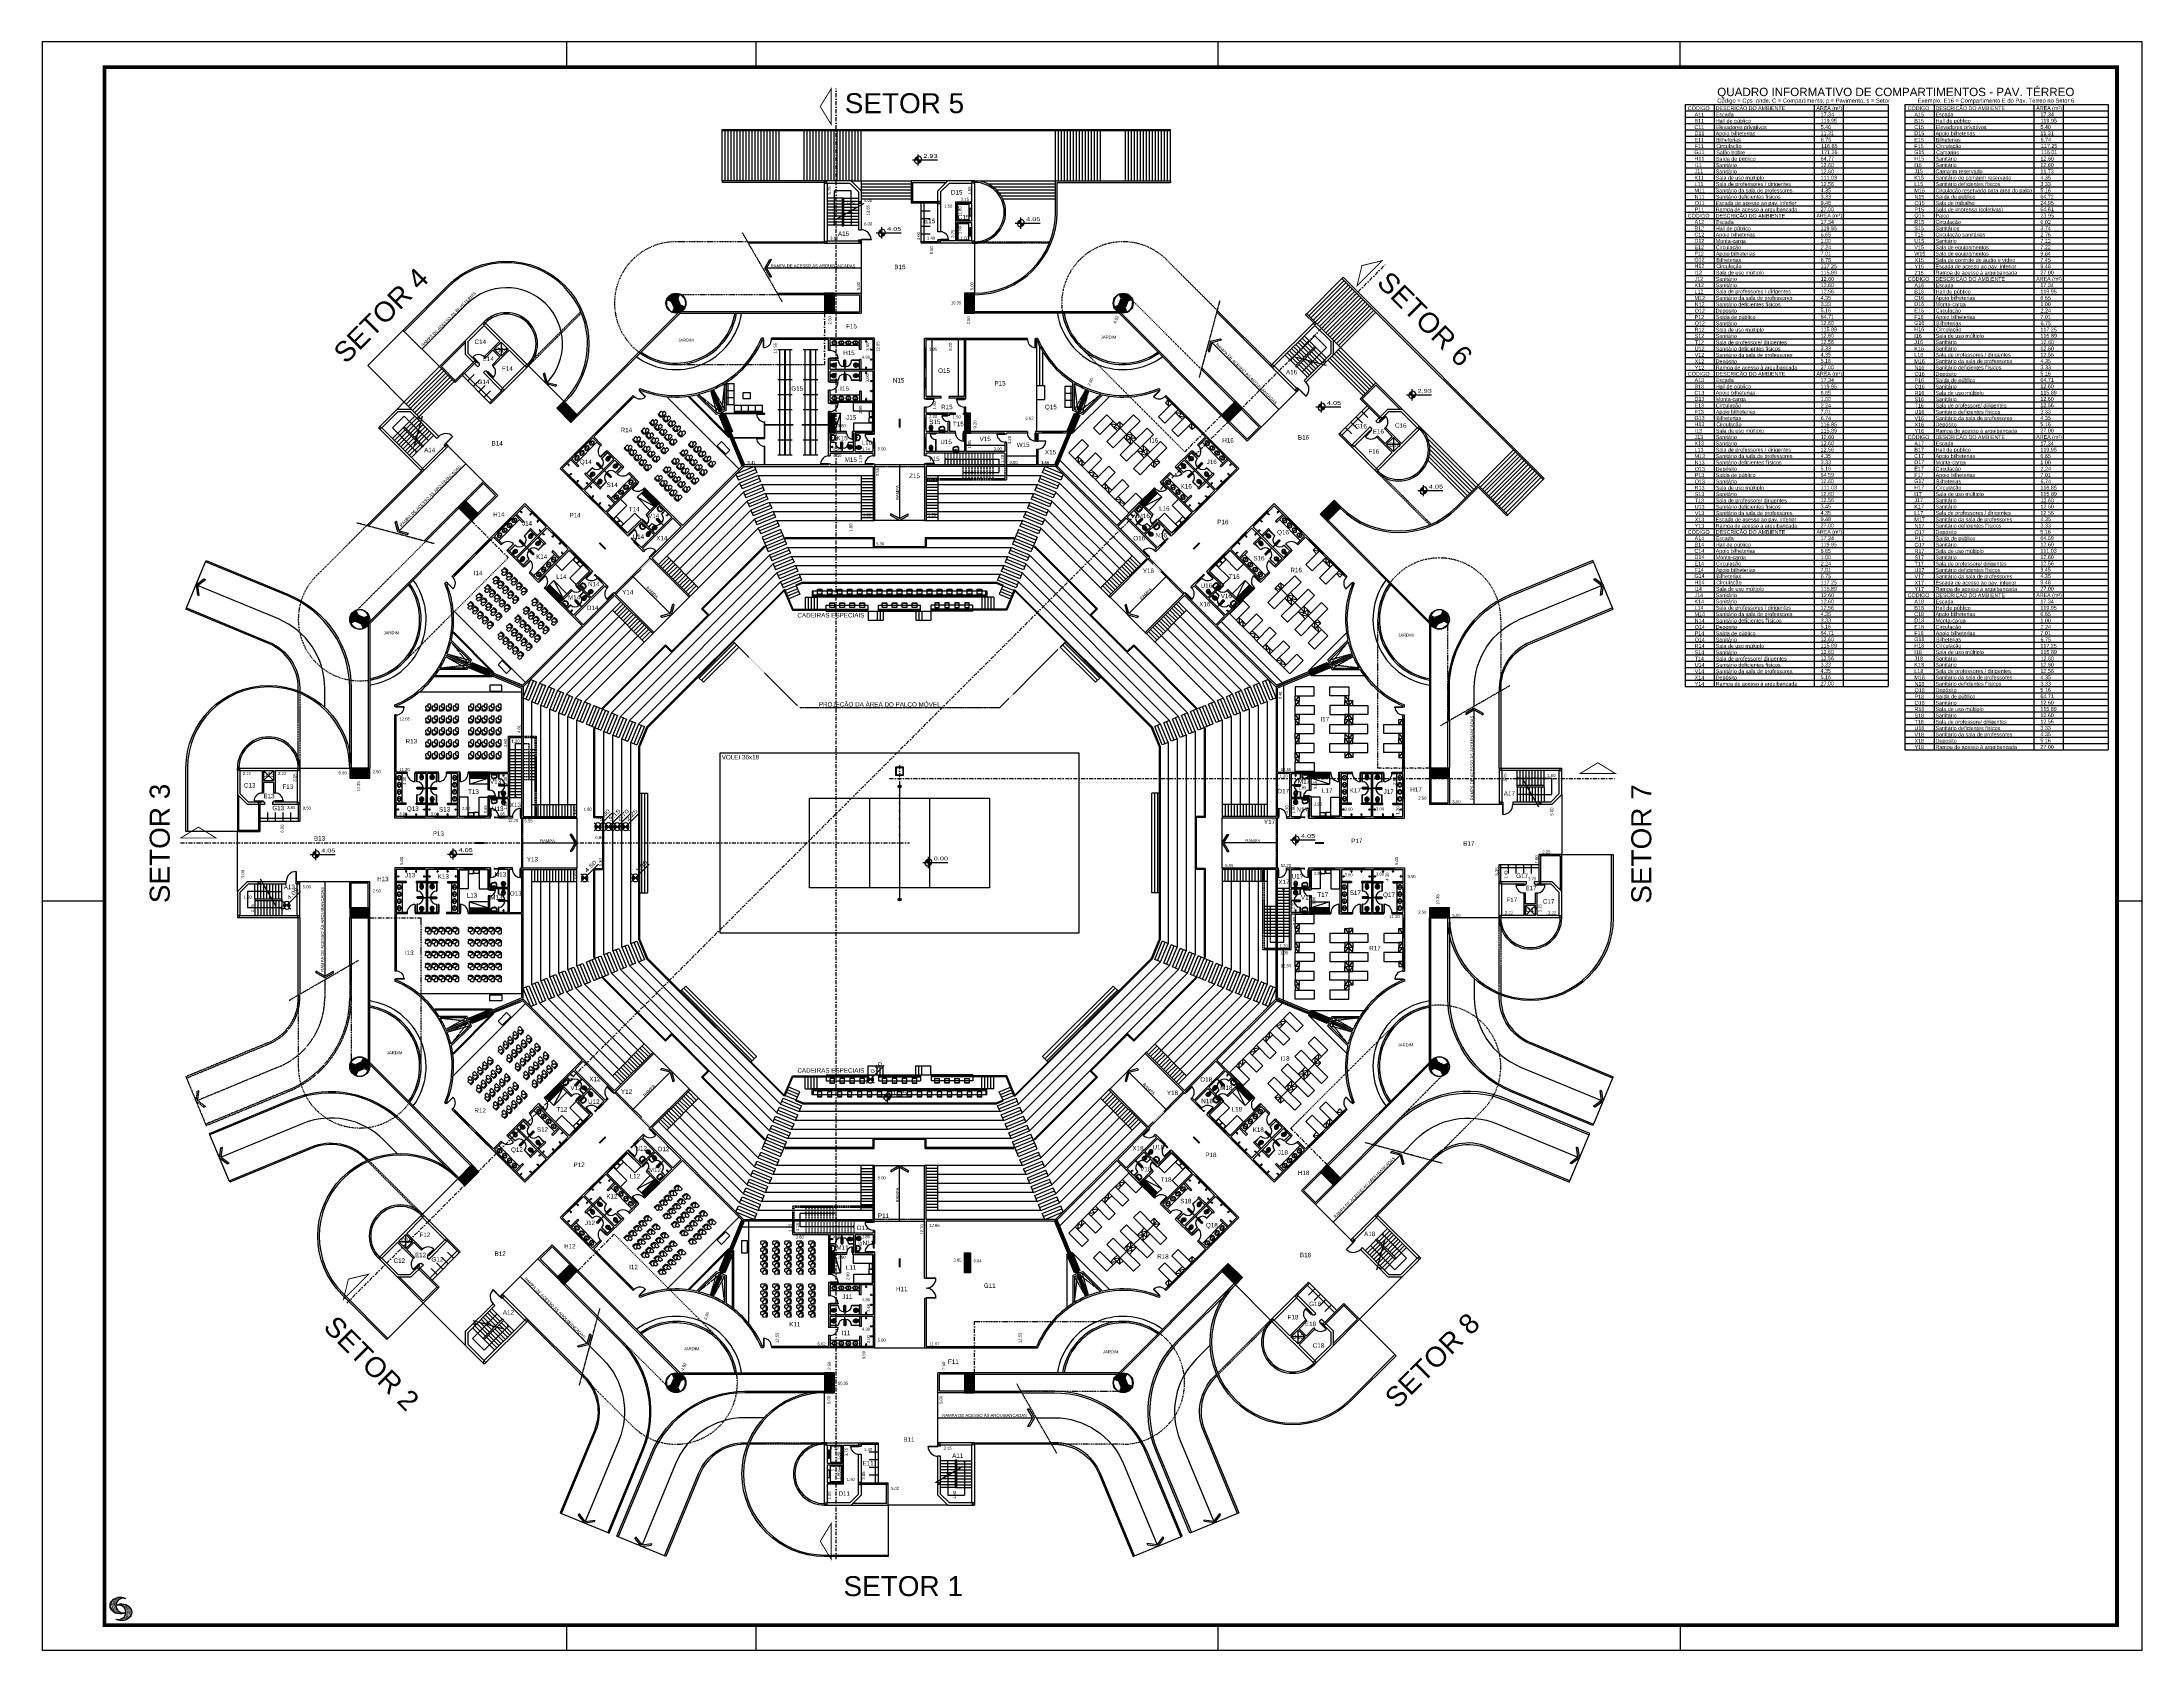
# Paper-space layout 'Layout1' of a CAD drawing. Extents: x 1280 to 2121, y 830 to 1474.
# The model-space entities are those that its viewports show. They can reach past a viewport. Long polylines and large blocks are cut down to what shows.
import ezdxf
from ezdxf.enums import TextEntityAlignment as Align

# ---------------------------------------------------------------- set-up
doc = ezdxf.new("R2010")
doc.units = 0
doc.header["$LTSCALE"] = 2
doc.header["$PDMODE"] = 3
for name, pattern in [('DASHDOT2', [12.7, 6.35, -3.175, 0, -3.175]), ('HIDDEN', [0.375, 0.25, -0.125]), ('HIDDEN2', [4.7625, 3.175, -1.5875])]:
    doc.linetypes.add(name, pattern=pattern)
doc.layers.get('0').update_dxf_attribs({"linetype": 'CONTINUOUS'})
doc.layers.get('DEFPOINTS').update_dxf_attribs({"linetype": 'CONTINUOUS'})
for name, color, linetype in [('01', 1, 'CONTINUOUS'), ('02', 2, 'CONTINUOUS'), ('06', 6, 'CONTINUOUS'), ('ARQUIBANCADA-ARY', 2, 'CONTINUOUS'), ('CARIMBO', 7, 'CONTINUOUS'), ('DIVISÓRIAS-ARY', 2, 'CONTINUOUS'), ('ESCADA-ARY', 7, 'CONTINUOUS'), ('ESQUADRIA-ALTA-ARY', 7, 'HIDDEN'), ('ESQUADRIA-ARY', 2, 'CONTINUOUS'), ('HACHURAS-ARY', 9, 'CONTINUOUS'), ('INDIC-CORTE-TBS', 4, 'DASHDOT2'), ('INDICAÇÕES-ARY', 2, 'CONTINUOUS'), ('L_DECA', 7, 'CONTINUOUS'), ('MOBILIÁRIO-ARY', 7, 'CONTINUOUS'), ('NOVOSNIVEIS', 30, 'CONTINUOUS'), ('PAREDE-ALTA-ARY', 1, 'CONTINUOUS'), ('PAREDE-BAIXA-ARY', 2, 'CONTINUOUS'), ('PEÇAS-SANIT-ARY', 7, 'CONTINUOUS'), ('PILAR-RED-ARY', 5, 'CONTINUOUS'), ('PILARES-PRINC-ARY', 5, 'CONTINUOUS'), ('PILARES-SECUND-ARY', 5, 'CONTINUOUS'), ('PROJ-COBERTURA-ARY', 7, 'DASHDOT2'), ('PROJEÇÕES-VT-ARY', 7, 'HIDDEN'), ('QUAD-OFICIAL-ARY', 7, 'CONTINUOUS'), ('RAMPA-ARY', 2, 'CONTINUOUS'), ('RAMPA-INT-ARY', 7, 'CONTINUOUS'), ('RAMPA-PROJ-ARY', 7, 'HIDDEN'), ('TABELA-ARY', 2, 'CONTINUOUS'), ('TEXTO-PB-COR-ARY', 12, 'CONTINUOUS'), ('TEXTO-PB-COTAS-ARY', 12, 'CONTINUOUS'), ('TEXTOG-EP-ARY', 11, 'CONTINUOUS'), ('VPORTS', 9, 'CONTINUOUS')]:
    doc.layers.add(name, color=color, linetype=linetype)
doc.layers.get('VPORTS').freeze()
doc.styles.add('ARIAL', font='arial.ttf', dxfattribs={"height": 0.5})
doc.styles.add('REGUA60', font='arial.ttf')
doc.styles.add('SEM_ESCALA', font='arial.ttf')
doc.styles.get("Standard").update_dxf_attribs({"font": 'ISOCP'})
doc.dimstyles.new('DIMTIC100-ARY', dxfattribs={"dimtxt": 0.3, "dimasz": 0.12, "dimexe": 0.1, "dimexo": 0.15, "dimgap": 0.1, "dimtad": 1, "dimjust": 1, "dimtoh": 1, "dimrnd": 0.01, "dimzin": 0, "dimdsep": 46, "dimtxsty": 'SEM_ESCALA', "dimblk1": 'NONE', "dimblk2": 'NONE', "dimsah": 1, "dimcen": -0.1, "dimdle": 0.06, "dimse1": 1, "dimse2": 1, "dimsd1": 1, "dimsd2": 1, "dimclrd": 1, "dimclre": 1, "dimclrt": 2, "dimadec": 0, "dimazin": 0, "dimtfac": 1, "dimtix": 1, "dimtmove": 2, "dimatfit": 3, "dimldrblk": 'NONE', "dimfxl": 1, "dimtolj": 1, "dimtzin": 0, "dimarcsym": 0})

# ---------------------------------------------------------------- blocks, each defined once
blk = doc.blocks.new('*X5')
at = {"color": 0}
for p, q in [((686.8, 140.6), (686.8, 140.6)), ((686.8, 140.2), (686.8, 140.2)), ((686.8, 140.1), (686.8, 140.1)), ((686.8, 139.9), (686.8, 139.9)), ((686.8, 139.1), (686.8, 139.1)), ((686.8, 139.1), (686.8, 139.1)), ((686.9, 140.2), (686.9, 140.2)), ((686.9, 139.1), (686.9, 139.1)), ((686.9, 138.8), (686.9, 138.8)), ((687, 141.2), (687, 141.2)), ((687, 138.1), (687, 138.1)), ((687.1, 140.6), (687.1, 140.6)), ((687.2, 142.1), (687.2, 142.1)), ((687.2, 141.3), (687.2, 141.3)), ((687.2, 141.2), (687.2, 141.2)), ((687.2, 140.5), (687.2, 140.5)), ((687.2, 139.9), (687.2, 139.9)), ((687.2, 139.1), (687.2, 139.1)), ((687.2, 138.1), (687.2, 138.1)), ((687.2, 138.1), (687.2, 138.1)), ((687.3, 141.8), (687.3, 141.8)), ((687.3, 141.3), (687.3, 141.3)), ((687.3, 141), (687.3, 141)), ((687.3, 140.3), (687.3, 140.3)), ((687.3, 140.2), (687.3, 140.2)), ((687.3, 139.5), (687.3, 139.5)), ((687.3, 138.4), (687.3, 138.4)), ((687.3, 138.3), (687.3, 138.3)), ((687.4, 139.6), (687.4, 139.6)), ((687.4, 138.7), (687.4, 138.7)), ((687.4, 138), (687.4, 138)), ((687.4, 137.2), (687.4, 137.2)), ((687.4, 137.1), (687.4, 137.1)), ((687.5, 141.3), (687.5, 141.3)), ((687.5, 141.1), (687.5, 141.1)), ((687.5, 140.2), (687.5, 140.2)), ((687.5, 139.4), (687.5, 139.4)), ((687.5, 138.2), (687.5, 138.2)), ((687.5, 137.1), (687.5, 137.1)), ((687.6, 142.6), (687.6, 142.6)), ((687.6, 142.4), (687.6, 142.4)), ((687.6, 141), (687.6, 141)), ((687.6, 139.5), (687.6, 139.5)), ((687.6, 137.1), (687.6, 137.1)), ((687.7, 142.9), (687.7, 142.9)), ((687.7, 142.4), (687.7, 142.4)), ((687.7, 142.3), (687.7, 142.3)), ((687.7, 142.2), (687.7, 142.2)), ((687.7, 139.4), (687.7, 139.4)), ((687.7, 139.2), (687.7, 139.2)), ((687.7, 138.6), (687.7, 138.6)), ((687.7, 138), (687.7, 138)), ((687.8, 142.5), (687.8, 142.5)), ((687.8, 141.4), (687.8, 141.4)), ((687.8, 140.6), (687.8, 140.6)), ((687.8, 140.1), (687.8, 140.1)), ((687.8, 139.9), (687.8, 139.9)), ((687.8, 136.5), (687.8, 136.5)), ((687.9, 142.3), (687.9, 142.3)), ((687.9, 140.3), (687.9, 140.3)), ((687.9, 139.2), (687.9, 139.2)), ((687.9, 139.1), (687.9, 139.1)), ((687.9, 138.4), (687.9, 138.4)), ((687.9, 138.3), (687.9, 138.3)), ((687.9, 137.6), (687.9, 137.6)), ((687.9, 137.2), (687.9, 137.2)), ((688, 142.1), (688, 142.1)), ((688, 141.6), (688, 141.6)), ((688, 141.3), (688, 141.3)), ((688, 140.6), (688, 140.6)), ((688, 137.6), (688, 137.6)), ((688.1, 143.1), (688.1, 143.1)), ((688.1, 141.5), (688.1, 141.5)), ((688.1, 140.5), (688.1, 140.5)), ((688.1, 139.1), (688.1, 139.1)), ((688.1, 139.1), (688.1, 139.1)), ((688.1, 138.2), (688.1, 138.2)), ((688.1, 137.6), (688.1, 137.6)), ((688.1, 137.6), (688.1, 137.6)), ((688.1, 136.1), (688.1, 136.1)), ((688.2, 142.4), (688.2, 142.4)), ((688.2, 139.3), (688.2, 139.3)), ((688.2, 137.4), (688.2, 137.4)), ((688.3, 143.4), (688.3, 143.4)), ((688.3, 142.6), (688.3, 142.6)), ((688.3, 141.8), (688.3, 141.8)), ((688.3, 141.4), (688.3, 141.4)), ((688.3, 141), (688.3, 141)), ((688.3, 140.6), (688.3, 140.6)), ((688.3, 138.3), (688.3, 138.3)), ((688.3, 136.6), (688.3, 136.6)), ((688.3, 136.2), (688.3, 136.2)), ((688.4, 143.4), (688.4, 143.4)), ((688.4, 143.2), (688.4, 143.2)), ((688.4, 142.1), (688.4, 142.1)), ((688.4, 141.7), (688.4, 141.7)), ((688.4, 140.3), (688.4, 140.3)), ((688.4, 140.3), (688.4, 140.3)), ((688.4, 140.2), (688.4, 140.2)), ((688.4, 139.5), (688.4, 139.5)), ((688.4, 138.7), (688.4, 138.7)), ((688.4, 138), (688.4, 138)), ((688.4, 137.2), (688.4, 137.2)), ((688.5, 141.6), (688.5, 141.6)), ((688.5, 140.5), (688.5, 140.5)), ((688.5, 138.7), (688.5, 138.7)), ((688.5, 138.7), (688.5, 138.7)), ((688.5, 138.1), (688.5, 138.1)), ((688.5, 137.2), (688.5, 137.2)), ((688.5, 136.4), (688.5, 136.4)), ((688.6, 143.6), (688.6, 143.6)), ((688.6, 143.5), (688.6, 143.5)), ((688.6, 141.4), (688.6, 141.4)), ((688.6, 140.4), (688.6, 140.4)), ((688.6, 139.6), (688.6, 139.6)), ((688.6, 138.3), (688.6, 138.3)), ((688.6, 137.3), (688.6, 137.3)), ((688.7, 143.5), (688.7, 143.5)), ((688.7, 142.5), (688.7, 142.5)), ((688.7, 141.1), (688.7, 141.1)), ((688.8, 143.8), (688.8, 143.8)), ((688.8, 143), (688.8, 143)), ((688.8, 142.8), (688.8, 142.8)), ((688.8, 142.2), (688.8, 142.2)), ((688.8, 141.3), (688.8, 141.3)), ((688.8, 139.8), (688.8, 139.8)), ((688.8, 139.5), (688.8, 139.5)), ((688.8, 139.4), (688.8, 139.4)), ((688.8, 137.1), (688.8, 137.1)), ((688.8, 136.3), (688.8, 136.3)), ((688.9, 143.5), (688.9, 143.5)), ((688.9, 142.7), (688.9, 142.7)), ((688.9, 142.6), (688.9, 142.6)), ((688.9, 141.4), (688.9, 141.4)), ((688.9, 140.7), (688.9, 140.7)), ((688.9, 140.4), (688.9, 140.4)), ((688.9, 139.9), (688.9, 139.9)), ((688.9, 139.8), (688.9, 139.8)), ((688.9, 139.1), (688.9, 139.1)), ((688.9, 138.6), (688.9, 138.6)), ((688.9, 138.4), (688.9, 138.4)), ((688.9, 136.9), (688.9, 136.9)), ((689, 144.1), (689, 144.1)), ((689, 142.5), (689, 142.5)), ((689, 139.4), (689, 139.4)), ((689, 138.4), (689, 138.4)), ((689, 137.3), (689, 137.3)), ((689, 136.8), (689, 136.8)), ((689, 136.3), (689, 136.3)), ((689, 136.1), (689, 136.1)), ((689.1, 142.5), (689.1, 142.5)), ((689.1, 141.5), (689.1, 141.5)), ((689.1, 140.1), (689.1, 140.1)), ((689.1, 138.5), (689.1, 138.5)), ((689.1, 138.4), (689.1, 138.4)), ((689.1, 136.1), (689.1, 136.1)), ((689.2, 143.9), (689.2, 143.9)), ((689.2, 143.8), (689.2, 143.8)), ((689.2, 142.4), (689.2, 142.4)), ((689.2, 141.6), (689.2, 141.6)), ((689.2, 140.9), (689.2, 140.9)), ((689.3, 144.6), (689.3, 144.6)), ((689.3, 144.1), (689.3, 144.1)), ((689.3, 143.4), (689.3, 143.4)), ((689.3, 143.1), (689.3, 143.1)), ((689.3, 142.6), (689.3, 142.6)), ((689.3, 142.5), (689.3, 142.5)), ((689.3, 141.8), (689.3, 141.8)), ((689.3, 141.5), (689.3, 141.5)), ((689.3, 140.9), (689.3, 140.9)), ((689.3, 139.5), (689.3, 139.5)), ((689.3, 139.4), (689.3, 139.4)), ((689.3, 138), (689.3, 138)), ((689.3, 137.6), (689.3, 137.6)), ((689.3, 136.5), (689.3, 136.5)), ((689.3, 136.3), (689.3, 136.3)), ((689.4, 141.5), (689.4, 141.5)), ((689.4, 141), (689.4, 141)), ((689.4, 140.3), (689.4, 140.3)), ((689.4, 139.5), (689.4, 139.5)), ((689.4, 139.1), (689.4, 139.1)), ((689.4, 138.7), (689.4, 138.7)), ((689.4, 138.4), (689.4, 138.4)), ((689.4, 137.9), (689.4, 137.9)), ((689.4, 137.4), (689.4, 137.4)), ((689.5, 144.6), (689.5, 144.6)), ((689.5, 143.6), (689.5, 143.6)), ((689.5, 140.6), (689.5, 140.6)), ((689.5, 140.5), (689.5, 140.5)), ((689.5, 137.4), (689.5, 137.4)), ((689.5, 136.4), (689.5, 136.4)), ((689.6, 144.6), (689.6, 144.6)), ((689.6, 143.5), (689.6, 143.5)), ((689.6, 142), (689.6, 142)), ((689.6, 140.6), (689.6, 140.6)), ((689.6, 136.6), (689.6, 136.6)), ((689.7, 144.5), (689.7, 144.5)), ((689.7, 143.6), (689.7, 143.6)), ((689.7, 142.1), (689.7, 142.1)), ((689.7, 142), (689.7, 142)), ((689.7, 141.5), (689.7, 141.5)), ((689.7, 140.5), (689.7, 140.5)), ((689.7, 140.5), (689.7, 140.5)), ((689.7, 139.1), (689.7, 139.1)), ((689.7, 139), (689.7, 139)), ((689.7, 138.4), (689.7, 138.4)), ((689.7, 138.1), (689.7, 138.1)), ((689.7, 137.6), (689.7, 137.6)), ((689.7, 137.4), (689.7, 137.4)), ((689.7, 136.1), (689.7, 136.1)), ((689.8, 144.5), (689.8, 144.5)), ((689.8, 143.8), (689.8, 143.8)), ((689.8, 143.6), (689.8, 143.6)), ((689.8, 142.6), (689.8, 142.6)), ((689.8, 136.4), (689.8, 136.4)), ((689.8, 136.1), (689.8, 136.1)), ((689.9, 145.1), (689.9, 145.1)), ((689.9, 143), (689.9, 143)), ((689.9, 142.2), (689.9, 142.2)), ((689.9, 141.5), (689.9, 141.5)), ((689.9, 140.7), (689.9, 140.7)), ((689.9, 139.6), (689.9, 139.6)), ((689.9, 139.5), (689.9, 139.5)), ((689.9, 136.4), (689.9, 136.4)), ((690, 144.6), (690, 144.6)), ((690, 143.7), (690, 143.7)), ((690, 143.5), (690, 143.5)), ((690, 143.1), (690, 143.1)), ((690, 142.6), (690, 142.6)), ((690, 141.7), (690, 141.7)), ((690, 141.1), (690, 141.1)), ((690, 140.6), (690, 140.6)), ((690, 140.2), (690, 140.2)), ((690, 139.9), (690, 139.9)), ((690, 139.5), (690, 139.5)), ((690, 139.1), (690, 139.1)), ((690, 137.1), (690, 137.1)), ((690.1, 143.1), (690.1, 143.1)), ((690.1, 142.6), (690.1, 142.6)), ((690.1, 140.1), (690.1, 140.1)), ((690.1, 139.5), (690.1, 139.5)), ((690.1, 138.7), (690.1, 138.7)), ((690.1, 137.5), (690.1, 137.5)), ((690.1, 137.2), (690.1, 137.2)), ((690.1, 136.8), (690.1, 136.8)), ((690.1, 136.4), (690.1, 136.4)), ((690.1, 136.1), (690.1, 136.1)), ((690.2, 144.7), (690.2, 144.7)), ((690.2, 141.6), (690.2, 141.6)), ((690.2, 138.6), (690.2, 138.6)), ((690.2, 138.5), (690.2, 138.5)), ((690.2, 137.2), (690.2, 137.2)), ((690.3, 144.9), (690.3, 144.9)), ((690.3, 144.2), (690.3, 144.2)), ((690.3, 144.1), (690.3, 144.1)), ((690.3, 142.5), (690.3, 142.5)), ((690.3, 140.1), (690.3, 140.1)), ((690.4, 144.7), (690.4, 144.7)), ((690.4, 144.2), (690.4, 144.2)), ((690.4, 144.2), (690.4, 144.2)), ((690.4, 143.4), (690.4, 143.4)), ((690.4, 142.8), (690.4, 142.8)), ((690.4, 142.7), (690.4, 142.7)), ((690.4, 142.6), (690.4, 142.6)), ((690.4, 141.9), (690.4, 141.9)), ((690.4, 141.6), (690.4, 141.6)), ((690.4, 141.3), (690.4, 141.3)), ((690.4, 141.1), (690.4, 141.1)), ((690.4, 139.6), (690.4, 139.6)), ((690.4, 138.5), (690.4, 138.5)), ((690.4, 138.5), (690.4, 138.5)), ((690.4, 136.5), (690.4, 136.5)), ((690.4, 136.1), (690.4, 136.1)), ((690.5, 143.7), (690.5, 143.7)), ((690.5, 141.6), (690.5, 141.6)), ((690.5, 141.2), (690.5, 141.2)), ((690.5, 140.3), (690.5, 140.3)), ((690.5, 139.8), (690.5, 139.8)), ((690.5, 139.5), (690.5, 139.5)), ((690.5, 138.3), (690.5, 138.3)), ((690.5, 137.6), (690.5, 137.6)), ((690.5, 136.8), (690.5, 136.8)), ((690.6, 145.5), (690.6, 145.5)), ((690.6, 143.1), (690.6, 143.1)), ((690.6, 141.5), (690.6, 141.5)), ((690.6, 140.6), (690.6, 140.6)), ((690.6, 139.1), (690.6, 139.1)), ((690.6, 138.3), (690.6, 138.3)), ((690.6, 137.5), (690.6, 137.5)), ((690.6, 137.2), (690.6, 137.2)), ((690.6, 136.5), (690.6, 136.5)), ((690.7, 144.8), (690.7, 144.8)), ((690.7, 144.6), (690.7, 144.6)), ((690.7, 143.8), (690.7, 143.8)), ((690.7, 141.7), (690.7, 141.7)), ((690.7, 137.5), (690.7, 137.5)), ((690.8, 145.4), (690.8, 145.4)), ((690.8, 145.3), (690.8, 145.3)), ((690.8, 145.3), (690.8, 145.3)), ((690.8, 144.5), (690.8, 144.5)), ((690.8, 143.9), (690.8, 143.9)), ((690.8, 143.8), (690.8, 143.8)), ((690.8, 142.4), (690.8, 142.4)), ((690.8, 140.9), (690.8, 140.9)), ((690.8, 140.7), (690.8, 140.7)), ((690.8, 140.6), (690.8, 140.6)), ((690.8, 138.6), (690.8, 138.6)), ((690.8, 137.6), (690.8, 137.6)), ((690.8, 136.6), (690.8, 136.6)), ((690.9, 144.5), (690.9, 144.5)), ((690.9, 143), (690.9, 143)), ((690.9, 142.7), (690.9, 142.7)), ((690.9, 142.3), (690.9, 142.3)), ((690.9, 142.2), (690.9, 142.2)), ((690.9, 142.1), (690.9, 142.1)), ((690.9, 141.5), (690.9, 141.5)), ((690.9, 139.6), (690.9, 139.6)), ((690.9, 139.4), (690.9, 139.4)), ((690.9, 139.4), (690.9, 139.4)), ((690.9, 138), (690.9, 138)), ((690.9, 136.5), (690.9, 136.5)), ((691, 140.7), (691, 140.7)), ((691, 140.5), (691, 140.5)), ((691, 139.9), (691, 139.9)), ((691, 138.1), (691, 138.1)), ((691, 136.5), (691, 136.5)), ((691, 136.4), (691, 136.4)), ((691, 136.4), (691, 136.4)), ((691.1, 145.9), (691.1, 145.9)), ((691.1, 143.8), (691.1, 143.8)), ((691.1, 143.6), (691.1, 143.6)), ((691.1, 142.8), (691.1, 142.8)), ((691.1, 140.7), (691.1, 140.7)), ((691.1, 139.7), (691.1, 139.7)), ((691.1, 139.6), (691.1, 139.6)), ((691.1, 137.6), (691.1, 137.6)), ((691.1, 137.6), (691.1, 137.6)), ((691.1, 136.8), (691.1, 136.8)), ((691.1, 136.1), (691.1, 136.1)), ((691.2, 145.1), (691.2, 145.1)), ((691.2, 145), (691.2, 145)), ((691.2, 144.9), (691.2, 144.9)), ((691.2, 143.5), (691.2, 143.5)), ((691.2, 143.5), (691.2, 143.5)), ((691.2, 142), (691.2, 142)), ((691.2, 141.1), (691.2, 141.1)), ((691.2, 140.5), (691.2, 140.5)), ((691.2, 136.6), (691.2, 136.6)), ((691.3, 145.7), (691.3, 145.7)), ((691.3, 143.4), (691.3, 143.4)), ((691.3, 141.8), (691.3, 141.8)), ((691.3, 140.5), (691.3, 140.5)), ((691.3, 139.5), (691.3, 139.5)), ((691.3, 139.1), (691.3, 139.1)), ((691.3, 138.7), (691.3, 138.7)), ((691.3, 137.6), (691.3, 137.6)), ((691.3, 137.1), (691.3, 137.1)), ((691.3, 136.1), (691.3, 136.1)), ((691.4, 145.9), (691.4, 145.9)), ((691.4, 145), (691.4, 145)), ((691.4, 144.2), (691.4, 144.2)), ((691.4, 143.4), (691.4, 143.4)), ((691.4, 142.8), (691.4, 142.8)), ((691.4, 142.6), (691.4, 142.6)), ((691.4, 142.6), (691.4, 142.6)), ((691.4, 138.6), (691.4, 138.6)), ((691.4, 137.5), (691.4, 137.5)), ((691.5, 144.9), (691.5, 144.9)), ((691.5, 144.1), (691.5, 144.1)), ((691.5, 141.9), (691.5, 141.9)), ((691.5, 141.8), (691.5, 141.8)), ((691.5, 141.1), (691.5, 141.1)), ((691.5, 140.3), (691.5, 140.3)), ((691.5, 139.7), (691.5, 139.7)), ((691.5, 138.7), (691.5, 138.7)), ((691.5, 136.6), (691.5, 136.6)), ((691.6, 146.1), (691.6, 146.1)), ((691.6, 144.6), (691.6, 144.6)), ((691.6, 144.5), (691.6, 144.5)), ((691.6, 143.9), (691.6, 143.9)), ((691.6, 143.1), (691.6, 143.1)), ((691.6, 142.5), (691.6, 142.5)), ((691.6, 141.6), (691.6, 141.6)), ((691.6, 140.8), (691.6, 140.8)), ((691.6, 140.1), (691.6, 140.1)), ((691.6, 138.5), (691.6, 138.5)), ((691.6, 138), (691.6, 138)), ((691.6, 137.2), (691.6, 137.2)), ((691.6, 136.5), (691.6, 136.5)), ((691.6, 136.1), (691.6, 136.1)), ((691.7, 145.6), (691.7, 145.6)), ((691.7, 141.6), (691.7, 141.6)), ((691.7, 141.6), (691.7, 141.6)), ((691.7, 140.2), (691.7, 140.2)), ((691.7, 138.7), (691.7, 138.7)), ((691.7, 137.7), (691.7, 137.7)), ((691.7, 137.2), (691.7, 137.2)), ((691.8, 145.5), (691.8, 145.5)), ((691.8, 144.9), (691.8, 144.9)), ((691.8, 143.9), (691.8, 143.9)), ((691.8, 143.1), (691.8, 143.1)), ((691.8, 141.8), (691.8, 141.8)), ((691.8, 140.8), (691.8, 140.8)), ((691.8, 138.7), (691.8, 138.7)), ((691.8, 138.6), (691.8, 138.6)), ((691.8, 137.6), (691.8, 137.6)), ((691.9, 146.1), (691.9, 146.1)), ((691.9, 145.3), (691.9, 145.3)), ((691.9, 144.6), (691.9, 144.6)), ((691.9, 143.8), (691.9, 143.8)), ((691.9, 141.5), (691.9, 141.5)), ((691.9, 139.1), (691.9, 139.1)), ((691.9, 137.7), (691.9, 137.7)), ((691.9, 137.5), (691.9, 137.5)), ((692, 146), (692, 146)), ((692, 145.7), (692, 145.7)), ((692, 145.6), (692, 145.6)), ((692, 144.6), (692, 144.6)), ((692, 144.2), (692, 144.2)), ((692, 143), (692, 143)), ((692, 142.9), (692, 142.9)), ((692, 142.7), (692, 142.7)), ((692, 142.3), (692, 142.3)), ((692, 141.5), (692, 141.5)), ((692, 141.3), (692, 141.3)), ((692, 140.7), (692, 140.7)), ((692, 140.6), (692, 140.6)), ((692, 139.8), (692, 139.8)), ((692, 136.7), (692, 136.7)), ((692.1, 146.1), (692.1, 146.1)), ((692.1, 143.9), (692.1, 143.9)), ((692.1, 142.7), (692.1, 142.7)), ((692.1, 139.8), (692.1, 139.8)), ((692.1, 139.7), (692.1, 139.7)), ((692.1, 138.4), (692.1, 138.4)), ((692.1, 138.3), (692.1, 138.3)), ((692.1, 137.6), (692.1, 137.6)), ((692.1, 136.8), (692.1, 136.8)), ((692.1, 136.6), (692.1, 136.6)), ((692.2, 146), (692.2, 146)), ((692.2, 144.5), (692.2, 144.5)), ((692.2, 142.9), (692.2, 142.9)), ((692.2, 142.1), (692.2, 142.1)), ((692.2, 140.8), (692.2, 140.8)), ((692.2, 140.5), (692.2, 140.5)), ((692.2, 139.8), (692.2, 139.8)), ((692.2, 138.1), (692.2, 138.1)), ((692.2, 137.7), (692.2, 137.7)), ((692.2, 136.9), (692.2, 136.9)), ((692.2, 136.8), (692.2, 136.8)), ((692.2, 136.7), (692.2, 136.7)), ((692.2, 136.5), (692.2, 136.5)), ((692.2, 136.1), (692.2, 136.1)), ((692.3, 145), (692.3, 145)), ((692.3, 143.6), (692.3, 143.6)), ((692.3, 141.9), (692.3, 141.9)), ((692.4, 145.7), (692.4, 145.7)), ((692.4, 145.3), (692.4, 145.3)), ((692.4, 145.1), (692.4, 145.1)), ((692.4, 144.9), (692.4, 144.9)), ((692.4, 144.2), (692.4, 144.2)), ((692.4, 143.8), (692.4, 143.8)), ((692.4, 143.4), (692.4, 143.4)), ((692.4, 142.4), (692.4, 142.4)), ((692.4, 140.9), (692.4, 140.9)), ((692.4, 139.6), (692.4, 139.6)), ((692.4, 138.8), (692.4, 138.8)), ((692.5, 146.1), (692.5, 146.1)), ((692.5, 145), (692.5, 145)), ((692.5, 143.8), (692.5, 143.8)), ((692.5, 143.5), (692.5, 143.5)), ((692.5, 143), (692.5, 143)), ((692.5, 142.6), (692.5, 142.6)), ((692.5, 141.9), (692.5, 141.9)), ((692.5, 141.1), (692.5, 141.1)), ((692.5, 141.1), (692.5, 141.1)), ((692.5, 140.8), (692.5, 140.8)), ((692.5, 137.9), (692.5, 137.9)), ((692.5, 137.1), (692.5, 137.1)), ((692.5, 136.4), (692.5, 136.4)), ((692.6, 142.6), (692.6, 142.6)), ((692.6, 141.9), (692.6, 141.9)), ((692.6, 138), (692.6, 138)), ((692.6, 137.9), (692.6, 137.9)), ((692.6, 137.2), (692.6, 137.2)), ((692.6, 136.7), (692.6, 136.7)), ((692.7, 144), (692.7, 144)), ((692.7, 137.8), (692.7, 137.8)), ((692.7, 136.5), (692.7, 136.5)), ((692.8, 146.5), (692.8, 146.5)), ((692.8, 146.4), (692.8, 146.4)), ((692.8, 145), (692.8, 145)), ((692.8, 144.9), (692.8, 144.9)), ((692.8, 144.1), (692.8, 144.1)), ((692.8, 143.5), (692.8, 143.5)), ((692.8, 142.5), (692.8, 142.5)), ((692.8, 142), (692.8, 142)), ((692.9, 146.1), (692.9, 146.1)), ((692.9, 145.6), (692.9, 145.6)), ((692.9, 145.4), (692.9, 145.4)), ((692.9, 145.1), (692.9, 145.1)), ((692.9, 144), (692.9, 144)), ((692.9, 136.1), (692.9, 136.1)), ((692.9, 136.1), (692.9, 136.1)), ((693, 146.1), (693, 146.1)), ((693, 144.6), (693, 144.6)), ((693, 143.8), (693, 143.8)), ((693, 143), (693, 143)), ((693, 136), (693, 136)), ((693.1, 145.5), (693.1, 145.5)), ((693.1, 143.1), (693.1, 143.1)), ((693.1, 143), (693.1, 143)), ((693.1, 136.8), (693.1, 136.8)), ((693.2, 146.2), (693.2, 146.2)), ((693.2, 146.1), (693.2, 146.1)), ((693.2, 146), (693.2, 146)), ((693.2, 144.6), (693.2, 144.6)), ((693.2, 144.6), (693.2, 144.6)), ((693.2, 144.1), (693.2, 144.1)), ((693.2, 143.1), (693.2, 143.1)), ((693.2, 136.1), (693.2, 136.1)), ((693.3, 143.1), (693.3, 143.1)), ((693.3, 143), (693.3, 143)), ((693.4, 146.5), (693.4, 146.5)), ((693.4, 146.1), (693.4, 146.1)), ((693.4, 145.8), (693.4, 145.8)), ((693.4, 145.1), (693.4, 145.1)), ((693.4, 144.5), (693.4, 144.5)), ((693.5, 145), (693.5, 145)), ((693.5, 144.2), (693.5, 144.2)), ((693.5, 143.4), (693.5, 143.4)), ((693.6, 146.2), (693.6, 146.2)), ((693.6, 145.7), (693.6, 145.7)), ((693.6, 145.2), (693.6, 145.2)), ((693.6, 144.2), (693.6, 144.2)), ((693.6, 143.6), (693.6, 143.6)), ((693.7, 145.1), (693.7, 145.1)), ((693.7, 144.1), (693.7, 144.1)), ((693.7, 135.9), (693.7, 135.9)), ((693.8, 146.6), (693.8, 146.6)), ((693.8, 144.2), (693.8, 144.2)), ((693.9, 146.9), (693.9, 146.9)), ((693.9, 146.1), (693.9, 146.1)), ((693.9, 145.4), (693.9, 145.4)), ((693.9, 145.2), (693.9, 145.2)), ((694, 146.8), (694, 146.8)), ((694, 146.5), (694, 146.5)), ((694, 145.3), (694, 145.3)), ((694, 144.6), (694, 144.6)), ((694, 144.2), (694, 144.2)), ((694, 144.1), (694, 144.1)), ((694.1, 146.3), (694.1, 146.3)), ((694.1, 145.2), (694.1, 145.2)), ((694.2, 145.6), (694.2, 145.6)), ((694.3, 146.3), (694.3, 146.3)), ((694.3, 145.5), (694.3, 145.5)), ((694.4, 146.4), (694.4, 146.4)), ((694.4, 146.3), (694.4, 146.3)), ((694.4, 144.9), (694.4, 144.9)), ((694.5, 146.5), (694.5, 146.5)), ((694.5, 145.8), (694.5, 145.8)), ((694.5, 145.3), (694.5, 145.3)), ((694.5, 145), (694.5, 145)), ((694.6, 146.3), (694.6, 146.3)), ((694.6, 146.1), (694.6, 146.1)), ((694.7, 145.3), (694.7, 145.3)), ((694.8, 146), (694.8, 146)), ((694.9, 145.1), (694.9, 145.1)), ((695, 146.9), (695, 146.9)), ((695, 146.2), (695, 146.2)), ((695, 145.4), (695, 145.4)), ((695, 145.4), (695, 145.4)), ((695.1, 146.6), (695.1, 146.6)), ((695.2, 147.1), (695.2, 147.1)), ((695.2, 146.5), (695.2, 146.5)), ((695.2, 146.4), (695.2, 146.4)), ((695.2, 145.7), (695.2, 145.7)), ((695.3, 145.6), (695.3, 145.6)), ((695.4, 146.4), (695.4, 146.4)), ((695.4, 145.6), (695.4, 145.6)), ((695.5, 147.1), (695.5, 147.1)), ((695.5, 146.5), (695.5, 146.5)), ((695.5, 145.8), (695.5, 145.8)), ((695.6, 146.8), (695.6, 146.8)), ((695.6, 146.7), (695.6, 146.7)), ((695.6, 145.5), (695.6, 145.5)), ((695.7, 146.5), (695.7, 146.5)), ((695.9, 146.1), (695.9, 146.1)), ((696, 146.9), (696, 146.9)), ((696, 146.4), (696, 146.4)), ((696.1, 146.2), (696.1, 146.2)), ((696.3, 146.6), (696.3, 146.6)), ((696.3, 146.6), (696.3, 146.6)), ((696.4, 146), (696.4, 146)), ((696.5, 146.6), (696.5, 146.6)), ((696.5, 146.5), (696.5, 146.5)), ((696.6, 146.6), (696.6, 146.6)), ((696.8, 147.1), (696.8, 147.1)), ((696.8, 147.1), (696.8, 147.1)), ((696.8, 147), (696.8, 147)), ((696.8, 146.6), (696.8, 146.6)), ((697.1, 146.9), (697.1, 146.9)), ((697.2, 146.7), (697.2, 146.7)), ((697.3, 146.7), (697.3, 146.7)), ((697.5, 146.7), (697.5, 146.7)), ((697.6, 146.6), (697.6, 146.6)), ((697.6, 146.6), (697.6, 146.6)), ((697.6, 146.4), (697.6, 146.4)), ((697.7, 146.5), (697.7, 146.5)), ((697.9, 146.8), (697.9, 146.8)), ((698, 147.1), (698, 147.1)), ((698.1, 147), (698.1, 147)), ((698.4, 147.1), (698.4, 147.1)), ((698.4, 146.8), (698.4, 146.8)), ((698.6, 146.9), (698.6, 146.9)), ((698.6, 146.6), (698.6, 146.6)), ((698.8, 146.7), (698.8, 146.7)), ((698.8, 146.6), (698.8, 146.6)), ((698.9, 146.9), (698.9, 146.9)), ((698.9, 146.6), (698.9, 146.6)), ((699.7, 146.6), (699.7, 146.6)), ((700.1, 146.6), (700.1, 146.6)), ((700.2, 146.5), (700.2, 146.5)), ((688.5, 135.8), (688.5, 135.8)), ((688.5, 135.7), (688.5, 135.7)), ((688.6, 135.7), (688.6, 135.7)), ((688.7, 135.6), (688.7, 135.6)), ((688.8, 135.4), (688.8, 135.4)), ((688.9, 135.4), (688.9, 135.4)), ((689.1, 135.3), (689.1, 135.3)), ((689.2, 135.3), (689.2, 135.3)), ((689.3, 135), (689.3, 135)), ((689.4, 135.3), (689.4, 135.3)), ((689.4, 135.1), (689.4, 135.1)), ((689.4, 135), (689.4, 135)), ((689.5, 135.6), (689.5, 135.6)), ((689.6, 134.9), (689.6, 134.9)), ((689.7, 135.3), (689.7, 135.3)), ((689.8, 134.6), (689.8, 134.6)), ((689.9, 135.6), (689.9, 135.6)), ((690.1, 135.7), (690.1, 135.7)), ((690.1, 135.4), (690.1, 135.4)), ((690.1, 135.3), (690.1, 135.3)), ((690.1, 134.5), (690.1, 134.5)), ((690.2, 134.6), (690.2, 134.6)), ((690.3, 135.4), (690.3, 135.4)), ((690.4, 134.4), (690.4, 134.4)), ((690.5, 135.4), (690.5, 135.4)), ((690.5, 135.4), (690.5, 135.4)), ((690.6, 135.7), (690.6, 135.7)), ((690.6, 135.3), (690.6, 135.3)), ((690.6, 134.9), (690.6, 134.9)), ((690.6, 134.4), (690.6, 134.4)), ((690.7, 135.1), (690.7, 135.1)), ((690.7, 134.1), (690.7, 134.1)), ((690.8, 135.5), (690.8, 135.5)), ((690.8, 134.4), (690.8, 134.4)), ((691, 135), (691, 135)), ((691, 134.1), (691, 134.1)), ((691.1, 135.3), (691.1, 135.3)), ((691.2, 135.6), (691.2, 135.6)), ((691.2, 134.5), (691.2, 134.5)), ((691.2, 134.5), (691.2, 134.5)), ((691.2, 133.7), (691.2, 133.7)), ((691.3, 135.5), (691.3, 135.5)), ((691.3, 135.4), (691.3, 135.4)), ((691.4, 134.6), (691.4, 134.6)), ((691.4, 134.6), (691.4, 134.6)), ((691.5, 135.6), (691.5, 135.6)), ((691.5, 134.6), (691.5, 134.6)), ((691.6, 134.4), (691.6, 134.4)), ((691.7, 135.7), (691.7, 135.7)), ((691.7, 135.7), (691.7, 135.7)), ((691.7, 134.9), (691.7, 134.9)), ((691.7, 134.6), (691.7, 134.6)), ((691.7, 134.2), (691.7, 134.2)), ((691.8, 135.7), (691.8, 135.7)), ((691.8, 134.2), (691.8, 134.2)), ((691.8, 133.6), (691.8, 133.6)), ((691.9, 135.6), (691.9, 135.6)), ((691.9, 135.1), (691.9, 135.1)), ((691.9, 134.6), (691.9, 134.6)), ((692, 133.4), (692, 133.4)), ((692.1, 133.6), (692.1, 133.6)), ((692.2, 135.3), (692.2, 135.3)), ((692.2, 135.3), (692.2, 135.3)), ((692.2, 134.6), (692.2, 134.6)), ((692.2, 134.6), (692.2, 134.6)), ((692.2, 133.9), (692.2, 133.9)), ((692.2, 133.8), (692.2, 133.8)), ((692.3, 134.1), (692.3, 134.1)), ((692.3, 133.8), (692.3, 133.8)), ((692.3, 133.6), (692.3, 133.6)), ((692.4, 135.7), (692.4, 135.7)), ((692.4, 135.6), (692.4, 135.6)), ((692.6, 135.7), (692.6, 135.7)), ((692.6, 135.5), (692.6, 135.5)), ((692.6, 135), (692.6, 135)), ((692.6, 134.9), (692.6, 134.9)), ((692.6, 133.6), (692.6, 133.6)), ((692.6, 133.5), (692.6, 133.5)), ((692.6, 133.1), (692.6, 133.1)), ((692.7, 135.7), (692.7, 135.7)), ((692.7, 134.9), (692.7, 134.9)), ((692.7, 134.6), (692.7, 134.6)), ((692.7, 134.2), (692.7, 134.2)), ((692.8, 134.7), (692.8, 134.7)), ((692.8, 133.4), (692.8, 133.4)), ((692.9, 135.8), (692.9, 135.8)), ((692.9, 134.4), (692.9, 134.4)), ((693, 134.7), (693, 134.7)), ((693, 134.6), (693, 134.6)), ((693, 133.6), (693, 133.6)), ((693, 133.1), (693, 133.1)), ((693.1, 133.7), (693.1, 133.7)), ((693.1, 133.1), (693.1, 133.1)), ((693.2, 135.1), (693.2, 135.1)), ((693.2, 133.4), (693.2, 133.4)), ((693.3, 135.3), (693.3, 135.3)), ((693.3, 134.8), (693.3, 134.8)), ((693.3, 134.6), (693.3, 134.6)), ((693.3, 133.8), (693.3, 133.8)), ((693.3, 133), (693.3, 133)), ((693.4, 135.7), (693.4, 135.7)), ((693.4, 134.2), (693.4, 134.2)), ((693.4, 133.7), (693.4, 133.7)), ((693.5, 135.8), (693.5, 135.8)), ((693.5, 134.2), (693.5, 134.2)), ((693.5, 134.1), (693.5, 134.1)), ((693.6, 135.6), (693.6, 135.6)), ((693.7, 133.8), (693.7, 133.8)), ((693.7, 132.8), (693.7, 132.8)), ((693.8, 135.7), (693.8, 135.7)), ((693.8, 135.5), (693.8, 135.5)), ((693.8, 135.3), (693.8, 135.3)), ((693.8, 135.3), (693.8, 135.3)), ((693.8, 135), (693.8, 135)), ((693.8, 134.2), (693.8, 134.2)), ((693.8, 133.8), (693.8, 133.8)), ((693.8, 133.4), (693.8, 133.4)), ((693.8, 133.1), (693.8, 133.1)), ((693.9, 134.8), (693.9, 134.8)), ((694, 134.6), (694, 134.6)), ((694, 132.8), (694, 132.8)), ((694.1, 134.9), (694.1, 134.9)), ((694.1, 134.5), (694.1, 134.5)), ((694.2, 134.9), (694.2, 134.9)), ((694.2, 133.9), (694.2, 133.9)), ((694.2, 133.5), (694.2, 133.5)), ((694.3, 134.6), (694.3, 134.6)), ((694.3, 133.8), (694.3, 133.8)), ((694.3, 133.6), (694.3, 133.6)), ((694.3, 133.4), (694.3, 133.4)), ((694.4, 135.1), (694.4, 135.1)), ((694.4, 134.9), (694.4, 134.9)), ((694.4, 133.9), (694.4, 133.9)), ((694.4, 133), (694.4, 133)), ((694.5, 133.4), (694.5, 133.4)), ((694.6, 134.6), (694.6, 134.6)), ((694.6, 133.1), (694.6, 133.1)), ((694.6, 132.9), (694.6, 132.9)), ((694.6, 132.6), (694.6, 132.6)), ((694.7, 134.5), (694.7, 134.5)), ((694.7, 134.1), (694.7, 134.1)), ((694.8, 133.9), (694.8, 133.9)), ((694.8, 132.9), (694.8, 132.9)), ((694.9, 134.2), (694.9, 134.2)), ((694.9, 133.4), (694.9, 133.4)), ((694.9, 132.7), (694.9, 132.7)), ((695, 134.2), (695, 134.2)), ((695, 132.7), (695, 132.7)), ((695.1, 133.1), (695.1, 133.1)), ((695.1, 132.9), (695.1, 132.9)), ((695.1, 132.7), (695.1, 132.7)), ((695.3, 134), (695.3, 134)), ((695.4, 133.8), (695.4, 133.8)), ((695.4, 133.8), (695.4, 133.8)), ((695.4, 133.1), (695.4, 133.1)), ((695.5, 134), (695.5, 134)), ((695.5, 133.8), (695.5, 133.8)), ((695.5, 133.6), (695.5, 133.6)), ((695.7, 133.5), (695.7, 133.5)), ((695.7, 133), (695.7, 133)), ((695.8, 133.4), (695.8, 133.4)), ((695.9, 133.4), (695.9, 133.4)), ((695.9, 133), (695.9, 133)), ((695.9, 132.7), (695.9, 132.7)), ((695.9, 132.6), (695.9, 132.6)), ((696, 132.4), (696, 132.4)), ((696.2, 133.1), (696.2, 133.1)), ((696.2, 133.1), (696.2, 133.1)), ((696.3, 133.1), (696.3, 133.1)), ((696.3, 133), (696.3, 133)), ((696.5, 133.1), (696.5, 133.1)), ((696.6, 132.7), (696.6, 132.7)), ((696.7, 133.2), (696.7, 133.2)), ((697, 133.5), (697, 133.5)), ((697, 133.2), (697, 133.2)), ((697, 132.7), (697, 132.7)), ((697.1, 132.6), (697.1, 132.6)), ((697.3, 133.2), (697.3, 133.2)), ((697.3, 132.5), (697.3, 132.5)), ((697.5, 133.1), (697.5, 133.1)), ((697.6, 133.1), (697.6, 133.1)), ((697.8, 133), (697.8, 133)), ((698.1, 132.7), (698.1, 132.7)), ((698.2, 132.7), (698.2, 132.7)), ((698.3, 132.6), (698.3, 132.6)), ((698.4, 132.6), (698.4, 132.6)), ((698.6, 133.1), (698.6, 133.1)), ((698.8, 133.1), (698.8, 133.1)), ((699.1, 132.7), (699.1, 132.7)), ((699.4, 133), (699.4, 133)), ((699.5, 133), (699.5, 133)), ((700.1, 133.1), (700.1, 133.1)), ((700.7, 133.1), (700.7, 133.1))]:
    blk.add_line(p, q, dxfattribs=at)
blk = doc.blocks.new('*X6')
at = {"color": 0}
for p, q in [((693.3, 140.1), (693.3, 140.1)), ((694.5, 140.6), (694.5, 140.6)), ((694.5, 140.5), (694.5, 140.5)), ((694.5, 140.4), (694.5, 140.4)), ((694.7, 140.5), (694.7, 140.5)), ((694.7, 140.4), (694.7, 140.4)), ((695.7, 140.8), (695.7, 140.8)), ((695.7, 140.8), (695.7, 140.8)), ((695.7, 140.4), (695.7, 140.4)), ((695.8, 140.6), (695.8, 140.6)), ((695.8, 140.3), (695.8, 140.3)), ((695.9, 140.5), (695.9, 140.5)), ((696.1, 140.5), (696.1, 140.5)), ((696.2, 140.8), (696.2, 140.8)), ((696.3, 140.3), (696.3, 140.3)), ((696.5, 140.4), (696.5, 140.4)), ((696.5, 140.1), (696.5, 140.1)), ((696.5, 140.1), (696.5, 140.1)), ((696.8, 140.4), (696.8, 140.4)), ((696.8, 140.4), (696.8, 140.4)), ((697, 140.6), (697, 140.6)), ((697.2, 140.5), (697.2, 140.5)), ((697.3, 140.8), (697.3, 140.8)), ((697.3, 140.8), (697.3, 140.8)), ((697.3, 140), (697.3, 140)), ((697.4, 140.5), (697.4, 140.5)), ((697.6, 140.5), (697.6, 140.5)), ((697.7, 140.4), (697.7, 140.4)), ((697.8, 140.4), (697.8, 140.4)), ((697.8, 140.4), (697.8, 140.4)), ((697.8, 140.1), (697.8, 140.1)), ((697.8, 139.7), (697.8, 139.7)), ((697.9, 140.6), (697.9, 140.6)), ((698, 139.5), (698, 139.5)), ((698.1, 140.1), (698.1, 140.1)), ((698.3, 140.8), (698.3, 140.8)), ((698.3, 140.6), (698.3, 140.6)), ((698.3, 139.6), (698.3, 139.6)), ((698.4, 140.5), (698.4, 140.5)), ((698.4, 140), (698.4, 140)), ((698.5, 140.6), (698.5, 140.6)), ((698.5, 139.7), (698.5, 139.7)), ((698.6, 139.6), (698.6, 139.6)), ((698.6, 139.6), (698.6, 139.6)), ((698.7, 140.7), (698.7, 140.7)), ((698.8, 140.4), (698.8, 140.4)), ((698.8, 139.6), (698.8, 139.6)), ((698.8, 139.5), (698.8, 139.5)), ((698.9, 140.8), (698.9, 140.8)), ((698.9, 139.6), (698.9, 139.6)), ((698.9, 139.3), (698.9, 139.3)), ((699, 140.7), (699, 140.7)), ((699, 140.7), (699, 140.7)), ((699, 140.1), (699, 140.1)), ((699, 139.7), (699, 139.7)), ((699.3, 140.4), (699.3, 140.4)), ((699.3, 138.9), (699.3, 138.9)), ((699.4, 140.8), (699.4, 140.8)), ((699.4, 140.1), (699.4, 140.1)), ((699.4, 139.7), (699.4, 139.7)), ((699.4, 139.3), (699.4, 139.3)), ((699.4, 139.1), (699.4, 139.1)), ((699.4, 138.9), (699.4, 138.9)), ((699.4, 138.7), (699.4, 138.7)), ((699.5, 140.8), (699.5, 140.8)), ((699.5, 140.6), (699.5, 140.6)), ((699.5, 138.5), (699.5, 138.5)), ((699.7, 140.5), (699.7, 140.5)), ((699.7, 140), (699.7, 140)), ((699.7, 138.7), (699.7, 138.7)), ((699.8, 140), (699.8, 140)), ((699.8, 139.6), (699.8, 139.6)), ((699.8, 138.6), (699.8, 138.6)), ((699.9, 140.5), (699.9, 140.5)), ((699.9, 139.8), (699.9, 139.8)), ((699.9, 139.7), (699.9, 139.7)), ((700, 139.5), (700, 139.5)), ((700, 138.9), (700, 138.9)), ((700, 138.1), (700, 138.1)), ((700.1, 139.8), (700.1, 139.8)), ((700.1, 139.7), (700.1, 139.7)), ((700.2, 138.6), (700.2, 138.6)), ((700.2, 138.2), (700.2, 138.2)), ((700.2, 138.1), (700.2, 138.1)), ((700.3, 140.1), (700.3, 140.1)), ((700.3, 138.8), (700.3, 138.8)), ((700.3, 138.5), (700.3, 138.5)), ((700.4, 140.1), (700.4, 140.1)), ((700.4, 139.9), (700.4, 139.9)), ((700.5, 139.3), (700.5, 139.3)), ((700.5, 139.3), (700.5, 139.3)), ((700.5, 138.8), (700.5, 138.8)), ((700.5, 138.5), (700.5, 138.5)), ((700.5, 137.7), (700.5, 137.7)), ((700.5, 137.6), (700.5, 137.6)), ((700.6, 139.2), (700.6, 139.2)), ((700.6, 139.1), (700.6, 139.1)), ((700.6, 137.8), (700.6, 137.8)), ((700.6, 137.5), (700.6, 137.5)), ((700.7, 137.8), (700.7, 137.8)), ((700.8, 138.9), (700.8, 138.9)), ((700.9, 140.5), (700.9, 140.5)), ((700.9, 140.4), (700.9, 140.4)), ((700.9, 138.1), (700.9, 138.1)), ((700.9, 137.8), (700.9, 137.8)), ((701, 140.5), (701, 140.5)), ((701, 140.3), (701, 140.3)), ((701, 139.9), (701, 139.9)), ((701, 139.7), (701, 139.7)), ((701, 138.9), (701, 138.9)), ((701, 138.9), (701, 138.9)), ((701, 138.2), (701, 138.2)), ((701, 137.4), (701, 137.4)), ((701, 137.4), (701, 137.4)), ((701, 136.8), (701, 136.8)), ((701, 136.5), (701, 136.5)), ((701.1, 139.6), (701.1, 139.6)), ((701.1, 137.4), (701.1, 137.4)), ((701.1, 136.6), (701.1, 136.6)), ((701.2, 140), (701.2, 140)), ((701.2, 139.5), (701.2, 139.5)), ((701.2, 137.9), (701.2, 137.9)), ((701.2, 136.9), (701.2, 136.9)), ((701.3, 140), (701.3, 140)), ((701.3, 137.1), (701.3, 137.1)), ((701.4, 138.9), (701.4, 138.9)), ((701.4, 138.6), (701.4, 138.6)), ((701.4, 138.5), (701.4, 138.5)), ((701.4, 138.5), (701.4, 138.5)), ((701.4, 137.1), (701.4, 137.1)), ((701.4, 135.8), (701.4, 135.8)), ((701.5, 140.1), (701.5, 140.1)), ((701.5, 140.1), (701.5, 140.1)), ((701.5, 140), (701.5, 140)), ((701.5, 139.3), (701.5, 139.3)), ((701.6, 139), (701.6, 139)), ((701.6, 138.6), (701.6, 138.6)), ((701.6, 138.5), (701.6, 138.5)), ((701.6, 137.8), (701.6, 137.8)), ((701.6, 137), (701.6, 137)), ((701.6, 136.9), (701.6, 136.9)), ((701.6, 136.2), (701.6, 136.2)), ((701.6, 136.1), (701.6, 136.1)), ((701.6, 135.9), (701.6, 135.9)), ((701.7, 139.6), (701.7, 139.6)), ((701.7, 138), (701.7, 138)), ((701.7, 137.6), (701.7, 137.6)), ((701.8, 139.6), (701.8, 139.6)), ((701.8, 138.2), (701.8, 138.2)), ((701.8, 136.7), (701.8, 136.7)), ((701.9, 139.1), (701.9, 139.1)), ((701.9, 139), (701.9, 139)), ((701.9, 138), (701.9, 138)), ((701.9, 137.5), (701.9, 137.5)), ((701.9, 136.6), (701.9, 136.6)), ((701.9, 135.9), (701.9, 135.9)), ((702, 139.7), (702, 139.7)), ((702, 138.9), (702, 138.9)), ((702, 136.6), (702, 136.6)), ((702.1, 138.2), (702.1, 138.2)), ((702.1, 137.4), (702.1, 137.4)), ((702.1, 137), (702.1, 137)), ((702.1, 136.6), (702.1, 136.6)), ((702.1, 135.8), (702.1, 135.8)), ((702.2, 139.3), (702.2, 139.3)), ((702.2, 138.1), (702.2, 138.1)), ((702.2, 137.8), (702.2, 137.8)), ((702.2, 136.5), (702.2, 136.5)), ((702.2, 136.3), (702.2, 136.3)), ((702.3, 139.6), (702.3, 139.6)), ((702.3, 138), (702.3, 138)), ((702.3, 137.7), (702.3, 137.7)), ((702.3, 137), (702.3, 137)), ((702.4, 139.1), (702.4, 139.1)), ((702.5, 139.5), (702.5, 139.5)), ((702.5, 137.1), (702.5, 137.1)), ((702.5, 136), (702.5, 136)), ((702.6, 139.3), (702.6, 139.3)), ((702.6, 139.1), (702.6, 139.1)), ((702.6, 138.9), (702.6, 138.9)), ((702.6, 138.8), (702.6, 138.8)), ((702.6, 138.6), (702.6, 138.6)), ((702.6, 138.6), (702.6, 138.6)), ((702.6, 137.8), (702.6, 137.8)), ((702.6, 137.4), (702.6, 137.4)), ((702.6, 137), (702.6, 137)), ((702.6, 135.9), (702.6, 135.9)), ((702.7, 137), (702.7, 137)), ((702.7, 136.3), (702.7, 136.3)), ((702.7, 136), (702.7, 136)), ((702.7, 135.9), (702.7, 135.9)), ((702.8, 138.5), (702.8, 138.5)), ((702.8, 138.1), (702.8, 138.1)), ((702.8, 136.1), (702.8, 136.1)), ((703, 139.2), (703, 139.2)), ((703, 138.5), (703, 138.5)), ((703, 138.1), (703, 138.1)), ((703, 137.6), (703, 137.6)), ((703, 137), (703, 137)), ((703, 136), (703, 136)), ((703.1, 139.1), (703.1, 139.1)), ((703.1, 139), (703.1, 139)), ((703.1, 138.2), (703.1, 138.2)), ((703.1, 137.5), (703.1, 137.5)), ((703.1, 137), (703.1, 137)), ((703.2, 137.4), (703.2, 137.4)), ((703.2, 137.1), (703.2, 137.1)), ((703.2, 136.6), (703.2, 136.6)), ((703.2, 135.9), (703.2, 135.9)), ((703.3, 138.2), (703.3, 138.2)), ((703.3, 136.6), (703.3, 136.6)), ((703.4, 138.1), (703.4, 138.1)), ((703.4, 138.1), (703.4, 138.1)), ((703.4, 137.1), (703.4, 137.1)), ((703.4, 136.7), (703.4, 136.7)), ((703.5, 139.2), (703.5, 139.2)), ((703.5, 138.1), (703.5, 138.1)), ((703.5, 136.5), (703.5, 136.5)), ((703.5, 136.1), (703.5, 136.1)), ((703.6, 138.6), (703.6, 138.6)), ((703.7, 137.8), (703.7, 137.8)), ((703.7, 137.2), (703.7, 137.2)), ((703.7, 137.1), (703.7, 137.1)), ((703.7, 137), (703.7, 137)), ((703.7, 136.2), (703.7, 136.2)), ((703.8, 137.8), (703.8, 137.8)), ((703.8, 136.3), (703.8, 136.3)), ((703.8, 136.1), (703.8, 136.1)), ((703.9, 138.6), (703.9, 138.6)), ((703.9, 138.2), (703.9, 138.2)), ((703.9, 136.2), (703.9, 136.2)), ((704.1, 138.5), (704.1, 138.5)), ((704.1, 138.3), (704.1, 138.3)), ((704.1, 136.2), (704.1, 136.2)), ((704.1, 136.1), (704.1, 136.1)), ((704.2, 138.9), (704.2, 138.9)), ((704.2, 138.2), (704.2, 138.2)), ((704.2, 137.6), (704.2, 137.6)), ((704.2, 137.4), (704.2, 137.4)), ((704.2, 137.4), (704.2, 137.4)), ((704.2, 136.7), (704.2, 136.7)), ((704.2, 135.9), (704.2, 135.9)), ((704.3, 137.3), (704.3, 137.3)), ((704.3, 137.2), (704.3, 137.2)), ((704.3, 135.9), (704.3, 135.9)), ((704.4, 138.3), (704.4, 138.3)), ((704.4, 137.5), (704.4, 137.5)), ((704.5, 137.3), (704.5, 137.3)), ((704.5, 136.6), (704.5, 136.6)), ((704.6, 138.5), (704.6, 138.5)), ((704.6, 137), (704.6, 137)), ((704.6, 136.3), (704.6, 136.3)), ((704.7, 138.4), (704.7, 138.4)), ((704.7, 138.1), (704.7, 138.1)), ((704.7, 137.8), (704.7, 137.8)), ((704.7, 136.5), (704.7, 136.5)), ((704.8, 137.3), (704.8, 137.3)), ((704.8, 137.1), (704.8, 137.1)), ((704.8, 136.3), (704.8, 136.3)), ((704.8, 136.3), (704.8, 136.3)), ((705, 138.1), (705, 138.1)), ((705, 137.1), (705, 137.1)), ((705, 136.6), (705, 136.6)), ((705.1, 136.6), (705.1, 136.6)), ((705.2, 137.4), (705.2, 137.4)), ((705.2, 136.3), (705.2, 136.3)), ((705.3, 137.4), (705.3, 137.4)), ((705.3, 136.7), (705.3, 136.7)), ((705.3, 136.1), (705.3, 136.1)), ((705.3, 135.9), (705.3, 135.9)), ((705.4, 137.7), (705.4, 137.7)), ((705.4, 136.3), (705.4, 136.3)), ((705.5, 137.7), (705.5, 137.7)), ((705.5, 137.6), (705.5, 137.6)), ((705.5, 137.4), (705.5, 137.4)), ((705.6, 137.5), (705.6, 137.5)), ((705.7, 136.4), (705.7, 136.4)), ((705.8, 137.4), (705.8, 137.4)), ((705.8, 137.1), (705.8, 137.1)), ((705.8, 136.6), (705.8, 136.6)), ((705.8, 136.3), (705.8, 136.3)), ((705.8, 135.9), (705.8, 135.9)), ((705.9, 136.4), (705.9, 136.4)), ((706, 136.5), (706, 136.5)), ((706.2, 136.5), (706.2, 136.5)), ((706.3, 136.7), (706.3, 136.7)), ((706.4, 135.9), (706.4, 135.9)), ((706.6, 136.1), (706.6, 136.1)), ((693.5, 126.9), (693.5, 126.9)), ((693.5, 126.8), (693.5, 126.8)), ((694.7, 126.7), (694.7, 126.7)), ((694.9, 126.7), (694.9, 126.7)), ((695.1, 126.8), (695.1, 126.8)), ((695.1, 126.5), (695.1, 126.5)), ((695.2, 126.7), (695.2, 126.7)), ((695.2, 126.7), (695.2, 126.7)), ((695.3, 126.5), (695.3, 126.5)), ((695.5, 126.4), (695.5, 126.4)), ((695.5, 126.4), (695.5, 126.4)), ((695.7, 126.8), (695.7, 126.8)), ((695.9, 126.8), (695.9, 126.8)), ((696.1, 126.5), (696.1, 126.5)), ((696.3, 126.9), (696.3, 126.9)), ((696.6, 126.5), (696.6, 126.5)), ((696.7, 126.9), (696.7, 126.9)), ((696.7, 126.8), (696.7, 126.8)), ((696.7, 126.4), (696.7, 126.4)), ((696.7, 126.1), (696.7, 126.1)), ((696.8, 126.9), (696.8, 126.9)), ((697, 127.1), (697, 127.1)), ((697, 127), (697, 127)), ((697.1, 126.4), (697.1, 126.4)), ((697.2, 126.5), (697.2, 126.5)), ((697.2, 126.3), (697.2, 126.3)), ((697.3, 127), (697.3, 127)), ((697.7, 126.9), (697.7, 126.9)), ((697.7, 126.1), (697.7, 126.1)), ((697.8, 126.5), (697.8, 126.5)), ((697.9, 127.1), (697.9, 127.1)), ((698, 127.1), (698, 127.1)), ((698, 126.4), (698, 126.4)), ((698.1, 127.1), (698.1, 127.1)), ((698.2, 127.3), (698.2, 127.3)), ((698.2, 126.1), (698.2, 126.1)), ((698.3, 127.1), (698.3, 127.1)), ((698.3, 126.5), (698.3, 126.5)), ((698.4, 127.2), (698.4, 127.2)), ((698.4, 126.8), (698.4, 126.8)), ((698.4, 126.7), (698.4, 126.7)), ((698.5, 126.1), (698.5, 126.1)), ((698.7, 127.9), (698.7, 127.9)), ((698.7, 127.6), (698.7, 127.6)), ((698.8, 127.8), (698.8, 127.8)), ((698.8, 127.7), (698.8, 127.7)), ((698.8, 126.9), (698.8, 126.9)), ((698.8, 126.4), (698.8, 126.4)), ((698.8, 126.2), (698.8, 126.2)), ((698.8, 126.2), (698.8, 126.2)), ((698.9, 127.4), (698.9, 127.4)), ((699, 127.2), (699, 127.2)), ((699, 126.5), (699, 126.5)), ((699.1, 128.3), (699.1, 128.3)), ((699.2, 128.1), (699.2, 128.1)), ((699.2, 128.1), (699.2, 128.1)), ((699.2, 127.5), (699.2, 127.5)), ((699.2, 127.3), (699.2, 127.3)), ((699.2, 126.4), (699.2, 126.4)), ((699.3, 127.3), (699.3, 127.3)), ((699.3, 126.5), (699.3, 126.5)), ((699.3, 126.2), (699.3, 126.2)), ((699.5, 128.6), (699.5, 128.6)), ((699.5, 127.3), (699.5, 127.3)), ((699.5, 127.1), (699.5, 127.1)), ((699.5, 126.3), (699.5, 126.3)), ((699.6, 128.6), (699.6, 128.6)), ((699.6, 127.1), (699.6, 127.1)), ((699.6, 127.1), (699.6, 127.1)), ((699.7, 128.4), (699.7, 128.4)), ((699.8, 128.5), (699.8, 128.5)), ((699.8, 128.4), (699.8, 128.4)), ((699.8, 127.7), (699.8, 127.7)), ((699.8, 127), (699.8, 127)), ((699.9, 128.4), (699.9, 128.4)), ((699.9, 128.2), (699.9, 128.2)), ((699.9, 126.3), (699.9, 126.3)), ((700, 128.2), (700, 128.2)), ((700, 127.6), (700, 127.6)), ((700, 127.4), (700, 127.4)), ((700, 126.7), (700, 126.7)), ((700.1, 129.1), (700.1, 129.1)), ((700.1, 127.4), (700.1, 127.4)), ((700.2, 128.4), (700.2, 128.4)), ((700.2, 127.4), (700.2, 127.4)), ((700.3, 129.3), (700.3, 129.3)), ((700.3, 128.9), (700.3, 128.9)), ((700.3, 128.1), (700.3, 128.1)), ((700.3, 127.4), (700.3, 127.4)), ((700.3, 126.6), (700.3, 126.6)), ((700.4, 129.5), (700.4, 129.5)), ((700.4, 129.3), (700.4, 129.3)), ((700.4, 128.1), (700.4, 128.1)), ((700.4, 127.8), (700.4, 127.8)), ((700.4, 126.6), (700.4, 126.6)), ((700.6, 129.6), (700.6, 129.6)), ((700.6, 129.5), (700.6, 129.5)), ((700.6, 127.4), (700.6, 127.4)), ((700.7, 129.5), (700.7, 129.5)), ((700.7, 128.9), (700.7, 128.9)), ((700.7, 128.5), (700.7, 128.5)), ((700.7, 127.1), (700.7, 127.1)), ((700.8, 130), (700.8, 130)), ((700.8, 129.3), (700.8, 129.3)), ((700.8, 128.5), (700.8, 128.5)), ((700.8, 127.7), (700.8, 127.7)), ((700.8, 127.5), (700.8, 127.5)), ((700.8, 127.4), (700.8, 127.4)), ((700.9, 129.6), (700.9, 129.6)), ((700.9, 128.6), (700.9, 128.6)), ((700.9, 127), (700.9, 127)), ((701, 130.1), (701, 130.1)), ((701, 128.5), (701, 128.5)), ((701.1, 130.6), (701.1, 130.6)), ((701.1, 130), (701.1, 130)), ((701.1, 128.6), (701.1, 128.6)), ((701.1, 128.5), (701.1, 128.5)), ((701.1, 127.5), (701.1, 127.5)), ((701.2, 128.5), (701.2, 128.5)), ((701.2, 127.6), (701.2, 127.6)), ((701.2, 127.1), (701.2, 127.1)), ((701.3, 131.5), (701.3, 131.5)), ((701.3, 131.2), (701.3, 131.2)), ((701.3, 130.6), (701.3, 130.6)), ((701.3, 130.4), (701.3, 130.4)), ((701.3, 129.7), (701.3, 129.7)), ((701.3, 129.1), (701.3, 129.1)), ((701.3, 128.9), (701.3, 128.9)), ((701.3, 128.6), (701.3, 128.6)), ((701.3, 127.5), (701.3, 127.5)), ((701.4, 135.6), (701.4, 135.6)), ((701.4, 129.6), (701.4, 129.6)), ((701.4, 128.1), (701.4, 128.1)), ((701.4, 127.4), (701.4, 127.4)), ((701.4, 127.4), (701.4, 127.4)), ((701.5, 135.5), (701.5, 135.5)), ((701.5, 131.1), (701.5, 131.1)), ((701.5, 130.6), (701.5, 130.6)), ((701.5, 129.7), (701.5, 129.7)), ((701.6, 134.5), (701.6, 134.5)), ((701.6, 132.8), (701.6, 132.8)), ((701.6, 132.1), (701.6, 132.1)), ((701.6, 130.7), (701.6, 130.7)), ((701.6, 129.6), (701.6, 129.6)), ((701.6, 128.2), (701.6, 128.2)), ((701.6, 127.6), (701.6, 127.6)), ((701.7, 135.5), (701.7, 135.5)), ((701.7, 134.7), (701.7, 134.7)), ((701.7, 133.9), (701.7, 133.9)), ((701.7, 133.2), (701.7, 133.2)), ((701.7, 130.5), (701.7, 130.5)), ((701.7, 129.7), (701.7, 129.7)), ((701.7, 128.1), (701.7, 128.1)), ((701.8, 135.2), (701.8, 135.2)), ((701.8, 134.9), (701.8, 134.9)), ((701.8, 133.6), (701.8, 133.6)), ((701.8, 132.4), (701.8, 132.4)), ((701.8, 131.7), (701.8, 131.7)), ((701.8, 131.6), (701.8, 131.6)), ((701.8, 130.8), (701.8, 130.8)), ((701.8, 130.1), (701.8, 130.1)), ((701.8, 129.6), (701.8, 129.6)), ((701.8, 128.6), (701.8, 128.6)), ((701.9, 135.1), (701.9, 135.1)), ((701.9, 133.5), (701.9, 133.5)), ((701.9, 131.1), (701.9, 131.1)), ((701.9, 130.8), (701.9, 130.8)), ((701.9, 129.3), (701.9, 129.3)), ((701.9, 129.3), (701.9, 129.3)), ((701.9, 128.5), (701.9, 128.5)), ((701.9, 127.8), (701.9, 127.8)), ((701.9, 127), (701.9, 127)), ((702, 134.9), (702, 134.9)), ((702, 132.8), (702, 132.8)), ((702, 131.8), (702, 131.8)), ((702, 130.7), (702, 130.7)), ((702, 129.7), (702, 129.7)), ((702, 129.5), (702, 129.5)), ((702, 128.7), (702, 128.7)), ((702, 127.8), (702, 127.8)), ((702, 127.8), (702, 127.8)), ((702, 127.1), (702, 127.1)), ((702.1, 133.9), (702.1, 133.9)), ((702.1, 132.6), (702.1, 132.6)), ((702.1, 128.6), (702.1, 128.6)), ((702.2, 135.1), (702.2, 135.1)), ((702.2, 134.8), (702.2, 134.8)), ((702.2, 134.3), (702.2, 134.3)), ((702.2, 134.1), (702.2, 134.1)), ((702.2, 133.5), (702.2, 133.5)), ((702.2, 132.8), (702.2, 132.8)), ((702.2, 130.8), (702.2, 130.8)), ((702.2, 127.7), (702.2, 127.7)), ((702.3, 134.9), (702.3, 134.9)), ((702.3, 134.8), (702.3, 134.8)), ((702.3, 133.9), (702.3, 133.9)), ((702.3, 132.5), (702.3, 132.5)), ((702.3, 132), (702.3, 132)), ((702.3, 131.8), (702.3, 131.8)), ((702.3, 131.2), (702.3, 131.2)), ((702.3, 130.4), (702.3, 130.4)), ((702.3, 130.4), (702.3, 130.4)), ((702.3, 130.1), (702.3, 130.1)), ((702.3, 129.7), (702.3, 129.7)), ((702.3, 128.9), (702.3, 128.9)), ((702.3, 128.5), (702.3, 128.5)), ((702.4, 135.6), (702.4, 135.6)), ((702.4, 131.6), (702.4, 131.6)), ((702.4, 130.8), (702.4, 130.8)), ((702.4, 128.9), (702.4, 128.9)), ((702.4, 128.9), (702.4, 128.9)), ((702.4, 128.7), (702.4, 128.7)), ((702.4, 128.1), (702.4, 128.1)), ((702.4, 127.7), (702.4, 127.7)), ((702.4, 127.4), (702.4, 127.4)), ((702.4, 127.4), (702.4, 127.4)), ((702.5, 135.5), (702.5, 135.5)), ((702.5, 133.1), (702.5, 133.1)), ((702.5, 132.9), (702.5, 132.9)), ((702.5, 129.8), (702.5, 129.8)), ((702.5, 127.6), (702.5, 127.6)), ((702.6, 131.5), (702.6, 131.5)), ((702.6, 129.1), (702.6, 129.1)), ((702.6, 127.5), (702.6, 127.5)), ((702.7, 135.5), (702.7, 135.5)), ((702.7, 134.7), (702.7, 134.7)), ((702.7, 134.6), (702.7, 134.6)), ((702.7, 134.4), (702.7, 134.4)), ((702.7, 133.9), (702.7, 133.9)), ((702.7, 132.9), (702.7, 132.9)), ((702.7, 130.8), (702.7, 130.8)), ((702.7, 130.6), (702.7, 130.6)), ((702.7, 130), (702.7, 130)), ((702.7, 129.8), (702.7, 129.8)), ((702.7, 127.7), (702.7, 127.7)), ((702.8, 135), (702.8, 135)), ((702.8, 133.9), (702.8, 133.9)), ((702.8, 133.2), (702.8, 133.2)), ((702.8, 132.4), (702.8, 132.4)), ((702.8, 131.6), (702.8, 131.6)), ((702.8, 130), (702.8, 130)), ((702.8, 128.5), (702.8, 128.5)), ((702.9, 134.5), (702.9, 134.5)), ((702.9, 132.1), (702.9, 132.1)), ((702.9, 131.9), (702.9, 131.9)), ((702.9, 130.9), (702.9, 130.9)), ((702.9, 130.5), (702.9, 130.5)), ((702.9, 130.1), (702.9, 130.1)), ((702.9, 129.3), (702.9, 129.3)), ((702.9, 128.8), (702.9, 128.8)), ((702.9, 128.5), (702.9, 128.5)), ((702.9, 128.1), (702.9, 128.1)), ((703, 135.6), (703, 135.6)), ((703, 135), (703, 135)), ((703, 133.6), (703, 133.6)), ((703, 132.9), (703, 132.9)), ((703, 127.8), (703, 127.8)), ((703.1, 135.1), (703.1, 135.1)), ((703.1, 134.1), (703.1, 134.1)), ((703.1, 134), (703.1, 134)), ((703.1, 131.9), (703.1, 131.9)), ((703.1, 129.8), (703.1, 129.8)), ((703.1, 129.6), (703.1, 129.6)), ((703.1, 129.6), (703.1, 129.6)), ((703.1, 128.8), (703.1, 128.8)), ((703.2, 135.1), (703.2, 135.1)), ((703.2, 134), (703.2, 134)), ((703.2, 133.5), (703.2, 133.5)), ((703.2, 131.1), (703.2, 131.1)), ((703.2, 130.9), (703.2, 130.9)), ((703.2, 129.5), (703.2, 129.5)), ((703.2, 128.2), (703.2, 128.2)), ((703.2, 128.1), (703.2, 128.1)), ((703.3, 134.3), (703.3, 134.3)), ((703.3, 133.6), (703.3, 133.6)), ((703.3, 132.8), (703.3, 132.8)), ((703.3, 132.6), (703.3, 132.6)), ((703.3, 132), (703.3, 132)), ((703.3, 127.8), (703.3, 127.8)), ((703.4, 135.2), (703.4, 135.2)), ((703.4, 135.1), (703.4, 135.1)), ((703.4, 134), (703.4, 134)), ((703.4, 132), (703.4, 132)), ((703.4, 131.3), (703.4, 131.3)), ((703.4, 130.9), (703.4, 130.9)), ((703.4, 130.5), (703.4, 130.5)), ((703.4, 129.7), (703.4, 129.7)), ((703.4, 128.9), (703.4, 128.9)), ((703.4, 128.9), (703.4, 128.9)), ((703.4, 128.6), (703.4, 128.6)), ((703.5, 135.1), (703.5, 135.1)), ((703.5, 134.1), (703.5, 134.1)), ((703.5, 133.7), (703.5, 133.7)), ((703.5, 132.5), (703.5, 132.5)), ((703.5, 130.1), (703.5, 130.1)), ((703.5, 129.3), (703.5, 129.3)), ((703.5, 128.2), (703.5, 128.2)), ((703.5, 127.8), (703.5, 127.8)), ((703.6, 135.6), (703.6, 135.6)), ((703.6, 133), (703.6, 133)), ((703.6, 129.9), (703.6, 129.9)), ((703.6, 129.2), (703.6, 129.2)), ((703.6, 128.5), (703.6, 128.5)), ((703.7, 135.5), (703.7, 135.5)), ((703.7, 134.1), (703.7, 134.1)), ((703.7, 131.6), (703.7, 131.6)), ((703.8, 135.5), (703.8, 135.5)), ((703.8, 134.7), (703.8, 134.7)), ((703.8, 133.9), (703.8, 133.9)), ((703.8, 133.2), (703.8, 133.2)), ((703.8, 133.1), (703.8, 133.1)), ((703.8, 133), (703.8, 133)), ((703.8, 132.4), (703.8, 132.4)), ((703.8, 131.5), (703.8, 131.5)), ((703.8, 131), (703.8, 131)), ((703.8, 129.9), (703.8, 129.9)), ((703.8, 129.1), (703.8, 129.1)), ((703.9, 135.1), (703.9, 135.1)), ((703.9, 134.8), (703.9, 134.8)), ((703.9, 134.6), (703.9, 134.6)), ((703.9, 133.3), (703.9, 133.3)), ((703.9, 133.3), (703.9, 133.3)), ((703.9, 132), (703.9, 132)), ((703.9, 131.6), (703.9, 131.6)), ((703.9, 130.9), (703.9, 130.9)), ((703.9, 130.1), (703.9, 130.1)), ((703.9, 129.3), (703.9, 129.3)), ((704, 130.6), (704, 130.6)), ((704, 128.9), (704, 128.9)), ((704, 128.9), (704, 128.9)), ((704, 128.5), (704, 128.5)), ((704.1, 135.2), (704.1, 135.2)), ((704.1, 134.5), (704.1, 134.5)), ((704.1, 133.1), (704.1, 133.1)), ((704.1, 132.1), (704.1, 132.1)), ((704.1, 130), (704.1, 130)), ((704.2, 132.1), (704.2, 132.1)), ((704.2, 130.5), (704.2, 130.5)), ((704.2, 129), (704.2, 129)), ((704.3, 135.1), (704.3, 135.1)), ((704.3, 134.4), (704.3, 134.4)), ((704.3, 134.4), (704.3, 134.4)), ((704.3, 134.4), (704.3, 134.4)), ((704.3, 134.1), (704.3, 134.1)), ((704.3, 133.6), (704.3, 133.6)), ((704.3, 133.6), (704.3, 133.6)), ((704.3, 132.9), (704.3, 132.9)), ((704.3, 131), (704.3, 131)), ((704.3, 129.6), (704.3, 129.6)), ((704.4, 135.2), (704.4, 135.2)), ((704.4, 135.1), (704.4, 135.1)), ((704.4, 133.5), (704.4, 133.5)), ((704.4, 132.8), (704.4, 132.8)), ((704.4, 132), (704.4, 132)), ((704.4, 131.3), (704.4, 131.3)), ((704.4, 131.1), (704.4, 131.1)), ((704.4, 130.5), (704.4, 130.5)), ((704.4, 128.5), (704.4, 128.5)), ((704.4, 128.5), (704.4, 128.5)), ((704.5, 134.2), (704.5, 134.2)), ((704.5, 132.1), (704.5, 132.1)), ((704.5, 131.1), (704.5, 131.1)), ((704.5, 129.7), (704.5, 129.7)), ((704.5, 129.5), (704.5, 129.5)), ((704.5, 129), (704.5, 129)), ((704.5, 129), (704.5, 129)), ((704.6, 135.5), (704.6, 135.5)), ((704.6, 132.6), (704.6, 132.6)), ((704.6, 128.6), (704.6, 128.6)), ((704.7, 135.5), (704.7, 135.5)), ((704.7, 134.1), (704.7, 134.1)), ((704.7, 134), (704.7, 134)), ((704.7, 133.2), (704.7, 133.2)), ((704.7, 132.6), (704.7, 132.6)), ((704.7, 130.1), (704.7, 130.1)), ((704.8, 135.5), (704.8, 135.5)), ((704.8, 134.7), (704.8, 134.7)), ((704.8, 134.2), (704.8, 134.2)), ((704.8, 132.5), (704.8, 132.5)), ((704.8, 132.5), (704.8, 132.5)), ((704.8, 131.1), (704.8, 131.1)), ((704.8, 130.1), (704.8, 130.1)), ((704.9, 135.6), (704.9, 135.6)), ((704.9, 134), (704.9, 134)), ((704.9, 133.2), (704.9, 133.2)), ((704.9, 133.2), (704.9, 133.2)), ((704.9, 132.4), (704.9, 132.4)), ((704.9, 131.7), (704.9, 131.7)), ((704.9, 131.6), (704.9, 131.6)), ((704.9, 130.1), (704.9, 130.1)), ((705, 135.5), (705, 135.5)), ((705, 135.3), (705, 135.3)), ((705, 133.1), (705, 133.1)), ((705, 132.2), (705, 132.2)), ((705, 130.9), (705, 130.9)), ((705, 130.1), (705, 130.1)), ((705, 129.4), (705, 129.4)), ((705, 129.1), (705, 129.1)), ((705.1, 135.2), (705.1, 135.2)), ((705.1, 133.7), (705.1, 133.7)), ((705.1, 133.6), (705.1, 133.6)), ((705.1, 132.2), (705.1, 132.2)), ((705.1, 131.5), (705.1, 131.5)), ((705.1, 129.1), (705.1, 129.1)), ((705.2, 135.3), (705.2, 135.3)), ((705.2, 134.6), (705.2, 134.6)), ((705.2, 133.2), (705.2, 133.2)), ((705.2, 132.2), (705.2, 132.2)), ((705.2, 130.6), (705.2, 130.6)), ((705.2, 130.1), (705.2, 130.1)), ((705.3, 135.1), (705.3, 135.1)), ((705.3, 134.3), (705.3, 134.3)), ((705.3, 129.1), (705.3, 129.1)), ((705.4, 134.5), (705.4, 134.5)), ((705.4, 134.3), (705.4, 134.3)), ((705.4, 133.6), (705.4, 133.6)), ((705.4, 132.8), (705.4, 132.8)), ((705.4, 132.1), (705.4, 132.1)), ((705.4, 132), (705.4, 132)), ((705.4, 131.3), (705.4, 131.3)), ((705.4, 131.2), (705.4, 131.2)), ((705.4, 130.5), (705.4, 130.5)), ((705.5, 135.3), (705.5, 135.3)), ((705.5, 134.8), (705.5, 134.8)), ((705.5, 134.7), (705.5, 134.7)), ((705.5, 133.6), (705.5, 133.6)), ((705.5, 133.3), (705.5, 133.3)), ((705.5, 131.8), (705.5, 131.8)), ((705.5, 130.5), (705.5, 130.5)), ((705.5, 129.7), (705.5, 129.7)), ((705.6, 135.1), (705.6, 135.1)), ((705.6, 134.3), (705.6, 134.3)), ((705.6, 132.2), (705.6, 132.2)), ((705.6, 131.8), (705.6, 131.8)), ((705.6, 131.2), (705.6, 131.2)), ((705.6, 129.6), (705.6, 129.6)), ((705.7, 133.5), (705.7, 133.5)), ((705.7, 133.3), (705.7, 133.3)), ((705.7, 131.1), (705.7, 131.1)), ((705.8, 132.6), (705.8, 132.6)), ((705.8, 130.2), (705.8, 130.2)), ((705.9, 135.8), (705.9, 135.8)), ((705.9, 135.5), (705.9, 135.5)), ((705.9, 134.8), (705.9, 134.8)), ((705.9, 134.4), (705.9, 134.4)), ((705.9, 134.4), (705.9, 134.4)), ((705.9, 134), (705.9, 134)), ((705.9, 133.3), (705.9, 133.3)), ((705.9, 133.2), (705.9, 133.2)), ((705.9, 132.9), (705.9, 132.9)), ((705.9, 131.4), (705.9, 131.4)), ((705.9, 131.3), (705.9, 131.3)), ((706, 134.1), (706, 134.1)), ((706, 132.9), (706, 132.9)), ((706, 132.5), (706, 132.5)), ((706, 132.4), (706, 132.4)), ((706, 131.7), (706, 131.7)), ((706, 130.9), (706, 130.9)), ((706, 130.2), (706, 130.2)), ((706, 130.1), (706, 130.1)), ((706, 130.1), (706, 130.1)), ((706.1, 135.6), (706.1, 135.6)), ((706.1, 135.4), (706.1, 135.4)), ((706.1, 132.3), (706.1, 132.3)), ((706.2, 131.6), (706.2, 131.6)), ((706.3, 135.5), (706.3, 135.5)), ((706.3, 135.5), (706.3, 135.5)), ((706.3, 135.4), (706.3, 135.4)), ((706.3, 134), (706.3, 134)), ((706.3, 134), (706.3, 134)), ((706.3, 133.4), (706.3, 133.4)), ((706.3, 133.1), (706.3, 133.1)), ((706.3, 132.5), (706.3, 132.5)), ((706.3, 132.3), (706.3, 132.3)), ((706.3, 131.5), (706.3, 131.5)), ((706.3, 131.1), (706.3, 131.1)), ((706.3, 130.3), (706.3, 130.3)), ((706.4, 135.2), (706.4, 135.2)), ((706.4, 134.6), (706.4, 134.6)), ((706.4, 134.4), (706.4, 134.4)), ((706.4, 134.4), (706.4, 134.4)), ((706.4, 133.6), (706.4, 133.6)), ((706.4, 131), (706.4, 131)), ((706.5, 132.8), (706.5, 132.8)), ((706.5, 132.1), (706.5, 132.1)), ((706.5, 131.3), (706.5, 131.3)), ((706.5, 131.3), (706.5, 131.3)), ((706.5, 130.6), (706.5, 130.6)), ((706.6, 135.5), (706.6, 135.5)), ((706.6, 134.5), (706.6, 134.5)), ((706.6, 134.5), (706.6, 134.5)), ((706.6, 132.4), (706.6, 132.4)), ((706.6, 132.1), (706.6, 132.1)), ((706.7, 135.1), (706.7, 135.1)), ((706.7, 135.1), (706.7, 135.1)), ((706.7, 133.6), (706.7, 133.6)), ((706.7, 132.2), (706.7, 132.2)), ((706.7, 131.4), (706.7, 131.4)), ((706.8, 133.6), (706.8, 133.6)), ((706.8, 133.4), (706.8, 133.4)), ((706.8, 132.1), (706.8, 132.1)), ((706.9, 135.5), (706.9, 135.5)), ((706.9, 135.1), (706.9, 135.1)), ((706.9, 134.8), (706.9, 134.8)), ((706.9, 134), (706.9, 134)), ((706.9, 133.5), (706.9, 133.5)), ((707, 134.5), (707, 134.5)), ((707, 133.5), (707, 133.5)), ((707, 133.2), (707, 133.2)), ((707, 132.4), (707, 132.4)), ((707, 131.7), (707, 131.7)), ((707.1, 134.7), (707.1, 134.7)), ((707.1, 133.3), (707.1, 133.3)), ((707.1, 132.6), (707.1, 132.6)), ((707.2, 134.1), (707.2, 134.1)), ((707.2, 133.2), (707.2, 133.2)), ((707.2, 132.5), (707.2, 132.5)), ((707.2, 132.5), (707.2, 132.5)), ((707.3, 133.5), (707.3, 133.5))]:
    blk.add_line(p, q, dxfattribs=at)
blk = doc.blocks.new('CHUVEIRO')
at = {"layer": 'PEÇAS-SANIT-ARY'}
for p, q in [((-0.03, 0.17), (-0.04, 0.21)), ((-0.01, 0.17), (0.01, 0.17)), ((-0.01, 0), (-0.01, 0.17)), ((0.01, 0), (-0.01, 0)), ((0.01, 0.17), (0.01, 0)), ((0.04, 0.21), (0.03, 0.17))]:
    blk.add_line(p, q, dxfattribs=at)
for points in [[(0.05, 0.22, 0.109452), (0.04, 0.24, 0.102376), (0.03, 0.25, 0.093737), (0.02, 0.26, 0.088426), (0, 0.26, 0.088426), (-0.02, 0.26, 0.093737), (-0.03, 0.25, 0.102376), (-0.04, 0.24, 0.109452), (-0.04, 0.22, 0.085068), (-0.04, 0.21, 0.102376)], [(0.01, 0.15, 0.061293), (0.02, 0.16, 0.104065), (0.03, 0.17, 0.115836), (0.03, 0.17, 0.115836), (0.03, 0.18, 0.104065), (0.02, 0.19, 0.09084), (0.01, 0.2, 0.083285), (0, 0.2, 0.083285), (-0.01, 0.2, 0.09084), (-0.02, 0.19, 0.104065), (-0.03, 0.18, 0.115836), (-0.03, 0.17, 0.115836), (-0.03, 0.17, 0.104065), (-0.02, 0.16, 0.061293), (-0.01, 0.15, 0.083285)], [(0.04, 0.21, 0.093692), (0.05, 0.22, 0.109452)]]:
    blk.add_lwpolyline(points, format="xyb", dxfattribs=at)
blk = doc.blocks.new('RAV10')
at = {"layer": 'L_DECA'}
blk.add_lwpolyline([(5, -13), (8, -13), (8, -13), (9, -13), (9, -13), (10, -14), (10, -14), (10, -14), (10, -14), (10, -14), (10, -14), (10, -14), (10, -14), (12, -18), (12, -18), (12, -19), (13, -19), (13, -20), (13, -20), (13, -20), (14, -21), (14, -21), (14, -22), (15, -22), (15, -23), (15, -23), (15, -24), (16, -24), (16, -24), (16, -25), (16, -26), (17, -26), (17, -27), (17, -28), (18, -29), (18, -29), (18, -30), (18, -30), (18, -31), (19, -33), (19, -34), (19, -35), (19, -36), (19, -38), (19, -39), (19, -40), (19, -40), (19, -42), (19, -43), (18, -44), (18, -46), (17, -47), (17, -48), (16, -49), (16, -50), (16, -50), (15, -51), (15, -52), (14, -53), (13, -54), (13, -55), (12, -56), (11, -56), (10, -57), (10, -57), (9, -58), (8, -59), (7, -59), (5, -60), (4, -60), (3, -60), (1, -60), (0, -61), (0, -61), (-1, -60), (-3, -60), (-4, -60), (-5, -60), (-7, -59), (-8, -59), (-9, -58), (-10, -57), (-10, -57), (-11, -56), (-12, -56), (-12, -55), (-13, -54), (-14, -53), (-15, -52), (-15, -51), (-16, -50), (-16, -50), (-16, -49), (-17, -48), (-17, -47), (-18, -46), (-18, -44), (-19, -43), (-19, -42), (-19, -40), (-19, -40), (-19, -39), (-19, -38), (-19, -36), (-19, -35), (-19, -34), (-19, -33), (-18, -31), (-18, -30), (-18, -30), (-18, -29), (-17, -29), (-17, -28), (-17, -27), (-17, -26), (-16, -26), (-16, -25), (-15, -24), (-15, -24), (-15, -24), (-15, -23), (-15, -23), (-14, -22), (-14, -22), (-14, -21), (-14, -21), (-13, -20), (-13, -20), (-13, -20), (-13, -19), (-12, -19), (-12, -18), (-10, -14), (-10, -14), (-10, -14), (-10, -14), (-10, -14), (-10, -14), (-10, -14), (-10, -14), (-10, -14), (-9, -13), (-9, -13), (-8, -13), (-5, -13)], dxfattribs=at)
at = {"layer": 'L_DECA', "color": 1}
for points in [[(12, -18), (13, -20), (13, -20), (14, -21), (14, -21), (14, -22), (14, -22), (15, -23), (15, -23), (15, -24), (15, -24), (15, -24), (16, -25), (16, -26), (16, -26), (17, -27), (17, -28), (17, -29), (17, -29), (18, -30), (18, -30), (18, -31), (18, -33), (18, -34), (18, -35), (19, -36), (19, -38), (18, -39), (18, -40), (18, -40), (18, -42), (18, -43), (18, -44), (17, -46), (17, -47), (16, -48), (16, -49), (15, -50), (15, -50), (14, -51), (14, -52), (13, -53), (13, -53), (12, -54), (12, -55), (11, -56), (10, -56), (10, -56), (9, -57), (8, -58), (7, -58), (5, -59), (4, -59), (3, -60), (1, -60), (0, -60), (0, -60), (-1, -60), (-3, -60), (-4, -59), (-5, -59), (-7, -58), (-8, -58), (-9, -57), (-10, -56), (-10, -56), (-11, -56), (-11, -55), (-12, -54), (-13, -53), (-13, -53), (-14, -52), (-14, -51), (-15, -50), (-15, -50), (-16, -49), (-16, -48), (-17, -47), (-17, -46), (-18, -44), (-18, -43), (-18, -42), (-18, -40), (-18, -40), (-18, -39), (-18, -38), (-18, -36), (-18, -35), (-18, -34), (-18, -33), (-18, -31), (-18, -30), (-18, -30), (-17, -29), (-17, -29), (-17, -28), (-16, -27), (-16, -26), (-16, -26), (-16, -25), (-15, -24), (-15, -24), (-15, -24), (-15, -23), (-15, -23), (-14, -22), (-14, -22), (-14, -21), (-13, -21), (-13, -20), (-12, -18)], [(-13, -30), (-13, -30), (-12, -29), (-12, -28), (-11, -28), (-11, -27), (-10, -26), (-9, -26), (-8, -25), (-8, -24), (-7, -24), (-6, -24), (-5, -23), (-4, -23), (-3, -23), (-2, -22), (-1, -22), (0, -22), (0, -22), (1, -22), (2, -22), (3, -23), (4, -23), (5, -23), (6, -24), (7, -24), (8, -24), (8, -25), (9, -26), (10, -26), (11, -27), (11, -28), (12, -28), (12, -29), (13, -30), (13, -30), (14, -31), (14, -33), (14, -34), (15, -35), (15, -36), (15, -38), (15, -39), (14, -40), (14, -40), (14, -42), (14, -43), (13, -44), (13, -46), (12, -47), (12, -48), (11, -49), (10, -50), (10, -50), (9, -52), (8, -53), (7, -54), (6, -55), (5, -55), (3, -56), (2, -56), (0, -56), (0, -56), (-2, -56), (-3, -56), (-4, -55), (-6, -55), (-7, -54), (-8, -53), (-9, -52), (-10, -50), (-10, -50), (-11, -49), (-12, -48), (-12, -47), (-13, -46), (-13, -44), (-14, -43), (-14, -42), (-14, -40), (-14, -40), (-15, -39), (-15, -38), (-15, -36), (-15, -35), (-14, -34), (-14, -33), (-13, -31), (-13, -30)], [(-12, -30), (-12, -30), (-12, -29), (-11, -29), (-10, -28), (-10, -27), (-9, -27), (-8, -26), (-8, -25), (-7, -25), (-6, -25), (-5, -24), (-5, -24), (-4, -24), (-3, -23), (-2, -23), (-1, -23), (0, -23), (0, -23), (1, -23), (2, -23), (3, -23), (4, -24), (5, -24), (5, -24), (6, -25), (7, -25), (8, -25), (8, -26), (9, -27), (10, -27), (10, -28), (11, -29), (12, -29), (12, -30), (12, -30), (13, -31), (13, -33), (14, -34), (14, -35), (14, -36), (14, -38), (14, -39), (14, -40), (14, -40), (14, -42), (13, -43), (13, -44), (12, -46), (12, -47), (11, -48), (10, -49), (10, -50), (10, -50), (9, -52), (8, -53), (7, -53), (5, -54), (4, -55), (3, -55), (1, -56), (0, -56), (0, -56), (-1, -56), (-3, -55), (-4, -55), (-5, -54), (-7, -53), (-8, -53), (-9, -52), (-10, -50), (-10, -50), (-10, -49), (-11, -48), (-12, -47), (-12, -46), (-13, -44), (-13, -43), (-13, -42), (-14, -40), (-14, -40), (-14, -39), (-14, -38), (-14, -36), (-14, -35), (-14, -34), (-13, -33), (-13, -31), (-12, -30)], [(-8, -9), (-8, -10), (-8, -11), (-9, -11), (-9, -12), (-9, -13)], [(-5, -13), (-5, -10), (-5, -8), (-5, -8), (-5, -8), (-5, -7), (-6, -7), (-6, -8), (-6, -8), (-6, -8), (-7, -9), (-8, -9)], [(5, -9), (5, -9), (5, -8), (4, -8), (3, -8), (0, -8), (-3, -8), (-3, -8), (-4, -8), (-5, -8), (-5, -9), (-5, -10)], [(5, -13), (5, -13), (4, -13), (4, -13), (4, -12), (4, -12), (4, -11), (4, -11), (4, -11), (4, -10), (4, -10), (4, -10), (4, -10), (4, -10), (4, -10), (4, -10), (4, -9), (0, -9), (-4, -9), (-4, -9), (-4, -10), (-4, -10), (-4, -10), (-4, -10), (-4, -10), (-4, -10), (-4, -10), (-4, -11), (-4, -11), (-4, -12), (-4, -12), (-4, -12), (-4, -13), (-4, -13), (-5, -13)], [(-5, -37), (-5, -29), (0, -29)], [(4, -10), (0, -10), (-4, -10)], [(5, -37), (5, -29), (0, -29)], [(5, -13), (5, -10), (5, -8), (5, -8), (5, -8), (5, -7), (6, -7), (6, -8), (6, -8), (6, -8), (7, -9), (8, -9)], [(8, -9), (8, -10), (8, -11), (9, -11), (9, -12), (9, -13)]]:
    blk.add_lwpolyline(points, dxfattribs=at)
at = {"layer": 'L_DECA', "color": 7}
for points in [[(10, -14), (10, -14), (10, -14), (10, -14), (10, -14), (10, -14), (10, -11), (10, -11), (9, -10), (9, -9), (8, -8), (8, -8), (7, -7), (6, -7), (5, -6), (4, -6), (4, -6), (4, -6), (3, -6), (3, -6), (2, -6), (2, -6), (1, -6), (1, -6), (0, -6), (0, -6), (-1, -6), (-1, -6), (-2, -6), (-2, -6), (-2, -6), (-3, -6), (-4, -6), (-4, -6), (-4, -6), (-5, -6), (-6, -7), (-7, -7), (-8, -8), (-8, -8), (-9, -9), (-9, -10), (-10, -11), (-10, -14), (-10, -14), (-10, -14), (-10, -14), (-10, -14), (-10, -14)], [(-5, -13), (0, -13)], [(5, -13), (0, -13)]]:
    blk.add_lwpolyline(points, dxfattribs=at)
at = {"layer": 'L_DECA', "color": 1}
for centre in [(-8, -17), (8, -17)]:
    blk.add_circle(centre, 0.672, dxfattribs=at)
blk.add_arc((0, -37), 4.56, 180, 0, dxfattribs=at)
blk = doc.blocks.new('CUB01')
at = {"layer": 'L_DECA'}
blk.add_lwpolyline([(-25, -19, 0.124977), (-23, -26, 0.105809), (-17, -32, 0.086634), (-10, -36, 0.076682), (0, -37, 0.076682), (10, -36, 0.086634), (17, -32, 0.105809), (23, -26, 0.124977), (25, -19, 0.124977), (23, -12, 0.105809), (17, -5, 0.086634), (10, -1, 0.076682), (0, 0, 0.076682), (-10, -1, 0.086634), (-17, -5, 0.105809), (-23, -12, 0.124977)], format="xyb", close=True, dxfattribs=at)
at = {"layer": 'L_DECA', "color": 1}
blk.add_lwpolyline([(0, -3, 0.074123), (-8, -4, 0.084852), (-15, -7, 0.106323), (-20, -13, 0.128843), (-21, -19, 0.128843), (-20, -24, 0.106323), (-15, -30, 0.084852), (-8, -33, 0.074123), (0, -34, 0.074123), (9, -33, 0.084852), (15, -30, 0.106323), (20, -24, 0.128843), (22, -19, 0.128843), (20, -13, 0.106323), (15, -7, 0.084852), (9, -4, 0.074123)], format="xyb", close=True, dxfattribs=at)
for radius in [2.25, 1.06]:
    blk.add_circle((0, -19), radius, dxfattribs=at)
blk = doc.blocks.new('DUO04')
at = {"layer": 'L_DECA'}
blk.add_line((-28, 0), (28, 0), dxfattribs=at)
at = {"layer": 'L_DECA', "color": 1}
for p, q in [((-27, -10), (-27, 0)), ((27, -10), (27, 0)), ((-27, -10), (0, -10)), ((27, -10), (0, -10))]:
    blk.add_line(p, q, dxfattribs=at)
at = {"layer": 'L_DECA', "color": 7}
for points in [[(-28, 0), (-28, 0), (-29, 0), (-29, 0), (-29, -1), (-29, -1), (-29, -24)], [(28, 0), (28, 0), (29, 0), (29, 0), (29, -1), (29, -1), (29, -24)], [(-29, -24), (-29, -30), (-29, -30), (-29, -32), (-29, -34), (-28, -37), (-27, -39), (-26, -41), (-25, -42), (-23, -44), (-21, -45), (-21, -45), (-20, -46), (-19, -47), (-18, -47), (-17, -48), (-16, -48), (-15, -49), (-13, -49), (-12, -50), (-11, -50), (-9, -51), (-8, -51), (-7, -51), (-5, -51), (-3, -51), (-1, -51), (0, -51)], [(29, -24), (29, -30), (29, -30), (29, -32), (29, -34), (28, -37), (27, -39), (26, -41), (25, -42), (23, -44), (21, -45), (21, -45), (20, -46), (19, -47), (18, -47), (17, -48), (16, -48), (15, -49), (13, -49), (12, -50), (11, -50), (9, -51), (8, -51), (7, -51), (5, -51), (3, -51), (1, -51), (0, -51)]]:
    blk.add_lwpolyline(points, dxfattribs=at)
at = {"layer": 'L_DECA', "color": 1}
for points in [[(-27, -10), (-27, -10), (-27, -10), (-28, -11), (-28, -11), (-29, -12), (-29, -13), (-29, -14), (-29, -15), (-29, -17)], [(0, -12), (0, -12), (-1, -12), (-1, -12), (-1, -12), (-2, -12), (-2, -12), (-3, -12), (-4, -12), (-5, -12), (-8, -12), (-9, -12), (-9, -12), (-10, -12), (-11, -12), (-11, -12), (-12, -12), (-13, -12), (-13, -12), (-14, -12), (-15, -12), (-16, -13), (-17, -13), (-18, -13), (-19, -13), (-20, -13), (-21, -14), (-21, -14), (-22, -14), (-23, -15), (-23, -15), (-24, -16), (-24, -17), (-25, -18), (-25, -19), (-25, -20), (-25, -20), (-25, -22), (-25, -23), (-25, -24)], [(-25, -24), (-25, -27), (-25, -30), (-25, -30), (-25, -31), (-25, -33), (-24, -35), (-24, -36), (-23, -38), (-22, -39), (-20, -40), (-19, -41), (-19, -41), (-18, -42), (-17, -43), (-16, -43), (-15, -44), (-14, -44), (-13, -45), (-12, -45), (-11, -46), (-10, -46), (-9, -46), (-7, -47), (-5, -47), (-3, -47), (-2, -47), (-1, -47), (0, -47)], [(0, -12), (0, -12), (1, -12), (1, -12), (1, -12), (2, -12), (2, -12), (3, -12), (4, -12), (5, -12), (8, -12), (9, -12), (9, -12), (10, -12), (11, -12), (11, -12), (12, -12), (13, -12), (13, -12), (14, -12), (15, -12), (16, -13), (17, -13), (18, -13), (19, -13), (20, -13), (21, -14), (21, -14), (22, -14), (23, -15), (23, -15), (24, -16), (24, -17), (25, -18), (25, -19), (25, -20), (25, -20), (25, -22), (25, -23), (25, -24)], [(25, -24), (25, -27), (25, -30), (25, -30), (25, -31), (25, -33), (24, -35), (24, -36), (23, -38), (22, -39), (20, -40), (19, -41), (19, -41), (18, -42), (17, -43), (16, -43), (15, -44), (14, -44), (13, -45), (12, -45), (11, -46), (10, -46), (9, -46), (7, -47), (5, -47), (3, -47), (2, -47), (1, -47), (0, -47)], [(27, -10), (27, -10), (27, -10), (28, -11), (28, -11), (29, -12), (29, -13), (29, -14), (29, -15), (29, -17)]]:
    blk.add_lwpolyline(points, dxfattribs=at)
for centre, radius in [((-9, -5), 1.75), ((0, -5), 1.75), ((0, -17), 2.25), ((0, -17), 0.981), ((8, -5), 1.75)]:
    blk.add_circle(centre, radius, dxfattribs=at)
blk = doc.blocks.new('12PCVC07')
at = {"color": 0, "linetype": 'ByBlock'}
for p, q in [((2.039549, 1.5), (4.034751, 1.5)), ((15.775724, 8.405378), (7.15405, 7.742172)), ((19.005813, -0.5), (19.005813, 5.414214)), ((4.034751, -1.5), (2.039549, -1.5)), ((10.264845, -7.5), (6.505813, -7.5)), ((6.505813, -12.5), (24.005813, -12.5)), ((15.142051, -2.011583), (12.869575, -5.988417)), ((24.005813, -0.5), (17.746781, -0.5)), ((27.005813, -9.5), (27.005813, -3.5))]:
    blk.add_line(p, q, dxfattribs=at)
for centre, radius, start, end in [((28.465356, 0), 28.465356, 164.723455, 195.276545), ((2.005813, 7.5), 1, 0, 180), ((30.465356, 0), 28.465356, 164.723455, 195.276545), ((36.390556, 0), 32.390556, 170.476495, 189.523505), ((7.384139, 4.751009), 3, 94.398705, 168.305486), ((16.005813, 5.414214), 3, 0, 94.398705), ((2.005813, -7.5), 1, 180, 0), ((6.505813, -10), 2.5, 90, 270), ((7.384139, -4.751009), 3, 191.694514, 247.184928), ((10.264845, -4.5), 3, 270, 330.255119), ((17.746781, -3.5), 3, 90, 150.255119), ((24.005813, -3.5), 3, 0, 90), ((24.005813, -9.5), 3, 270, 0)]:
    blk.add_arc(centre, radius, start, end, dxfattribs=at)
for tag, p, flags in [('ROOM_NUMBER', (0, -32), 1), ('ITEM', (1, -22), 3)]:
    blk.add_attdef(tag, p, '', height=6, dxfattribs=dict(at, flags=flags))
blk = doc.blocks.new('*D15')
at = {"layer": 'DEFPOINTS', "color": 0, "linetype": 'ByBlock', "ltscale": 0.5}
for p in [(774.01, 74.38), (775.41, 74.38), (775.41, 73.61)]:
    blk.add_point(p, dxfattribs=at)
at = {"color": 2, "linetype": 'ByBlock', "ltscale": 0.5, "insert": (774.71, 73.86), "char_height": 0.3, "attachment_point": 5, "style": 'SEM_ESCALA'}
blk.add_mtext('\\A1;1.40', dxfattribs=at)
blk = doc.blocks.new('_NONE')
at = {"color": 0, "linetype": 'ByBlock', "ltscale": 0.5}
blk.add_circle((0, 0), 0.25, dxfattribs=at)
blk = doc.blocks.new('*D16')
at = {"layer": 'DEFPOINTS', "color": 0, "linetype": 'ByBlock', "ltscale": 0.5}
for p in [(774.01, 74.38), (774.5, 74.38), (774.01, 70.53)]:
    blk.add_point(p, dxfattribs=at)
at = {"color": 2, "linetype": 'ByBlock', "ltscale": 0.5, "insert": (774.25, 71.24), "char_height": 0.3, "attachment_point": 5, "rotation": 90, "style": 'SEM_ESCALA'}
blk.add_mtext('\\A1;3.85', dxfattribs=at)
blk = doc.blocks.new('*D17')
at = {"layer": 'DEFPOINTS', "color": 0, "linetype": 'ByBlock', "ltscale": 0.5}
for p in [(783.61, 70.03), (783.61, 68.53), (783.61, 68.53)]:
    blk.add_point(p, dxfattribs=at)
at = {"color": 2, "linetype": 'ByBlock', "ltscale": 0.5, "insert": (783.36, 69.31), "char_height": 0.3, "attachment_point": 5, "rotation": 90, "style": 'SEM_ESCALA'}
blk.add_mtext('\\A1;1.50', dxfattribs=at)
blk = doc.blocks.new('*D18')
at = {"layer": 'DEFPOINTS', "color": 0, "linetype": 'ByBlock', "ltscale": 0.5}
for p in [(781.96, 68.53), (785.11, 68.53), (785.11, 68.53)]:
    blk.add_point(p, dxfattribs=at)
at = {"color": 2, "linetype": 'ByBlock', "ltscale": 0.5, "insert": (782.67, 68.78), "char_height": 0.3, "attachment_point": 5, "style": 'SEM_ESCALA'}
blk.add_mtext('\\A1;3.15', dxfattribs=at)
blk = doc.blocks.new('*D19')
at = {"layer": 'DEFPOINTS', "color": 0, "linetype": 'ByBlock', "ltscale": 0.5}
for p in [(776.71, 70.53), (781.74, 70.46), (781.74, 69.71)]:
    blk.add_point(p, dxfattribs=at)
at = {"color": 2, "linetype": 'ByBlock', "ltscale": 0.5, "insert": (777.42, 69.96), "char_height": 0.3, "attachment_point": 5, "style": 'SEM_ESCALA'}
blk.add_mtext('\\A1;5.02', dxfattribs=at)
blk = doc.blocks.new('*D20')
at = {"layer": 'DEFPOINTS', "color": 0, "linetype": 'ByBlock', "ltscale": 0.5}
for p in [(781.71, 79.53), (781.71, 74.53), (782.28, 74.53)]:
    blk.add_point(p, dxfattribs=at)
at = {"color": 2, "linetype": 'ByBlock', "ltscale": 0.5, "insert": (782.02, 78.82), "char_height": 0.3, "attachment_point": 5, "rotation": 90, "style": 'SEM_ESCALA'}
blk.add_mtext('\\A1;5.00', dxfattribs=at)
blk = doc.blocks.new('*D21')
at = {"layer": 'DEFPOINTS', "color": 0, "linetype": 'ByBlock', "ltscale": 0.5}
for p in [(771.36, 79.53), (771.03, 74.53), (771.36, 74.53)]:
    blk.add_point(p, dxfattribs=at)
at = {"color": 2, "linetype": 'ByBlock', "ltscale": 0.5, "insert": (770.77, 78.82), "char_height": 0.3, "attachment_point": 5, "rotation": 90, "style": 'SEM_ESCALA'}
blk.add_mtext('\\A1;5.00', dxfattribs=at)
blk = doc.blocks.new('*D22')
at = {"layer": 'DEFPOINTS', "color": 0, "linetype": 'ByBlock', "ltscale": 0.5}
for p in [(775.36, 84.03), (774.54, 74.53), (775.36, 74.53)]:
    blk.add_point(p, dxfattribs=at)
at = {"color": 2, "linetype": 'ByBlock', "ltscale": 0.5, "insert": (774.28, 83.32), "char_height": 0.3, "attachment_point": 5, "rotation": 90, "style": 'SEM_ESCALA'}
blk.add_mtext('\\A1;9.50', dxfattribs=at)
blk = doc.blocks.new('*D23')
at = {"layer": 'DEFPOINTS', "color": 0, "linetype": 'ByBlock', "ltscale": 0.5}
for p in [(771.36, 81.53), (781.71, 81.53), (781.71, 80.23)]:
    blk.add_point(p, dxfattribs=at)
at = {"color": 2, "linetype": 'ByBlock', "ltscale": 0.5, "insert": (772.2, 80.48), "char_height": 0.3, "attachment_point": 5, "style": 'SEM_ESCALA'}
blk.add_mtext('\\A1;10.35', dxfattribs=at)
blk = doc.blocks.new('*D24')
at = {"layer": 'DEFPOINTS', "color": 0, "linetype": 'ByBlock', "ltscale": 0.5}
for p in [(781.71, 84.03), (782.54, 84.03), (781.71, 81.53)]:
    blk.add_point(p, dxfattribs=at)
at = {"color": 2, "linetype": 'ByBlock', "ltscale": 0.5, "insert": (782.28, 82.24), "char_height": 0.3, "attachment_point": 5, "rotation": 90, "style": 'SEM_ESCALA'}
blk.add_mtext('\\A1;2.50', dxfattribs=at)
blk = doc.blocks.new('*D25')
at = {"layer": 'DEFPOINTS', "color": 0, "linetype": 'ByBlock', "ltscale": 0.5}
for p in [(771.08, 84.03), (771.36, 84.03), (771.36, 81.53)]:
    blk.add_point(p, dxfattribs=at)
at = {"color": 2, "linetype": 'ByBlock', "ltscale": 0.5, "insert": (770.83, 82.24), "char_height": 0.3, "attachment_point": 5, "rotation": 90, "style": 'SEM_ESCALA'}
blk.add_mtext('\\A1;2.50', dxfattribs=at)
blk = doc.blocks.new('*D26')
at = {"layer": 'DEFPOINTS', "color": 0, "linetype": 'ByBlock', "ltscale": 0.5}
for p in [(780.36, 84.54), (775.36, 84.03), (780.36, 84.03)]:
    blk.add_point(p, dxfattribs=at)
at = {"color": 2, "linetype": 'ByBlock', "ltscale": 0.5, "insert": (776.07, 84.79), "char_height": 0.3, "attachment_point": 5, "style": 'SEM_ESCALA'}
blk.add_mtext('\\A1;5.00', dxfattribs=at)
blk = doc.blocks.new('*D27')
at = {"layer": 'DEFPOINTS', "color": 0, "linetype": 'ByBlock', "ltscale": 0.5}
for p in [(780.51, 84.18), (791.58, 84.18), (791.58, 84.18)]:
    blk.add_point(p, dxfattribs=at)
at = {"color": 2, "linetype": 'ByBlock', "ltscale": 0.5, "insert": (781.35, 84.43), "char_height": 0.3, "attachment_point": 5, "style": 'SEM_ESCALA'}
blk.add_mtext('\\A1;11.07', dxfattribs=at)
blk = doc.blocks.new('*D28')
at = {"layer": 'DEFPOINTS', "color": 0, "linetype": 'ByBlock', "ltscale": 0.5}
for p in [(780.51, 93.53), (780.51, 92.55), (784.36, 93.53)]:
    blk.add_point(p, dxfattribs=at)
at = {"color": 2, "linetype": 'ByBlock', "ltscale": 0.5, "insert": (783.65, 92.8), "char_height": 0.3, "attachment_point": 5, "style": 'SEM_ESCALA'}
blk.add_mtext('\\A1;3.85', dxfattribs=at)
blk = doc.blocks.new('*D29')
at = {"layer": 'DEFPOINTS', "color": 0, "linetype": 'ByBlock', "ltscale": 0.5}
for p in [(784.96, 93.53), (794.6, 93.38), (794.6, 92.5)]:
    blk.add_point(p, dxfattribs=at)
at = {"color": 2, "linetype": 'ByBlock', "ltscale": 0.5, "insert": (785.67, 92.75), "char_height": 0.3, "attachment_point": 5, "style": 'SEM_ESCALA'}
blk.add_mtext('\\A1;9.64', dxfattribs=at)
blk = doc.blocks.new('*D30')
at = {"layer": 'DEFPOINTS', "color": 0, "linetype": 'ByBlock', "ltscale": 0.5}
for p in [(790.18, 96.73), (791.58, 96.73), (791.58, 84.18)]:
    blk.add_point(p, dxfattribs=at)
at = {"color": 2, "linetype": 'ByBlock', "ltscale": 0.5, "insert": (789.93, 85.02), "char_height": 0.3, "attachment_point": 5, "rotation": 90, "style": 'SEM_ESCALA'}
blk.add_mtext('\\A1;12.55', dxfattribs=at)
blk = doc.blocks.new('*D31')
at = {"layer": 'DEFPOINTS', "color": 0, "linetype": 'ByBlock', "ltscale": 0.5}
for p in [(780.51, 96.73), (793.37, 96.73), (793.37, 96.04)]:
    blk.add_point(p, dxfattribs=at)
at = {"color": 2, "linetype": 'ByBlock', "ltscale": 0.5, "insert": (781.35, 96.29), "char_height": 0.3, "attachment_point": 5, "style": 'SEM_ESCALA'}
blk.add_mtext('\\A1;12.86', dxfattribs=at)
blk = doc.blocks.new('*D32')
at = {"layer": 'DEFPOINTS', "color": 0, "linetype": 'ByBlock', "ltscale": 0.5}
for p in [(775.36, 102.28), (780.36, 102.28), (780.36, 100.8)]:
    blk.add_point(p, dxfattribs=at)
at = {"color": 2, "linetype": 'ByBlock', "ltscale": 0.5, "insert": (776.07, 101.05), "char_height": 0.3, "attachment_point": 5, "style": 'SEM_ESCALA'}
blk.add_mtext('\\A1;5.00', dxfattribs=at)
blk = doc.blocks.new('*D33')
at = {"layer": 'DEFPOINTS', "color": 0, "linetype": 'ByBlock', "ltscale": 0.5}
for p in [(780.36, 96.73), (780.36, 84.03), (780.36, 84.03)]:
    blk.add_point(p, dxfattribs=at)
at = {"color": 2, "linetype": 'ByBlock', "ltscale": 0.5, "insert": (780.11, 95.89), "char_height": 0.3, "attachment_point": 5, "rotation": 90, "style": 'SEM_ESCALA'}
blk.add_mtext('\\A1;12.70', dxfattribs=at)
blk = doc.blocks.new('*D34')
at = {"layer": 'DEFPOINTS', "color": 0, "linetype": 'ByBlock', "ltscale": 0.5}
for p in [(767.91, 96.73), (768.51, 96.73), (768.51, 95.53)]:
    blk.add_point(p, dxfattribs=at)
at = {"color": 2, "linetype": 'ByBlock', "ltscale": 0.5, "insert": (767.66, 96.13), "char_height": 0.3, "attachment_point": 5, "rotation": 90, "style": 'SEM_ESCALA'}
blk.add_mtext('\\A1;1.20', dxfattribs=at)
blk = doc.blocks.new('*D35')
at = {"layer": 'DEFPOINTS', "color": 0, "linetype": 'ByBlock', "ltscale": 0.5}
for p in [(767.16, 95.38), (770.76, 95.38), (770.76, 94.86)]:
    blk.add_point(p, dxfattribs=at)
at = {"color": 2, "linetype": 'ByBlock', "ltscale": 0.5, "insert": (767.87, 95.11), "char_height": 0.3, "attachment_point": 5, "style": 'SEM_ESCALA'}
blk.add_mtext('\\A1;3.60', dxfattribs=at)
blk = doc.blocks.new('*D36')
at = {"layer": 'DEFPOINTS', "color": 0, "linetype": 'ByBlock', "ltscale": 0.5}
for p in [(770.91, 95.38), (773.26, 95.38), (773.26, 94.92)]:
    blk.add_point(p, dxfattribs=at)
at = {"color": 2, "linetype": 'ByBlock', "ltscale": 0.5, "insert": (771.62, 95.17), "char_height": 0.3, "attachment_point": 5, "style": 'SEM_ESCALA'}
blk.add_mtext('\\A1;2.35', dxfattribs=at)
blk = doc.blocks.new('*D37')
at = {"layer": 'DEFPOINTS', "color": 0, "linetype": 'ByBlock', "ltscale": 0.5}
for p in [(773.41, 95.38), (773.41, 94.9), (775.21, 95.38)]:
    blk.add_point(p, dxfattribs=at)
at = {"color": 2, "linetype": 'ByBlock', "ltscale": 0.5, "insert": (774.49, 95.15), "char_height": 0.3, "attachment_point": 5, "style": 'SEM_ESCALA'}
blk.add_mtext('\\A1;1.80', dxfattribs=at)
blk = doc.blocks.new('*D38')
at = {"layer": 'DEFPOINTS', "color": 0, "linetype": 'ByBlock', "ltscale": 0.5}
for p in [(773.41, 95.38), (774.18, 95.38), (773.41, 93.53)]:
    blk.add_point(p, dxfattribs=at)
at = {"color": 2, "linetype": 'ByBlock', "ltscale": 0.5, "insert": (773.93, 94.26), "char_height": 0.3, "attachment_point": 5, "rotation": 90, "style": 'SEM_ESCALA'}
blk.add_mtext('\\A1;1.85', dxfattribs=at)
blk = doc.blocks.new('*D39')
at = {"layer": 'DEFPOINTS', "color": 0, "linetype": 'ByBlock', "ltscale": 0.5}
for p in [(775.26, 92.85), (771.36, 91.53), (775.26, 91.53)]:
    blk.add_point(p, dxfattribs=at)
at = {"color": 2, "linetype": 'ByBlock', "ltscale": 0.5, "insert": (772.07, 93.1), "char_height": 0.3, "attachment_point": 5, "style": 'SEM_ESCALA'}
blk.add_mtext('\\A1;3.90', dxfattribs=at)
blk = doc.blocks.new('*D40')
at = {"layer": 'DEFPOINTS', "color": 0, "linetype": 'ByBlock', "ltscale": 0.5}
for p in [(772.94, 93.38), (775.21, 93.38), (775.21, 90.48)]:
    blk.add_point(p, dxfattribs=at)
at = {"color": 2, "linetype": 'ByBlock', "ltscale": 0.5, "insert": (772.69, 91.19), "char_height": 0.3, "attachment_point": 5, "rotation": 90, "style": 'SEM_ESCALA'}
blk.add_mtext('\\A1;2.90', dxfattribs=at)
blk = doc.blocks.new('*D41')
at = {"layer": 'DEFPOINTS', "color": 0, "linetype": 'ByBlock', "ltscale": 0.5}
for p in [(770.91, 90.33), (770.91, 88.6), (775.21, 90.33)]:
    blk.add_point(p, dxfattribs=at)
at = {"color": 2, "linetype": 'ByBlock', "ltscale": 0.5, "insert": (774.49, 88.85), "char_height": 0.3, "attachment_point": 5, "style": 'SEM_ESCALA'}
blk.add_mtext('\\A1;4.30', dxfattribs=at)
blk = doc.blocks.new('*D42')
at = {"layer": 'DEFPOINTS', "color": 0, "linetype": 'ByBlock', "ltscale": 0.5}
for p in [(775.02, 90.33), (775.21, 90.33), (775.21, 87.33)]:
    blk.add_point(p, dxfattribs=at)
at = {"color": 2, "linetype": 'ByBlock', "ltscale": 0.5, "insert": (774.76, 88.04), "char_height": 0.3, "attachment_point": 5, "rotation": 90, "style": 'SEM_ESCALA'}
blk.add_mtext('\\A1;3.00', dxfattribs=at)
blk = doc.blocks.new('*D43')
at = {"layer": 'DEFPOINTS', "color": 0, "linetype": 'ByBlock', "ltscale": 0.5}
for p in [(770.91, 85.64), (770.91, 85.03), (775.21, 85.03)]:
    blk.add_point(p, dxfattribs=at)
at = {"color": 2, "linetype": 'ByBlock', "ltscale": 0.5, "insert": (774.49, 85.89), "char_height": 0.3, "attachment_point": 5, "style": 'SEM_ESCALA'}
blk.add_mtext('\\A1;4.30', dxfattribs=at)
blk = doc.blocks.new('*D44')
at = {"layer": 'DEFPOINTS', "color": 0, "linetype": 'ByBlock', "ltscale": 0.5}
for p in [(774.99, 87.18), (775.21, 87.18), (775.21, 84.18)]:
    blk.add_point(p, dxfattribs=at)
at = {"color": 2, "linetype": 'ByBlock', "ltscale": 0.5, "insert": (774.74, 84.89), "char_height": 0.3, "attachment_point": 5, "rotation": 90, "style": 'SEM_ESCALA'}
blk.add_mtext('\\A1;3.00', dxfattribs=at)
blk = doc.blocks.new('*D45')
at = {"layer": 'DEFPOINTS', "color": 0, "linetype": 'ByBlock', "ltscale": 0.5}
for p in [(767.16, 96.73), (767.16, 96.73), (767.16, 95.38)]:
    blk.add_point(p, dxfattribs=at)
at = {"color": 2, "linetype": 'ByBlock', "ltscale": 0.5, "insert": (766.91, 96.05), "char_height": 0.3, "attachment_point": 5, "rotation": 90, "style": 'SEM_ESCALA'}
blk.add_mtext('\\A1;1.35', dxfattribs=at)
blk = doc.blocks.new('*D46')
at = {"layer": 'DEFPOINTS', "color": 0, "linetype": 'ByBlock', "ltscale": 0.5}
for p in [(765.04, 96.73), (765.85, 96.73), (765.04, 84.18)]:
    blk.add_point(p, dxfattribs=at)
at = {"color": 2, "linetype": 'ByBlock', "ltscale": 0.5, "insert": (765.6, 85.02), "char_height": 0.3, "attachment_point": 5, "rotation": 90, "style": 'SEM_ESCALA'}
blk.add_mtext('\\A1;12.55', dxfattribs=at)
blk = doc.blocks.new('*D47')
at = {"layer": 'DEFPOINTS', "color": 0, "linetype": 'ByBlock', "ltscale": 0.5}
for p in [(764.14, 84.18), (764.14, 84.18), (770.76, 84.18)]:
    blk.add_point(p, dxfattribs=at)
at = {"color": 2, "linetype": 'ByBlock', "ltscale": 0.5, "insert": (770.05, 84.43), "char_height": 0.3, "attachment_point": 5, "style": 'SEM_ESCALA'}
blk.add_mtext('\\A1;6.62', dxfattribs=at)
blk = doc.blocks.new('*D48')
at = {"layer": 'DEFPOINTS', "color": 0, "linetype": 'ByBlock', "ltscale": 0.5}
for p in [(757.77, 86.07), (758.09, 85.94), (755.89, 81.53)]:
    blk.add_point(p, dxfattribs=at)
at = {"color": 2, "linetype": 'ByBlock', "ltscale": 0.5, "insert": (756.25, 82.15), "char_height": 0.3, "attachment_point": 5, "rotation": 67.5, "style": 'SEM_ESCALA'}
blk.add_mtext('\\A1;4.92', dxfattribs=at)
blk = doc.blocks.new('*D49')
at = {"layer": 'DEFPOINTS', "color": 0, "linetype": 'ByBlock', "ltscale": 0.5}
for p in [(759.01, 89.08), (759.49, 88.88), (758.02, 86.67)]:
    blk.add_point(p, dxfattribs=at)
at = {"color": 2, "linetype": 'ByBlock', "ltscale": 0.5, "insert": (758.53, 87.23), "char_height": 0.3, "attachment_point": 5, "rotation": 67.5, "style": 'SEM_ESCALA'}
blk.add_mtext('\\A1;2.60', dxfattribs=at)
blk = doc.blocks.new('*D50')
at = {"layer": 'DEFPOINTS', "color": 0, "linetype": 'ByBlock', "ltscale": 0.5}
for p in [(717.81, 142.08), (717.81, 141.35), (722.81, 142.08)]:
    blk.add_point(p, dxfattribs=at)
at = {"color": 2, "linetype": 'ByBlock', "ltscale": 0.5, "insert": (722.1, 141.6), "char_height": 0.3, "attachment_point": 5, "style": 'SEM_ESCALA'}
blk.add_mtext('\\A1;5.00', dxfattribs=at)
blk = doc.blocks.new('*D51')
at = {"layer": 'DEFPOINTS', "color": 0, "linetype": 'ByBlock', "ltscale": 0.5}
for p in [(724.81, 141.08), (723.97, 130.73), (724.81, 130.73)]:
    blk.add_point(p, dxfattribs=at)
at = {"color": 2, "linetype": 'ByBlock', "ltscale": 0.5, "insert": (723.71, 140.23), "char_height": 0.3, "attachment_point": 5, "rotation": 90, "style": 'SEM_ESCALA'}
blk.add_mtext('\\A1;10.35', dxfattribs=at)
blk = doc.blocks.new('*D52')
at = {"layer": 'DEFPOINTS', "color": 0, "linetype": 'ByBlock', "ltscale": 0.5}
for p in [(717.81, 136.73), (727.31, 137.82), (727.31, 137.08)]:
    blk.add_point(p, dxfattribs=at)
at = {"color": 2, "linetype": 'ByBlock', "ltscale": 0.5, "insert": (718.52, 138.07), "char_height": 0.3, "attachment_point": 5, "style": 'SEM_ESCALA'}
blk.add_mtext('\\A1;9.50', dxfattribs=at)
blk = doc.blocks.new('*D53')
at = {"layer": 'DEFPOINTS', "color": 0, "linetype": 'ByBlock', "ltscale": 0.5}
for p in [(715.34, 141.83), (717.56, 141.83), (717.56, 141.27)]:
    blk.add_point(p, dxfattribs=at)
at = {"color": 2, "linetype": 'ByBlock', "ltscale": 0.5, "insert": (716.05, 141.53), "char_height": 0.3, "attachment_point": 5, "style": 'SEM_ESCALA'}
blk.add_mtext('\\A1;2.22', dxfattribs=at)
blk = doc.blocks.new('*D54')
at = {"layer": 'DEFPOINTS', "color": 0, "linetype": 'ByBlock', "ltscale": 0.5}
for p in [(711.81, 141.83), (714.04, 141.83), (714.04, 141.27)]:
    blk.add_point(p, dxfattribs=at)
at = {"color": 2, "linetype": 'ByBlock', "ltscale": 0.5, "insert": (712.52, 141.53), "char_height": 0.3, "attachment_point": 5, "style": 'SEM_ESCALA'}
blk.add_mtext('\\A1;2.22', dxfattribs=at)
blk = doc.blocks.new('*D55')
at = {"layer": 'DEFPOINTS', "color": 0, "linetype": 'ByBlock', "ltscale": 0.5}
for p in [(717.56, 141.83), (717.56, 138.68), (717.56, 138.68)]:
    blk.add_point(p, dxfattribs=at)
at = {"color": 2, "linetype": 'ByBlock', "ltscale": 0.5, "insert": (717.31, 141.12), "char_height": 0.3, "attachment_point": 5, "rotation": 90, "style": 'SEM_ESCALA'}
blk.add_mtext('\\A1;3.15', dxfattribs=at)
blk = doc.blocks.new('*D56')
at = {"layer": 'DEFPOINTS', "color": 0, "linetype": 'ByBlock', "ltscale": 0.5}
for p in [(713.84, 138.43), (713.84, 137.89), (717.66, 138.43)]:
    blk.add_point(p, dxfattribs=at)
at = {"color": 2, "linetype": 'ByBlock', "ltscale": 0.5, "insert": (716.95, 138.14), "char_height": 0.3, "attachment_point": 5, "style": 'SEM_ESCALA'}
blk.add_mtext('\\A1;3.83', dxfattribs=at)
blk = doc.blocks.new('*D57')
at = {"layer": 'DEFPOINTS', "color": 0, "linetype": 'ByBlock', "ltscale": 0.5}
for p in [(717.81, 136.73), (716.3, 130.73), (717.81, 130.73)]:
    blk.add_point(p, dxfattribs=at)
at = {"color": 2, "linetype": 'ByBlock', "ltscale": 0.5, "insert": (716.05, 136.02), "char_height": 0.3, "attachment_point": 5, "rotation": 90, "style": 'SEM_ESCALA'}
blk.add_mtext('\\A1;6.00', dxfattribs=at)
blk = doc.blocks.new('*D58')
at = {"layer": 'DEFPOINTS', "color": 0, "linetype": 'ByBlock', "ltscale": 0.5}
for p in [(711.56, 135.73), (711.56, 130.73), (712.36, 130.73)]:
    blk.add_point(p, dxfattribs=at)
at = {"color": 2, "linetype": 'ByBlock', "ltscale": 0.5, "insert": (712.1, 131.47), "char_height": 0.3, "attachment_point": 5, "rotation": 90, "style": 'SEM_ESCALA'}
blk.add_mtext('\\A1;5.00', dxfattribs=at)
blk = doc.blocks.new('*D59')
at = {"layer": 'DEFPOINTS', "color": 0, "linetype": 'ByBlock', "ltscale": 0.5}
for p in [(727.31, 137.08), (728.25, 137.08), (727.31, 132.08)]:
    blk.add_point(p, dxfattribs=at)
at = {"color": 2, "linetype": 'ByBlock', "ltscale": 0.5, "insert": (727.99, 132.79), "char_height": 0.3, "attachment_point": 5, "rotation": 90, "style": 'SEM_ESCALA'}
blk.add_mtext('\\A1;5.00', dxfattribs=at)
blk = doc.blocks.new('*D60')
at = {"layer": 'DEFPOINTS', "color": 0, "linetype": 'ByBlock', "ltscale": 0.5}
for p in [(724.81, 130.73), (727.31, 130.73), (727.31, 129.53)]:
    blk.add_point(p, dxfattribs=at)
at = {"color": 2, "linetype": 'ByBlock', "ltscale": 0.5, "insert": (725.52, 129.78), "char_height": 0.3, "attachment_point": 5, "style": 'SEM_ESCALA'}
blk.add_mtext('\\A1;2.50', dxfattribs=at)
blk = doc.blocks.new('*D61')
at = {"layer": 'DEFPOINTS', "color": 0, "linetype": 'ByBlock', "ltscale": 0.5}
for p in [(724.81, 141.08), (727.31, 141.46), (727.31, 141.08)]:
    blk.add_point(p, dxfattribs=at)
at = {"color": 2, "linetype": 'ByBlock', "ltscale": 0.5, "insert": (725.52, 141.71), "char_height": 0.3, "attachment_point": 5, "style": 'SEM_ESCALA'}
blk.add_mtext('\\A1;2.50', dxfattribs=at)
blk = doc.blocks.new('*D62')
at = {"layer": 'DEFPOINTS', "color": 0, "linetype": 'ByBlock', "ltscale": 0.5}
for p in [(717.81, 130.73), (722.81, 130.73), (722.81, 129.93)]:
    blk.add_point(p, dxfattribs=at)
at = {"color": 2, "linetype": 'ByBlock', "ltscale": 0.5, "insert": (718.52, 130.19), "char_height": 0.3, "attachment_point": 5, "style": 'SEM_ESCALA'}
blk.add_mtext('\\A1;5.00', dxfattribs=at)
blk = doc.blocks.new('*D63')
at = {"layer": 'DEFPOINTS', "color": 0, "linetype": 'ByBlock', "ltscale": 0.5}
for p in [(740.01, 137.08), (745.56, 137.08), (745.56, 136.53)]:
    blk.add_point(p, dxfattribs=at)
at = {"color": 2, "linetype": 'ByBlock', "ltscale": 0.5, "insert": (740.72, 136.79), "char_height": 0.3, "attachment_point": 5, "style": 'SEM_ESCALA'}
blk.add_mtext('\\A1;5.55', dxfattribs=at)
blk = doc.blocks.new('*D64')
at = {"layer": 'DEFPOINTS', "color": 0, "linetype": 'ByBlock', "ltscale": 0.5}
for p in [(727.31, 137.08), (740.01, 137.08), (727.31, 136.58)]:
    blk.add_point(p, dxfattribs=at)
at = {"color": 2, "linetype": 'ByBlock', "ltscale": 0.5, "insert": (739.17, 136.84), "char_height": 0.3, "attachment_point": 5, "style": 'SEM_ESCALA'}
blk.add_mtext('\\A1;12.70', dxfattribs=at)
blk = doc.blocks.new('*D65')
at = {"layer": 'DEFPOINTS', "color": 0, "linetype": 'ByBlock', "ltscale": 0.5}
for p in [(745.56, 137.71), (745.56, 137.23), (747.36, 137.23)]:
    blk.add_point(p, dxfattribs=at)
at = {"color": 2, "linetype": 'ByBlock', "ltscale": 0.5, "insert": (746.64, 137.96), "char_height": 0.3, "attachment_point": 5, "style": 'SEM_ESCALA'}
blk.add_mtext('\\A1;1.80', dxfattribs=at)
blk = doc.blocks.new('*D66')
at = {"layer": 'DEFPOINTS', "color": 0, "linetype": 'ByBlock', "ltscale": 0.5}
for p in [(748.16, 137.23), (748.26, 137.23), (748.26, 131.93)]:
    blk.add_point(p, dxfattribs=at)
at = {"color": 2, "linetype": 'ByBlock', "ltscale": 0.5, "insert": (747.91, 132.64), "char_height": 0.3, "attachment_point": 5, "rotation": 90, "style": 'SEM_ESCALA'}
blk.add_mtext('\\A1;5.30', dxfattribs=at)
blk = doc.blocks.new('*D67')
at = {"layer": 'DEFPOINTS', "color": 0, "linetype": 'ByBlock', "ltscale": 0.5}
for p in [(745.56, 138.43), (745.56, 138.43), (745.56, 137.23)]:
    blk.add_point(p, dxfattribs=at)
at = {"color": 2, "linetype": 'ByBlock', "ltscale": 0.5, "insert": (745.31, 137.83), "char_height": 0.3, "attachment_point": 5, "rotation": 90, "style": 'SEM_ESCALA'}
blk.add_mtext('\\A1;1.20', dxfattribs=at)
blk = doc.blocks.new('*D68')
at = {"layer": 'DEFPOINTS', "color": 0, "linetype": 'ByBlock', "ltscale": 0.5}
for p in [(745.56, 131.93), (745.56, 130.73), (745.56, 130.73)]:
    blk.add_point(p, dxfattribs=at)
at = {"color": 2, "linetype": 'ByBlock', "ltscale": 0.5, "insert": (745.31, 131.33), "char_height": 0.3, "attachment_point": 5, "rotation": 90, "style": 'SEM_ESCALA'}
blk.add_mtext('\\A1;1.20', dxfattribs=at)
blk = doc.blocks.new('*D69')
at = {"layer": 'DEFPOINTS', "color": 0, "linetype": 'ByBlock', "ltscale": 0.5}
for p in [(738.81, 143.93), (740.01, 144.53), (740.01, 143.93)]:
    blk.add_point(p, dxfattribs=at)
at = {"color": 2, "linetype": 'ByBlock', "ltscale": 0.5, "insert": (739.41, 144.78), "char_height": 0.3, "attachment_point": 5, "style": 'SEM_ESCALA'}
blk.add_mtext('\\A1;1.20', dxfattribs=at)
blk = doc.blocks.new('*D70')
at = {"layer": 'DEFPOINTS', "color": 0, "linetype": 'ByBlock', "ltscale": 0.5}
for p in [(727.46, 137.23), (730.46, 137.23), (730.46, 137.23)]:
    blk.add_point(p, dxfattribs=at)
at = {"color": 2, "linetype": 'ByBlock', "ltscale": 0.5, "insert": (728.17, 137.48), "char_height": 0.3, "attachment_point": 5, "style": 'SEM_ESCALA'}
blk.add_mtext('\\A1;3.00', dxfattribs=at)
blk = doc.blocks.new('*D71')
at = {"layer": 'DEFPOINTS', "color": 0, "linetype": 'ByBlock', "ltscale": 0.5}
for p in [(728.06, 141.53), (728.06, 137.23), (728.56, 137.23)]:
    blk.add_point(p, dxfattribs=at)
at = {"color": 2, "linetype": 'ByBlock', "ltscale": 0.5, "insert": (728.31, 140.81), "char_height": 0.3, "attachment_point": 5, "rotation": 90, "style": 'SEM_ESCALA'}
blk.add_mtext('\\A1;4.30', dxfattribs=at)
blk = doc.blocks.new('*D72')
at = {"layer": 'DEFPOINTS', "color": 0, "linetype": 'ByBlock', "ltscale": 0.5}
for p in [(730.61, 137.23), (733.61, 137.23), (733.61, 137.23)]:
    blk.add_point(p, dxfattribs=at)
at = {"color": 2, "linetype": 'ByBlock', "ltscale": 0.5, "insert": (731.32, 137.48), "char_height": 0.3, "attachment_point": 5, "style": 'SEM_ESCALA'}
blk.add_mtext('\\A1;3.00', dxfattribs=at)
blk = doc.blocks.new('*D73')
at = {"layer": 'DEFPOINTS', "color": 0, "linetype": 'ByBlock', "ltscale": 0.5}
for p in [(733.76, 137.28), (736.66, 137.79), (736.66, 137.23)]:
    blk.add_point(p, dxfattribs=at)
at = {"color": 2, "linetype": 'ByBlock', "ltscale": 0.5, "insert": (734.47, 138.04), "char_height": 0.3, "attachment_point": 5, "style": 'SEM_ESCALA'}
blk.add_mtext('\\A1;2.90', dxfattribs=at)
blk = doc.blocks.new('*D74')
at = {"layer": 'DEFPOINTS', "color": 0, "linetype": 'ByBlock', "ltscale": 0.5}
for p in [(736.66, 141.08), (736.66, 141.08), (736.66, 137.23)]:
    blk.add_point(p, dxfattribs=at)
at = {"color": 2, "linetype": 'ByBlock', "ltscale": 0.5, "insert": (736.41, 137.94), "char_height": 0.3, "attachment_point": 5, "rotation": 90, "style": 'SEM_ESCALA'}
blk.add_mtext('\\A1;3.85', dxfattribs=at)
blk = doc.blocks.new('*D75')
at = {"layer": 'DEFPOINTS', "color": 0, "linetype": 'ByBlock', "ltscale": 0.5}
for p in [(736.81, 137.23), (736.81, 137.23), (738.66, 137.23)]:
    blk.add_point(p, dxfattribs=at)
at = {"color": 2, "linetype": 'ByBlock', "ltscale": 0.5, "insert": (737.94, 137.48), "char_height": 0.3, "attachment_point": 5, "style": 'SEM_ESCALA'}
blk.add_mtext('\\A1;1.85', dxfattribs=at)
blk = doc.blocks.new('*D76')
at = {"layer": 'DEFPOINTS', "color": 0, "linetype": 'ByBlock', "ltscale": 0.5}
for p in [(738.66, 141.53), (738.66, 139.18), (738.66, 139.18)]:
    blk.add_point(p, dxfattribs=at)
at = {"color": 2, "linetype": 'ByBlock', "ltscale": 0.5, "insert": (738.41, 140.81), "char_height": 0.3, "attachment_point": 5, "rotation": 90, "style": 'SEM_ESCALA'}
blk.add_mtext('\\A1;2.35', dxfattribs=at)
blk = doc.blocks.new('*D77')
at = {"layer": 'DEFPOINTS', "color": 0, "linetype": 'ByBlock', "ltscale": 0.5}
for p in [(738.66, 139.03), (738.66, 137.23), (738.66, 137.23)]:
    blk.add_point(p, dxfattribs=at)
at = {"color": 2, "linetype": 'ByBlock', "ltscale": 0.5, "insert": (738.41, 138.3), "char_height": 0.3, "attachment_point": 5, "rotation": 90, "style": 'SEM_ESCALA'}
blk.add_mtext('\\A1;1.80', dxfattribs=at)
blk = doc.blocks.new('*D78')
at = {"layer": 'DEFPOINTS', "color": 0, "linetype": 'ByBlock', "ltscale": 0.5}
for p in [(727.46, 141.68), (738.66, 141.68), (738.66, 141.68)]:
    blk.add_point(p, dxfattribs=at)
at = {"color": 2, "linetype": 'ByBlock', "ltscale": 0.5, "insert": (728.3, 141.93), "char_height": 0.3, "attachment_point": 5, "style": 'SEM_ESCALA'}
blk.add_mtext('\\A1;11.20', dxfattribs=at)
blk = doc.blocks.new('*D79')
at = {"layer": 'DEFPOINTS', "color": 0, "linetype": 'ByBlock', "ltscale": 0.5}
for p in [(738.66, 145.28), (738.66, 141.68), (738.66, 141.68)]:
    blk.add_point(p, dxfattribs=at)
at = {"color": 2, "linetype": 'ByBlock', "ltscale": 0.5, "insert": (738.41, 144.57), "char_height": 0.3, "attachment_point": 5, "rotation": 90, "style": 'SEM_ESCALA'}
blk.add_mtext('\\A1;3.60', dxfattribs=at)
blk = doc.blocks.new('*D80')
at = {"layer": 'DEFPOINTS', "color": 0, "linetype": 'ByBlock', "ltscale": 0.5}
for p in [(740.01, 150.09), (740.01, 150.09), (740.01, 145.28)]:
    blk.add_point(p, dxfattribs=at)
at = {"color": 2, "linetype": 'ByBlock', "ltscale": 0.5, "insert": (739.76, 145.99), "char_height": 0.3, "attachment_point": 5, "rotation": 90, "style": 'SEM_ESCALA'}
blk.add_mtext('\\A1;4.81', dxfattribs=at)
blk = doc.blocks.new('*D81')
at = {"layer": 'DEFPOINTS', "color": 0, "linetype": 'ByBlock', "ltscale": 0.5}
for p in [(727.46, 147.08), (740.01, 147.08), (740.01, 146.74)]:
    blk.add_point(p, dxfattribs=at)
at = {"color": 2, "linetype": 'ByBlock', "ltscale": 0.5, "insert": (728.31, 147), "char_height": 0.3, "attachment_point": 5, "style": 'SEM_ESCALA'}
blk.add_mtext('\\A1;12.55', dxfattribs=at)
blk = doc.blocks.new('*D82')
at = {"layer": 'DEFPOINTS', "color": 0, "linetype": 'ByBlock', "ltscale": 0.5}
for p in [(711.81, 128.9), (711.81, 128.9), (713.31, 128.98)]:
    blk.add_point(p, dxfattribs=at)
at = {"color": 2, "linetype": 'ByBlock', "ltscale": 0.5, "insert": (712.59, 129.16), "char_height": 0.3, "attachment_point": 5, "style": 'SEM_ESCALA'}
blk.add_mtext('\\A1;1.50', dxfattribs=at)
blk = doc.blocks.new('*D83')
at = {"layer": 'DEFPOINTS', "color": 0, "linetype": 'ByBlock', "ltscale": 0.5}
for p in [(711.81, 130.48), (712.37, 130.48), (711.81, 127.33)]:
    blk.add_point(p, dxfattribs=at)
at = {"color": 2, "linetype": 'ByBlock', "ltscale": 0.5, "insert": (712.11, 128.04), "char_height": 0.3, "attachment_point": 5, "rotation": 90, "style": 'SEM_ESCALA'}
blk.add_mtext('\\A1;3.15', dxfattribs=at)
blk = doc.blocks.new('*D84')
at = {"layer": 'DEFPOINTS', "color": 0, "linetype": 'ByBlock', "ltscale": 0.5}
for p in [(770.61, 194.87), (773.76, 194.87), (773.76, 194.87)]:
    blk.add_point(p, dxfattribs=at)
at = {"color": 2, "linetype": 'ByBlock', "ltscale": 0.5, "insert": (771.32, 195.13), "char_height": 0.3, "attachment_point": 5, "style": 'SEM_ESCALA'}
blk.add_mtext('\\A1;3.15', dxfattribs=at)
blk = doc.blocks.new('*D85')
at = {"layer": 'DEFPOINTS', "color": 0, "linetype": 'ByBlock', "ltscale": 0.5}
for p in [(770.61, 200.62), (770.61, 194.87), (771.11, 194.87)]:
    blk.add_point(p, dxfattribs=at)
at = {"color": 2, "linetype": 'ByBlock', "ltscale": 0.5, "insert": (770.85, 199.91), "char_height": 0.3, "attachment_point": 5, "rotation": 90, "style": 'SEM_ESCALA'}
blk.add_mtext('\\A1;5.75', dxfattribs=at)
blk = doc.blocks.new('*D86')
at = {"layer": 'DEFPOINTS', "color": 0, "linetype": 'ByBlock', "ltscale": 0.5}
for p in [(772.26, 199.12), (773.76, 199.12), (773.76, 198.47)]:
    blk.add_point(p, dxfattribs=at)
at = {"color": 2, "linetype": 'ByBlock', "ltscale": 0.5, "insert": (772.98, 198.73), "char_height": 0.3, "attachment_point": 5, "style": 'SEM_ESCALA'}
blk.add_mtext('\\A1;1.50', dxfattribs=at)
blk = doc.blocks.new('*D87')
at = {"layer": 'DEFPOINTS', "color": 0, "linetype": 'ByBlock', "ltscale": 0.5}
for p in [(774.01, 198.77), (779.01, 199.37), (779.01, 198.77)]:
    blk.add_point(p, dxfattribs=at)
at = {"color": 2, "linetype": 'ByBlock', "ltscale": 0.5, "insert": (774.72, 199.63), "char_height": 0.3, "attachment_point": 5, "style": 'SEM_ESCALA'}
blk.add_mtext('\\A1;5.00', dxfattribs=at)
blk = doc.blocks.new('*D88')
at = {"layer": 'DEFPOINTS', "color": 0, "linetype": 'ByBlock', "ltscale": 0.5}
for p in [(780.01, 194.62), (780.36, 185.12), (781.33, 185.12)]:
    blk.add_point(p, dxfattribs=at)
at = {"color": 2, "linetype": 'ByBlock', "ltscale": 0.5, "insert": (781.07, 193.92), "char_height": 0.3, "attachment_point": 5, "rotation": 90, "style": 'SEM_ESCALA'}
blk.add_mtext('\\A1;9.50', dxfattribs=at)
blk = doc.blocks.new('*D89')
at = {"layer": 'DEFPOINTS', "color": 0, "linetype": 'ByBlock', "ltscale": 0.5}
for p in [(774.01, 189.62), (784.36, 189.62), (774.01, 188.41)]:
    blk.add_point(p, dxfattribs=at)
at = {"color": 2, "linetype": 'ByBlock', "ltscale": 0.5, "insert": (783.52, 188.66), "char_height": 0.3, "attachment_point": 5, "style": 'SEM_ESCALA'}
blk.add_mtext('\\A1;10.35', dxfattribs=at)
blk = doc.blocks.new('*D90')
at = {"layer": 'DEFPOINTS', "color": 0, "linetype": 'ByBlock', "ltscale": 0.5}
for p in [(771.36, 187.62), (771.14, 185.12), (771.36, 185.12)]:
    blk.add_point(p, dxfattribs=at)
at = {"color": 2, "linetype": 'ByBlock', "ltscale": 0.5, "insert": (770.88, 186.91), "char_height": 0.3, "attachment_point": 5, "rotation": 90, "style": 'SEM_ESCALA'}
blk.add_mtext('\\A1;2.50', dxfattribs=at)
blk = doc.blocks.new('*D91')
at = {"layer": 'DEFPOINTS', "color": 0, "linetype": 'ByBlock', "ltscale": 0.5}
for p in [(785.36, 187.62), (785.03, 185.12), (785.36, 185.12)]:
    blk.add_point(p, dxfattribs=at)
at = {"color": 2, "linetype": 'ByBlock', "ltscale": 0.5, "insert": (784.78, 186.91), "char_height": 0.3, "attachment_point": 5, "rotation": 90, "style": 'SEM_ESCALA'}
blk.add_mtext('\\A1;2.50', dxfattribs=at)
blk = doc.blocks.new('*D92')
at = {"layer": 'DEFPOINTS', "color": 0, "linetype": 'ByBlock', "ltscale": 0.5}
for p in [(774.01, 198.77), (774.01, 185.12), (774.96, 185.12)]:
    blk.add_point(p, dxfattribs=at)
at = {"color": 2, "linetype": 'ByBlock', "ltscale": 0.5, "insert": (774.71, 197.93), "char_height": 0.3, "attachment_point": 5, "rotation": 90, "style": 'SEM_ESCALA'}
blk.add_mtext('\\A1;13.65', dxfattribs=at)
blk = doc.blocks.new('*D93')
at = {"layer": 'DEFPOINTS', "color": 0, "linetype": 'ByBlock', "ltscale": 0.5}
for p in [(774.01, 194.62), (774.01, 194.62), (774.01, 189.62)]:
    blk.add_point(p, dxfattribs=at)
at = {"color": 2, "linetype": 'ByBlock', "ltscale": 0.5, "insert": (773.76, 190.33), "char_height": 0.3, "attachment_point": 5, "rotation": 90, "style": 'SEM_ESCALA'}
blk.add_mtext('\\A1;5.00', dxfattribs=at)
blk = doc.blocks.new('*D94')
at = {"layer": 'DEFPOINTS', "color": 0, "linetype": 'ByBlock', "ltscale": 0.5}
for p in [(785.36, 194.62), (785.36, 194.62), (785.36, 189.62)]:
    blk.add_point(p, dxfattribs=at)
at = {"color": 2, "linetype": 'ByBlock', "ltscale": 0.5, "insert": (785.11, 190.33), "char_height": 0.3, "attachment_point": 5, "rotation": 90, "style": 'SEM_ESCALA'}
blk.add_mtext('\\A1;5.00', dxfattribs=at)
blk = doc.blocks.new('*D95')
at = {"layer": 'DEFPOINTS', "color": 0, "linetype": 'ByBlock', "ltscale": 0.5}
for p in [(780.01, 196.3), (774.01, 194.62), (780.01, 194.62)]:
    blk.add_point(p, dxfattribs=at)
at = {"color": 2, "linetype": 'ByBlock', "ltscale": 0.5, "insert": (774.72, 196.56), "char_height": 0.3, "attachment_point": 5, "style": 'SEM_ESCALA'}
blk.add_mtext('\\A1;6.00', dxfattribs=at)
blk = doc.blocks.new('*D96')
at = {"layer": 'DEFPOINTS', "color": 0, "linetype": 'ByBlock', "ltscale": 0.5}
for p in [(780.31, 194.77), (781.71, 194.87), (781.71, 194.77)]:
    blk.add_point(p, dxfattribs=at)
at = {"color": 2, "linetype": 'ByBlock', "ltscale": 0.5, "insert": (781.01, 195.13), "char_height": 0.3, "attachment_point": 5, "style": 'SEM_ESCALA'}
blk.add_mtext('\\A1;1.40', dxfattribs=at)
blk = doc.blocks.new('*D97')
at = {"layer": 'DEFPOINTS', "color": 0, "linetype": 'ByBlock', "ltscale": 0.5}
for p in [(780.01, 198.62), (780.01, 198.62), (780.01, 194.62)]:
    blk.add_point(p, dxfattribs=at)
at = {"color": 2, "linetype": 'ByBlock', "ltscale": 0.5, "insert": (779.76, 195.34), "char_height": 0.3, "attachment_point": 5, "rotation": 90, "style": 'SEM_ESCALA'}
blk.add_mtext('\\A1;4.00', dxfattribs=at)
blk = doc.blocks.new('*D98')
at = {"layer": 'DEFPOINTS', "color": 0, "linetype": 'ByBlock', "ltscale": 0.5}
for p in [(765.36, 184.97), (765.36, 172.42), (765.68, 172.42)]:
    blk.add_point(p, dxfattribs=at)
at = {"color": 2, "linetype": 'ByBlock', "ltscale": 0.5, "insert": (765.42, 184.13), "char_height": 0.3, "attachment_point": 5, "rotation": 90, "style": 'SEM_ESCALA'}
blk.add_mtext('\\A1;12.55', dxfattribs=at)
blk = doc.blocks.new('*D99')
at = {"layer": 'DEFPOINTS', "color": 0, "linetype": 'ByBlock', "ltscale": 0.5}
for p in [(762.35, 172.42), (770.76, 172.42), (770.76, 172.42)]:
    blk.add_point(p, dxfattribs=at)
at = {"color": 2, "linetype": 'ByBlock', "ltscale": 0.5, "insert": (763.05, 172.68), "char_height": 0.3, "attachment_point": 5, "style": 'SEM_ESCALA'}
blk.add_mtext('\\A1;8.41', dxfattribs=at)
blk = doc.blocks.new('*D100')
at = {"layer": 'DEFPOINTS', "color": 0, "linetype": 'ByBlock', "ltscale": 0.5}
for p in [(770.91, 173.62), (775.21, 173.62), (775.21, 173.11)]:
    blk.add_point(p, dxfattribs=at)
at = {"color": 2, "linetype": 'ByBlock', "ltscale": 0.5, "insert": (771.63, 173.36), "char_height": 0.3, "attachment_point": 5, "style": 'SEM_ESCALA'}
blk.add_mtext('\\A1;4.30', dxfattribs=at)
blk = doc.blocks.new('*D101')
at = {"layer": 'DEFPOINTS', "color": 0, "linetype": 'ByBlock', "ltscale": 0.5}
for p in [(773.06, 173.62), (773.06, 172.42), (774.22, 173.62)]:
    blk.add_point(p, dxfattribs=at)
at = {"color": 2, "linetype": 'ByBlock', "ltscale": 0.5, "insert": (773.96, 173.02), "char_height": 0.3, "attachment_point": 5, "rotation": 90, "style": 'SEM_ESCALA'}
blk.add_mtext('\\A1;1.20', dxfattribs=at)
blk = doc.blocks.new('*D102')
at = {"layer": 'DEFPOINTS', "color": 0, "linetype": 'ByBlock', "ltscale": 0.5}
for p in [(770.91, 184.97), (770.91, 182.97), (775.21, 184.97)]:
    blk.add_point(p, dxfattribs=at)
at = {"color": 2, "linetype": 'ByBlock', "ltscale": 0.5, "insert": (774.49, 183.23), "char_height": 0.3, "attachment_point": 5, "style": 'SEM_ESCALA'}
blk.add_mtext('\\A1;4.30', dxfattribs=at)
blk = doc.blocks.new('*D103')
at = {"layer": 'DEFPOINTS', "color": 0, "linetype": 'ByBlock', "ltscale": 0.5}
for p in [(775.21, 184.97), (774.93, 181.97), (775.21, 181.97)]:
    blk.add_point(p, dxfattribs=at)
at = {"color": 2, "linetype": 'ByBlock', "ltscale": 0.5, "insert": (774.67, 184.27), "char_height": 0.3, "attachment_point": 5, "rotation": 90, "style": 'SEM_ESCALA'}
blk.add_mtext('\\A1;3.00', dxfattribs=at)
blk = doc.blocks.new('*D104')
at = {"layer": 'DEFPOINTS', "color": 0, "linetype": 'ByBlock', "ltscale": 0.5}
for p in [(775.21, 181.82), (774.9, 178.82), (775.21, 178.82)]:
    blk.add_point(p, dxfattribs=at)
at = {"color": 2, "linetype": 'ByBlock', "ltscale": 0.5, "insert": (774.64, 181.12), "char_height": 0.3, "attachment_point": 5, "rotation": 90, "style": 'SEM_ESCALA'}
blk.add_mtext('\\A1;3.00', dxfattribs=at)
blk = doc.blocks.new('*D105')
at = {"layer": 'DEFPOINTS', "color": 0, "linetype": 'ByBlock', "ltscale": 0.5}
for p in [(775.16, 178.67), (774.21, 175.77), (775.16, 175.77)]:
    blk.add_point(p, dxfattribs=at)
at = {"color": 2, "linetype": 'ByBlock', "ltscale": 0.5, "insert": (773.96, 177.96), "char_height": 0.3, "attachment_point": 5, "rotation": 90, "style": 'SEM_ESCALA'}
blk.add_mtext('\\A1;2.90', dxfattribs=at)
blk = doc.blocks.new('*D106')
at = {"layer": 'DEFPOINTS', "color": 0, "linetype": 'ByBlock', "ltscale": 0.5}
for p in [(771.36, 175.77), (775.16, 176.1), (775.16, 175.77)]:
    blk.add_point(p, dxfattribs=at)
at = {"color": 2, "linetype": 'ByBlock', "ltscale": 0.5, "insert": (772.07, 176.36), "char_height": 0.3, "attachment_point": 5, "style": 'SEM_ESCALA'}
blk.add_mtext('\\A1;3.80', dxfattribs=at)
blk = doc.blocks.new('*D107')
at = {"layer": 'DEFPOINTS', "color": 0, "linetype": 'ByBlock', "ltscale": 0.5}
for p in [(773.47, 173.77), (773.47, 173.77), (775.21, 173.77)]:
    blk.add_point(p, dxfattribs=at)
at = {"color": 2, "linetype": 'ByBlock', "ltscale": 0.5, "insert": (774.49, 174.02), "char_height": 0.3, "attachment_point": 5, "style": 'SEM_ESCALA'}
blk.add_mtext('\\A1;1.74', dxfattribs=at)
blk = doc.blocks.new('*D108')
at = {"layer": 'DEFPOINTS', "color": 0, "linetype": 'ByBlock', "ltscale": 0.5}
for p in [(770.91, 173.77), (773.26, 173.77), (773.26, 173.77)]:
    blk.add_point(p, dxfattribs=at)
at = {"color": 2, "linetype": 'ByBlock', "ltscale": 0.5, "insert": (771.62, 174.03), "char_height": 0.3, "attachment_point": 5, "style": 'SEM_ESCALA'}
blk.add_mtext('\\A1;2.35', dxfattribs=at)
blk = doc.blocks.new('*D109')
at = {"layer": 'DEFPOINTS', "color": 0, "linetype": 'ByBlock', "ltscale": 0.5}
for p in [(775.36, 185.12), (775.36, 172.28), (775.96, 172.28)]:
    blk.add_point(p, dxfattribs=at)
at = {"color": 2, "linetype": 'ByBlock', "ltscale": 0.5, "insert": (775.7, 184.28), "char_height": 0.3, "attachment_point": 5, "rotation": 90, "style": 'SEM_ESCALA'}
blk.add_mtext('\\A1;12.85', dxfattribs=at)
blk = doc.blocks.new('*D110')
at = {"layer": 'DEFPOINTS', "color": 0, "linetype": 'ByBlock', "ltscale": 0.5}
for p in [(780.51, 184.97), (784.36, 184.87), (784.36, 183.75)]:
    blk.add_point(p, dxfattribs=at)
at = {"color": 2, "linetype": 'ByBlock', "ltscale": 0.5, "insert": (781.22, 184.01), "char_height": 0.3, "attachment_point": 5, "style": 'SEM_ESCALA'}
blk.add_mtext('\\A1;3.85', dxfattribs=at)
blk = doc.blocks.new('*D111')
at = {"layer": 'DEFPOINTS', "color": 0, "linetype": 'ByBlock', "ltscale": 0.5}
for p in [(783.76, 184.97), (783.21, 179.27), (783.76, 179.27)]:
    blk.add_point(p, dxfattribs=at)
at = {"color": 2, "linetype": 'ByBlock', "ltscale": 0.5, "insert": (782.96, 184.27), "char_height": 0.3, "attachment_point": 5, "rotation": 90, "style": 'SEM_ESCALA'}
blk.add_mtext('\\A1;5.70', dxfattribs=at)
blk = doc.blocks.new('*D112')
at = {"layer": 'DEFPOINTS', "color": 0, "linetype": 'ByBlock', "ltscale": 0.5}
for p in [(782.04, 179.12), (781.61, 177.62), (782.04, 177.62)]:
    blk.add_point(p, dxfattribs=at)
at = {"color": 2, "linetype": 'ByBlock', "ltscale": 0.5, "insert": (781.36, 178.4), "char_height": 0.3, "attachment_point": 5, "rotation": 90, "style": 'SEM_ESCALA'}
blk.add_mtext('\\A1;1.50', dxfattribs=at)
blk = doc.blocks.new('*D113')
at = {"layer": 'DEFPOINTS', "color": 0, "linetype": 'ByBlock', "ltscale": 0.5}
for p in [(784.36, 177), (782.86, 175.77), (784.36, 175.77)]:
    blk.add_point(p, dxfattribs=at)
at = {"color": 2, "linetype": 'ByBlock', "ltscale": 0.5, "insert": (783.58, 177.25), "char_height": 0.3, "attachment_point": 5, "style": 'SEM_ESCALA'}
blk.add_mtext('\\A1;1.50', dxfattribs=at)
blk = doc.blocks.new('*D114')
at = {"layer": 'DEFPOINTS', "color": 0, "linetype": 'ByBlock', "ltscale": 0.5}
for p in [(784.96, 184.97), (785.65, 184.97), (784.96, 175.77)]:
    blk.add_point(p, dxfattribs=at)
at = {"color": 2, "linetype": 'ByBlock', "ltscale": 0.5, "insert": (785.4, 176.48), "char_height": 0.3, "attachment_point": 5, "rotation": 90, "style": 'SEM_ESCALA'}
blk.add_mtext('\\A1;9.20', dxfattribs=at)
blk = doc.blocks.new('*D115')
at = {"layer": 'DEFPOINTS', "color": 0, "linetype": 'ByBlock', "ltscale": 0.5}
for p in [(784.96, 176.84), (784.96, 175.77), (791.58, 175.77)]:
    blk.add_point(p, dxfattribs=at)
at = {"color": 2, "linetype": 'ByBlock', "ltscale": 0.5, "insert": (790.88, 177.1), "char_height": 0.3, "attachment_point": 5, "style": 'SEM_ESCALA'}
blk.add_mtext('\\A1;6.62', dxfattribs=at)
blk = doc.blocks.new('*D116')
at = {"layer": 'DEFPOINTS', "color": 0, "linetype": 'ByBlock', "ltscale": 0.5}
for p in [(791.71, 172.42), (793.37, 172.42), (793.37, 172.42)]:
    blk.add_point(p, dxfattribs=at)
at = {"color": 2, "linetype": 'ByBlock', "ltscale": 0.5, "insert": (792.44, 172.68), "char_height": 0.3, "attachment_point": 5, "style": 'SEM_ESCALA'}
blk.add_mtext('\\A1;1.66', dxfattribs=at)
blk = doc.blocks.new('*D117')
at = {"layer": 'DEFPOINTS', "color": 0, "linetype": 'ByBlock', "ltscale": 0.5}
for p in [(788.56, 172.43), (791.56, 172.43), (791.56, 172.42)]:
    blk.add_point(p, dxfattribs=at)
at = {"color": 2, "linetype": 'ByBlock', "ltscale": 0.5, "insert": (789.27, 172.68), "char_height": 0.3, "attachment_point": 5, "style": 'SEM_ESCALA'}
blk.add_mtext('\\A1;3.00', dxfattribs=at)
blk = doc.blocks.new('*D118')
at = {"layer": 'DEFPOINTS', "color": 0, "linetype": 'ByBlock', "ltscale": 0.5}
for p in [(788.56, 175.62), (788.56, 172.43), (789.11, 172.43)]:
    blk.add_point(p, dxfattribs=at)
at = {"color": 2, "linetype": 'ByBlock', "ltscale": 0.5, "insert": (788.86, 174.92), "char_height": 0.3, "attachment_point": 5, "rotation": 90, "style": 'SEM_ESCALA'}
blk.add_mtext('\\A1;3.20', dxfattribs=at)
blk = doc.blocks.new('*D119')
at = {"layer": 'DEFPOINTS', "color": 0, "linetype": 'ByBlock', "ltscale": 0.5}
for p in [(784.51, 175.62), (785.13, 175.62), (784.51, 173.77)]:
    blk.add_point(p, dxfattribs=at)
at = {"color": 2, "linetype": 'ByBlock', "ltscale": 0.5, "insert": (784.87, 174.5), "char_height": 0.3, "attachment_point": 5, "rotation": 90, "style": 'SEM_ESCALA'}
blk.add_mtext('\\A1;1.85', dxfattribs=at)
blk = doc.blocks.new('*D120')
at = {"layer": 'DEFPOINTS', "color": 0, "linetype": 'ByBlock', "ltscale": 0.5}
for p in [(784.51, 173.77), (784.51, 173.77), (788.41, 173.77)]:
    blk.add_point(p, dxfattribs=at)
at = {"color": 2, "linetype": 'ByBlock', "ltscale": 0.5, "insert": (787.7, 174.03), "char_height": 0.3, "attachment_point": 5, "style": 'SEM_ESCALA'}
blk.add_mtext('\\A1;3.90', dxfattribs=at)
blk = doc.blocks.new('*D121')
at = {"layer": 'DEFPOINTS', "color": 0, "linetype": 'ByBlock', "ltscale": 0.5}
for p in [(780.51, 177.47), (782.71, 177.47), (782.71, 177.03)]:
    blk.add_point(p, dxfattribs=at)
at = {"color": 2, "linetype": 'ByBlock', "ltscale": 0.5, "insert": (781.22, 177.28), "char_height": 0.3, "attachment_point": 5, "style": 'SEM_ESCALA'}
blk.add_mtext('\\A1;2.20', dxfattribs=at)
blk = doc.blocks.new('*D122')
at = {"layer": 'DEFPOINTS', "color": 0, "linetype": 'ByBlock', "ltscale": 0.5}
for p in [(788.41, 173.62), (788.41, 173.62), (788.41, 172.42)]:
    blk.add_point(p, dxfattribs=at)
at = {"color": 2, "linetype": 'ByBlock', "ltscale": 0.5, "insert": (788.16, 173.02), "char_height": 0.3, "attachment_point": 5, "rotation": 90, "style": 'SEM_ESCALA'}
blk.add_mtext('\\A1;1.20', dxfattribs=at)
blk = doc.blocks.new('*D123')
at = {"layer": 'DEFPOINTS', "color": 0, "linetype": 'ByBlock', "ltscale": 0.5}
for p in [(775.36, 173.33), (780.36, 173.78), (780.36, 173.33)]:
    blk.add_point(p, dxfattribs=at)
at = {"color": 2, "linetype": 'ByBlock', "ltscale": 0.5, "insert": (776.07, 174.03), "char_height": 0.3, "attachment_point": 5, "style": 'SEM_ESCALA'}
blk.add_mtext('\\A1;5.00', dxfattribs=at)
blk = doc.blocks.new('*D124')
at = {"layer": 'DEFPOINTS', "color": 0, "linetype": 'ByBlock', "ltscale": 0.5}
for p in [(775.36, 172.43), (775.36, 166.88), (775.92, 166.88)]:
    blk.add_point(p, dxfattribs=at)
at = {"color": 2, "linetype": 'ByBlock', "ltscale": 0.5, "insert": (775.67, 171.72), "char_height": 0.3, "attachment_point": 5, "rotation": 90, "style": 'SEM_ESCALA'}
blk.add_mtext('\\A1;5.55', dxfattribs=at)
blk = doc.blocks.new('*D125')
at = {"layer": 'DEFPOINTS', "color": 0, "linetype": 'ByBlock', "ltscale": 0.5}
for p in [(774.01, 166.88), (773.24, 165.08), (774.01, 165.08)]:
    blk.add_point(p, dxfattribs=at)
at = {"color": 2, "linetype": 'ByBlock', "ltscale": 0.5, "insert": (772.98, 166.15), "char_height": 0.3, "attachment_point": 5, "rotation": 90, "style": 'SEM_ESCALA'}
blk.add_mtext('\\A1;1.80', dxfattribs=at)
blk = doc.blocks.new('*D126')
at = {"layer": 'DEFPOINTS', "color": 0, "linetype": 'ByBlock', "ltscale": 0.5}
for p in [(775.21, 164.18), (780.51, 164.28), (780.51, 164.18)]:
    blk.add_point(p, dxfattribs=at)
at = {"color": 2, "linetype": 'ByBlock', "ltscale": 0.5, "insert": (775.92, 164.53), "char_height": 0.3, "attachment_point": 5, "style": 'SEM_ESCALA'}
blk.add_mtext('\\A1;5.30', dxfattribs=at)
blk = doc.blocks.new('*D127')
at = {"layer": 'DEFPOINTS', "color": 0, "linetype": 'ByBlock', "ltscale": 0.5}
for p in [(774.01, 166.88), (775.21, 167.18), (775.21, 166.88)]:
    blk.add_point(p, dxfattribs=at)
at = {"color": 2, "linetype": 'ByBlock', "ltscale": 0.5, "insert": (774.61, 167.43), "char_height": 0.3, "attachment_point": 5, "style": 'SEM_ESCALA'}
blk.add_mtext('\\A1;1.20', dxfattribs=at)
blk = doc.blocks.new('*D128')
at = {"layer": 'DEFPOINTS', "color": 0, "linetype": 'ByBlock', "ltscale": 0.5}
for p in [(780.51, 166.88), (781.71, 167.18), (781.71, 166.88)]:
    blk.add_point(p, dxfattribs=at)
at = {"color": 2, "linetype": 'ByBlock', "ltscale": 0.5, "insert": (781.11, 167.43), "char_height": 0.3, "attachment_point": 5, "style": 'SEM_ESCALA'}
blk.add_mtext('\\A1;1.20', dxfattribs=at)
blk = doc.blocks.new('*D129')
at = {"layer": 'DEFPOINTS', "color": 0, "linetype": 'ByBlock', "ltscale": 0.5}
for p in [(797.7, 182.48), (797.93, 182.39), (796.71, 180.08)]:
    blk.add_point(p, dxfattribs=at)
at = {"color": 2, "linetype": 'ByBlock', "ltscale": 0.5, "insert": (796.97, 180.74), "char_height": 0.3, "attachment_point": 5, "rotation": 67.5, "style": 'SEM_ESCALA'}
blk.add_mtext('\\A1;2.60', dxfattribs=at)
blk = doc.blocks.new('*D130')
at = {"layer": 'DEFPOINTS', "color": 0, "linetype": 'ByBlock', "ltscale": 0.5}
for p in [(799.83, 187.62), (797.95, 183.08), (798.15, 183)]:
    blk.add_point(p, dxfattribs=at)
at = {"color": 2, "linetype": 'ByBlock', "ltscale": 0.5, "insert": (799.53, 186.98), "char_height": 0.3, "attachment_point": 5, "rotation": 67.5, "style": 'SEM_ESCALA'}
blk.add_mtext('\\A1;4.92', dxfattribs=at)
blk = doc.blocks.new('*D131')
at = {"layer": 'DEFPOINTS', "color": 0, "linetype": 'ByBlock', "ltscale": 0.5}
for p in [(842.41, 141.83), (843.91, 141.83), (843.91, 141.08)]:
    blk.add_point(p, dxfattribs=at)
at = {"color": 2, "linetype": 'ByBlock', "ltscale": 0.5, "insert": (843.13, 141.33), "char_height": 0.3, "attachment_point": 5, "style": 'SEM_ESCALA'}
blk.add_mtext('\\A1;1.50', dxfattribs=at)
blk = doc.blocks.new('*D132')
at = {"layer": 'DEFPOINTS', "color": 0, "linetype": 'ByBlock', "ltscale": 0.5}
for p in [(839.71, 141.83), (838.73, 138.68), (839.71, 138.68)]:
    blk.add_point(p, dxfattribs=at)
at = {"color": 2, "linetype": 'ByBlock', "ltscale": 0.5, "insert": (838.48, 141.12), "char_height": 0.3, "attachment_point": 5, "rotation": 90, "style": 'SEM_ESCALA'}
blk.add_mtext('\\A1;3.15', dxfattribs=at)
blk = doc.blocks.new('*D133')
at = {"layer": 'DEFPOINTS', "color": 0, "linetype": 'ByBlock', "ltscale": 0.5}
for p in [(844.16, 138.43), (843.42, 133.43), (844.16, 133.43)]:
    blk.add_point(p, dxfattribs=at)
at = {"color": 2, "linetype": 'ByBlock', "ltscale": 0.5, "insert": (843.17, 137.72), "char_height": 0.3, "attachment_point": 5, "rotation": 90, "style": 'SEM_ESCALA'}
blk.add_mtext('\\A1;5.00', dxfattribs=at)
blk = doc.blocks.new('*D134')
at = {"layer": 'DEFPOINTS', "color": 0, "linetype": 'ByBlock', "ltscale": 0.5}
for p in [(841.91, 133.43), (844.16, 133.43), (844.16, 133.43)]:
    blk.add_point(p, dxfattribs=at)
at = {"color": 2, "linetype": 'ByBlock', "ltscale": 0.5, "insert": (842.62, 133.68), "char_height": 0.3, "attachment_point": 5, "style": 'SEM_ESCALA'}
blk.add_mtext('\\A1;2.25', dxfattribs=at)
blk = doc.blocks.new('*D135')
at = {"color": 1, "linetype": 'ByBlock', "ltscale": 0.5}
blk.add_line((841.91, 132.43), (841.91, 133.43), dxfattribs=at)
at = {"layer": 'DEFPOINTS', "color": 0, "linetype": 'ByBlock', "ltscale": 0.5}
for p in [(841.91, 133.43), (841.91, 132.43), (841.91, 132.43)]:
    blk.add_point(p, dxfattribs=at)
at = {"color": 2, "linetype": 'ByBlock', "ltscale": 0.5, "insert": (841.65, 132.93), "char_height": 0.3, "attachment_point": 5, "rotation": 90, "style": 'SEM_ESCALA'}
blk.add_mtext('\\A1;1.00', dxfattribs=at)
blk = doc.blocks.new('*D136')
at = {"layer": 'DEFPOINTS', "color": 0, "linetype": 'ByBlock', "ltscale": 0.5}
for p in [(837.91, 132.43), (837.91, 127.08), (837.91, 127.08)]:
    blk.add_point(p, dxfattribs=at)
at = {"color": 2, "linetype": 'ByBlock', "ltscale": 0.5, "insert": (837.65, 131.72), "char_height": 0.3, "attachment_point": 5, "rotation": 90, "style": 'SEM_ESCALA'}
blk.add_mtext('\\A1;5.35', dxfattribs=at)
blk = doc.blocks.new('*D137')
at = {"layer": 'DEFPOINTS', "color": 0, "linetype": 'ByBlock', "ltscale": 0.5}
for p in [(838.16, 127.33), (840.38, 127.33), (840.38, 127.33)]:
    blk.add_point(p, dxfattribs=at)
at = {"color": 2, "linetype": 'ByBlock', "ltscale": 0.5, "insert": (838.87, 127.58), "char_height": 0.3, "attachment_point": 5, "style": 'SEM_ESCALA'}
blk.add_mtext('\\A1;2.22', dxfattribs=at)
blk = doc.blocks.new('*D138')
at = {"layer": 'DEFPOINTS', "color": 0, "linetype": 'ByBlock', "ltscale": 0.5}
for p in [(841.68, 127.33), (843.91, 127.33), (843.91, 127.33)]:
    blk.add_point(p, dxfattribs=at)
at = {"color": 2, "linetype": 'ByBlock', "ltscale": 0.5, "insert": (843.2, 127.58), "char_height": 0.3, "attachment_point": 5, "style": 'SEM_ESCALA'}
blk.add_mtext('\\A1;2.22', dxfattribs=at)
blk = doc.blocks.new('*D139')
at = {"layer": 'DEFPOINTS', "color": 0, "linetype": 'ByBlock', "ltscale": 0.5}
for p in [(843.91, 130.48), (843.91, 130.48), (843.91, 127.33)]:
    blk.add_point(p, dxfattribs=at)
at = {"color": 2, "linetype": 'ByBlock', "ltscale": 0.5, "insert": (843.65, 128.04), "char_height": 0.3, "attachment_point": 5, "rotation": 90, "style": 'SEM_ESCALA'}
blk.add_mtext('\\A1;3.15', dxfattribs=at)
blk = doc.blocks.new('*D140')
at = {"layer": 'DEFPOINTS', "color": 0, "linetype": 'ByBlock', "ltscale": 0.5}
for p in [(838.13, 132.13), (838.13, 130.7), (838.83, 132.13)]:
    blk.add_point(p, dxfattribs=at)
at = {"color": 2, "linetype": 'ByBlock', "ltscale": 0.5, "insert": (838.57, 131.41), "char_height": 0.3, "attachment_point": 5, "rotation": 90, "style": 'SEM_ESCALA'}
blk.add_mtext('\\A1;1.43', dxfattribs=at)
blk = doc.blocks.new('*D141')
at = {"layer": 'DEFPOINTS', "color": 0, "linetype": 'ByBlock', "ltscale": 0.5}
for p in [(838.16, 130.73), (838.16, 130.73), (841.91, 130.73)]:
    blk.add_point(p, dxfattribs=at)
at = {"color": 2, "linetype": 'ByBlock', "ltscale": 0.5, "insert": (841.2, 130.98), "char_height": 0.3, "attachment_point": 5, "style": 'SEM_ESCALA'}
blk.add_mtext('\\A1;3.75', dxfattribs=at)
blk = doc.blocks.new('*D142')
at = {"layer": 'DEFPOINTS', "color": 0, "linetype": 'ByBlock', "ltscale": 0.5}
for p in [(828.41, 138.81), (828.41, 138.43), (830.91, 138.43)]:
    blk.add_point(p, dxfattribs=at)
at = {"color": 2, "linetype": 'ByBlock', "ltscale": 0.5, "insert": (830.2, 139.06), "char_height": 0.3, "attachment_point": 5, "style": 'SEM_ESCALA'}
blk.add_mtext('\\A1;2.50', dxfattribs=at)
blk = doc.blocks.new('*D143')
at = {"layer": 'DEFPOINTS', "color": 0, "linetype": 'ByBlock', "ltscale": 0.5}
for p in [(832.91, 138.43), (837.91, 138.45), (837.91, 138.43)]:
    blk.add_point(p, dxfattribs=at)
at = {"color": 2, "linetype": 'ByBlock', "ltscale": 0.5, "insert": (833.62, 138.71), "char_height": 0.3, "attachment_point": 5, "style": 'SEM_ESCALA'}
blk.add_mtext('\\A1;5.00', dxfattribs=at)
blk = doc.blocks.new('*D144')
at = {"layer": 'DEFPOINTS', "color": 0, "linetype": 'ByBlock', "ltscale": 0.5}
for p in [(832.91, 128.08), (837.91, 128.08), (837.91, 127.08)]:
    blk.add_point(p, dxfattribs=at)
at = {"color": 2, "linetype": 'ByBlock', "ltscale": 0.5, "insert": (833.62, 127.33), "char_height": 0.3, "attachment_point": 5, "style": 'SEM_ESCALA'}
blk.add_mtext('\\A1;5.00', dxfattribs=at)
blk = doc.blocks.new('*D145')
at = {"layer": 'DEFPOINTS', "color": 0, "linetype": 'ByBlock', "ltscale": 0.5}
for p in [(828.41, 128.08), (828.41, 127.39), (830.91, 128.08)]:
    blk.add_point(p, dxfattribs=at)
at = {"color": 2, "linetype": 'ByBlock', "ltscale": 0.5, "insert": (830.2, 127.65), "char_height": 0.3, "attachment_point": 5, "style": 'SEM_ESCALA'}
blk.add_mtext('\\A1;2.50', dxfattribs=at)
blk = doc.blocks.new('*D146')
at = {"layer": 'DEFPOINTS', "color": 0, "linetype": 'ByBlock', "ltscale": 0.5}
for p in [(831.91, 138.43), (832, 138.43), (831.91, 128.08)]:
    blk.add_point(p, dxfattribs=at)
at = {"color": 2, "linetype": 'ByBlock', "ltscale": 0.5, "insert": (831.74, 128.92), "char_height": 0.3, "attachment_point": 5, "rotation": 90, "style": 'SEM_ESCALA'}
blk.add_mtext('\\A1;10.35', dxfattribs=at)
blk = doc.blocks.new('*D147')
at = {"layer": 'DEFPOINTS', "color": 0, "linetype": 'ByBlock', "ltscale": 0.5}
for p in [(828.41, 132.08), (837.91, 132.08), (837.91, 130.97)]:
    blk.add_point(p, dxfattribs=at)
at = {"color": 2, "linetype": 'ByBlock', "ltscale": 0.5, "insert": (829.12, 131.23), "char_height": 0.3, "attachment_point": 5, "style": 'SEM_ESCALA'}
blk.add_mtext('\\A1;9.50', dxfattribs=at)
blk = doc.blocks.new('*D148')
at = {"layer": 'DEFPOINTS', "color": 0, "linetype": 'ByBlock', "ltscale": 0.5}
for p in [(827.86, 137.08), (828.41, 137.08), (828.41, 132.08)]:
    blk.add_point(p, dxfattribs=at)
at = {"color": 2, "linetype": 'ByBlock', "ltscale": 0.5, "insert": (827.61, 132.79), "char_height": 0.3, "attachment_point": 5, "rotation": 90, "style": 'SEM_ESCALA'}
blk.add_mtext('\\A1;5.00', dxfattribs=at)
blk = doc.blocks.new('*D149')
at = {"layer": 'DEFPOINTS', "color": 0, "linetype": 'ByBlock', "ltscale": 0.5}
for p in [(815.71, 124.03), (816.91, 124.03), (816.91, 124.03)]:
    blk.add_point(p, dxfattribs=at)
at = {"color": 2, "linetype": 'ByBlock', "ltscale": 0.5, "insert": (816.31, 124.28), "char_height": 0.3, "attachment_point": 5, "style": 'SEM_ESCALA'}
blk.add_mtext('\\A1;1.20', dxfattribs=at)
blk = doc.blocks.new('*D150')
at = {"layer": 'DEFPOINTS', "color": 0, "linetype": 'ByBlock', "ltscale": 0.5}
for p in [(817.06, 127.48), (817.06, 123.88), (817.66, 123.88)]:
    blk.add_point(p, dxfattribs=at)
at = {"color": 2, "linetype": 'ByBlock', "ltscale": 0.5, "insert": (817.4, 126.77), "char_height": 0.3, "attachment_point": 5, "rotation": 90, "style": 'SEM_ESCALA'}
blk.add_mtext('\\A1;3.60', dxfattribs=at)
blk = doc.blocks.new('*D151')
at = {"layer": 'DEFPOINTS', "color": 0, "linetype": 'ByBlock', "ltscale": 0.5}
for p in [(815.71, 123.88), (817.06, 123.88), (817.06, 123.34)]:
    blk.add_point(p, dxfattribs=at)
at = {"color": 2, "linetype": 'ByBlock', "ltscale": 0.5, "insert": (816.38, 123.59), "char_height": 0.3, "attachment_point": 5, "style": 'SEM_ESCALA'}
blk.add_mtext('\\A1;1.35', dxfattribs=at)
blk = doc.blocks.new('*D152')
at = {"layer": 'DEFPOINTS', "color": 0, "linetype": 'ByBlock', "ltscale": 0.5}
for p in [(817.06, 127.48), (817.06, 126.95), (828.26, 127.48)]:
    blk.add_point(p, dxfattribs=at)
at = {"color": 2, "linetype": 'ByBlock', "ltscale": 0.5, "insert": (827.42, 127.2), "char_height": 0.3, "attachment_point": 5, "style": 'SEM_ESCALA'}
blk.add_mtext('\\A1;11.20', dxfattribs=at)
blk = doc.blocks.new('*D153')
at = {"layer": 'DEFPOINTS', "color": 0, "linetype": 'ByBlock', "ltscale": 0.5}
for p in [(828.26, 122.04), (815.71, 121.47), (828.26, 121.75)]:
    blk.add_point(p, dxfattribs=at)
at = {"color": 2, "linetype": 'ByBlock', "ltscale": 0.5, "insert": (816.55, 122.29), "char_height": 0.3, "attachment_point": 5, "style": 'SEM_ESCALA'}
blk.add_mtext('\\A1;12.55', dxfattribs=at)
blk = doc.blocks.new('*D154')
at = {"layer": 'DEFPOINTS', "color": 0, "linetype": 'ByBlock', "ltscale": 0.5}
for p in [(825.26, 131.93), (828.26, 131.93), (828.26, 131.33)]:
    blk.add_point(p, dxfattribs=at)
at = {"color": 2, "linetype": 'ByBlock', "ltscale": 0.5, "insert": (825.97, 131.46), "char_height": 0.3, "attachment_point": 5, "style": 'SEM_ESCALA'}
blk.add_mtext('\\A1;3.00', dxfattribs=at)
blk = doc.blocks.new('*D155')
at = {"layer": 'DEFPOINTS', "color": 0, "linetype": 'ByBlock', "ltscale": 0.5}
for p in [(828.26, 131.93), (826.93, 127.63), (828.26, 127.63)]:
    blk.add_point(p, dxfattribs=at)
at = {"color": 2, "linetype": 'ByBlock', "ltscale": 0.5, "insert": (826.68, 131.21), "char_height": 0.3, "attachment_point": 5, "rotation": 90, "style": 'SEM_ESCALA'}
blk.add_mtext('\\A1;4.30', dxfattribs=at)
blk = doc.blocks.new('*D156')
at = {"layer": 'DEFPOINTS', "color": 0, "linetype": 'ByBlock', "ltscale": 0.5}
for p in [(822.11, 131.93), (825.11, 131.93), (825.11, 131.27)]:
    blk.add_point(p, dxfattribs=at)
at = {"color": 2, "linetype": 'ByBlock', "ltscale": 0.5, "insert": (822.82, 131.39), "char_height": 0.3, "attachment_point": 5, "style": 'SEM_ESCALA'}
blk.add_mtext('\\A1;3.00', dxfattribs=at)
blk = doc.blocks.new('*D157')
at = {"layer": 'DEFPOINTS', "color": 0, "linetype": 'ByBlock', "ltscale": 0.5}
for p in [(819.06, 131.93), (821.96, 131.88), (821.96, 131.53)]:
    blk.add_point(p, dxfattribs=at)
at = {"color": 2, "linetype": 'ByBlock', "ltscale": 0.5, "insert": (819.77, 131.53), "char_height": 0.3, "attachment_point": 5, "style": 'SEM_ESCALA'}
blk.add_mtext('\\A1;2.90', dxfattribs=at)
blk = doc.blocks.new('*D158')
at = {"layer": 'DEFPOINTS', "color": 0, "linetype": 'ByBlock', "ltscale": 0.5}
for p in [(819.59, 131.88), (820.53, 131.88), (820.91, 128.08)]:
    blk.add_point(p, dxfattribs=at)
at = {"color": 2, "linetype": 'ByBlock', "ltscale": 0.5, "insert": (819.34, 128.79), "char_height": 0.3, "attachment_point": 5, "rotation": 90, "style": 'SEM_ESCALA'}
blk.add_mtext('\\A1;3.80', dxfattribs=at)
blk = doc.blocks.new('*D159')
at = {"layer": 'DEFPOINTS', "color": 0, "linetype": 'ByBlock', "ltscale": 0.5}
for p in [(817.06, 129.98), (817.53, 129.98), (817.06, 127.63)]:
    blk.add_point(p, dxfattribs=at)
at = {"color": 2, "linetype": 'ByBlock', "ltscale": 0.5, "insert": (817.28, 128.34), "char_height": 0.3, "attachment_point": 5, "rotation": 90, "style": 'SEM_ESCALA'}
blk.add_mtext('\\A1;2.35', dxfattribs=at)
blk = doc.blocks.new('*D160')
at = {"layer": 'DEFPOINTS', "color": 0, "linetype": 'ByBlock', "ltscale": 0.5}
for p in [(810.16, 132.08), (815.71, 132.08), (815.71, 132.08)]:
    blk.add_point(p, dxfattribs=at)
at = {"color": 2, "linetype": 'ByBlock', "ltscale": 0.5, "insert": (810.87, 132.33), "char_height": 0.3, "attachment_point": 5, "style": 'SEM_ESCALA'}
blk.add_mtext('\\A1;5.55', dxfattribs=at)
blk = doc.blocks.new('*D161')
at = {"layer": 'DEFPOINTS', "color": 0, "linetype": 'ByBlock', "ltscale": 0.5}
for p in [(815.71, 132.08), (828.41, 132.08), (828.41, 132.08)]:
    blk.add_point(p, dxfattribs=at)
at = {"color": 2, "linetype": 'ByBlock', "ltscale": 0.5, "insert": (816.55, 132.33), "char_height": 0.3, "attachment_point": 5, "style": 'SEM_ESCALA'}
blk.add_mtext('\\A1;12.70', dxfattribs=at)
blk = doc.blocks.new('*D162')
at = {"layer": 'DEFPOINTS', "color": 0, "linetype": 'ByBlock', "ltscale": 0.5}
for p in [(815.71, 141.53), (816.91, 141.53), (816.91, 141.02)]:
    blk.add_point(p, dxfattribs=at)
at = {"color": 2, "linetype": 'ByBlock', "ltscale": 0.5, "insert": (816.31, 141.28), "char_height": 0.3, "attachment_point": 5, "style": 'SEM_ESCALA'}
blk.add_mtext('\\A1;1.20', dxfattribs=at)
blk = doc.blocks.new('*D163')
at = {"layer": 'DEFPOINTS', "color": 0, "linetype": 'ByBlock', "ltscale": 0.5}
for p in [(816.91, 141.53), (816.91, 141.53), (816.91, 137.23)]:
    blk.add_point(p, dxfattribs=at)
at = {"color": 2, "linetype": 'ByBlock', "ltscale": 0.5, "insert": (816.65, 137.94), "char_height": 0.3, "attachment_point": 5, "rotation": 90, "style": 'SEM_ESCALA'}
blk.add_mtext('\\A1;4.30', dxfattribs=at)
blk = doc.blocks.new('*D164')
at = {"layer": 'DEFPOINTS', "color": 0, "linetype": 'ByBlock', "ltscale": 0.5}
for p in [(817.06, 139.03), (817.52, 139.03), (817.06, 137.23)]:
    blk.add_point(p, dxfattribs=at)
at = {"color": 2, "linetype": 'ByBlock', "ltscale": 0.5, "insert": (817.27, 137.95), "char_height": 0.3, "attachment_point": 5, "rotation": 90, "style": 'SEM_ESCALA'}
blk.add_mtext('\\A1;1.80', dxfattribs=at)
blk = doc.blocks.new('*D165')
at = {"layer": 'DEFPOINTS', "color": 0, "linetype": 'ByBlock', "ltscale": 0.5}
for p in [(817.06, 139.88), (817.06, 139.86), (818.91, 139.88)]:
    blk.add_point(p, dxfattribs=at)
at = {"color": 2, "linetype": 'ByBlock', "ltscale": 0.5, "insert": (818.18, 140.11), "char_height": 0.3, "attachment_point": 5, "style": 'SEM_ESCALA'}
blk.add_mtext('\\A1;1.85', dxfattribs=at)
blk = doc.blocks.new('*D166')
at = {"layer": 'DEFPOINTS', "color": 0, "linetype": 'ByBlock', "ltscale": 0.5}
for p in [(819.06, 139.88), (821.96, 139.88), (821.96, 138.21)]:
    blk.add_point(p, dxfattribs=at)
at = {"color": 2, "linetype": 'ByBlock', "ltscale": 0.5, "insert": (819.77, 138.47), "char_height": 0.3, "attachment_point": 5, "style": 'SEM_ESCALA'}
blk.add_mtext('\\A1;2.90', dxfattribs=at)
blk = doc.blocks.new('*D167')
at = {"layer": 'DEFPOINTS', "color": 0, "linetype": 'ByBlock', "ltscale": 0.5}
for p in [(820.91, 141.08), (819.74, 137.23), (821.96, 137.23)]:
    blk.add_point(p, dxfattribs=at)
at = {"color": 2, "linetype": 'ByBlock', "ltscale": 0.5, "insert": (819.49, 140.37), "char_height": 0.3, "attachment_point": 5, "rotation": 90, "style": 'SEM_ESCALA'}
blk.add_mtext('\\A1;3.85', dxfattribs=at)
blk = doc.blocks.new('*D168')
at = {"layer": 'DEFPOINTS', "color": 0, "linetype": 'ByBlock', "ltscale": 0.5}
for p in [(822.11, 137.23), (825.11, 137.71), (825.11, 137.23)]:
    blk.add_point(p, dxfattribs=at)
at = {"color": 2, "linetype": 'ByBlock', "ltscale": 0.5, "insert": (822.82, 137.96), "char_height": 0.3, "attachment_point": 5, "style": 'SEM_ESCALA'}
blk.add_mtext('\\A1;3.00', dxfattribs=at)
blk = doc.blocks.new('*D169')
at = {"layer": 'DEFPOINTS', "color": 0, "linetype": 'ByBlock', "ltscale": 0.5}
for p in [(825.26, 137.23), (828.26, 137.87), (828.26, 137.23)]:
    blk.add_point(p, dxfattribs=at)
at = {"color": 2, "linetype": 'ByBlock', "ltscale": 0.5, "insert": (825.97, 137.98), "char_height": 0.3, "attachment_point": 5, "style": 'SEM_ESCALA'}
blk.add_mtext('\\A1;3.00', dxfattribs=at)
blk = doc.blocks.new('*D170')
at = {"layer": 'DEFPOINTS', "color": 0, "linetype": 'ByBlock', "ltscale": 0.5}
for p in [(827.16, 141.53), (827.26, 138.58), (827.66, 138.58)]:
    blk.add_point(p, dxfattribs=at)
at = {"color": 2, "linetype": 'ByBlock', "ltscale": 0.5, "insert": (827.41, 140.81), "char_height": 0.3, "attachment_point": 5, "rotation": 90, "style": 'SEM_ESCALA'}
blk.add_mtext('\\A1;2.95', dxfattribs=at)
blk = doc.blocks.new('*D171')
at = {"layer": 'DEFPOINTS', "color": 0, "linetype": 'ByBlock', "ltscale": 0.5}
for p in [(827.26, 138.43), (828, 137.23), (828.26, 137.23)]:
    blk.add_point(p, dxfattribs=at)
at = {"color": 2, "linetype": 'ByBlock', "ltscale": 0.5, "insert": (827.75, 137.83), "char_height": 0.3, "attachment_point": 5, "rotation": 90, "style": 'SEM_ESCALA'}
blk.add_mtext('\\A1;1.20', dxfattribs=at)
blk = doc.blocks.new('*D172')
at = {"layer": 'DEFPOINTS', "color": 0, "linetype": 'ByBlock', "ltscale": 0.5}
for p in [(815.71, 141.68), (828.26, 141.68), (828.26, 141.68)]:
    blk.add_point(p, dxfattribs=at)
at = {"color": 2, "linetype": 'ByBlock', "ltscale": 0.5, "insert": (816.55, 141.93), "char_height": 0.3, "attachment_point": 5, "style": 'SEM_ESCALA'}
blk.add_mtext('\\A1;12.55', dxfattribs=at)
blk = doc.blocks.new('*D173')
at = {"layer": 'DEFPOINTS', "color": 0, "linetype": 'ByBlock', "ltscale": 0.5}
for p in [(815.71, 150.09), (815.71, 141.68), (816.24, 141.68)]:
    blk.add_point(p, dxfattribs=at)
at = {"color": 2, "linetype": 'ByBlock', "ltscale": 0.5, "insert": (815.98, 149.39), "char_height": 0.3, "attachment_point": 5, "rotation": 90, "style": 'SEM_ESCALA'}
blk.add_mtext('\\A1;8.41', dxfattribs=at)
blk = doc.blocks.new('*D176')
at = {"layer": 'DEFPOINTS', "color": 0, "linetype": 'ByBlock', "ltscale": 0.5}
for p in [(790.31, 214.03), (787.16, 212.13), (790.31, 212.13)]:
    blk.add_point(p, dxfattribs=at)
at = {"color": 2, "linetype": 'ByBlock', "ltscale": 0.5, "insert": (789.6, 212.39), "char_height": 0.3, "attachment_point": 5, "style": 'SEM_ESCALA'}
blk.add_mtext('\\A1;3.15', dxfattribs=at)
blk = doc.blocks.new('*D175')
at = {"layer": 'DEFPOINTS', "color": 0, "linetype": 'ByBlock', "ltscale": 0.5}
for p in [(781.96, 198.6), (783.46, 198.77), (783.46, 198.09)]:
    blk.add_point(p, dxfattribs=at)
at = {"color": 2, "linetype": 'ByBlock', "ltscale": 0.5, "insert": (782.74, 198.34), "char_height": 0.3, "attachment_point": 5, "style": 'SEM_ESCALA'}
blk.add_mtext('\\A1;1.50', dxfattribs=at)
blk = doc.blocks.new('*D174')
at = {"layer": 'DEFPOINTS', "color": 0, "linetype": 'ByBlock', "ltscale": 0.5}
for p in [(790.31, 213.98), (790.31, 213.98), (790.31, 212.13)]:
    blk.add_point(p, dxfattribs=at)
at = {"color": 2, "linetype": 'ByBlock', "ltscale": 0.5, "insert": (790.05, 213.26), "char_height": 0.3, "attachment_point": 5, "rotation": 90, "style": 'SEM_ESCALA'}
blk.add_mtext('\\A1;1.85', dxfattribs=at)
blk = doc.blocks.new('*D180')
at = {"layer": 'DEFPOINTS', "color": 0, "linetype": 'ByBlock', "ltscale": 0.5}
for p in [(790.31, 210.64), (788.81, 208.74), (790.31, 208.23)]:
    blk.add_point(p, dxfattribs=at)
at = {"color": 2, "linetype": 'ByBlock', "ltscale": 0.5, "insert": (789.58, 208.49), "char_height": 0.3, "attachment_point": 5, "style": 'SEM_ESCALA'}
blk.add_mtext('\\A1;1.50', dxfattribs=at)
blk = doc.blocks.new('*D179')
at = {"layer": 'DEFPOINTS', "color": 0, "linetype": 'ByBlock', "ltscale": 0.5}
for p in [(789.36, 210.03), (789.36, 210.03), (789.36, 208.23)]:
    blk.add_point(p, dxfattribs=at)
at = {"color": 2, "linetype": 'ByBlock', "ltscale": 0.5, "insert": (789.1, 209.31), "char_height": 0.3, "attachment_point": 5, "rotation": 90, "style": 'SEM_ESCALA'}
blk.add_mtext('\\A1;1.80', dxfattribs=at)
blk = doc.blocks.new('*D178')
at = {"layer": 'DEFPOINTS', "color": 0, "linetype": 'ByBlock', "ltscale": 0.5}
for p in [(789.36, 211.98), (789.36, 211.98), (789.36, 210.18)]:
    blk.add_point(p, dxfattribs=at)
at = {"color": 2, "linetype": 'ByBlock', "ltscale": 0.5, "insert": (789.1, 211.26), "char_height": 0.3, "attachment_point": 5, "rotation": 90, "style": 'SEM_ESCALA'}
blk.add_mtext('\\A1;1.80', dxfattribs=at)
blk = doc.blocks.new('*D177')
at = {"layer": 'DEFPOINTS', "color": 0, "linetype": 'ByBlock', "ltscale": 0.5}
for p in [(788.66, 211.98), (788.66, 211.98), (788.66, 208.23)]:
    blk.add_point(p, dxfattribs=at)
at = {"color": 2, "linetype": 'ByBlock', "ltscale": 0.5, "insert": (788.4, 208.94), "char_height": 0.3, "attachment_point": 5, "rotation": 90, "style": 'SEM_ESCALA'}
blk.add_mtext('\\A1;3.75', dxfattribs=at)
blk = doc.blocks.new('*D183')
at = {"layer": 'DEFPOINTS', "color": 0, "linetype": 'ByBlock', "ltscale": 0.5}
for p in [(760.24, 60.49), (760.24, 58.64), (760.24, 58.64)]:
    blk.add_point(p, dxfattribs=at)
at = {"color": 2, "linetype": 'ByBlock', "ltscale": 0.5, "insert": (759.99, 59.36), "char_height": 0.3, "attachment_point": 5, "rotation": 90, "style": 'SEM_ESCALA'}
blk.add_mtext('\\A1;1.85', dxfattribs=at)
blk = doc.blocks.new('*D185')
at = {"layer": 'DEFPOINTS', "color": 0, "linetype": 'ByBlock', "ltscale": 0.5}
for p in [(759.74, 63.87), (761.24, 63.36), (759.74, 61.46)]:
    blk.add_point(p, dxfattribs=at)
at = {"color": 2, "linetype": 'ByBlock', "ltscale": 0.5, "insert": (760.46, 64.12), "char_height": 0.3, "attachment_point": 5, "style": 'SEM_ESCALA'}
blk.add_mtext('\\A1;1.50', dxfattribs=at)
blk = doc.blocks.new('*D184')
at = {"layer": 'DEFPOINTS', "color": 0, "linetype": 'ByBlock', "ltscale": 0.5}
for p in [(761.16, 64.39), (761.16, 62.59), (761.16, 62.59)]:
    blk.add_point(p, dxfattribs=at)
at = {"color": 2, "linetype": 'ByBlock', "ltscale": 0.5, "insert": (760.9, 63.31), "char_height": 0.3, "attachment_point": 5, "rotation": 90, "style": 'SEM_ESCALA'}
blk.add_mtext('\\A1;1.80', dxfattribs=at)
blk = doc.blocks.new('*D182')
at = {"layer": 'DEFPOINTS', "color": 0, "linetype": 'ByBlock', "ltscale": 0.5}
for p in [(761.89, 64.4), (761.89, 60.65), (761.89, 60.65)]:
    blk.add_point(p, dxfattribs=at)
at = {"color": 2, "linetype": 'ByBlock', "ltscale": 0.5, "insert": (761.64, 63.69), "char_height": 0.3, "attachment_point": 5, "rotation": 90, "style": 'SEM_ESCALA'}
blk.add_mtext('\\A1;3.75', dxfattribs=at)
blk = doc.blocks.new('*D181')
at = {"layer": 'DEFPOINTS', "color": 0, "linetype": 'ByBlock', "ltscale": 0.5}
for p in [(761.16, 62.44), (761.16, 60.64), (761.16, 60.64)]:
    blk.add_point(p, dxfattribs=at)
at = {"color": 2, "linetype": 'ByBlock', "ltscale": 0.5, "insert": (760.9, 61.36), "char_height": 0.3, "attachment_point": 5, "rotation": 90, "style": 'SEM_ESCALA'}
blk.add_mtext('\\A1;1.80', dxfattribs=at)
blk = doc.blocks.new('*D186')
at = {"layer": 'DEFPOINTS', "color": 0, "linetype": 'ByBlock', "ltscale": 0.5}
for p in [(770.61, 73.76), (772.11, 73.25), (770.61, 71.35)]:
    blk.add_point(p, dxfattribs=at)
at = {"color": 2, "linetype": 'ByBlock', "ltscale": 0.5, "insert": (771.33, 74.01), "char_height": 0.3, "attachment_point": 5, "style": 'SEM_ESCALA'}
blk.add_mtext('\\A1;1.50', dxfattribs=at)

msp = doc.modelspace()

# ---------------------------------------------------------------- hatches: boundary and pattern name
at = {"layer": 'HACHURAS-ARY', "ltscale": 0.5}
for points in [[(755.61, 189.086), (755.79, 189.52, 0.3836942), (754.616, 189.033), (755.049, 188.854), (755.336, 188.162), (755.156, 187.729, 0.3836942), (756.331, 188.215), (755.897, 188.395)], [(771.31, 189.574), (770.41, 189.574), (770.41, 187.674), (771.31, 187.674)], [(785.31, 189.574), (784.41, 189.574), (784.41, 187.674), (785.31, 187.674)], [(800.671, 188.854), (801.104, 189.033, 0.3836942), (799.93, 189.52), (800.11, 189.086), (799.823, 188.395), (799.39, 188.215, 0.3836942), (800.564, 187.729), (800.384, 188.162)], [(744.239, 178.734), (743.603, 178.097), (744.946, 176.754), (745.583, 177.39)], [(812.117, 178.097), (811.481, 178.734), (810.137, 177.39), (810.774, 176.754)], [(760.33, 177.553), (759.868, 177.362), (760.595, 175.606), (761.057, 175.798)], [(771.31, 177.574), (770.81, 177.574), (770.81, 175.674), (771.31, 175.674)], [(777.96, 177.074), (777.76, 177.074), (777.76, 176.174), (777.96, 176.174)], [(784.91, 177.574), (784.41, 177.574), (784.41, 175.674), (784.91, 175.674)], [(795.853, 177.361), (795.391, 177.553), (794.664, 175.797), (795.126, 175.606)], [(734.34, 168.834), (733.703, 168.198), (735.047, 166.854), (735.683, 167.491)], [(752.442, 169.966), (752.088, 169.612), (753.432, 168.269), (753.785, 168.622)], [(803.632, 169.612), (803.278, 169.966), (801.935, 168.622), (802.289, 168.269)], [(822.017, 168.198), (821.38, 168.834), (820.037, 167.491), (820.673, 166.854)], [(747.881, 164.698), (747.74, 164.556), (748.376, 163.92), (748.517, 164.061)], [(807.981, 164.556), (807.839, 164.698), (807.203, 164.061), (807.344, 163.92)], [(742.825, 160.349), (742.472, 159.996), (743.815, 158.652), (744.169, 159.006)], [(813.249, 159.996), (812.895, 160.349), (811.552, 159.006), (811.905, 158.652)], [(723.584, 157.388), (723.404, 157.822, 0.2890277), (722.863, 156.964, 0.0852162), (722.918, 156.647), (723.351, 156.827), (724.043, 156.541), (724.222, 156.107, 0.2890277), (724.763, 156.964, 0.0852162), (724.709, 157.281), (724.275, 157.101)], [(832.316, 157.822), (832.137, 157.388), (831.445, 157.101), (831.012, 157.281, 0.0852162), (830.957, 156.964, 0.2890277), (831.498, 156.107), (831.677, 156.541), (832.369, 156.827), (832.803, 156.647, 0.0852162), (832.857, 156.964, 0.2890277)], [(735.076, 152.57), (734.885, 152.108), (736.64, 151.381), (736.831, 151.843)], [(820.836, 152.108), (820.644, 152.57), (818.889, 151.843), (819.08, 151.381)], [(724.763, 142.027), (722.863, 142.027), (722.863, 141.127), (724.763, 141.127)], [(736.763, 141.627), (734.863, 141.627), (734.863, 141.127), (736.763, 141.127)], [(820.857, 141.627), (818.957, 141.627), (818.957, 141.127), (820.857, 141.127)], [(832.857, 142.027), (830.957, 142.027), (830.957, 141.127), (832.857, 141.127)], [(736.263, 134.677), (735.363, 134.677), (735.363, 134.477), (736.263, 134.477)], [(820.357, 134.677), (819.457, 134.677), (819.457, 134.477), (820.357, 134.477)], [(724.763, 128.027), (722.863, 128.027), (722.863, 127.127), (724.763, 127.127)], [(736.763, 128.027), (734.863, 128.027), (734.863, 127.527), (736.763, 127.527)], [(820.857, 128.027), (818.957, 128.027), (818.957, 127.527), (820.857, 127.527)], [(832.857, 128.027), (830.957, 128.027), (830.957, 127.127), (832.857, 127.127)], [(736.831, 117.312), (736.64, 117.774), (734.884, 117.047), (735.076, 116.585)], [(819.08, 117.774), (818.889, 117.312), (820.644, 116.585), (820.836, 117.047)], [(724.222, 113.048), (724.043, 112.614), (723.351, 112.327), (722.918, 112.507, 0.0852162), (722.863, 112.19, 0.2890277), (723.404, 111.333), (723.584, 111.767), (724.275, 112.053), (724.709, 111.873, 0.0852162), (724.763, 112.19, 0.2890277)], [(832.857, 112.19, 0.0852162), (832.803, 112.507), (832.369, 112.327), (831.677, 112.614), (831.498, 113.048, 0.2890277), (830.957, 112.19, 0.0852162), (831.012, 111.873), (831.445, 112.053), (832.137, 111.767), (832.316, 111.333, 0.2890277)], [(744.169, 110.149), (743.815, 110.502), (742.472, 109.159), (742.825, 108.805)], [(811.905, 110.502), (811.552, 110.149), (812.895, 108.805), (813.249, 109.159)], [(748.517, 105.093), (748.376, 105.234), (747.74, 104.598), (747.881, 104.457)], [(807.344, 105.234), (807.203, 105.093), (807.839, 104.457), (807.981, 104.598)], [(735.683, 101.664), (735.047, 102.3), (733.703, 100.956), (734.34, 100.32)], [(820.673, 102.3), (820.037, 101.664), (821.38, 100.32), (822.017, 100.956)], [(753.785, 100.532), (753.432, 100.886), (752.088, 99.542), (752.442, 99.189)], [(802.289, 100.886), (801.935, 100.532), (803.278, 99.189), (803.632, 99.542)], [(761.057, 93.357), (760.595, 93.548), (759.868, 91.793), (760.33, 91.602)], [(771.31, 93.48), (770.81, 93.48), (770.81, 91.58), (771.31, 91.58)], [(777.96, 92.98), (777.76, 92.98), (777.76, 92.08), (777.96, 92.08)], [(784.91, 93.48), (784.41, 93.48), (784.41, 91.58), (784.91, 91.58)], [(795.125, 93.548), (794.664, 93.357), (795.391, 91.602), (795.853, 91.793)], [(745.583, 91.764), (744.946, 92.4), (743.603, 91.057), (744.239, 90.421)], [(810.774, 92.4), (810.137, 91.764), (811.481, 90.421), (812.117, 91.057)], [(755.897, 80.76), (756.331, 80.939, 0.3836942), (755.156, 81.426), (755.336, 80.992), (755.049, 80.301), (754.616, 80.121, 0.3836942), (755.79, 79.635), (755.61, 80.068)], [(771.31, 81.48), (770.41, 81.48), (770.41, 79.58), (771.31, 79.58)], [(785.31, 81.48), (784.41, 81.48), (784.41, 79.58), (785.31, 79.58)], [(800.384, 80.992), (800.564, 81.426, 0.3836942), (799.39, 80.939), (799.823, 80.76), (800.11, 80.068), (799.93, 79.635, 0.3836942), (801.104, 80.121), (800.671, 80.301)]]:
    msp.add_hatch(color=256, dxfattribs=at).paths.add_polyline_path(points)

# ---------------------------------------------------------------- linework, layer by layer
at = {"color": 0}
for points in [[(769.635, 159.992), (769.675, 159.992), (769.675, 159.977), (770.045, 159.977), (770.045, 159.992), (770.085, 159.992), (770.085, 159.502), (769.635, 159.502)], [(770.635, 159.992), (770.675, 159.992), (770.675, 159.977), (771.045, 159.977), (771.045, 159.992), (771.085, 159.992), (771.085, 159.502), (770.635, 159.502)], [(771.635, 159.992), (771.675, 159.992), (771.675, 159.977), (772.045, 159.977), (772.045, 159.992), (772.085, 159.992), (772.085, 159.502), (771.635, 159.502)], [(772.635, 159.992), (772.675, 159.992), (772.675, 159.977), (773.045, 159.977), (773.045, 159.992), (773.085, 159.992), (773.085, 159.502), (772.635, 159.502)], [(773.635, 159.992), (773.675, 159.992), (773.675, 159.977), (774.045, 159.977), (774.045, 159.992), (774.085, 159.992), (774.085, 159.502), (773.635, 159.502)], [(774.635, 159.992), (774.675, 159.992), (774.675, 159.977), (775.045, 159.977), (775.045, 159.992), (775.085, 159.992), (775.085, 159.502), (774.635, 159.502)], [(775.635, 159.992), (775.675, 159.992), (775.675, 159.977), (776.045, 159.977), (776.045, 159.992), (776.085, 159.992), (776.085, 159.502), (775.635, 159.502)], [(776.635, 159.992), (776.675, 159.992), (776.675, 159.977), (777.045, 159.977), (777.045, 159.992), (777.085, 159.992), (777.085, 159.502), (776.635, 159.502)], [(777.635, 159.992), (777.675, 159.992), (777.675, 159.977), (778.045, 159.977), (778.045, 159.992), (778.085, 159.992), (778.085, 159.502), (777.635, 159.502)], [(778.635, 159.992), (778.675, 159.992), (778.675, 159.977), (779.045, 159.977), (779.045, 159.992), (779.085, 159.992), (779.085, 159.502), (778.635, 159.502)], [(779.635, 159.992), (779.675, 159.992), (779.675, 159.977), (780.045, 159.977), (780.045, 159.992), (780.085, 159.992), (780.085, 159.502), (779.635, 159.502)], [(780.635, 159.992), (780.675, 159.992), (780.675, 159.977), (781.045, 159.977), (781.045, 159.992), (781.085, 159.992), (781.085, 159.502), (780.635, 159.502)], [(781.635, 159.992), (781.675, 159.992), (781.675, 159.977), (782.045, 159.977), (782.045, 159.992), (782.085, 159.992), (782.085, 159.502), (781.635, 159.502)], [(782.635, 159.992), (782.675, 159.992), (782.675, 159.977), (783.045, 159.977), (783.045, 159.992), (783.085, 159.992), (783.085, 159.502), (782.635, 159.502)], [(783.635, 159.992), (783.675, 159.992), (783.675, 159.977), (784.045, 159.977), (784.045, 159.992), (784.085, 159.992), (784.085, 159.502), (783.635, 159.502)], [(784.635, 159.992), (784.675, 159.992), (784.675, 159.977), (785.045, 159.977), (785.045, 159.992), (785.085, 159.992), (785.085, 159.502), (784.635, 159.502)], [(785.635, 159.992), (785.675, 159.992), (785.675, 159.977), (786.045, 159.977), (786.045, 159.992), (786.085, 159.992), (786.085, 159.502), (785.635, 159.502)], [(770.885, 158.632), (770.925, 158.632), (770.925, 158.616), (771.295, 158.616), (771.295, 158.632), (771.335, 158.632), (771.335, 158.142), (770.885, 158.142)], [(771.885, 158.632), (771.925, 158.632), (771.925, 158.616), (772.295, 158.616), (772.295, 158.632), (772.335, 158.632), (772.335, 158.142), (771.885, 158.142)], [(772.885, 158.632), (772.925, 158.632), (772.925, 158.616), (773.295, 158.616), (773.295, 158.632), (773.335, 158.632), (773.335, 158.142), (772.885, 158.142)], [(773.885, 158.632), (773.925, 158.632), (773.925, 158.616), (774.295, 158.616), (774.295, 158.632), (774.335, 158.632), (774.335, 158.142), (773.885, 158.142)], [(776.135, 158.632), (776.175, 158.632), (776.175, 158.616), (776.545, 158.616), (776.545, 158.632), (776.585, 158.632), (776.585, 158.142), (776.135, 158.142)], [(777.135, 158.632), (777.175, 158.632), (777.175, 158.616), (777.545, 158.616), (777.545, 158.632), (777.585, 158.632), (777.585, 158.142), (777.135, 158.142)], [(778.135, 158.632), (778.175, 158.632), (778.175, 158.616), (778.545, 158.616), (778.545, 158.632), (778.585, 158.632), (778.585, 158.142), (778.135, 158.142)], [(779.135, 158.632), (779.175, 158.632), (779.175, 158.616), (779.545, 158.616), (779.545, 158.632), (779.585, 158.632), (779.585, 158.142), (779.135, 158.142)], [(781.835, 158.632), (781.795, 158.632), (781.795, 158.616), (781.425, 158.616), (781.425, 158.632), (781.385, 158.632), (781.385, 158.142), (781.835, 158.142)], [(782.835, 158.632), (782.795, 158.632), (782.795, 158.616), (782.425, 158.616), (782.425, 158.632), (782.385, 158.632), (782.385, 158.142), (782.835, 158.142)], [(783.835, 158.632), (783.795, 158.632), (783.795, 158.616), (783.425, 158.616), (783.425, 158.632), (783.385, 158.632), (783.385, 158.142), (783.835, 158.142)], [(784.835, 158.632), (784.795, 158.632), (784.795, 158.616), (784.425, 158.616), (784.425, 158.632), (784.385, 158.632), (784.385, 158.142), (784.835, 158.142)], [(769.635, 109.162), (769.675, 109.162), (769.675, 109.177), (770.045, 109.177), (770.045, 109.162), (770.085, 109.162), (770.085, 109.652), (769.635, 109.652)], [(770.635, 109.162), (770.675, 109.162), (770.675, 109.177), (771.045, 109.177), (771.045, 109.162), (771.085, 109.162), (771.085, 109.652), (770.635, 109.652)], [(770.885, 110.523), (770.925, 110.523), (770.925, 110.538), (771.295, 110.538), (771.295, 110.523), (771.335, 110.523), (771.335, 111.013), (770.885, 111.013)], [(771.635, 109.162), (771.675, 109.162), (771.675, 109.177), (772.045, 109.177), (772.045, 109.162), (772.085, 109.162), (772.085, 109.652), (771.635, 109.652)], [(771.885, 110.523), (771.925, 110.523), (771.925, 110.538), (772.295, 110.538), (772.295, 110.523), (772.335, 110.523), (772.335, 111.013), (771.885, 111.013)], [(772.635, 109.162), (772.675, 109.162), (772.675, 109.177), (773.045, 109.177), (773.045, 109.162), (773.085, 109.162), (773.085, 109.652), (772.635, 109.652)], [(772.885, 110.523), (772.925, 110.523), (772.925, 110.538), (773.295, 110.538), (773.295, 110.523), (773.335, 110.523), (773.335, 111.013), (772.885, 111.013)], [(773.635, 109.162), (773.675, 109.162), (773.675, 109.177), (774.045, 109.177), (774.045, 109.162), (774.085, 109.162), (774.085, 109.652), (773.635, 109.652)], [(773.885, 110.523), (773.925, 110.523), (773.925, 110.538), (774.295, 110.538), (774.295, 110.523), (774.335, 110.523), (774.335, 111.013), (773.885, 111.013)], [(774.635, 109.162), (774.675, 109.162), (774.675, 109.177), (775.045, 109.177), (775.045, 109.162), (775.085, 109.162), (775.085, 109.652), (774.635, 109.652)], [(775.635, 109.162), (775.675, 109.162), (775.675, 109.177), (776.045, 109.177), (776.045, 109.162), (776.085, 109.162), (776.085, 109.652), (775.635, 109.652)], [(776.135, 110.523), (776.175, 110.523), (776.175, 110.538), (776.545, 110.538), (776.545, 110.523), (776.585, 110.523), (776.585, 111.013), (776.135, 111.013)], [(776.635, 109.162), (776.675, 109.162), (776.675, 109.177), (777.045, 109.177), (777.045, 109.162), (777.085, 109.162), (777.085, 109.652), (776.635, 109.652)], [(777.135, 110.523), (777.175, 110.523), (777.175, 110.538), (777.545, 110.538), (777.545, 110.523), (777.585, 110.523), (777.585, 111.013), (777.135, 111.013)], [(777.635, 109.162), (777.675, 109.162), (777.675, 109.177), (778.045, 109.177), (778.045, 109.162), (778.085, 109.162), (778.085, 109.652), (777.635, 109.652)], [(778.135, 110.523), (778.175, 110.523), (778.175, 110.538), (778.545, 110.538), (778.545, 110.523), (778.585, 110.523), (778.585, 111.013), (778.135, 111.013)], [(778.635, 109.162), (778.675, 109.162), (778.675, 109.177), (779.045, 109.177), (779.045, 109.162), (779.085, 109.162), (779.085, 109.652), (778.635, 109.652)], [(779.135, 110.523), (779.175, 110.523), (779.175, 110.538), (779.545, 110.538), (779.545, 110.523), (779.585, 110.523), (779.585, 111.013), (779.135, 111.013)], [(779.635, 109.162), (779.675, 109.162), (779.675, 109.177), (780.045, 109.177), (780.045, 109.162), (780.085, 109.162), (780.085, 109.652), (779.635, 109.652)], [(780.635, 109.162), (780.675, 109.162), (780.675, 109.177), (781.045, 109.177), (781.045, 109.162), (781.085, 109.162), (781.085, 109.652), (780.635, 109.652)], [(781.835, 110.523), (781.795, 110.523), (781.795, 110.538), (781.425, 110.538), (781.425, 110.523), (781.385, 110.523), (781.385, 111.013), (781.835, 111.013)], [(781.635, 109.162), (781.675, 109.162), (781.675, 109.177), (782.045, 109.177), (782.045, 109.162), (782.085, 109.162), (782.085, 109.652), (781.635, 109.652)], [(782.835, 110.523), (782.795, 110.523), (782.795, 110.538), (782.425, 110.538), (782.425, 110.523), (782.385, 110.523), (782.385, 111.013), (782.835, 111.013)], [(782.635, 109.162), (782.675, 109.162), (782.675, 109.177), (783.045, 109.177), (783.045, 109.162), (783.085, 109.162), (783.085, 109.652), (782.635, 109.652)], [(783.835, 110.523), (783.795, 110.523), (783.795, 110.538), (783.425, 110.538), (783.425, 110.523), (783.385, 110.523), (783.385, 111.013), (783.835, 111.013)], [(783.635, 109.162), (783.675, 109.162), (783.675, 109.177), (784.045, 109.177), (784.045, 109.162), (784.085, 109.162), (784.085, 109.652), (783.635, 109.652)], [(784.835, 110.523), (784.795, 110.523), (784.795, 110.538), (784.425, 110.538), (784.425, 110.523), (784.385, 110.523), (784.385, 111.013), (784.835, 111.013)], [(784.635, 109.162), (784.675, 109.162), (784.675, 109.177), (785.045, 109.177), (785.045, 109.162), (785.085, 109.162), (785.085, 109.652), (784.635, 109.652)], [(785.635, 109.162), (785.675, 109.162), (785.675, 109.177), (786.045, 109.177), (786.045, 109.162), (786.085, 109.162), (786.085, 109.652), (785.635, 109.652)]]:
    msp.add_lwpolyline(points, close=True, dxfattribs=at)
at = {"layer": '01', "ltscale": 0.5}
for p, q in [((737.858, 184.833), (736.267, 183.242)), ((737.151, 183.913), (736.373, 183.136)), ((737.858, 183.206), (737.08, 182.428)), ((738.777, 183.913), (737.186, 182.322)), ((737.964, 184.727), (737.257, 184.019)), ((738.671, 184.019), (737.964, 183.312)), ((735.701, 182.676), (735.63, 182.605)), ((735.807, 182.57), (735.736, 182.499)), ((736.514, 181.863), (736.444, 181.792)), ((736.62, 181.757), (736.55, 181.686)), ((825.853, 176.63), (825.782, 176.701)), ((825.959, 176.736), (825.888, 176.807)), ((825.04, 175.817), (824.969, 175.888)), ((825.146, 175.923), (825.075, 175.994)), ((827.196, 173.66), (825.605, 175.251)), ((826.489, 174.58), (825.711, 175.357)), ((827.196, 175.287), (826.419, 176.065)), ((828.116, 174.58), (826.525, 176.171)), ((828.01, 174.474), (827.302, 175.181)), ((827.302, 173.766), (826.595, 174.474)), ((714.038, 141.827), (714.038, 139.577)), ((714.188, 141.827), (714.188, 140.827)), ((715.188, 141.827), (715.188, 140.827)), ((715.338, 141.827), (715.338, 139.577)), ((714.038, 138.777), (714.038, 138.677)), ((714.188, 140.677), (714.188, 139.577)), ((714.188, 138.777), (714.188, 138.677)), ((715.188, 140.677), (715.188, 139.577)), ((715.188, 138.777), (715.188, 138.677)), ((715.338, 138.777), (715.338, 138.677)), ((840.382, 130.377), (840.382, 130.477)), ((840.532, 130.377), (840.532, 130.477)), ((841.532, 130.377), (841.532, 130.477)), ((841.682, 130.377), (841.682, 130.477)), ((840.382, 127.327), (840.382, 129.577)), ((840.532, 128.477), (840.532, 129.577)), ((840.532, 127.327), (840.532, 128.327)), ((841.532, 128.477), (841.532, 129.577)), ((841.532, 127.327), (841.532, 128.327)), ((841.682, 127.327), (841.682, 129.577)), ((727.711, 94.681), (728.418, 93.974)), ((728.418, 95.388), (729.125, 94.681)), ((728.524, 95.494), (730.115, 93.903)), ((727.605, 94.575), (729.196, 92.984)), ((728.524, 93.868), (729.302, 93.09)), ((729.231, 94.575), (730.009, 93.797)), ((729.867, 92.524), (729.938, 92.453)), ((730.575, 93.231), (730.645, 93.161)), ((730.681, 93.337), (730.751, 93.267)), ((729.761, 92.418), (729.832, 92.347)), ((816.943, 85.241), (818.534, 86.832)), ((817.863, 85.948), (818.64, 86.726)), ((819.1, 87.398), (819.171, 87.468)), ((819.206, 87.292), (819.277, 87.362)), ((819.913, 86.584), (819.984, 86.655)), ((820.019, 86.478), (820.09, 86.549)), ((817.049, 85.135), (817.756, 85.842)), ((817.756, 84.428), (818.464, 85.135)), ((817.863, 84.322), (819.454, 85.913)), ((818.57, 85.241), (819.347, 86.019))]:
    msp.add_line(p, q, dxfattribs=at)
at = {"layer": '01', "linetype": 'Continuous', "ltscale": 3.5}
for p, q in [((769.21, 159.377), (769.21, 159.777)), ((786.51, 159.377), (769.21, 159.377)), ((786.51, 159.277), (769.21, 159.277)), ((770.51, 157.977), (774.71, 157.977)), ((770.51, 157.877), (774.71, 157.877)), ((775.76, 157.977), (779.96, 157.977)), ((775.76, 157.877), (779.96, 157.877)), ((785.21, 157.977), (781.01, 157.977)), ((785.21, 157.877), (781.01, 157.877)), ((786.51, 159.377), (786.51, 159.777)), ((786.51, 109.877), (769.21, 109.877)), ((786.51, 109.777), (769.21, 109.777)), ((769.21, 109.777), (769.21, 109.377)), ((770.51, 111.277), (774.71, 111.277)), ((770.51, 111.177), (774.71, 111.177)), ((775.76, 111.277), (779.96, 111.277)), ((775.76, 111.177), (779.96, 111.177)), ((785.21, 111.277), (781.01, 111.277)), ((785.21, 111.177), (781.01, 111.177)), ((786.51, 109.777), (786.51, 109.377))]:
    msp.add_line(p, q, dxfattribs=at)
at = {"layer": '01', "linetype": 'HIDDEN', "ltscale": 3.5}
for p, q in [((769.325, 159.177), (769.325, 159.277)), ((786.51, 159.177), (786.51, 159.277)), ((769.21, 109.977), (769.21, 109.877)), ((786.51, 109.977), (786.51, 109.877))]:
    msp.add_line(p, q, dxfattribs=at)
at = {"layer": '02'}
for points in [[(784.785, 196.924), (783.71, 196.924), (783.71, 198.524), (784.785, 198.524)], [(785.035, 197.324), (784.885, 197.324), (784.885, 198.124), (785.035, 198.124)], [(784.785, 196.574), (783.71, 196.574), (783.71, 194.974), (784.785, 194.974)], [(785.035, 196.174), (784.885, 196.174), (784.885, 195.374), (785.035, 195.374)], [(770.685, 72.981), (770.835, 72.981), (770.835, 73.781), (770.685, 73.781)], [(770.935, 72.58), (772.01, 72.58), (772.01, 74.181), (770.935, 74.181)], [(770.685, 71.83), (770.835, 71.83), (770.835, 71.03), (770.685, 71.03)], [(770.935, 72.23), (772.01, 72.23), (772.01, 70.63), (770.935, 70.63)]]:
    msp.add_lwpolyline(points, close=True, dxfattribs=at)
at = {"layer": '06', "ltscale": 0.5}
for p, q in [((773.01, 197.797), (772.911, 197.698)), ((773.01, 197.797), (773.109, 197.698)), ((771.36, 196.424), (771.261, 196.523)), ((771.36, 196.424), (771.459, 196.523)), ((816.996, 182.906), (816.996, 183.046)), ((816.996, 182.906), (817.136, 182.906)), ((819.134, 182.71), (818.994, 182.71)), ((819.134, 182.71), (819.134, 182.57)), ((729.727, 175.851), (729.727, 175.711)), ((729.727, 175.851), (729.867, 175.851)), ((729.532, 173.713), (729.392, 173.713)), ((729.532, 173.713), (729.532, 173.853)), ((782.41, 173.024), (782.509, 173.123)), ((782.41, 173.024), (782.509, 172.925)), ((839.707, 141.077), (839.806, 141.176)), ((839.707, 141.077), (839.806, 140.978)), ((739.413, 139.127), (739.314, 139.226)), ((739.413, 139.127), (739.512, 139.226)), ((841.08, 139.427), (840.981, 139.526)), ((841.08, 139.427), (840.981, 139.328)), ((714.64, 129.727), (714.739, 129.826)), ((714.64, 129.727), (714.739, 129.628)), ((816.307, 130.027), (816.208, 129.928)), ((816.307, 130.027), (816.406, 129.928)), ((716.013, 128.077), (715.914, 128.176)), ((716.013, 128.077), (715.914, 127.978)), ((773.31, 96.13), (773.211, 96.229)), ((773.31, 96.13), (773.211, 96.031)), ((826.189, 95.441), (826.329, 95.441)), ((826.189, 95.441), (826.189, 95.301)), ((825.993, 93.303), (825.853, 93.303)), ((825.993, 93.303), (825.993, 93.443)), ((736.586, 86.444), (736.586, 86.584)), ((736.586, 86.444), (736.726, 86.444)), ((738.724, 86.249), (738.584, 86.249)), ((738.724, 86.249), (738.724, 86.109)), ((784.36, 72.73), (784.261, 72.631)), ((784.36, 72.73), (784.459, 72.631)), ((782.71, 71.357), (782.611, 71.456)), ((782.71, 71.357), (782.809, 71.456))]:
    msp.add_line(p, q, dxfattribs=at)
at = {"layer": 'ARQUIBANCADA-ARY'}
for p, q in [((753.712, 162.473), (761.852, 170.612)), ((763.327, 172.277), (761.479, 171.512)), ((761.479, 171.512), (761.724, 170.921)), ((763.449, 171.982), (761.601, 171.216)), ((763.572, 171.686), (761.724, 170.921)), ((763.699, 171.377), (761.852, 170.612)), ((761.852, 170.612), (762.097, 170.021)), ((763.822, 171.082), (761.974, 170.316)), ((763.944, 170.786), (762.097, 170.021)), ((764.072, 170.477), (762.225, 169.712)), ((763.327, 172.277), (763.572, 171.686)), ((763.699, 171.377), (763.944, 170.786)), ((763.699, 171.377), (775.21, 171.377)), ((764.072, 170.477), (764.317, 169.886)), ((764.072, 170.477), (775.21, 170.477)), ((774.01, 171.377), (774.01, 166.877)), ((774.01, 171.077), (775.21, 171.077)), ((774.01, 170.777), (775.21, 170.777)), ((780.51, 171.377), (792.021, 171.377)), ((781.71, 171.077), (780.51, 171.077)), ((781.71, 170.777), (780.51, 170.777)), ((780.51, 170.477), (791.648, 170.477)), ((781.71, 171.377), (781.71, 166.877)), ((791.648, 170.477), (791.403, 169.886)), ((793.496, 169.712), (791.648, 170.477)), ((792.021, 171.377), (791.776, 170.786)), ((793.624, 170.021), (791.776, 170.786)), ((793.746, 170.316), (791.898, 171.082)), ((793.869, 170.612), (792.021, 171.377)), ((792.394, 172.277), (792.149, 171.686)), ((793.996, 170.921), (792.149, 171.686)), ((794.119, 171.216), (792.271, 171.982)), ((794.241, 171.512), (792.394, 172.277)), ((793.869, 170.612), (793.624, 170.021)), ((793.869, 170.612), (802.008, 162.473)), ((794.241, 171.512), (793.996, 170.921)), ((754.349, 161.836), (762.225, 169.712)), ((754.985, 161.2), (762.597, 168.812)), ((762.225, 169.712), (762.469, 169.121)), ((764.195, 170.182), (762.347, 169.416)), ((764.317, 169.886), (762.469, 169.121)), ((764.445, 169.577), (762.597, 168.812)), ((762.597, 168.812), (762.842, 168.221)), ((764.568, 169.282), (762.72, 168.516)), ((764.69, 168.986), (762.842, 168.221)), ((764.818, 168.677), (762.97, 167.912)), ((764.94, 168.382), (763.093, 167.616)), ((764.445, 169.577), (764.69, 168.986)), ((764.445, 169.577), (775.21, 169.577)), ((764.818, 168.677), (765.063, 168.086)), ((764.818, 168.677), (775.21, 168.677)), ((774.01, 170.177), (775.21, 170.177)), ((774.01, 169.877), (775.21, 169.877)), ((774.01, 169.277), (775.21, 169.277)), ((774.01, 168.977), (775.21, 168.977)), ((774.01, 168.377), (775.21, 168.377)), ((781.71, 170.177), (780.51, 170.177)), ((781.71, 169.877), (780.51, 169.877)), ((780.51, 169.577), (791.275, 169.577)), ((781.71, 169.277), (780.51, 169.277)), ((781.71, 168.977), (780.51, 168.977)), ((780.51, 168.677), (790.902, 168.677)), ((781.71, 168.377), (780.51, 168.377)), ((790.902, 168.677), (790.658, 168.086)), ((792.628, 167.616), (790.78, 168.382)), ((792.75, 167.912), (790.902, 168.677)), ((791.275, 169.577), (791.03, 168.986)), ((792.878, 168.221), (791.03, 168.986)), ((793.001, 168.516), (791.153, 169.282)), ((793.123, 168.812), (791.275, 169.577)), ((793.251, 169.121), (791.403, 169.886)), ((793.373, 169.416), (791.526, 170.182)), ((793.123, 168.812), (792.878, 168.221)), ((793.123, 168.812), (800.735, 161.2)), ((793.496, 169.712), (793.251, 169.121)), ((793.496, 169.712), (801.371, 161.836)), ((755.622, 160.563), (762.97, 167.912)), ((756.258, 159.927), (763.343, 167.012)), ((756.894, 159.291), (763.716, 166.112)), ((762.97, 167.912), (763.215, 167.321)), ((765.063, 168.086), (763.215, 167.321)), ((765.191, 167.777), (763.343, 167.012)), ((763.343, 167.012), (763.588, 166.421)), ((765.313, 167.482), (763.465, 166.716)), ((765.436, 167.186), (763.588, 166.421)), ((765.563, 166.877), (763.716, 166.112)), ((763.716, 166.112), (763.961, 165.521)), ((765.686, 166.582), (763.838, 165.816)), ((765.808, 166.286), (763.961, 165.521)), ((765.191, 167.777), (765.436, 167.186)), ((765.191, 167.777), (775.21, 167.777)), ((765.563, 166.877), (765.808, 166.286)), ((765.563, 166.877), (775.21, 166.877)), ((774.01, 168.077), (775.21, 168.077)), ((774.01, 167.477), (775.21, 167.477)), ((774.01, 167.177), (775.21, 167.177)), ((781.71, 168.077), (780.51, 168.077)), ((780.51, 167.777), (790.53, 167.777)), ((781.71, 167.477), (780.51, 167.477)), ((781.71, 167.177), (780.51, 167.177)), ((780.51, 166.877), (790.157, 166.877)), ((790.157, 166.877), (789.912, 166.286)), ((791.76, 165.521), (789.912, 166.286)), ((791.882, 165.816), (790.034, 166.582)), ((792.005, 166.112), (790.157, 166.877)), ((790.53, 167.777), (790.285, 167.186)), ((792.132, 166.421), (790.285, 167.186)), ((792.255, 166.716), (790.407, 167.482)), ((792.377, 167.012), (790.53, 167.777)), ((792.505, 167.321), (790.658, 168.086)), ((792.005, 166.112), (791.76, 165.521)), ((792.005, 166.112), (798.826, 159.291)), ((792.377, 167.012), (792.132, 166.421)), ((792.377, 167.012), (799.462, 159.927)), ((792.75, 167.912), (792.505, 167.321)), ((792.75, 167.912), (800.099, 160.563)), ((758.167, 158.018), (764.461, 164.312)), ((765.942, 165.964), (764.094, 165.199)), ((764.094, 165.199), (764.706, 163.721)), ((766.064, 165.668), (764.216, 164.903)), ((766.187, 165.373), (764.339, 164.607)), ((766.309, 165.077), (764.461, 164.312)), ((766.431, 164.782), (764.584, 164.016)), ((766.554, 164.486), (764.706, 163.721)), ((766.682, 164.177), (764.834, 163.412)), ((765.942, 165.964), (766.554, 164.486)), ((766.309, 165.077), (775.21, 165.077)), ((766.682, 164.177), (766.927, 163.586)), ((766.682, 164.177), (775.21, 164.177)), ((775.21, 165.077), (775.21, 164.177)), ((775.21, 164.177), (780.51, 164.177)), ((775.26, 165.127), (775.26, 164.227)), ((775.26, 164.227), (780.46, 164.227)), ((775.31, 165.177), (775.31, 164.277)), ((775.31, 164.277), (780.41, 164.277)), ((780.41, 165.177), (780.41, 164.277)), ((780.46, 165.127), (780.46, 164.227)), ((780.51, 165.077), (780.51, 164.177)), ((780.51, 165.077), (789.411, 165.077)), ((780.51, 164.177), (789.038, 164.177)), ((789.038, 164.177), (788.794, 163.586)), ((790.886, 163.412), (789.038, 164.177)), ((789.779, 165.964), (789.166, 164.486)), ((791.014, 163.721), (789.166, 164.486)), ((791.137, 164.016), (789.289, 164.782)), ((791.259, 164.312), (789.411, 165.077)), ((791.381, 164.607), (789.534, 165.373)), ((791.504, 164.903), (789.656, 165.668)), ((791.626, 165.199), (789.779, 165.964)), ((791.626, 165.199), (791.014, 163.721)), ((791.259, 164.312), (797.553, 158.018)), ((749.926, 147.23), (765.207, 162.512)), ((754.773, 163.109), (753.925, 162.26)), ((754.985, 162.897), (754.137, 162.048)), ((754.561, 163.321), (757.743, 160.139)), ((755.41, 162.473), (754.561, 161.624)), ((755.622, 162.26), (754.773, 161.412)), ((758.804, 157.381), (764.834, 163.412)), ((764.834, 163.412), (765.079, 162.821)), ((766.804, 163.882), (764.957, 163.116)), ((766.927, 163.586), (765.079, 162.821)), ((767.055, 163.277), (765.207, 162.512)), ((765.207, 162.512), (765.452, 161.921)), ((767.177, 162.982), (765.329, 162.216)), ((767.3, 162.686), (765.452, 161.921)), ((767.427, 162.377), (765.58, 161.612)), ((767.55, 162.082), (765.702, 161.316)), ((767.055, 163.277), (767.3, 162.686)), ((767.055, 163.277), (788.666, 163.277)), ((767.427, 162.377), (767.672, 161.786)), ((767.427, 162.377), (788.293, 162.377)), ((788.293, 162.377), (788.048, 161.786)), ((790.018, 161.316), (788.17, 162.082)), ((790.141, 161.612), (788.293, 162.377)), ((788.666, 163.277), (788.421, 162.686)), ((790.269, 161.921), (788.421, 162.686)), ((790.391, 162.216), (788.543, 162.982)), ((790.513, 162.512), (788.666, 163.277)), ((790.641, 162.821), (788.794, 163.586)), ((790.764, 163.116), (788.916, 163.882)), ((790.513, 162.512), (790.269, 161.921)), ((790.513, 162.512), (805.795, 147.23)), ((790.886, 163.412), (790.641, 162.821)), ((790.886, 163.412), (796.917, 157.381)), ((801.159, 163.321), (797.977, 160.139)), ((800.099, 162.26), (800.947, 161.412)), ((800.311, 162.473), (801.159, 161.624)), ((800.735, 162.897), (801.584, 162.048)), ((800.947, 163.109), (801.796, 162.26)), ((750.826, 146.858), (765.58, 161.612)), ((751.726, 146.485), (765.952, 160.712)), ((752.626, 146.112), (766.325, 159.812)), ((756.046, 161.836), (755.197, 160.988)), ((756.258, 161.624), (755.41, 160.776)), ((756.682, 161.2), (755.834, 160.351)), ((756.894, 160.988), (756.046, 160.139)), ((757.319, 160.563), (756.47, 159.715)), ((757.531, 160.351), (756.682, 159.503)), ((765.58, 161.612), (765.825, 161.021)), ((767.672, 161.786), (765.825, 161.021)), ((767.8, 161.477), (765.952, 160.712)), ((765.952, 160.712), (766.197, 160.121)), ((767.923, 161.182), (766.075, 160.416)), ((768.045, 160.886), (766.197, 160.121)), ((768.173, 160.577), (766.325, 159.812)), ((766.325, 159.812), (767.127, 157.877)), ((766.418, 159.85), (767.193, 157.977)), ((767.641, 160.032), (766.532, 159.573)), ((767.526, 160.309), (767.871, 159.478)), ((767.8, 161.477), (787.92, 161.477)), ((767.8, 161.477), (768.045, 160.886)), ((768.173, 160.577), (787.547, 160.577)), ((787.547, 160.577), (789.395, 159.812)), ((787.92, 161.477), (787.675, 160.886)), ((789.523, 160.121), (787.675, 160.886)), ((789.645, 160.416), (787.798, 161.182)), ((788.194, 160.309), (787.85, 159.478)), ((789.768, 160.712), (787.92, 161.477)), ((789.896, 161.021), (788.048, 161.786)), ((788.079, 160.032), (789.188, 159.573)), ((789.303, 159.85), (788.527, 157.977)), ((789.395, 159.812), (788.594, 157.877)), ((789.395, 159.812), (803.095, 146.112)), ((789.768, 160.712), (789.523, 160.121)), ((789.768, 160.712), (803.995, 146.485)), ((790.141, 161.612), (789.896, 161.021)), ((790.141, 161.612), (804.895, 146.858)), ((798.189, 160.351), (799.038, 159.503)), ((798.402, 160.563), (799.25, 159.715)), ((798.826, 160.988), (799.674, 160.139)), ((799.038, 161.2), (799.887, 160.351)), ((799.462, 161.624), (800.311, 160.776)), ((799.674, 161.836), (800.523, 160.988)), ((741.826, 150.586), (749.965, 158.725)), ((742.726, 150.213), (750.601, 158.089)), ((749.116, 157.876), (752.298, 154.694)), ((749.328, 157.664), (750.177, 158.513)), ((749.541, 157.452), (750.389, 158.301)), ((749.965, 157.028), (750.813, 157.876)), ((758.026, 158.018), (758.662, 157.381)), ((758.097, 158.018), (758.733, 157.381)), ((758.167, 158.018), (758.804, 157.381)), ((767.756, 159.755), (766.647, 159.296)), ((767.871, 159.478), (766.762, 159.019)), ((767.127, 157.877), (770.51, 157.877)), ((767.193, 157.977), (770.51, 157.977)), ((768.41, 159.177), (769.61, 159.177)), ((768.41, 159.177), (768.41, 157.977)), ((768.71, 159.177), (768.71, 157.977)), ((769.01, 159.177), (769.01, 157.977)), ((769.31, 159.177), (769.31, 157.977)), ((769.61, 159.177), (769.61, 157.977)), ((774.71, 157.777), (775.76, 157.777)), ((774.731, 157.777), (774.731, 156.877)), ((775.625, 157.777), (775.625, 156.877)), ((775.925, 157.777), (775.925, 156.877)), ((776.225, 157.777), (776.225, 156.877)), ((779.495, 157.777), (779.495, 156.877)), ((779.795, 157.777), (779.795, 156.877)), ((779.96, 157.777), (781.01, 157.777)), ((780.095, 157.777), (780.095, 156.877)), ((780.99, 157.777), (780.99, 156.877)), ((788.527, 157.977), (785.21, 157.977)), ((788.594, 157.877), (785.21, 157.877)), ((786.11, 159.177), (786.11, 157.977)), ((787.31, 159.177), (786.11, 159.177)), ((786.41, 159.177), (786.41, 157.977)), ((786.71, 159.177), (786.71, 157.977)), ((787.01, 159.177), (787.01, 157.977)), ((787.31, 159.177), (787.31, 157.977)), ((787.85, 159.478), (788.958, 159.019)), ((787.964, 159.755), (789.073, 159.296)), ((797.553, 158.018), (796.917, 157.381)), ((797.624, 158.018), (796.987, 157.381)), ((797.694, 158.018), (797.058, 157.381)), ((806.604, 157.876), (803.422, 154.694)), ((805.756, 157.028), (804.907, 157.876)), ((805.119, 158.089), (812.995, 150.213)), ((806.18, 157.452), (805.331, 158.301)), ((806.392, 157.664), (805.543, 158.513)), ((805.756, 158.725), (813.895, 150.586)), ((743.626, 149.84), (751.238, 157.452)), ((744.526, 149.467), (751.874, 156.816)), ((745.426, 149.094), (752.51, 156.179)), ((750.177, 156.816), (751.025, 157.664)), ((750.601, 156.391), (751.45, 157.24)), ((750.813, 156.179), (751.662, 157.028)), ((751.238, 155.755), (752.086, 156.604)), ((751.45, 155.543), (752.298, 156.391)), ((751.874, 155.119), (752.723, 155.967)), ((752.086, 154.907), (752.935, 155.755)), ((758.662, 157.381), (755.056, 153.775)), ((758.733, 157.381), (755.056, 153.704)), ((758.804, 157.381), (755.056, 153.634)), ((800.664, 153.634), (796.917, 157.381)), ((800.664, 153.704), (796.987, 157.381)), ((800.664, 153.775), (797.058, 157.381)), ((803.634, 154.907), (802.786, 155.755)), ((803.846, 155.119), (802.998, 155.967)), ((803.21, 156.179), (810.295, 149.094)), ((804.271, 155.543), (803.422, 156.391)), ((804.483, 155.755), (803.634, 156.604)), ((803.846, 156.816), (811.195, 149.467)), ((804.907, 156.179), (804.058, 157.028)), ((805.119, 156.391), (804.271, 157.24)), ((804.483, 157.452), (812.095, 149.84)), ((805.543, 156.816), (804.695, 157.664)), ((746.326, 148.722), (753.147, 155.543)), ((748.126, 147.976), (754.42, 154.27)), ((749.026, 147.603), (755.056, 153.634)), ((754.42, 154.412), (755.056, 153.775)), ((754.42, 154.341), (755.056, 153.704)), ((754.42, 154.27), (755.056, 153.634)), ((801.301, 154.412), (800.664, 153.775)), ((801.301, 154.341), (800.664, 153.704)), ((801.301, 154.27), (800.664, 153.634)), ((800.664, 153.634), (806.695, 147.603)), ((801.301, 154.27), (807.595, 147.976)), ((802.574, 155.543), (809.395, 148.722)), ((740.926, 150.958), (740.16, 149.111)), ((741.221, 150.836), (740.456, 148.988)), ((741.517, 150.714), (740.751, 148.866)), ((740.926, 150.958), (741.517, 150.714)), ((741.826, 150.586), (741.06, 148.738)), ((742.121, 150.463), (741.356, 148.615)), ((742.417, 150.341), (741.651, 148.493)), ((741.826, 150.586), (742.417, 150.341)), ((742.726, 150.213), (741.96, 148.365)), ((743.021, 150.09), (742.256, 148.243)), ((743.317, 149.968), (742.551, 148.12)), ((742.726, 150.213), (743.317, 149.968)), ((743.626, 149.84), (742.86, 147.992)), ((743.921, 149.718), (743.156, 147.87)), ((744.217, 149.595), (743.451, 147.747)), ((743.626, 149.84), (744.217, 149.595)), ((744.526, 149.467), (743.76, 147.619)), ((744.821, 149.345), (744.056, 147.497)), ((744.526, 149.467), (745.117, 149.222)), ((811.195, 149.467), (810.604, 149.222)), ((811.665, 147.497), (810.899, 149.345)), ((811.96, 147.619), (811.195, 149.467)), ((812.095, 149.84), (811.504, 149.595)), ((812.269, 147.747), (811.504, 149.595)), ((812.565, 147.87), (811.799, 149.718)), ((812.86, 147.992), (812.095, 149.84)), ((812.995, 150.213), (812.404, 149.968)), ((813.169, 148.12), (812.404, 149.968)), ((813.465, 148.243), (812.699, 150.09)), ((813.76, 148.365), (812.995, 150.213)), ((813.895, 150.586), (813.304, 150.341)), ((814.069, 148.493), (813.304, 150.341)), ((814.365, 148.615), (813.599, 150.463)), ((814.66, 148.738), (813.895, 150.586)), ((814.795, 150.958), (814.204, 150.714)), ((814.969, 148.866), (814.204, 150.714)), ((815.265, 148.988), (814.499, 150.836)), ((815.56, 149.111), (814.795, 150.958)), ((740.16, 149.111), (740.751, 148.866)), ((741.06, 137.227), (741.06, 148.738)), ((741.06, 148.738), (741.651, 148.493)), ((741.96, 137.227), (741.96, 148.365)), ((741.96, 148.365), (742.551, 148.12)), ((742.86, 137.227), (742.86, 147.992)), ((742.86, 147.992), (743.451, 147.747)), ((743.76, 137.227), (743.76, 147.619)), ((743.76, 147.619), (744.351, 147.375)), ((745.117, 149.222), (744.351, 147.375)), ((745.426, 149.094), (744.66, 147.247)), ((744.66, 137.227), (744.66, 147.247)), ((744.66, 147.247), (745.251, 147.002)), ((745.721, 148.972), (744.956, 147.124)), ((746.017, 148.85), (745.251, 147.002)), ((745.426, 149.094), (746.017, 148.85)), ((746.326, 148.722), (745.56, 146.874)), ((746.621, 148.599), (745.856, 146.751)), ((746.917, 148.477), (746.151, 146.629)), ((746.326, 148.722), (746.917, 148.477)), ((747.239, 148.343), (746.473, 146.496)), ((747.534, 148.221), (746.769, 146.373)), ((747.83, 148.099), (747.065, 146.251)), ((747.239, 148.343), (748.717, 147.731)), ((748.126, 147.976), (747.36, 146.128)), ((748.421, 147.854), (747.656, 146.006)), ((748.717, 147.731), (747.951, 145.883)), ((749.026, 147.603), (748.26, 145.756)), ((749.321, 147.481), (748.556, 145.633)), ((749.617, 147.358), (748.851, 145.511)), ((749.026, 147.603), (749.617, 147.358)), ((749.926, 147.23), (749.16, 145.383)), ((749.926, 147.23), (750.517, 146.986)), ((805.795, 147.23), (805.204, 146.986)), ((806.56, 145.383), (805.795, 147.23)), ((806.695, 147.603), (806.104, 147.358)), ((806.869, 145.511), (806.104, 147.358)), ((807.165, 145.633), (806.399, 147.481)), ((807.46, 145.756), (806.695, 147.603)), ((808.482, 148.343), (807.004, 147.731)), ((807.769, 145.883), (807.004, 147.731)), ((808.065, 146.006), (807.299, 147.854)), ((808.36, 146.128), (807.595, 147.976)), ((808.656, 146.251), (807.89, 148.099)), ((808.951, 146.373), (808.186, 148.221)), ((809.247, 146.496), (808.482, 148.343)), ((809.395, 148.722), (808.804, 148.477)), ((809.569, 146.629), (808.804, 148.477)), ((809.865, 146.751), (809.099, 148.599)), ((810.16, 146.874), (809.395, 148.722)), ((810.295, 149.094), (809.704, 148.85)), ((810.469, 147.002), (809.704, 148.85)), ((810.765, 147.124), (809.999, 148.972)), ((811.06, 147.247), (810.295, 149.094)), ((811.06, 147.247), (810.469, 147.002)), ((811.369, 147.375), (810.604, 149.222)), ((811.06, 147.247), (811.06, 137.227)), ((811.96, 147.619), (811.369, 147.375)), ((811.96, 147.619), (811.96, 137.227)), ((812.86, 147.992), (812.269, 147.747)), ((812.86, 147.992), (812.86, 137.227)), ((813.76, 148.365), (813.169, 148.12)), ((813.76, 148.365), (813.76, 137.227)), ((814.66, 148.738), (814.069, 148.493)), ((814.66, 148.738), (814.66, 137.227)), ((815.56, 149.111), (814.969, 148.866)), ((745.56, 137.227), (745.56, 146.874)), ((745.56, 146.874), (746.151, 146.629)), ((746.473, 146.496), (747.951, 145.883)), ((747.36, 137.227), (747.36, 146.128)), ((748.26, 145.756), (748.851, 145.511)), ((748.26, 137.227), (748.26, 145.756)), ((749.16, 123.772), (749.16, 145.383)), ((749.16, 145.383), (749.751, 145.138)), ((750.221, 147.108), (749.456, 145.26)), ((750.517, 146.986), (749.751, 145.138)), ((750.826, 146.858), (750.06, 145.01)), ((751.121, 146.735), (750.356, 144.887)), ((751.417, 146.613), (750.651, 144.765)), ((750.826, 146.858), (751.417, 146.613)), ((751.726, 146.485), (750.96, 144.637)), ((752.021, 146.362), (751.256, 144.515)), ((752.317, 146.24), (751.551, 144.392)), ((751.726, 146.485), (752.317, 146.24)), ((752.626, 146.112), (751.86, 144.264)), ((803.86, 144.264), (803.095, 146.112)), ((803.995, 146.485), (803.404, 146.24)), ((804.169, 144.392), (803.404, 146.24)), ((804.465, 144.515), (803.699, 146.362)), ((804.76, 144.637), (803.995, 146.485)), ((804.895, 146.858), (804.304, 146.613)), ((805.069, 144.765), (804.304, 146.613)), ((805.365, 144.887), (804.599, 146.735)), ((805.66, 145.01), (804.895, 146.858)), ((805.969, 145.138), (805.204, 146.986)), ((806.265, 145.26), (805.499, 147.108)), ((806.56, 145.383), (805.969, 145.138)), ((806.56, 145.383), (806.56, 123.772)), ((807.46, 145.756), (806.869, 145.511)), ((807.46, 145.756), (807.46, 137.227)), ((809.247, 146.496), (807.769, 145.883)), ((808.36, 146.128), (808.36, 137.227)), ((810.16, 146.874), (809.569, 146.629)), ((810.16, 146.874), (810.16, 137.227)), ((750.06, 124.144), (750.06, 145.01)), ((750.06, 145.01), (750.651, 144.765)), ((750.96, 124.517), (750.96, 144.637)), ((750.96, 144.637), (751.551, 144.392)), ((751.86, 124.89), (751.86, 144.264)), ((803.86, 144.264), (803.86, 124.89)), ((804.76, 144.637), (804.169, 144.392)), ((804.76, 144.637), (804.76, 124.517)), ((805.66, 145.01), (805.069, 144.765)), ((805.66, 145.01), (805.66, 124.144)), ((741.06, 138.427), (745.56, 138.427)), ((741.36, 138.427), (741.36, 137.227)), ((741.66, 138.427), (741.66, 137.227)), ((742.26, 138.427), (742.26, 137.227)), ((742.56, 138.427), (742.56, 137.227)), ((743.16, 138.427), (743.16, 137.227)), ((743.46, 138.427), (743.46, 137.227)), ((744.06, 138.427), (744.06, 137.227)), ((744.36, 138.427), (744.36, 137.227)), ((744.96, 138.427), (744.96, 137.227)), ((745.26, 138.427), (745.26, 137.227)), ((747.26, 137.127), (748.16, 137.127)), ((747.31, 137.177), (748.21, 137.177)), ((747.36, 137.227), (748.26, 137.227)), ((748.16, 132.027), (748.16, 137.127)), ((748.21, 131.977), (748.21, 137.177)), ((748.26, 131.927), (748.26, 137.227)), ((808.36, 137.227), (807.46, 137.227)), ((807.46, 137.227), (807.46, 131.927)), ((808.41, 137.177), (807.51, 137.177)), ((807.51, 137.177), (807.51, 131.977)), ((808.46, 137.127), (807.56, 137.127)), ((807.56, 137.127), (807.56, 132.027)), ((814.66, 138.427), (810.16, 138.427)), ((810.46, 138.427), (810.46, 137.227)), ((810.76, 138.427), (810.76, 137.227)), ((811.36, 138.427), (811.36, 137.227)), ((811.66, 138.427), (811.66, 137.227)), ((812.26, 138.427), (812.26, 137.227)), ((812.56, 138.427), (812.56, 137.227)), ((813.16, 138.427), (813.16, 137.227)), ((813.46, 138.427), (813.46, 137.227)), ((814.06, 138.427), (814.06, 137.227)), ((814.36, 138.427), (814.36, 137.227)), ((741.06, 120.417), (741.06, 131.927)), ((741.06, 130.727), (745.56, 130.727)), ((741.36, 130.727), (741.36, 131.927)), ((741.66, 130.727), (741.66, 131.927)), ((741.96, 120.789), (741.96, 131.927)), ((742.26, 130.727), (742.26, 131.927)), ((742.56, 130.727), (742.56, 131.927)), ((742.86, 121.162), (742.86, 131.927)), ((743.16, 130.727), (743.16, 131.927)), ((743.46, 130.727), (743.46, 131.927)), ((743.76, 121.535), (743.76, 131.927)), ((744.06, 130.727), (744.06, 131.927)), ((744.36, 130.727), (744.36, 131.927)), ((744.66, 121.908), (744.66, 131.927)), ((744.96, 130.727), (744.96, 131.927)), ((745.26, 130.727), (745.26, 131.927)), ((745.56, 122.28), (745.56, 131.927)), ((747.26, 132.027), (748.16, 132.027)), ((747.31, 131.977), (748.21, 131.977)), ((747.36, 123.026), (747.36, 131.927)), ((747.36, 131.927), (748.26, 131.927)), ((748.26, 123.399), (748.26, 131.927)), ((808.36, 131.927), (807.46, 131.927)), ((807.46, 131.927), (807.46, 123.399)), ((808.41, 131.977), (807.51, 131.977)), ((808.46, 132.027), (807.56, 132.027)), ((808.36, 131.927), (808.36, 123.026)), ((810.16, 131.927), (810.16, 122.28)), ((814.66, 130.727), (810.16, 130.727)), ((810.46, 130.727), (810.46, 131.927)), ((810.76, 130.727), (810.76, 131.927)), ((811.06, 131.927), (811.06, 121.908)), ((811.36, 130.727), (811.36, 131.927)), ((811.66, 130.727), (811.66, 131.927)), ((811.96, 131.927), (811.96, 121.535)), ((812.26, 130.727), (812.26, 131.927)), ((812.56, 130.727), (812.56, 131.927)), ((812.86, 131.927), (812.86, 121.162)), ((813.16, 130.727), (813.16, 131.927)), ((813.46, 130.727), (813.46, 131.927)), ((813.76, 131.927), (813.76, 120.789)), ((814.06, 130.727), (814.06, 131.927)), ((814.36, 130.727), (814.36, 131.927)), ((814.66, 131.927), (814.66, 120.417)), ((750.06, 124.144), (750.651, 124.389)), ((750.06, 124.144), (750.826, 122.297)), ((750.356, 124.267), (751.121, 122.419)), ((750.651, 124.389), (751.417, 122.542)), ((750.96, 124.517), (751.551, 124.762)), ((750.96, 124.517), (751.726, 122.669)), ((751.256, 124.64), (752.021, 122.792)), ((751.551, 124.762), (752.317, 122.914)), ((751.86, 124.89), (752.626, 123.042)), ((803.095, 123.042), (803.86, 124.89)), ((803.404, 122.914), (804.169, 124.762)), ((803.699, 122.792), (804.465, 124.64)), ((803.995, 122.669), (804.76, 124.517)), ((804.76, 124.517), (804.169, 124.762)), ((804.304, 122.542), (805.069, 124.389)), ((804.599, 122.419), (805.365, 124.267)), ((804.895, 122.297), (805.66, 124.144)), ((805.66, 124.144), (805.069, 124.389)), ((744.66, 121.908), (745.251, 122.153)), ((744.956, 122.03), (745.721, 120.182)), ((745.251, 122.153), (746.017, 120.305)), ((745.56, 122.28), (746.151, 122.525)), ((745.56, 122.28), (746.326, 120.433)), ((745.856, 122.403), (746.621, 120.555)), ((746.151, 122.525), (746.917, 120.678)), ((746.473, 122.659), (747.951, 123.271)), ((746.473, 122.659), (747.239, 120.811)), ((746.769, 122.781), (747.534, 120.933)), ((747.065, 122.904), (747.83, 121.056)), ((747.36, 123.026), (748.126, 121.178)), ((747.656, 123.149), (748.421, 121.301)), ((747.951, 123.271), (748.717, 121.423)), ((748.26, 123.399), (748.851, 123.644)), ((748.26, 123.399), (749.026, 121.551)), ((748.556, 123.521), (749.321, 121.674)), ((748.851, 123.644), (749.617, 121.796)), ((749.16, 123.772), (749.751, 124.017)), ((749.16, 123.772), (749.926, 121.924)), ((749.456, 123.894), (750.221, 122.046)), ((749.751, 124.017), (750.517, 122.169)), ((749.926, 121.924), (750.517, 122.169)), ((750.826, 122.297), (751.417, 122.542)), ((765.58, 107.543), (750.826, 122.297)), ((751.726, 122.669), (752.317, 122.914)), ((765.952, 108.443), (751.726, 122.669)), ((766.325, 109.343), (752.626, 123.042)), ((803.095, 123.042), (789.395, 109.343)), ((803.995, 122.669), (789.768, 108.443)), ((804.895, 122.297), (790.141, 107.543)), ((803.995, 122.669), (803.404, 122.914)), ((804.895, 122.297), (804.304, 122.542)), ((805.204, 122.169), (805.969, 124.017)), ((805.795, 121.924), (805.204, 122.169)), ((805.499, 122.046), (806.265, 123.894)), ((805.795, 121.924), (806.56, 123.772)), ((806.56, 123.772), (805.969, 124.017)), ((806.104, 121.796), (806.869, 123.644)), ((806.399, 121.674), (807.165, 123.521)), ((806.695, 121.551), (807.46, 123.399)), ((807.46, 123.399), (806.869, 123.644)), ((807.004, 121.423), (807.769, 123.271)), ((807.299, 121.301), (808.065, 123.149)), ((807.595, 121.178), (808.36, 123.026)), ((809.247, 122.659), (807.769, 123.271)), ((807.89, 121.056), (808.656, 122.904)), ((808.186, 120.933), (808.951, 122.781)), ((808.482, 120.811), (809.247, 122.659)), ((808.804, 120.678), (809.569, 122.525)), ((809.099, 120.555), (809.865, 122.403)), ((809.395, 120.433), (810.16, 122.28)), ((810.16, 122.28), (809.569, 122.525)), ((809.704, 120.305), (810.469, 122.153)), ((809.999, 120.182), (810.765, 122.03)), ((811.06, 121.908), (810.469, 122.153)), ((740.16, 120.044), (740.751, 120.289)), ((740.16, 120.044), (740.926, 118.196)), ((740.456, 120.166), (741.221, 118.318)), ((740.751, 120.289), (741.517, 118.441)), ((741.06, 120.417), (741.651, 120.661)), ((741.06, 120.417), (741.826, 118.569)), ((741.356, 120.539), (742.121, 118.691)), ((741.651, 120.661), (742.417, 118.814)), ((741.96, 120.789), (742.551, 121.034)), ((741.96, 120.789), (742.726, 118.942)), ((742.256, 120.912), (743.021, 119.064)), ((742.551, 121.034), (743.317, 119.186)), ((742.86, 121.162), (743.451, 121.407)), ((742.86, 121.162), (743.626, 119.314)), ((743.156, 121.285), (743.921, 119.437)), ((743.451, 121.407), (744.217, 119.559)), ((743.76, 121.535), (744.351, 121.78)), ((743.76, 121.535), (744.526, 119.687)), ((744.056, 121.657), (744.821, 119.81)), ((744.351, 121.78), (745.117, 119.932)), ((744.526, 119.687), (745.117, 119.932)), ((744.66, 121.908), (745.426, 120.06)), ((745.426, 120.06), (746.017, 120.305)), ((752.51, 112.975), (745.426, 120.06)), ((746.326, 120.433), (746.917, 120.678)), ((753.147, 113.611), (746.326, 120.433)), ((747.239, 120.811), (748.717, 121.423)), ((754.42, 114.884), (748.126, 121.178)), ((749.026, 121.551), (749.617, 121.796)), ((755.056, 115.521), (749.026, 121.551)), ((765.207, 106.643), (749.926, 121.924)), ((805.795, 121.924), (790.513, 106.643)), ((806.695, 121.551), (800.664, 115.521)), ((807.595, 121.178), (801.301, 114.884)), ((809.395, 120.433), (802.574, 113.611)), ((810.295, 120.06), (803.21, 112.975)), ((806.695, 121.551), (806.104, 121.796)), ((808.482, 120.811), (807.004, 121.423)), ((809.395, 120.433), (808.804, 120.678)), ((810.295, 120.06), (809.704, 120.305)), ((810.295, 120.06), (811.06, 121.908)), ((810.604, 119.932), (811.369, 121.78)), ((811.195, 119.687), (810.604, 119.932)), ((810.899, 119.81), (811.665, 121.657)), ((811.195, 119.687), (811.96, 121.535)), ((811.96, 121.535), (811.369, 121.78)), ((811.504, 119.559), (812.269, 121.407)), ((811.799, 119.437), (812.565, 121.285)), ((812.095, 119.314), (812.86, 121.162)), ((812.86, 121.162), (812.269, 121.407)), ((812.404, 119.186), (813.169, 121.034)), ((812.699, 119.064), (813.465, 120.912)), ((812.995, 118.942), (813.76, 120.789)), ((813.76, 120.789), (813.169, 121.034)), ((813.304, 118.814), (814.069, 120.661)), ((813.599, 118.691), (814.365, 120.539)), ((813.895, 118.569), (814.66, 120.417)), ((814.66, 120.417), (814.069, 120.661)), ((814.204, 118.441), (814.969, 120.289)), ((814.499, 118.318), (815.265, 120.166)), ((814.795, 118.196), (815.56, 120.044)), ((815.56, 120.044), (814.969, 120.289)), ((740.926, 118.196), (741.517, 118.441)), ((741.826, 118.569), (742.417, 118.814)), ((749.965, 110.43), (741.826, 118.569)), ((742.726, 118.942), (743.317, 119.186)), ((750.601, 111.066), (742.726, 118.942)), ((743.626, 119.314), (744.217, 119.559)), ((751.238, 111.702), (743.626, 119.314)), ((751.874, 112.339), (744.526, 119.687)), ((811.195, 119.687), (803.846, 112.339)), ((812.095, 119.314), (804.483, 111.702)), ((812.995, 118.942), (805.119, 111.066)), ((813.895, 118.569), (805.756, 110.43)), ((812.095, 119.314), (811.504, 119.559)), ((812.995, 118.942), (812.404, 119.186)), ((813.895, 118.569), (813.304, 118.814)), ((814.795, 118.196), (814.204, 118.441)), ((749.116, 111.278), (752.298, 114.46)), ((751.45, 113.611), (752.298, 112.763)), ((751.874, 114.036), (752.723, 113.187)), ((752.086, 114.248), (752.935, 113.399)), ((754.42, 114.884), (755.056, 115.521)), ((754.42, 114.814), (755.056, 115.45)), ((754.42, 114.743), (755.056, 115.379)), ((755.056, 115.521), (758.804, 111.773)), ((755.056, 115.45), (758.733, 111.773)), ((755.056, 115.379), (758.662, 111.773)), ((796.917, 111.773), (800.664, 115.521)), ((796.987, 111.773), (800.664, 115.45)), ((797.058, 111.773), (800.664, 115.379)), ((801.301, 114.884), (800.664, 115.521)), ((801.301, 114.814), (800.664, 115.45)), ((801.301, 114.743), (800.664, 115.379)), ((803.634, 114.248), (802.786, 113.399)), ((803.846, 114.036), (802.998, 113.187)), ((806.604, 111.278), (803.422, 114.46)), ((804.271, 113.611), (803.422, 112.763)), ((749.328, 111.49), (750.177, 110.642)), ((749.541, 111.702), (750.389, 110.854)), ((749.965, 112.127), (750.813, 111.278)), ((750.177, 112.339), (751.025, 111.49)), ((750.601, 112.763), (751.45, 111.914)), ((750.813, 112.975), (751.662, 112.127)), ((751.238, 113.399), (752.086, 112.551)), ((758.026, 111.137), (758.662, 111.773)), ((758.097, 111.137), (758.733, 111.773)), ((758.167, 111.137), (758.804, 111.773)), ((764.834, 105.743), (758.804, 111.773)), ((774.731, 111.377), (774.731, 112.277)), ((775.625, 111.377), (775.625, 112.277)), ((775.925, 111.377), (775.925, 112.277)), ((776.225, 111.377), (776.225, 112.277)), ((779.495, 111.377), (779.495, 112.277)), ((779.795, 111.377), (779.795, 112.277)), ((780.095, 111.377), (780.095, 112.277)), ((780.99, 111.377), (780.99, 112.277)), ((796.917, 111.773), (790.886, 105.743)), ((797.553, 111.137), (796.917, 111.773)), ((797.624, 111.137), (796.987, 111.773)), ((797.694, 111.137), (797.058, 111.773)), ((804.483, 113.399), (803.634, 112.551)), ((804.907, 112.975), (804.058, 112.127)), ((805.119, 112.763), (804.271, 111.914)), ((805.543, 112.339), (804.695, 111.49)), ((805.756, 112.127), (804.907, 111.278)), ((806.18, 111.702), (805.331, 110.854)), ((806.392, 111.49), (805.543, 110.642)), ((757.319, 108.591), (756.47, 109.44)), ((757.531, 108.803), (756.682, 109.652)), ((763.716, 103.043), (756.894, 109.864)), ((764.461, 104.843), (758.167, 111.137)), ((766.325, 109.343), (767.127, 111.277)), ((768.173, 108.577), (766.325, 109.343)), ((766.418, 109.304), (767.193, 111.177)), ((767.641, 109.122), (766.532, 109.581)), ((767.756, 109.399), (766.647, 109.859)), ((767.871, 109.677), (766.762, 110.136)), ((767.127, 111.277), (770.51, 111.277)), ((767.193, 111.177), (770.51, 111.177)), ((767.526, 108.845), (767.871, 109.677)), ((768.41, 109.977), (768.41, 111.177)), ((768.41, 109.977), (769.61, 109.977)), ((768.71, 109.977), (768.71, 111.177)), ((769.01, 109.977), (769.01, 111.177)), ((769.31, 109.977), (769.31, 111.177)), ((769.61, 109.977), (769.61, 111.177)), ((774.71, 111.377), (775.76, 111.377)), ((779.96, 111.377), (781.01, 111.377)), ((788.594, 111.277), (785.21, 111.277)), ((788.527, 111.177), (785.21, 111.177)), ((786.11, 109.977), (786.11, 111.177)), ((787.31, 109.977), (786.11, 109.977)), ((786.41, 109.977), (786.41, 111.177)), ((786.71, 109.977), (786.71, 111.177)), ((787.01, 109.977), (787.01, 111.177)), ((787.31, 109.977), (787.31, 111.177)), ((787.547, 108.577), (789.395, 109.343)), ((787.85, 109.677), (788.958, 110.136)), ((788.194, 108.845), (787.85, 109.677)), ((787.964, 109.399), (789.073, 109.859)), ((788.079, 109.122), (789.188, 109.581)), ((789.303, 109.304), (788.527, 111.177)), ((789.395, 109.343), (788.594, 111.277)), ((797.553, 111.137), (791.259, 104.843)), ((798.826, 109.864), (792.005, 103.043)), ((798.189, 108.803), (799.038, 109.652)), ((798.402, 108.591), (799.25, 109.44)), ((762.225, 99.443), (754.349, 107.318)), ((754.561, 105.833), (757.743, 109.015)), ((755.41, 106.682), (754.561, 107.53)), ((755.622, 106.894), (754.773, 107.743)), ((762.597, 100.343), (754.985, 107.955)), ((756.046, 107.318), (755.197, 108.167)), ((756.258, 107.53), (755.41, 108.379)), ((762.97, 101.243), (755.622, 108.591)), ((756.682, 107.955), (755.834, 108.803)), ((756.894, 108.167), (756.046, 109.015)), ((763.343, 102.143), (756.258, 109.227)), ((765.207, 106.643), (765.452, 107.234)), ((765.452, 107.234), (767.3, 106.468)), ((765.58, 107.543), (765.825, 108.134)), ((765.58, 107.543), (767.427, 106.777)), ((765.702, 107.838), (767.55, 107.073)), ((765.825, 108.134), (767.672, 107.368)), ((765.952, 108.443), (766.197, 109.034)), ((765.952, 108.443), (767.8, 107.677)), ((766.075, 108.738), (767.923, 107.973)), ((766.197, 109.034), (768.045, 108.268)), ((767.427, 106.777), (767.672, 107.368)), ((767.8, 107.677), (768.045, 108.268)), ((787.92, 107.677), (767.8, 107.677)), ((768.173, 108.577), (787.547, 108.577)), ((787.675, 108.268), (789.523, 109.034)), ((787.92, 107.677), (787.675, 108.268)), ((787.798, 107.973), (789.645, 108.738)), ((787.92, 107.677), (789.768, 108.443)), ((788.048, 107.368), (789.896, 108.134)), ((788.293, 106.777), (788.048, 107.368)), ((788.17, 107.073), (790.018, 107.838)), ((788.293, 106.777), (790.141, 107.543)), ((788.421, 106.468), (790.269, 107.234)), ((789.768, 108.443), (789.523, 109.034)), ((790.141, 107.543), (789.896, 108.134)), ((790.513, 106.643), (790.269, 107.234)), ((799.462, 109.227), (792.377, 102.143)), ((800.099, 108.591), (792.75, 101.243)), ((800.735, 107.955), (793.123, 100.343)), ((801.371, 107.318), (793.496, 99.443)), ((801.159, 105.833), (797.977, 109.015)), ((798.826, 108.167), (799.674, 109.015)), ((799.038, 107.955), (799.887, 108.803)), ((799.462, 107.53), (800.311, 108.379)), ((799.674, 107.318), (800.523, 108.167)), ((800.099, 106.894), (800.947, 107.743)), ((800.311, 106.682), (801.159, 107.53)), ((761.852, 98.543), (753.712, 106.682)), ((754.773, 106.045), (753.925, 106.894)), ((754.985, 106.258), (754.137, 107.106)), ((764.094, 103.956), (764.706, 105.434)), ((764.584, 105.138), (766.431, 104.373)), ((764.706, 105.434), (766.554, 104.668)), ((764.834, 105.743), (765.079, 106.334)), ((764.834, 105.743), (766.682, 104.977)), ((764.957, 106.038), (766.804, 105.273)), ((765.079, 106.334), (766.927, 105.568)), ((765.207, 106.643), (767.055, 105.877)), ((765.329, 106.938), (767.177, 106.173)), ((766.682, 104.977), (766.927, 105.568)), ((767.055, 105.877), (767.3, 106.468)), ((788.666, 105.877), (767.055, 105.877)), ((788.293, 106.777), (767.427, 106.777)), ((788.666, 105.877), (788.421, 106.468)), ((788.543, 106.173), (790.391, 106.938)), ((788.666, 105.877), (790.513, 106.643)), ((788.794, 105.568), (790.641, 106.334)), ((789.038, 104.977), (788.794, 105.568)), ((788.916, 105.273), (790.764, 106.038)), ((789.038, 104.977), (790.886, 105.743)), ((789.166, 104.668), (791.014, 105.434)), ((789.289, 104.373), (791.137, 105.138)), ((790.886, 105.743), (790.641, 106.334)), ((791.626, 103.956), (791.014, 105.434)), ((802.008, 106.682), (793.869, 98.543)), ((800.735, 106.258), (801.584, 107.106)), ((800.947, 106.045), (801.796, 106.894)), ((763.716, 103.043), (763.961, 103.634)), ((763.716, 103.043), (765.563, 102.277)), ((763.838, 103.338), (765.686, 102.573)), ((763.961, 103.634), (765.808, 102.868)), ((764.094, 103.956), (765.942, 103.19)), ((764.216, 104.251), (766.064, 103.486)), ((764.339, 104.547), (766.187, 103.782)), ((764.461, 104.843), (766.309, 104.077)), ((765.942, 103.19), (766.554, 104.668)), ((775.21, 104.077), (766.309, 104.077)), ((775.21, 104.977), (766.682, 104.977)), ((780.51, 104.977), (775.21, 104.977)), ((775.21, 104.077), (775.21, 104.977)), ((780.46, 104.927), (775.26, 104.927)), ((775.26, 104.027), (775.26, 104.927)), ((780.41, 104.877), (775.31, 104.877)), ((775.31, 103.977), (775.31, 104.877)), ((780.41, 103.977), (780.41, 104.877)), ((780.46, 104.027), (780.46, 104.927)), ((789.038, 104.977), (780.51, 104.977)), ((780.51, 104.077), (780.51, 104.977)), ((789.411, 104.077), (780.51, 104.077)), ((789.779, 103.19), (789.166, 104.668)), ((789.411, 104.077), (791.259, 104.843)), ((789.534, 103.782), (791.381, 104.547)), ((789.656, 103.486), (791.504, 104.251)), ((789.779, 103.19), (791.626, 103.956)), ((789.912, 102.868), (791.76, 103.634)), ((790.034, 102.573), (791.882, 103.338)), ((790.157, 102.277), (792.005, 103.043)), ((792.005, 103.043), (791.76, 103.634)), ((762.597, 100.343), (762.842, 100.934)), ((762.842, 100.934), (764.69, 100.168)), ((762.97, 101.243), (763.215, 101.834)), ((762.97, 101.243), (764.818, 100.477)), ((763.093, 101.538), (764.94, 100.773)), ((763.215, 101.834), (765.063, 101.068)), ((763.343, 102.143), (763.588, 102.734)), ((763.343, 102.143), (765.191, 101.377)), ((763.465, 102.438), (765.313, 101.673)), ((763.588, 102.734), (765.436, 101.968)), ((764.818, 100.477), (765.063, 101.068)), ((765.191, 101.377), (765.436, 101.968)), ((775.21, 101.377), (765.191, 101.377)), ((765.563, 102.277), (765.808, 102.868)), ((775.21, 102.277), (765.563, 102.277)), ((774.01, 97.777), (774.01, 102.277)), ((774.01, 101.977), (775.21, 101.977)), ((774.01, 101.677), (775.21, 101.677)), ((774.01, 101.077), (775.21, 101.077)), ((790.157, 102.277), (780.51, 102.277)), ((781.71, 101.977), (780.51, 101.977)), ((781.71, 101.677), (780.51, 101.677)), ((790.53, 101.377), (780.51, 101.377)), ((781.71, 101.077), (780.51, 101.077)), ((781.71, 97.777), (781.71, 102.277)), ((790.157, 102.277), (789.912, 102.868)), ((790.285, 101.968), (792.132, 102.734)), ((790.53, 101.377), (790.285, 101.968)), ((790.407, 101.673), (792.255, 102.438)), ((790.53, 101.377), (792.377, 102.143)), ((790.658, 101.068), (792.505, 101.834)), ((790.902, 100.477), (790.658, 101.068)), ((790.78, 100.773), (792.628, 101.538)), ((790.902, 100.477), (792.75, 101.243)), ((791.03, 100.168), (792.878, 100.934)), ((792.377, 102.143), (792.132, 102.734)), ((792.75, 101.243), (792.505, 101.834)), ((793.123, 100.343), (792.878, 100.934)), ((761.852, 98.543), (762.097, 99.134)), ((761.974, 98.838), (763.822, 98.073)), ((762.097, 99.134), (763.944, 98.368)), ((762.225, 99.443), (762.469, 100.034)), ((762.225, 99.443), (764.072, 98.677)), ((762.347, 99.738), (764.195, 98.973)), ((762.469, 100.034), (764.317, 99.268)), ((762.597, 100.343), (764.445, 99.577)), ((762.72, 100.638), (764.568, 99.873)), ((764.072, 98.677), (764.317, 99.268)), ((764.445, 99.577), (764.69, 100.168)), ((775.21, 99.577), (764.445, 99.577)), ((775.21, 100.477), (764.818, 100.477)), ((774.01, 100.777), (775.21, 100.777)), ((774.01, 100.177), (775.21, 100.177)), ((774.01, 99.877), (775.21, 99.877)), ((774.01, 99.277), (775.21, 99.277)), ((774.01, 98.977), (775.21, 98.977)), ((781.71, 100.777), (780.51, 100.777)), ((790.902, 100.477), (780.51, 100.477)), ((781.71, 100.177), (780.51, 100.177)), ((781.71, 99.877), (780.51, 99.877)), ((791.275, 99.577), (780.51, 99.577)), ((781.71, 99.277), (780.51, 99.277)), ((781.71, 98.977), (780.51, 98.977)), ((791.275, 99.577), (791.03, 100.168)), ((791.153, 99.873), (793.001, 100.638)), ((791.275, 99.577), (793.123, 100.343)), ((791.403, 99.268), (793.251, 100.034)), ((791.648, 98.677), (791.403, 99.268)), ((791.526, 98.973), (793.373, 99.738)), ((791.648, 98.677), (793.496, 99.443)), ((791.776, 98.368), (793.624, 99.134)), ((791.898, 98.073), (793.746, 98.838)), ((793.496, 99.443), (793.251, 100.034)), ((793.869, 98.543), (793.624, 99.134)), ((761.479, 97.643), (761.724, 98.234)), ((761.479, 97.643), (763.327, 96.877)), ((761.601, 97.938), (763.449, 97.173)), ((761.724, 98.234), (763.572, 97.468)), ((761.852, 98.543), (763.699, 97.777)), ((763.327, 96.877), (763.572, 97.468)), ((763.699, 97.777), (763.944, 98.368)), ((775.21, 97.777), (763.699, 97.777)), ((775.21, 98.677), (764.072, 98.677)), ((774.01, 98.377), (775.21, 98.377)), ((774.01, 98.077), (775.21, 98.077)), ((791.648, 98.677), (780.51, 98.677)), ((781.71, 98.377), (780.51, 98.377)), ((781.71, 98.077), (780.51, 98.077)), ((792.021, 97.777), (780.51, 97.777)), ((792.021, 97.777), (791.776, 98.368)), ((792.021, 97.777), (793.869, 98.543)), ((792.149, 97.468), (793.996, 98.234)), ((792.394, 96.877), (792.149, 97.468)), ((792.271, 97.173), (794.119, 97.938)), ((792.394, 96.877), (794.241, 97.643)), ((794.241, 97.643), (793.996, 98.234))]:
    msp.add_line(p, q, dxfattribs=at)
at = {"layer": 'ARQUIBANCADA-ARY', "linetype": 'HIDDEN'}
for p, q in [((775.36, 172.277), (780.36, 172.277)), ((749.434, 159.467), (752.97, 163.003)), ((802.75, 163.003), (806.286, 159.467)), ((740.16, 132.077), (740.16, 137.077)), ((815.56, 137.077), (815.56, 132.077)), ((752.97, 106.152), (749.434, 109.687)), ((806.286, 109.687), (802.75, 106.152)), ((780.36, 96.877), (775.36, 96.877))]:
    msp.add_line(p, q, dxfattribs=at)
at = {"layer": 'ARQUIBANCADA-ARY', "ltscale": 3.5}
for p, q in [((774.731, 156.877), (776.225, 156.877)), ((779.495, 156.877), (780.99, 156.877)), ((774.731, 112.277), (776.225, 112.277)), ((779.495, 112.277), (780.99, 112.277))]:
    msp.add_line(p, q, dxfattribs=at)
at = {"layer": 'DIVISÓRIAS-ARY'}
for p, q in [((775.01, 195.004), (774.01, 195.004)), ((774.01, 194.974), (774.01, 195.004)), ((775.01, 194.974), (774.01, 194.974)), ((775.01, 195.004), (775.01, 194.974)), ((782.76, 195.004), (781.96, 195.004)), ((781.96, 195.004), (781.96, 194.974)), ((782.76, 194.974), (781.96, 194.974)), ((782.76, 195.004), (782.76, 194.974)), ((735.157, 183.262), (735.136, 183.241)), ((735.136, 183.241), (735.701, 182.676)), ((735.157, 183.262), (735.722, 182.697)), ((764.236, 184.175), (764.236, 184.974)), ((764.236, 184.974), (764.266, 184.974)), ((764.266, 184.175), (764.236, 184.175)), ((764.266, 184.175), (764.266, 184.974)), ((770.91, 183.074), (770.91, 183.104)), ((771.71, 183.104), (770.91, 183.104)), ((771.71, 183.074), (770.91, 183.074)), ((771.71, 183.104), (771.71, 183.074)), ((791.455, 184.175), (791.455, 184.974)), ((791.485, 184.974), (791.455, 184.974)), ((791.455, 184.175), (791.485, 184.175)), ((791.485, 184.175), (791.485, 184.974)), ((735.701, 182.676), (735.722, 182.697)), ((736.62, 181.757), (736.642, 181.778)), ((737.186, 181.191), (736.62, 181.757)), ((737.207, 181.213), (736.642, 181.778)), ((737.207, 181.213), (737.186, 181.191)), ((771.725, 182.904), (770.91, 182.904)), ((771.725, 182.874), (770.91, 182.874)), ((771.725, 180.924), (770.91, 180.924)), ((771.725, 180.894), (770.91, 180.894)), ((771.725, 182.874), (771.725, 182.904)), ((771.725, 180.924), (771.725, 180.894)), ((772.295, 182.275), (772.295, 182.874)), ((772.325, 182.874), (772.295, 182.874)), ((772.295, 182.275), (772.325, 182.275)), ((772.295, 181.523), (772.295, 180.924)), ((772.295, 181.523), (772.325, 181.523)), ((772.325, 180.924), (772.295, 180.924)), ((772.445, 182.904), (772.325, 182.904)), ((772.325, 182.275), (772.325, 182.904)), ((772.375, 182.874), (772.325, 182.874)), ((772.325, 181.523), (772.325, 180.894)), ((772.375, 180.924), (772.325, 180.924)), ((772.445, 180.894), (772.325, 180.894)), ((772.375, 182.874), (772.375, 181.974)), ((772.375, 180.924), (772.375, 181.824)), ((772.445, 182.874), (772.395, 182.874)), ((772.395, 182.874), (772.395, 181.974)), ((772.395, 180.924), (772.395, 181.824)), ((772.445, 180.924), (772.395, 180.924)), ((772.445, 182.275), (772.445, 182.904)), ((772.445, 182.874), (772.475, 182.874)), ((772.475, 182.275), (772.445, 182.275)), ((772.445, 181.523), (772.445, 180.894)), ((772.475, 181.523), (772.445, 181.523)), ((772.445, 180.924), (772.475, 180.924)), ((772.475, 182.275), (772.475, 182.874)), ((772.475, 181.523), (772.475, 180.924)), ((773.86, 182.904), (773.045, 182.904)), ((773.045, 182.874), (773.045, 182.904)), ((773.86, 182.874), (773.045, 182.874)), ((773.045, 180.924), (773.045, 180.894)), ((773.86, 180.924), (773.045, 180.924)), ((773.86, 180.894), (773.045, 180.894)), ((751.858, 179.847), (751.837, 179.826)), ((752.402, 179.261), (751.837, 179.826)), ((752.423, 179.282), (751.858, 179.847)), ((752.402, 179.261), (752.423, 179.282)), ((771.71, 180.724), (770.91, 180.724)), ((770.91, 180.724), (770.91, 180.694)), ((771.71, 180.694), (770.91, 180.694)), ((771.71, 180.694), (771.71, 180.724)), ((780.51, 179.024), (780.51, 178.994)), ((781.31, 179.024), (780.51, 179.024)), ((781.31, 178.994), (780.51, 178.994)), ((781.31, 178.994), (781.31, 179.024)), ((783.561, 178.994), (783.561, 179.024)), ((783.561, 179.024), (784.36, 179.024)), ((783.561, 178.994), (784.36, 178.994)), ((784.36, 179.024), (784.36, 178.994)), ((803.297, 179.282), (803.862, 179.847)), ((803.318, 179.261), (803.297, 179.282)), ((803.318, 179.261), (803.883, 179.826)), ((803.862, 179.847), (803.883, 179.826)), ((817.845, 180.007), (817.866, 180.028)), ((818.552, 179.3), (817.845, 180.007)), ((818.573, 179.321), (817.866, 180.028)), ((818.573, 179.321), (818.552, 179.3)), ((763.546, 177.508), (763.546, 177.538)), ((763.546, 177.538), (764.376, 177.538)), ((763.546, 177.508), (764.346, 177.508)), ((764.346, 177.538), (764.346, 177.508)), ((764.346, 176.738), (764.376, 176.738)), ((770.91, 178.574), (770.91, 178.544)), ((771.71, 178.574), (770.91, 178.574)), ((771.71, 178.544), (770.91, 178.544)), ((771.71, 178.544), (771.71, 178.574)), ((782.111, 177.344), (782.111, 177.374)), ((782.111, 177.374), (782.71, 177.374)), ((782.111, 177.344), (782.71, 177.344)), ((782.71, 177.374), (782.71, 177.344)), ((826.524, 177.302), (825.959, 176.736)), ((825.959, 176.736), (825.98, 176.715)), ((826.545, 177.28), (825.98, 176.715)), ((826.545, 177.28), (826.524, 177.302)), ((733.116, 175.29), (732.409, 174.583)), ((732.431, 174.562), (732.409, 174.583)), ((733.137, 175.269), (732.431, 174.562)), ((733.116, 175.29), (733.137, 175.269)), ((763.546, 175.108), (764.376, 175.108)), ((763.546, 175.078), (763.546, 175.108)), ((763.546, 175.078), (764.346, 175.078)), ((764.346, 175.108), (764.346, 175.078)), ((770.91, 174.724), (771.42, 174.724)), ((770.91, 174.694), (771.42, 174.694)), ((771.42, 174.694), (771.42, 174.724)), ((771.99, 174.095), (771.99, 174.694)), ((772.02, 174.694), (771.99, 174.694)), ((772.02, 174.724), (772.15, 174.724)), ((772.02, 174.095), (772.02, 174.724)), ((772.02, 174.694), (772.07, 174.694)), ((772.07, 174.694), (772.02, 174.694)), ((772.07, 174.694), (772.07, 173.774)), ((772.1, 174.694), (772.15, 174.694)), ((772.15, 174.694), (772.1, 174.694)), ((772.1, 174.694), (772.1, 173.774)), ((772.15, 174.095), (772.15, 174.724)), ((772.15, 174.694), (772.18, 174.694)), ((772.18, 174.095), (772.18, 174.694)), ((772.75, 174.724), (773.26, 174.724)), ((772.75, 174.694), (772.75, 174.724)), ((772.75, 174.694), (773.26, 174.694)), ((773.16, 175.624), (773.13, 175.624)), ((773.13, 175.624), (773.13, 175.025)), ((773.13, 175.025), (773.16, 175.025)), ((773.16, 175.624), (773.16, 175.025)), ((774.411, 175.524), (775.21, 175.524)), ((774.411, 175.494), (774.411, 175.524)), ((774.411, 175.494), (775.21, 175.494)), ((775.21, 175.524), (775.21, 175.494)), ((775.21, 174.724), (775.24, 174.724)), ((780.911, 175.544), (780.911, 175.574)), ((780.911, 175.574), (781.51, 175.574)), ((780.911, 175.544), (781.51, 175.544)), ((781.51, 175.574), (781.51, 175.624)), ((781.51, 175.574), (781.51, 175.544)), ((781.51, 175.574), (781.54, 175.574)), ((781.51, 173.774), (781.51, 174.974)), ((781.51, 174.974), (781.54, 174.974)), ((781.54, 175.574), (781.54, 175.624)), ((781.54, 173.774), (781.54, 174.974)), ((784.23, 174.825), (784.23, 175.624)), ((784.26, 175.624), (784.23, 175.624)), ((784.23, 174.825), (784.26, 174.825)), ((784.26, 174.825), (784.26, 175.624)), ((787.611, 175.524), (788.41, 175.524)), ((787.611, 175.494), (787.611, 175.524)), ((787.611, 175.494), (788.41, 175.494)), ((788.41, 175.524), (788.41, 175.494)), ((791.43, 174.825), (791.43, 175.624)), ((791.46, 175.624), (791.43, 175.624)), ((791.43, 174.825), (791.46, 174.825)), ((791.46, 174.825), (791.46, 175.624)), ((792.51, 174.824), (791.71, 174.824)), ((791.71, 174.824), (791.71, 174.794)), ((792.51, 174.794), (791.71, 174.794)), ((792.51, 174.794), (792.51, 174.824)), ((824.474, 175.252), (825.04, 175.817)), ((824.496, 175.231), (824.474, 175.252)), ((824.496, 175.231), (825.061, 175.796)), ((825.04, 175.817), (825.061, 175.796)), ((747.517, 172.579), (747.602, 172.663)), ((747.962, 172.134), (747.517, 172.579)), ((747.538, 172.557), (747.517, 172.536)), ((747.941, 172.112), (747.517, 172.536)), ((747.538, 172.557), (747.573, 172.593)), ((747.573, 172.593), (748.21, 171.956)), ((747.588, 172.607), (747.623, 172.642)), ((747.588, 172.607), (748.224, 171.97)), ((748.047, 172.218), (747.602, 172.663)), ((747.623, 172.642), (747.644, 172.663)), ((748.068, 172.24), (747.644, 172.663)), ((747.896, 173.24), (748.461, 173.805)), ((747.896, 173.24), (747.917, 173.219)), ((747.917, 173.219), (748.482, 173.784)), ((748.026, 173.088), (748.602, 173.664)), ((748.047, 173.066), (748.026, 173.088)), ((748.047, 173.066), (748.623, 173.643)), ((748.482, 173.784), (748.461, 173.805)), ((764.346, 174.308), (764.376, 174.308)), ((769.961, 172.557), (770.76, 172.557)), ((769.961, 172.557), (769.961, 172.527)), ((769.961, 172.527), (770.76, 172.527)), ((770.76, 172.527), (770.76, 172.557)), ((771.99, 174.095), (772.02, 174.095)), ((772.18, 174.095), (772.15, 174.095)), ((774.411, 172.557), (774.411, 172.527)), ((774.411, 172.557), (775.21, 172.557)), ((774.411, 172.527), (775.21, 172.527)), ((775.21, 172.527), (775.21, 172.557)), ((780.51, 172.527), (780.51, 172.557)), ((781.31, 172.557), (780.51, 172.557)), ((781.31, 172.527), (780.51, 172.527)), ((781.31, 172.557), (781.31, 172.527)), ((807.673, 173.066), (807.097, 173.643)), ((807.694, 173.088), (807.118, 173.664)), ((807.238, 173.784), (807.259, 173.805)), ((807.804, 173.219), (807.238, 173.784)), ((807.825, 173.24), (807.259, 173.805)), ((808.133, 172.607), (807.496, 171.97)), ((808.147, 172.593), (807.511, 171.956)), ((807.652, 172.24), (808.076, 172.663)), ((807.673, 173.066), (807.694, 173.088)), ((807.674, 172.218), (808.119, 172.663)), ((807.759, 172.134), (808.203, 172.579)), ((807.78, 172.112), (808.203, 172.536)), ((807.825, 173.24), (807.804, 173.219)), ((808.097, 172.642), (808.076, 172.663)), ((808.133, 172.607), (808.097, 172.642)), ((808.203, 172.579), (808.119, 172.663)), ((808.182, 172.557), (808.147, 172.593)), ((808.182, 172.557), (808.203, 172.536)), ((746.516, 171.578), (747.093, 172.154)), ((746.537, 171.557), (747.114, 172.133)), ((747.114, 172.133), (747.093, 172.154)), ((747.916, 170.178), (748.493, 170.754)), ((747.938, 170.157), (748.514, 170.733)), ((747.941, 172.112), (747.962, 172.134)), ((748.068, 172.24), (748.047, 172.218)), ((748.952, 171.214), (748.316, 171.85)), ((748.966, 171.228), (748.33, 171.864)), ((748.472, 171.581), (748.493, 171.602)), ((748.472, 171.581), (748.896, 171.157)), ((748.493, 171.602), (748.938, 171.157)), ((748.493, 170.754), (748.514, 170.733)), ((748.599, 171.708), (748.578, 171.687)), ((748.578, 171.687), (749.023, 171.242)), ((748.599, 171.708), (749.023, 171.284)), ((748.917, 171.178), (748.896, 171.157)), ((748.917, 171.178), (748.952, 171.214)), ((748.938, 171.157), (749.023, 171.242)), ((748.966, 171.228), (749.002, 171.263)), ((749.002, 171.263), (749.023, 171.284)), ((749.426, 171.688), (750.002, 172.264)), ((749.426, 171.688), (749.447, 171.666)), ((749.447, 171.666), (750.024, 172.243)), ((749.578, 171.557), (750.144, 172.122)), ((749.6, 171.536), (749.578, 171.557)), ((749.6, 171.536), (750.165, 172.101)), ((750.144, 172.122), (750.165, 172.101)), ((751.099, 170.037), (751.664, 170.602)), ((751.12, 170.016), (751.685, 170.581)), ((751.664, 170.602), (751.685, 170.581)), ((804.056, 170.602), (804.035, 170.581)), ((804.6, 170.016), (804.035, 170.581)), ((804.622, 170.037), (804.056, 170.602)), ((805.577, 172.122), (805.555, 172.101)), ((806.121, 171.536), (805.555, 172.101)), ((806.142, 171.557), (805.577, 172.122)), ((806.273, 171.666), (805.697, 172.243)), ((806.294, 171.688), (805.718, 172.264)), ((806.121, 171.536), (806.142, 171.557)), ((806.294, 171.688), (806.273, 171.666)), ((807.121, 171.708), (806.697, 171.284)), ((807.142, 171.687), (806.697, 171.242)), ((806.719, 171.263), (806.697, 171.284)), ((806.782, 171.157), (806.697, 171.242)), ((806.754, 171.228), (806.719, 171.263)), ((806.754, 171.228), (807.39, 171.864)), ((806.768, 171.214), (807.404, 171.85)), ((806.803, 171.178), (806.768, 171.214)), ((807.227, 171.602), (806.782, 171.157)), ((806.803, 171.178), (806.825, 171.157)), ((807.248, 171.581), (806.825, 171.157)), ((807.121, 171.708), (807.142, 171.687)), ((807.228, 170.754), (807.206, 170.733)), ((807.783, 170.157), (807.206, 170.733)), ((807.248, 171.581), (807.227, 171.602)), ((807.804, 170.178), (807.228, 170.754)), ((807.652, 172.24), (807.674, 172.218)), ((807.78, 172.112), (807.759, 172.134)), ((808.607, 172.133), (808.628, 172.154)), ((809.183, 171.557), (808.607, 172.133)), ((809.204, 171.578), (808.628, 172.154)), ((751.12, 170.016), (751.099, 170.037)), ((804.6, 170.016), (804.622, 170.037)), ((752.159, 166.925), (752.18, 166.946)), ((752.159, 166.925), (752.583, 166.501)), ((752.18, 166.946), (752.604, 166.523)), ((752.604, 166.523), (752.583, 166.501)), ((753.085, 166.579), (752.725, 166.218)), ((753.106, 166.557), (752.746, 166.197)), ((753.106, 166.557), (753.085, 166.579)), ((753.601, 167.095), (753.51, 167.003)), ((753.954, 166.558), (753.51, 167.003)), ((753.531, 166.982), (753.51, 166.961)), ((753.933, 166.537), (753.51, 166.961)), ((753.566, 167.017), (753.531, 166.982)), ((753.531, 166.982), (753.566, 167.017)), ((753.566, 167.017), (754.217, 166.367)), ((753.587, 167.038), (753.623, 167.074)), ((753.623, 167.074), (753.587, 167.038)), ((753.587, 167.038), (754.238, 166.388)), ((754.046, 166.65), (753.601, 167.095)), ((753.623, 167.074), (753.644, 167.095)), ((754.068, 166.671), (753.644, 167.095)), ((753.933, 166.537), (753.954, 166.558)), ((754.386, 167.88), (754.026, 167.519)), ((754.047, 167.498), (754.026, 167.519)), ((754.068, 166.671), (754.046, 166.65)), ((754.408, 167.859), (754.047, 167.498)), ((801.313, 167.859), (801.673, 167.498)), ((801.334, 167.88), (801.695, 167.519)), ((802.133, 167.038), (801.482, 166.388)), ((802.154, 167.017), (801.504, 166.367)), ((801.653, 166.671), (802.076, 167.095)), ((801.653, 166.671), (801.674, 166.65)), ((801.673, 167.498), (801.695, 167.519)), ((801.674, 166.65), (802.119, 167.095)), ((801.766, 166.558), (802.211, 167.003)), ((801.787, 166.537), (801.766, 166.558)), ((801.787, 166.537), (802.211, 166.961)), ((802.098, 167.074), (802.076, 167.095)), ((802.098, 167.074), (802.133, 167.038)), ((802.133, 167.038), (802.098, 167.074)), ((802.119, 167.095), (802.211, 167.003)), ((802.19, 166.982), (802.154, 167.017)), ((802.154, 167.017), (802.19, 166.982)), ((802.19, 166.982), (802.211, 166.961)), ((802.614, 166.557), (802.635, 166.579)), ((802.614, 166.557), (802.974, 166.197)), ((802.635, 166.579), (802.996, 166.218)), ((803.54, 166.946), (803.116, 166.523)), ((803.116, 166.523), (803.138, 166.501)), ((803.561, 166.925), (803.138, 166.501)), ((803.561, 166.925), (803.54, 166.946)), ((739.197, 164.542), (738.632, 163.977)), ((739.219, 164.521), (738.653, 163.955)), ((739.35, 164.411), (738.773, 163.835)), ((739.371, 164.39), (738.795, 163.814)), ((739.197, 164.542), (739.219, 164.521)), ((739.371, 164.39), (739.35, 164.411)), ((739.859, 164.921), (739.774, 164.836)), ((740.219, 164.391), (739.774, 164.836)), ((739.795, 164.814), (739.774, 164.793)), ((740.198, 164.37), (739.774, 164.793)), ((739.831, 164.85), (739.795, 164.814)), ((739.831, 164.85), (740.467, 164.213)), ((739.88, 164.899), (739.845, 164.864)), ((739.845, 164.864), (740.481, 164.228)), ((740.304, 164.476), (739.859, 164.921)), ((739.88, 164.899), (739.901, 164.921)), ((740.325, 164.497), (739.901, 164.921)), ((740.198, 164.37), (740.219, 164.391)), ((740.859, 165.921), (740.283, 165.345)), ((740.304, 165.324), (740.283, 165.345)), ((740.881, 165.9), (740.304, 165.324)), ((740.325, 164.497), (740.304, 164.476)), ((741.209, 163.471), (740.573, 164.107)), ((741.224, 163.485), (740.587, 164.122)), ((742.259, 164.521), (741.683, 163.945)), ((742.281, 164.5), (741.704, 163.924)), ((751.345, 165.97), (750.78, 165.405)), ((750.78, 165.405), (750.801, 165.384)), ((751.367, 165.949), (750.801, 165.384)), ((751.346, 164.839), (751.325, 164.818)), ((751.367, 165.949), (751.345, 165.97)), ((804.354, 165.949), (804.375, 165.97)), ((804.354, 165.949), (804.919, 165.384)), ((804.375, 165.97), (804.94, 165.405)), ((804.375, 164.839), (804.396, 164.818)), ((804.94, 165.405), (804.919, 165.384)), ((813.44, 164.5), (814.016, 163.924)), ((813.461, 164.521), (814.037, 163.945)), ((814.497, 163.485), (815.133, 164.122)), ((814.511, 163.471), (815.147, 164.107)), ((814.84, 165.9), (815.416, 165.324)), ((814.861, 165.921), (815.437, 165.345)), ((815.876, 164.864), (815.239, 164.228)), ((815.89, 164.85), (815.253, 164.213)), ((815.395, 164.497), (815.819, 164.921)), ((815.395, 164.497), (815.417, 164.476)), ((815.416, 165.324), (815.437, 165.345)), ((815.417, 164.476), (815.861, 164.921)), ((815.501, 164.391), (815.946, 164.836)), ((815.523, 164.37), (815.501, 164.391)), ((815.523, 164.37), (815.946, 164.793)), ((815.84, 164.899), (815.819, 164.921)), ((815.84, 164.899), (815.876, 164.864)), ((815.861, 164.921), (815.946, 164.836)), ((815.89, 164.85), (815.925, 164.814)), ((815.925, 164.814), (815.946, 164.793)), ((816.349, 164.39), (816.371, 164.411)), ((816.349, 164.39), (816.926, 163.814)), ((816.371, 164.411), (816.947, 163.835)), ((816.523, 164.542), (816.502, 164.521)), ((816.502, 164.521), (817.067, 163.955)), ((816.523, 164.542), (817.088, 163.977)), ((738.653, 163.955), (738.632, 163.977)), ((740.75, 163.011), (740.174, 162.435)), ((740.771, 162.99), (740.195, 162.414)), ((740.88, 162.859), (740.315, 162.294)), ((740.315, 162.294), (740.336, 162.272)), ((740.901, 162.838), (740.336, 162.272)), ((740.729, 163.838), (740.75, 163.859)), ((740.729, 163.838), (741.153, 163.414)), ((740.75, 163.859), (741.195, 163.414)), ((740.75, 163.011), (740.771, 162.99)), ((740.856, 163.965), (740.835, 163.944)), ((740.835, 163.944), (741.28, 163.499)), ((740.856, 163.965), (741.28, 163.542)), ((740.901, 162.838), (740.88, 162.859)), ((741.174, 163.436), (741.153, 163.414)), ((741.209, 163.471), (741.174, 163.436)), ((741.28, 163.499), (741.195, 163.414)), ((741.259, 163.52), (741.224, 163.485)), ((741.259, 163.52), (741.28, 163.542)), ((741.683, 163.945), (741.704, 163.924)), ((753.443, 163.872), (752.878, 163.307)), ((752.899, 163.286), (752.878, 163.307)), ((753.465, 163.851), (752.899, 163.286)), ((753.443, 163.872), (753.465, 163.851)), ((802.277, 163.872), (802.256, 163.851)), ((802.256, 163.851), (802.821, 163.286)), ((802.277, 163.872), (802.842, 163.307)), ((802.821, 163.286), (802.842, 163.307)), ((814.037, 163.945), (814.016, 163.924)), ((814.864, 163.965), (814.44, 163.542)), ((814.885, 163.944), (814.44, 163.499)), ((814.461, 163.52), (814.44, 163.542)), ((814.44, 163.499), (814.525, 163.414)), ((814.461, 163.52), (814.497, 163.485)), ((814.511, 163.471), (814.546, 163.436)), ((814.97, 163.859), (814.525, 163.414)), ((814.546, 163.436), (814.567, 163.414)), ((814.991, 163.838), (814.567, 163.414)), ((814.819, 162.838), (814.84, 162.859)), ((814.819, 162.838), (815.384, 162.272)), ((814.84, 162.859), (815.405, 162.294)), ((814.864, 163.965), (814.885, 163.944)), ((814.97, 163.011), (814.949, 162.99)), ((814.949, 162.99), (815.526, 162.414)), ((814.991, 163.838), (814.97, 163.859)), ((814.97, 163.011), (815.547, 162.435)), ((815.405, 162.294), (815.384, 162.272)), ((817.067, 163.955), (817.088, 163.977)), ((732.59, 160.579), (732.611, 160.6)), ((733.155, 160.014), (732.59, 160.579)), ((733.177, 160.035), (732.611, 160.6)), ((733.177, 160.035), (733.155, 160.014)), ((742.401, 161.339), (741.835, 160.773)), ((741.835, 160.773), (741.856, 160.752)), ((742.422, 161.317), (741.856, 160.752)), ((742.422, 161.317), (742.401, 161.339)), ((745.512, 160.278), (745.491, 160.257)), ((745.491, 160.257), (745.915, 159.833)), ((745.512, 160.278), (745.936, 159.855)), ((745.915, 159.833), (745.936, 159.855)), ((746.467, 161.092), (747.032, 161.657)), ((746.488, 161.071), (746.467, 161.092)), ((746.488, 161.071), (747.054, 161.636)), ((747.032, 161.657), (747.054, 161.636)), ((747.598, 161.092), (747.619, 161.113)), ((808.122, 161.092), (808.101, 161.113)), ((808.688, 161.657), (808.667, 161.636)), ((809.232, 161.071), (808.667, 161.636)), ((809.253, 161.092), (808.688, 161.657)), ((809.232, 161.071), (809.253, 161.092)), ((810.208, 160.278), (809.784, 159.855)), ((809.806, 159.833), (809.784, 159.855)), ((810.229, 160.257), (809.806, 159.833)), ((810.208, 160.278), (810.229, 160.257)), ((813.299, 161.317), (813.32, 161.339)), ((813.299, 161.317), (813.864, 160.752)), ((813.32, 161.339), (813.885, 160.773)), ((813.885, 160.773), (813.864, 160.752)), ((822.544, 160.035), (823.109, 160.6)), ((822.544, 160.035), (822.565, 160.014)), ((822.565, 160.014), (823.13, 160.579)), ((823.13, 160.579), (823.109, 160.6)), ((744.558, 158.051), (744.918, 158.412)), ((744.579, 158.03), (744.939, 158.39)), ((744.939, 158.39), (744.918, 158.412)), ((745.342, 158.836), (745.434, 158.928)), ((745.787, 158.391), (745.342, 158.836)), ((745.364, 158.815), (745.342, 158.793)), ((745.766, 158.37), (745.342, 158.793)), ((745.364, 158.815), (745.399, 158.85)), ((745.399, 158.85), (745.364, 158.815)), ((745.399, 158.85), (746.05, 158.199)), ((745.456, 158.907), (745.42, 158.871)), ((745.42, 158.871), (745.456, 158.907)), ((745.42, 158.871), (746.071, 158.221)), ((745.879, 158.483), (745.434, 158.928)), ((745.456, 158.907), (745.477, 158.928)), ((745.901, 158.504), (745.477, 158.928)), ((745.766, 158.37), (745.787, 158.391)), ((745.859, 159.352), (746.219, 159.713)), ((745.88, 159.331), (745.859, 159.352)), ((745.901, 158.504), (745.879, 158.483)), ((745.88, 159.331), (746.24, 159.691)), ((748.565, 158.994), (749.13, 159.559)), ((748.565, 158.994), (748.586, 158.973)), ((748.586, 158.973), (749.152, 159.538)), ((749.152, 159.538), (749.13, 159.559)), ((806.569, 159.538), (806.59, 159.559)), ((807.134, 158.973), (806.569, 159.538)), ((807.155, 158.994), (806.59, 159.559)), ((807.155, 158.994), (807.134, 158.973)), ((809.84, 159.331), (809.48, 159.691)), ((809.862, 159.352), (809.501, 159.713)), ((810.3, 158.871), (809.65, 158.221)), ((810.321, 158.85), (809.671, 158.199)), ((809.82, 158.504), (810.243, 158.928)), ((809.82, 158.504), (809.841, 158.483)), ((809.84, 159.331), (809.862, 159.352)), ((809.841, 158.483), (810.286, 158.928)), ((809.933, 158.391), (810.378, 158.836)), ((809.954, 158.37), (809.933, 158.391)), ((809.954, 158.37), (810.378, 158.793)), ((810.265, 158.907), (810.243, 158.928)), ((810.3, 158.871), (810.265, 158.907)), ((810.265, 158.907), (810.3, 158.871)), ((810.378, 158.836), (810.286, 158.928)), ((810.321, 158.85), (810.357, 158.815)), ((810.357, 158.815), (810.321, 158.85)), ((810.357, 158.815), (810.378, 158.793)), ((810.781, 158.39), (810.802, 158.412)), ((811.142, 158.03), (810.781, 158.39)), ((811.163, 158.051), (810.802, 158.412)), ((728.263, 148.202), (727.463, 148.202)), ((727.463, 148.202), (727.463, 148.172)), ((728.263, 148.172), (727.463, 148.172)), ((728.263, 148.172), (728.263, 148.202)), ((827.458, 148.202), (828.257, 148.202)), ((827.458, 148.172), (827.458, 148.202)), ((827.458, 148.172), (828.257, 148.172)), ((828.257, 148.202), (828.257, 148.172)), ((729.333, 140.728), (729.333, 141.527)), ((729.363, 141.527), (729.333, 141.527)), ((729.363, 140.728), (729.363, 141.527)), ((729.533, 140.712), (729.533, 141.527)), ((729.563, 140.712), (729.563, 141.527)), ((731.513, 140.712), (731.513, 141.527)), ((731.543, 140.712), (731.543, 141.527)), ((731.713, 140.728), (731.713, 141.527)), ((731.713, 141.527), (731.743, 141.527)), ((731.743, 140.728), (731.743, 141.527)), ((733.863, 140.728), (733.863, 141.527)), ((733.863, 141.527), (733.893, 141.527)), ((733.893, 140.728), (733.893, 141.527)), ((737.713, 141.527), (737.713, 141.017)), ((737.743, 141.017), (737.713, 141.017)), ((737.743, 141.527), (737.743, 141.017)), ((817.977, 141.527), (817.977, 141.017)), ((817.977, 141.017), (818.007, 141.017)), ((818.007, 141.527), (818.007, 141.017)), ((821.827, 140.728), (821.827, 141.527)), ((821.857, 141.527), (821.827, 141.527)), ((821.857, 140.728), (821.857, 141.527)), ((824.007, 141.527), (823.977, 141.527)), ((823.977, 140.728), (823.977, 141.527)), ((824.007, 140.728), (824.007, 141.527)), ((824.177, 140.712), (824.177, 141.527)), ((824.207, 140.712), (824.207, 141.527)), ((826.157, 140.712), (826.157, 141.527)), ((826.187, 140.712), (826.187, 141.527)), ((826.357, 140.728), (826.357, 141.527)), ((826.357, 141.527), (826.387, 141.527)), ((826.387, 140.728), (826.387, 141.527)), ((713.239, 138.807), (714.038, 138.807)), ((713.239, 138.777), (714.038, 138.777)), ((714.038, 138.777), (714.038, 138.807)), ((716.138, 138.807), (715.338, 138.807)), ((715.338, 138.777), (715.338, 138.807)), ((716.138, 138.777), (715.338, 138.777)), ((716.138, 138.807), (716.138, 138.777)), ((729.333, 140.728), (729.363, 140.728)), ((729.563, 140.712), (729.533, 140.712)), ((729.533, 139.992), (729.533, 140.112)), ((730.162, 140.112), (729.533, 140.112)), ((730.162, 139.992), (729.533, 139.992)), ((729.533, 138.577), (729.533, 139.392)), ((729.563, 139.392), (729.533, 139.392)), ((729.563, 140.112), (729.563, 140.142)), ((730.162, 140.142), (729.563, 140.142)), ((729.563, 140.062), (729.563, 140.112)), ((729.563, 140.062), (730.463, 140.062)), ((729.563, 139.992), (729.563, 140.042)), ((729.563, 140.042), (730.463, 140.042)), ((729.563, 139.992), (729.563, 139.962)), ((730.162, 139.962), (729.563, 139.962)), ((729.563, 138.577), (729.563, 139.392)), ((730.162, 140.142), (730.162, 140.112)), ((730.162, 139.962), (730.162, 139.992)), ((731.513, 140.062), (730.613, 140.062)), ((731.513, 140.042), (730.613, 140.042)), ((730.914, 140.142), (731.513, 140.142)), ((730.914, 140.142), (730.914, 140.112)), ((730.914, 140.112), (731.543, 140.112)), ((730.914, 139.992), (731.543, 139.992)), ((730.914, 139.962), (730.914, 139.992)), ((730.914, 139.962), (731.513, 139.962)), ((731.513, 140.712), (731.543, 140.712)), ((731.513, 140.112), (731.513, 140.142)), ((731.513, 140.062), (731.513, 140.112)), ((731.513, 139.992), (731.513, 140.042)), ((731.513, 139.992), (731.513, 139.962)), ((731.513, 139.392), (731.543, 139.392)), ((731.513, 138.577), (731.513, 139.392)), ((731.543, 139.992), (731.543, 140.112)), ((731.543, 138.577), (731.543, 139.392)), ((731.743, 140.728), (731.713, 140.728)), ((733.893, 140.728), (733.863, 140.728)), ((736.813, 139.277), (736.813, 139.307)), ((736.813, 139.307), (737.412, 139.307)), ((736.813, 139.277), (737.412, 139.277)), ((737.412, 139.307), (737.412, 139.277)), ((737.713, 140.417), (737.713, 140.287)), ((738.342, 140.417), (737.713, 140.417)), ((738.342, 140.287), (737.713, 140.287)), ((737.713, 139.687), (737.713, 139.177)), ((737.743, 139.687), (737.713, 139.687)), ((737.743, 140.417), (737.743, 140.447)), ((738.342, 140.447), (737.743, 140.447)), ((737.743, 140.417), (737.743, 140.367)), ((737.743, 140.367), (737.743, 140.417)), ((737.743, 140.367), (738.663, 140.367)), ((737.743, 140.287), (737.743, 140.337)), ((737.743, 140.337), (737.743, 140.287)), ((737.743, 140.337), (738.663, 140.337)), ((737.743, 140.287), (737.743, 140.257)), ((738.342, 140.257), (737.743, 140.257)), ((737.743, 139.687), (737.743, 139.177)), ((738.342, 140.447), (738.342, 140.417)), ((738.342, 140.257), (738.342, 140.287)), ((817.977, 140.367), (817.057, 140.367)), ((817.977, 140.337), (817.057, 140.337)), ((817.378, 140.447), (817.977, 140.447)), ((817.378, 140.447), (817.378, 140.417)), ((817.378, 140.417), (818.007, 140.417)), ((817.378, 140.287), (818.007, 140.287)), ((817.378, 140.257), (817.378, 140.287)), ((817.378, 140.257), (817.977, 140.257)), ((817.977, 140.417), (817.977, 140.447)), ((817.977, 140.417), (817.977, 140.367)), ((817.977, 140.367), (817.977, 140.417)), ((817.977, 140.287), (817.977, 140.337)), ((817.977, 140.337), (817.977, 140.287)), ((817.977, 140.287), (817.977, 140.257)), ((817.977, 139.687), (817.977, 139.177)), ((817.977, 139.687), (818.007, 139.687)), ((818.007, 140.417), (818.007, 140.287)), ((818.007, 139.687), (818.007, 139.177)), ((818.308, 139.307), (818.308, 139.277)), ((818.907, 139.307), (818.308, 139.307)), ((818.907, 139.277), (818.308, 139.277)), ((818.907, 139.277), (818.907, 139.307)), ((821.827, 140.728), (821.857, 140.728)), ((823.977, 140.728), (824.007, 140.728)), ((824.207, 140.712), (824.177, 140.712)), ((824.806, 140.112), (824.177, 140.112)), ((824.177, 139.992), (824.177, 140.112)), ((824.806, 139.992), (824.177, 139.992)), ((824.177, 138.577), (824.177, 139.392)), ((824.207, 139.392), (824.177, 139.392)), ((824.207, 140.112), (824.207, 140.142)), ((824.806, 140.142), (824.207, 140.142)), ((824.207, 140.062), (824.207, 140.112)), ((824.207, 140.062), (825.107, 140.062)), ((824.207, 140.042), (825.107, 140.042)), ((824.207, 139.992), (824.207, 140.042)), ((824.207, 139.992), (824.207, 139.962)), ((824.806, 139.962), (824.207, 139.962)), ((824.207, 138.577), (824.207, 139.392)), ((824.806, 140.142), (824.806, 140.112)), ((824.806, 139.962), (824.806, 139.992)), ((826.157, 140.062), (825.257, 140.062)), ((826.157, 140.042), (825.257, 140.042)), ((825.558, 140.142), (826.157, 140.142)), ((825.558, 140.142), (825.558, 140.112)), ((825.558, 140.112), (826.187, 140.112)), ((825.558, 139.962), (825.558, 139.992)), ((825.558, 139.992), (826.187, 139.992)), ((825.558, 139.962), (826.157, 139.962)), ((826.157, 140.712), (826.187, 140.712)), ((826.157, 140.112), (826.157, 140.142)), ((826.157, 140.062), (826.157, 140.112)), ((826.157, 139.992), (826.157, 140.042)), ((826.157, 139.992), (826.157, 139.962)), ((826.157, 139.392), (826.187, 139.392)), ((826.157, 138.577), (826.157, 139.392)), ((826.187, 139.992), (826.187, 140.112)), ((826.187, 138.577), (826.187, 139.392)), ((826.387, 140.728), (826.357, 140.728)), ((736.913, 138.027), (736.913, 137.227)), ((736.943, 138.027), (736.913, 138.027)), ((736.913, 137.227), (736.943, 137.227)), ((736.943, 138.027), (736.943, 137.227)), ((737.713, 137.227), (737.713, 137.197)), ((739.88, 138.027), (739.88, 137.227)), ((739.88, 138.027), (739.91, 138.027)), ((739.91, 137.227), (739.88, 137.227)), ((739.91, 138.027), (739.91, 137.227)), ((815.81, 138.027), (815.81, 137.227)), ((815.84, 138.027), (815.81, 138.027)), ((815.81, 137.227), (815.84, 137.227)), ((815.84, 138.027), (815.84, 137.227)), ((818.007, 137.227), (818.007, 137.197)), ((818.777, 138.027), (818.777, 137.227)), ((818.777, 138.027), (818.807, 138.027)), ((818.807, 137.227), (818.777, 137.227)), ((818.807, 138.027), (818.807, 137.227)), ((838.257, 137.428), (838.257, 138.427)), ((838.257, 138.427), (838.287, 138.427)), ((838.287, 137.428), (838.257, 137.428)), ((838.287, 137.428), (838.287, 138.427)), ((717.433, 131.727), (717.433, 130.727)), ((717.433, 131.727), (717.463, 131.727)), ((717.463, 130.727), (717.433, 130.727)), ((717.463, 131.727), (717.463, 130.727)), ((729.533, 130.577), (729.533, 129.762)), ((729.563, 130.577), (729.563, 129.762)), ((731.513, 130.577), (731.513, 129.762)), ((731.543, 130.577), (731.543, 129.762)), ((736.913, 131.128), (736.913, 131.927)), ((736.913, 131.927), (736.943, 131.927)), ((736.943, 131.128), (736.913, 131.128)), ((736.943, 131.128), (736.943, 131.927)), ((737.713, 131.927), (737.713, 131.957)), ((739.88, 131.128), (739.88, 131.927)), ((739.91, 131.927), (739.88, 131.927)), ((739.88, 131.128), (739.91, 131.128)), ((739.91, 131.128), (739.91, 131.927)), ((815.81, 131.128), (815.81, 131.927)), ((815.81, 131.927), (815.84, 131.927)), ((815.84, 131.128), (815.81, 131.128)), ((815.84, 131.128), (815.84, 131.927)), ((818.007, 131.927), (818.007, 131.957)), ((818.777, 131.128), (818.777, 131.927)), ((818.807, 131.927), (818.777, 131.927)), ((818.777, 131.128), (818.807, 131.128)), ((818.807, 131.128), (818.807, 131.927)), ((824.177, 130.577), (824.177, 129.762)), ((824.207, 130.577), (824.207, 129.762)), ((826.157, 130.577), (826.157, 129.762)), ((826.187, 130.577), (826.187, 129.762)), ((839.583, 130.347), (839.583, 130.377)), ((839.583, 130.377), (840.382, 130.377)), ((840.382, 130.377), (840.382, 130.347)), ((841.682, 130.377), (841.682, 130.347)), ((842.482, 130.377), (841.682, 130.377)), ((842.482, 130.347), (842.482, 130.377)), ((729.333, 128.427), (729.363, 128.427)), ((729.333, 128.427), (729.333, 127.627)), ((729.363, 128.427), (729.363, 127.627)), ((729.563, 129.762), (729.533, 129.762)), ((730.162, 129.162), (729.533, 129.162)), ((729.533, 129.162), (729.533, 129.042)), ((730.162, 129.042), (729.533, 129.042)), ((729.563, 128.442), (729.533, 128.442)), ((729.533, 128.442), (729.533, 127.627)), ((730.162, 129.192), (729.563, 129.192)), ((729.563, 129.162), (729.563, 129.192)), ((729.563, 129.162), (729.563, 129.112)), ((729.563, 129.112), (730.463, 129.112)), ((729.563, 129.092), (729.563, 129.042)), ((729.563, 129.092), (730.463, 129.092)), ((729.563, 129.042), (729.563, 129.012)), ((730.162, 129.012), (729.563, 129.012)), ((729.563, 128.442), (729.563, 127.627)), ((730.162, 129.192), (730.162, 129.162)), ((730.162, 129.012), (730.162, 129.042)), ((731.513, 129.112), (730.613, 129.112)), ((731.513, 129.092), (730.613, 129.092)), ((730.914, 129.192), (731.513, 129.192)), ((730.914, 129.192), (730.914, 129.162)), ((730.914, 129.162), (731.543, 129.162)), ((730.914, 129.042), (731.543, 129.042)), ((730.914, 129.012), (730.914, 129.042)), ((730.914, 129.012), (731.513, 129.012)), ((731.513, 129.762), (731.543, 129.762)), ((731.513, 129.162), (731.513, 129.192)), ((731.513, 129.162), (731.513, 129.112)), ((731.513, 129.092), (731.513, 129.042)), ((731.513, 129.042), (731.513, 129.012)), ((731.513, 128.442), (731.513, 127.627)), ((731.513, 128.442), (731.543, 128.442)), ((731.543, 129.162), (731.543, 129.042)), ((731.543, 128.442), (731.543, 127.627)), ((731.743, 128.427), (731.713, 128.427)), ((731.713, 128.427), (731.713, 127.627)), ((731.743, 128.427), (731.743, 127.627)), ((733.863, 128.427), (733.863, 127.627)), ((733.893, 128.427), (733.863, 128.427)), ((733.893, 128.427), (733.893, 127.627)), ((736.813, 129.877), (737.412, 129.877)), ((736.813, 129.877), (736.813, 129.847)), ((736.813, 129.847), (737.412, 129.847)), ((737.412, 129.847), (737.412, 129.877)), ((737.713, 129.467), (737.713, 129.977)), ((737.743, 129.467), (737.713, 129.467)), ((738.342, 128.867), (737.713, 128.867)), ((737.713, 128.737), (737.713, 128.867)), ((738.342, 128.737), (737.713, 128.737)), ((737.743, 129.467), (737.743, 129.977)), ((737.743, 128.867), (737.743, 128.897)), ((738.342, 128.897), (737.743, 128.897)), ((737.743, 128.817), (737.743, 128.867)), ((737.743, 128.867), (737.743, 128.817)), ((737.743, 128.817), (738.663, 128.817)), ((737.743, 128.787), (738.663, 128.787)), ((737.743, 128.787), (737.743, 128.737)), ((737.743, 128.737), (737.743, 128.787)), ((737.743, 128.737), (737.743, 128.707)), ((738.342, 128.707), (737.743, 128.707)), ((738.342, 128.897), (738.342, 128.867)), ((738.342, 128.707), (738.342, 128.737)), ((817.977, 128.817), (817.057, 128.817)), ((817.977, 128.787), (817.057, 128.787)), ((817.378, 128.897), (817.977, 128.897)), ((817.378, 128.897), (817.378, 128.867)), ((817.378, 128.867), (818.007, 128.867)), ((817.378, 128.737), (818.007, 128.737)), ((817.378, 128.707), (817.378, 128.737)), ((817.378, 128.707), (817.977, 128.707)), ((817.977, 129.467), (817.977, 129.977)), ((817.977, 129.467), (818.007, 129.467)), ((817.977, 128.867), (817.977, 128.897)), ((817.977, 128.817), (817.977, 128.867)), ((817.977, 128.867), (817.977, 128.817)), ((817.977, 128.787), (817.977, 128.737)), ((817.977, 128.737), (817.977, 128.787)), ((817.977, 128.737), (817.977, 128.707)), ((818.007, 129.467), (818.007, 129.977)), ((818.007, 128.737), (818.007, 128.867)), ((818.907, 129.877), (818.308, 129.877)), ((818.308, 129.847), (818.308, 129.877)), ((818.907, 129.847), (818.308, 129.847)), ((818.907, 129.877), (818.907, 129.847)), ((821.827, 128.427), (821.827, 127.627)), ((821.827, 128.427), (821.857, 128.427)), ((821.857, 128.427), (821.857, 127.627)), ((823.977, 128.427), (824.007, 128.427)), ((823.977, 128.427), (823.977, 127.627)), ((824.007, 128.427), (824.007, 127.627)), ((824.207, 129.762), (824.177, 129.762)), ((824.177, 129.162), (824.177, 129.042)), ((824.806, 129.162), (824.177, 129.162)), ((824.806, 129.042), (824.177, 129.042)), ((824.207, 128.442), (824.177, 128.442)), ((824.177, 128.442), (824.177, 127.627)), ((824.207, 129.162), (824.207, 129.192)), ((824.806, 129.192), (824.207, 129.192)), ((824.207, 129.162), (824.207, 129.112)), ((824.207, 129.112), (825.107, 129.112)), ((824.207, 129.092), (824.207, 129.042)), ((824.207, 129.092), (825.107, 129.092)), ((824.207, 129.042), (824.207, 129.012)), ((824.806, 129.012), (824.207, 129.012)), ((824.207, 128.442), (824.207, 127.627)), ((824.806, 129.192), (824.806, 129.162)), ((824.806, 129.012), (824.806, 129.042)), ((826.157, 129.112), (825.257, 129.112)), ((826.157, 129.092), (825.257, 129.092)), ((825.558, 129.192), (825.558, 129.162)), ((825.558, 129.192), (826.157, 129.192)), ((825.558, 129.162), (826.187, 129.162)), ((825.558, 129.042), (826.187, 129.042)), ((825.558, 129.012), (825.558, 129.042)), ((825.558, 129.012), (826.157, 129.012)), ((826.157, 129.762), (826.187, 129.762)), ((826.157, 129.162), (826.157, 129.192)), ((826.157, 129.162), (826.157, 129.112)), ((826.157, 129.092), (826.157, 129.042)), ((826.157, 129.042), (826.157, 129.012)), ((826.157, 128.442), (826.187, 128.442)), ((826.157, 128.442), (826.157, 127.627)), ((826.187, 129.162), (826.187, 129.042)), ((826.187, 128.442), (826.187, 127.627)), ((826.357, 128.427), (826.357, 127.627)), ((826.387, 128.427), (826.357, 128.427)), ((826.387, 128.427), (826.387, 127.627)), ((839.583, 130.347), (840.382, 130.347)), ((842.482, 130.347), (841.682, 130.347)), ((729.363, 127.627), (729.333, 127.627)), ((731.713, 127.627), (731.743, 127.627)), ((733.863, 127.627), (733.893, 127.627)), ((737.713, 127.627), (737.713, 128.137)), ((737.743, 128.137), (737.713, 128.137)), ((737.743, 127.627), (737.743, 128.137)), ((817.977, 127.627), (817.977, 128.137)), ((817.977, 128.137), (818.007, 128.137)), ((818.007, 127.627), (818.007, 128.137)), ((821.857, 127.627), (821.827, 127.627)), ((824.007, 127.627), (823.977, 127.627)), ((826.357, 127.627), (826.387, 127.627)), ((728.263, 120.983), (727.463, 120.983)), ((727.463, 120.953), (727.463, 120.983)), ((728.263, 120.953), (727.463, 120.953)), ((728.263, 120.983), (728.263, 120.953)), ((827.458, 120.983), (827.458, 120.953)), ((827.458, 120.983), (828.257, 120.983)), ((827.458, 120.953), (828.257, 120.953)), ((828.257, 120.953), (828.257, 120.983)), ((744.558, 111.103), (744.918, 110.743)), ((744.579, 111.125), (744.939, 110.764)), ((744.939, 110.764), (744.918, 110.743)), ((745.766, 110.785), (745.342, 110.361)), ((745.787, 110.763), (745.342, 110.319)), ((745.364, 110.34), (745.342, 110.361)), ((745.342, 110.319), (745.434, 110.227)), ((745.399, 110.304), (745.364, 110.34)), ((745.364, 110.34), (745.399, 110.304)), ((745.399, 110.304), (746.05, 110.955)), ((745.42, 110.283), (746.071, 110.934)), ((745.42, 110.283), (745.456, 110.248)), ((745.456, 110.248), (745.42, 110.283)), ((745.879, 110.672), (745.434, 110.227)), ((745.456, 110.248), (745.477, 110.227)), ((745.901, 110.65), (745.477, 110.227)), ((745.766, 110.785), (745.787, 110.763)), ((745.88, 109.824), (745.859, 109.802)), ((745.859, 109.802), (746.219, 109.442)), ((745.901, 110.65), (745.879, 110.672)), ((745.88, 109.824), (746.24, 109.463)), ((748.565, 110.16), (748.586, 110.182)), ((748.565, 110.16), (749.13, 109.595)), ((748.586, 110.182), (749.152, 109.616)), ((749.152, 109.616), (749.13, 109.595)), ((807.134, 110.182), (806.569, 109.616)), ((806.569, 109.616), (806.59, 109.595)), ((807.155, 110.16), (806.59, 109.595)), ((807.155, 110.16), (807.134, 110.182)), ((809.84, 109.824), (809.48, 109.463)), ((809.862, 109.802), (809.501, 109.442)), ((810.3, 110.283), (809.65, 110.934)), ((810.321, 110.304), (809.671, 110.955)), ((809.82, 110.65), (809.841, 110.672)), ((809.82, 110.65), (810.243, 110.227)), ((809.84, 109.824), (809.862, 109.802)), ((809.841, 110.672), (810.286, 110.227)), ((809.954, 110.785), (809.933, 110.763)), ((809.933, 110.763), (810.378, 110.319)), ((809.954, 110.785), (810.378, 110.361)), ((810.265, 110.248), (810.243, 110.227)), ((810.265, 110.248), (810.3, 110.283)), ((810.3, 110.283), (810.265, 110.248)), ((810.378, 110.319), (810.286, 110.227)), ((810.357, 110.34), (810.321, 110.304)), ((810.321, 110.304), (810.357, 110.34)), ((810.357, 110.34), (810.378, 110.361)), ((811.142, 111.125), (810.781, 110.764)), ((810.781, 110.764), (810.802, 110.743)), ((811.163, 111.103), (810.802, 110.743)), ((733.155, 109.14), (732.59, 108.575)), ((732.59, 108.575), (732.611, 108.554)), ((733.177, 109.119), (732.611, 108.554)), ((733.177, 109.119), (733.155, 109.14)), ((741.835, 108.381), (741.856, 108.402)), ((742.401, 107.816), (741.835, 108.381)), ((742.422, 107.837), (741.856, 108.402)), ((742.422, 107.837), (742.401, 107.816)), ((745.491, 108.897), (745.915, 109.321)), ((745.512, 108.876), (745.491, 108.897)), ((745.512, 108.876), (745.936, 109.3)), ((745.915, 109.321), (745.936, 109.3)), ((746.488, 108.084), (746.467, 108.062)), ((746.467, 108.062), (747.032, 107.497)), ((746.488, 108.084), (747.054, 107.518)), ((747.032, 107.497), (747.054, 107.518)), ((747.598, 108.063), (747.619, 108.042)), ((808.122, 108.063), (808.101, 108.042)), ((809.232, 108.084), (808.667, 107.518)), ((808.688, 107.497), (808.667, 107.518)), ((809.253, 108.062), (808.688, 107.497)), ((809.232, 108.084), (809.253, 108.062)), ((809.806, 109.321), (809.784, 109.3)), ((810.208, 108.876), (809.784, 109.3)), ((810.229, 108.897), (809.806, 109.321)), ((810.208, 108.876), (810.229, 108.897)), ((813.299, 107.837), (813.864, 108.402)), ((813.299, 107.837), (813.32, 107.816)), ((813.32, 107.816), (813.885, 108.381)), ((813.885, 108.381), (813.864, 108.402)), ((822.544, 109.119), (822.565, 109.14)), ((822.544, 109.119), (823.109, 108.554)), ((822.565, 109.14), (823.13, 108.575)), ((823.13, 108.575), (823.109, 108.554)), ((738.653, 105.199), (738.632, 105.178)), ((739.197, 104.613), (738.632, 105.178)), ((739.219, 104.634), (738.653, 105.199)), ((739.35, 104.743), (738.773, 105.319)), ((739.371, 104.764), (738.795, 105.34)), ((740.75, 106.143), (740.174, 106.719)), ((740.771, 106.164), (740.195, 106.741)), ((740.315, 106.861), (740.336, 106.882)), ((740.88, 106.295), (740.315, 106.861)), ((740.901, 106.317), (740.336, 106.882)), ((741.209, 105.683), (740.573, 105.047)), ((741.224, 105.669), (740.587, 105.033)), ((740.729, 105.316), (741.153, 105.74)), ((740.729, 105.316), (740.75, 105.295)), ((740.75, 106.143), (740.771, 106.164)), ((740.75, 105.295), (741.195, 105.74)), ((740.835, 105.21), (741.28, 105.655)), ((740.856, 105.189), (740.835, 105.21)), ((740.856, 105.189), (741.28, 105.613)), ((740.901, 106.317), (740.88, 106.295)), ((741.174, 105.719), (741.153, 105.74)), ((741.209, 105.683), (741.174, 105.719)), ((741.28, 105.655), (741.195, 105.74)), ((741.259, 105.634), (741.224, 105.669)), ((741.259, 105.634), (741.28, 105.613)), ((741.683, 105.21), (741.704, 105.231)), ((742.259, 104.633), (741.683, 105.21)), ((742.281, 104.655), (741.704, 105.231)), ((752.899, 105.869), (752.878, 105.847)), ((753.443, 105.282), (752.878, 105.847)), ((753.465, 105.303), (752.899, 105.869)), ((753.443, 105.282), (753.465, 105.303)), ((802.256, 105.303), (802.821, 105.869)), ((802.277, 105.282), (802.256, 105.303)), ((802.277, 105.282), (802.842, 105.847)), ((802.821, 105.869), (802.842, 105.847)), ((813.44, 104.655), (814.016, 105.231)), ((813.461, 104.633), (814.037, 105.21)), ((814.037, 105.21), (814.016, 105.231)), ((814.44, 105.655), (814.525, 105.74)), ((814.885, 105.21), (814.44, 105.655)), ((814.461, 105.634), (814.44, 105.613)), ((814.864, 105.189), (814.44, 105.613)), ((814.461, 105.634), (814.497, 105.669)), ((814.497, 105.669), (815.133, 105.033)), ((814.511, 105.683), (814.546, 105.719)), ((814.511, 105.683), (815.147, 105.047)), ((814.97, 105.295), (814.525, 105.74)), ((814.546, 105.719), (814.567, 105.74)), ((814.991, 105.316), (814.567, 105.74)), ((814.819, 106.317), (815.384, 106.882)), ((814.819, 106.317), (814.84, 106.295)), ((814.84, 106.295), (815.405, 106.861)), ((814.864, 105.189), (814.885, 105.21)), ((814.949, 106.164), (815.526, 106.741)), ((814.97, 106.143), (814.949, 106.164)), ((814.97, 106.143), (815.547, 106.719)), ((814.991, 105.316), (814.97, 105.295)), ((815.405, 106.861), (815.384, 106.882)), ((816.349, 104.764), (816.926, 105.34)), ((816.371, 104.743), (816.947, 105.319)), ((816.502, 104.634), (817.067, 105.199)), ((816.523, 104.613), (817.088, 105.178)), ((817.067, 105.199), (817.088, 105.178)), ((739.197, 104.613), (739.219, 104.634)), ((739.371, 104.764), (739.35, 104.743)), ((740.198, 104.785), (739.774, 104.361)), ((740.219, 104.764), (739.774, 104.319)), ((739.795, 104.34), (739.774, 104.361)), ((739.859, 104.234), (739.774, 104.319)), ((739.831, 104.305), (739.795, 104.34)), ((739.831, 104.305), (740.467, 104.941)), ((739.845, 104.29), (740.481, 104.927)), ((739.88, 104.255), (739.845, 104.29)), ((740.304, 104.679), (739.859, 104.234)), ((739.88, 104.255), (739.901, 104.234)), ((740.325, 104.658), (739.901, 104.234)), ((740.198, 104.785), (740.219, 104.764)), ((740.304, 103.831), (740.283, 103.81)), ((740.859, 103.233), (740.283, 103.81)), ((740.325, 104.658), (740.304, 104.679)), ((740.881, 103.255), (740.304, 103.831)), ((750.78, 103.75), (750.801, 103.771)), ((751.345, 103.184), (750.78, 103.75)), ((751.367, 103.205), (750.801, 103.771)), ((751.346, 104.315), (751.325, 104.336)), ((751.367, 103.205), (751.345, 103.184)), ((804.354, 103.205), (804.919, 103.771)), ((804.354, 103.205), (804.375, 103.184)), ((804.375, 104.315), (804.396, 104.336)), ((804.375, 103.184), (804.94, 103.75)), ((804.94, 103.75), (804.919, 103.771)), ((814.84, 103.255), (815.416, 103.831)), ((814.861, 103.233), (815.437, 103.81)), ((815.876, 104.29), (815.239, 104.927)), ((815.89, 104.305), (815.253, 104.941)), ((815.395, 104.658), (815.417, 104.679)), ((815.395, 104.658), (815.819, 104.234)), ((815.416, 103.831), (815.437, 103.81)), ((815.417, 104.679), (815.861, 104.234)), ((815.523, 104.785), (815.501, 104.764)), ((815.501, 104.764), (815.946, 104.319)), ((815.523, 104.785), (815.946, 104.361)), ((815.84, 104.255), (815.819, 104.234)), ((815.84, 104.255), (815.876, 104.29)), ((815.861, 104.234), (815.946, 104.319)), ((815.89, 104.305), (815.925, 104.34)), ((815.925, 104.34), (815.946, 104.361)), ((816.349, 104.764), (816.371, 104.743)), ((816.523, 104.613), (816.502, 104.634)), ((752.159, 102.229), (752.583, 102.653)), ((752.159, 102.229), (752.18, 102.208)), ((752.18, 102.208), (752.604, 102.632)), ((752.604, 102.632), (752.583, 102.653)), ((753.085, 102.576), (752.725, 102.936)), ((753.106, 102.597), (752.746, 102.958)), ((753.106, 102.597), (753.085, 102.576)), ((753.933, 102.618), (753.51, 102.194)), ((753.954, 102.596), (753.51, 102.151)), ((753.531, 102.173), (753.51, 102.194)), ((753.601, 102.06), (753.51, 102.151)), ((753.531, 102.173), (753.566, 102.137)), ((753.566, 102.137), (753.531, 102.173)), ((753.566, 102.137), (754.217, 102.788)), ((753.587, 102.116), (754.238, 102.767)), ((753.623, 102.081), (753.587, 102.116)), ((753.587, 102.116), (753.623, 102.081)), ((754.046, 102.504), (753.601, 102.06)), ((753.623, 102.081), (753.644, 102.06)), ((754.068, 102.483), (753.644, 102.06)), ((753.933, 102.618), (753.954, 102.596)), ((754.047, 101.656), (754.026, 101.635)), ((754.386, 101.275), (754.026, 101.635)), ((754.068, 102.483), (754.046, 102.504)), ((754.408, 101.296), (754.047, 101.656)), ((801.313, 101.296), (801.673, 101.656)), ((801.334, 101.275), (801.695, 101.635)), ((802.133, 102.116), (801.482, 102.767)), ((802.154, 102.137), (801.504, 102.788)), ((801.653, 102.483), (801.674, 102.504)), ((801.653, 102.483), (802.076, 102.06)), ((801.673, 101.656), (801.695, 101.635)), ((801.674, 102.504), (802.119, 102.06)), ((801.787, 102.618), (801.766, 102.596)), ((801.766, 102.596), (802.211, 102.151)), ((801.787, 102.618), (802.211, 102.194)), ((802.098, 102.081), (802.076, 102.06)), ((802.133, 102.116), (802.098, 102.081)), ((802.098, 102.081), (802.133, 102.116)), ((802.119, 102.06), (802.211, 102.151)), ((802.154, 102.137), (802.19, 102.173)), ((802.19, 102.173), (802.154, 102.137)), ((802.19, 102.173), (802.211, 102.194)), ((802.614, 102.597), (802.974, 102.958)), ((802.614, 102.597), (802.635, 102.576)), ((802.635, 102.576), (802.996, 102.936)), ((803.116, 102.632), (803.138, 102.653)), ((803.54, 102.208), (803.116, 102.632)), ((803.561, 102.229), (803.138, 102.653)), ((803.561, 102.229), (803.54, 102.208)), ((747.916, 98.977), (748.493, 98.4)), ((747.938, 98.998), (748.514, 98.421)), ((751.12, 99.139), (751.099, 99.118)), ((751.099, 99.118), (751.664, 98.552)), ((751.12, 99.139), (751.685, 98.573)), ((804.6, 99.139), (804.035, 98.573)), ((804.622, 99.118), (804.056, 98.552)), ((804.6, 99.139), (804.622, 99.118)), ((807.783, 98.998), (807.206, 98.421)), ((807.804, 98.977), (807.228, 98.4)), ((746.516, 97.576), (747.093, 97)), ((746.537, 97.598), (747.114, 97.021)), ((747.114, 97.021), (747.093, 97)), ((747.941, 97.042), (747.517, 96.618)), ((747.962, 97.021), (747.517, 96.576)), ((747.573, 96.562), (748.21, 97.198)), ((747.588, 96.548), (748.224, 97.184)), ((748.047, 96.936), (747.602, 96.491)), ((748.068, 96.915), (747.644, 96.491)), ((747.941, 97.042), (747.962, 97.021)), ((748.068, 96.915), (748.047, 96.936)), ((748.952, 97.941), (748.316, 97.304)), ((748.966, 97.926), (748.33, 97.29)), ((748.472, 97.573), (748.896, 97.997)), ((748.472, 97.573), (748.493, 97.552)), ((748.493, 98.4), (748.514, 98.421)), ((748.493, 97.552), (748.938, 97.997)), ((748.578, 97.467), (749.023, 97.912)), ((748.599, 97.446), (748.578, 97.467)), ((748.599, 97.446), (749.023, 97.87)), ((748.917, 97.976), (748.896, 97.997)), ((748.917, 97.976), (748.952, 97.941)), ((748.938, 97.997), (749.023, 97.912)), ((748.966, 97.926), (749.002, 97.891)), ((749.002, 97.891), (749.023, 97.87)), ((749.426, 97.467), (749.447, 97.488)), ((749.426, 97.467), (750.002, 96.891)), ((749.447, 97.488), (750.024, 96.912)), ((749.6, 97.618), (749.578, 97.597)), ((749.578, 97.597), (750.144, 97.032)), ((749.6, 97.618), (750.165, 97.053)), ((750.144, 97.032), (750.165, 97.053)), ((751.664, 98.552), (751.685, 98.573)), ((804.056, 98.552), (804.035, 98.573)), ((806.121, 97.618), (805.555, 97.053)), ((805.577, 97.032), (805.555, 97.053)), ((806.142, 97.597), (805.577, 97.032)), ((806.273, 97.488), (805.697, 96.912)), ((806.294, 97.467), (805.718, 96.891)), ((806.121, 97.618), (806.142, 97.597)), ((806.294, 97.467), (806.273, 97.488)), ((806.782, 97.997), (806.697, 97.912)), ((807.142, 97.467), (806.697, 97.912)), ((806.719, 97.891), (806.697, 97.87)), ((807.121, 97.446), (806.697, 97.87)), ((806.754, 97.926), (806.719, 97.891)), ((806.754, 97.926), (807.39, 97.29)), ((806.803, 97.976), (806.768, 97.941)), ((806.768, 97.941), (807.404, 97.304)), ((807.227, 97.552), (806.782, 97.997)), ((806.803, 97.976), (806.825, 97.997)), ((807.248, 97.573), (806.825, 97.997)), ((807.121, 97.446), (807.142, 97.467)), ((807.228, 98.4), (807.206, 98.421)), ((807.248, 97.573), (807.227, 97.552)), ((808.133, 96.548), (807.496, 97.184)), ((808.147, 96.562), (807.511, 97.198)), ((807.652, 96.915), (807.674, 96.936)), ((807.652, 96.915), (808.076, 96.491)), ((807.674, 96.936), (808.119, 96.491)), ((807.78, 97.042), (807.759, 97.021)), ((807.759, 97.021), (808.203, 96.576)), ((807.78, 97.042), (808.203, 96.618)), ((809.183, 97.598), (808.607, 97.021)), ((808.607, 97.021), (808.628, 97)), ((809.204, 97.576), (808.628, 97)), ((747.538, 96.597), (747.517, 96.618)), ((747.517, 96.576), (747.602, 96.491)), ((747.538, 96.597), (747.573, 96.562)), ((747.588, 96.548), (747.623, 96.512)), ((747.623, 96.512), (747.644, 96.491)), ((747.896, 95.914), (747.917, 95.936)), ((747.896, 95.914), (748.461, 95.349)), ((747.917, 95.936), (748.482, 95.37)), ((748.047, 96.088), (748.026, 96.067)), ((748.026, 96.067), (748.602, 95.49)), ((748.047, 96.088), (748.623, 95.512)), ((748.482, 95.37), (748.461, 95.349)), ((771.99, 95.059), (772.02, 95.059)), ((771.99, 95.059), (771.99, 94.46)), ((772.02, 95.059), (772.02, 94.43)), ((772.07, 94.46), (772.07, 95.38)), ((772.1, 94.46), (772.1, 95.38)), ((772.18, 95.059), (772.15, 95.059)), ((772.15, 95.059), (772.15, 94.43)), ((772.18, 95.059), (772.18, 94.46)), ((774.411, 96.597), (774.411, 96.627)), ((774.411, 96.627), (775.21, 96.627)), ((774.411, 96.597), (775.21, 96.597)), ((775.21, 96.627), (775.21, 96.597)), ((807.673, 96.088), (807.097, 95.512)), ((807.694, 96.067), (807.118, 95.49)), ((807.804, 95.936), (807.238, 95.37)), ((807.238, 95.37), (807.259, 95.349)), ((807.825, 95.914), (807.259, 95.349)), ((807.673, 96.088), (807.694, 96.067)), ((807.825, 95.914), (807.804, 95.936)), ((808.097, 96.512), (808.076, 96.491)), ((808.133, 96.548), (808.097, 96.512)), ((808.203, 96.576), (808.119, 96.491)), ((808.182, 96.597), (808.147, 96.562)), ((808.182, 96.597), (808.203, 96.618)), ((731.225, 93.924), (730.659, 93.359)), ((730.681, 93.337), (730.659, 93.359)), ((731.246, 93.903), (730.681, 93.337)), ((731.225, 93.924), (731.246, 93.903)), ((770.91, 94.46), (771.42, 94.46)), ((770.91, 94.43), (771.42, 94.43)), ((771.42, 94.46), (771.42, 94.43)), ((772.02, 94.46), (771.99, 94.46)), ((772.07, 94.46), (772.02, 94.46)), ((772.02, 94.46), (772.07, 94.46)), ((772.02, 94.43), (772.15, 94.43)), ((772.1, 94.46), (772.15, 94.46)), ((772.15, 94.46), (772.1, 94.46)), ((772.15, 94.46), (772.18, 94.46)), ((772.75, 94.46), (772.75, 94.43)), ((772.75, 94.46), (773.26, 94.46)), ((772.75, 94.43), (773.26, 94.43)), ((773.13, 93.53), (773.13, 94.129)), ((773.13, 94.129), (773.16, 94.129)), ((773.16, 93.53), (773.13, 93.53)), ((773.16, 93.53), (773.16, 94.129)), ((774.411, 93.66), (774.411, 93.63)), ((774.411, 93.66), (775.21, 93.66)), ((774.411, 93.63), (775.21, 93.63)), ((775.21, 94.43), (775.24, 94.43)), ((775.21, 93.63), (775.21, 93.66)), ((822.583, 93.886), (823.29, 94.592)), ((822.604, 93.864), (822.583, 93.886)), ((822.604, 93.864), (823.311, 94.571)), ((823.29, 94.592), (823.311, 94.571)), ((729.175, 91.874), (729.74, 92.439)), ((729.175, 91.874), (729.196, 91.853)), ((729.196, 91.853), (729.761, 92.418)), ((729.761, 92.418), (729.74, 92.439)), ((771.71, 90.61), (770.91, 90.61)), ((770.91, 90.58), (770.91, 90.61)), ((771.71, 90.58), (770.91, 90.58)), ((771.71, 90.61), (771.71, 90.58)), ((781.51, 91.004), (780.51, 91.004)), ((780.51, 91.004), (780.51, 90.974)), ((781.51, 90.974), (780.51, 90.974)), ((781.51, 90.974), (781.51, 91.004)), ((737.147, 89.833), (737.169, 89.855)), ((737.147, 89.833), (737.854, 89.127)), ((737.169, 89.855), (737.875, 89.148)), ((737.875, 89.148), (737.854, 89.127)), ((752.402, 89.894), (751.837, 89.328)), ((751.858, 89.307), (751.837, 89.328)), ((752.423, 89.872), (751.858, 89.307)), ((752.402, 89.894), (752.423, 89.872)), ((771.71, 88.46), (770.91, 88.46)), ((770.91, 88.43), (770.91, 88.46)), ((771.71, 88.43), (770.91, 88.43)), ((771.71, 88.46), (771.71, 88.43)), ((781.51, 89.034), (780.51, 89.034)), ((780.51, 89.004), (780.51, 89.034)), ((781.51, 89.004), (780.51, 89.004)), ((781.51, 89.034), (781.51, 89.004)), ((803.318, 89.894), (803.297, 89.872)), ((803.297, 89.872), (803.862, 89.307)), ((803.318, 89.894), (803.883, 89.328)), ((803.862, 89.307), (803.883, 89.328)), ((771.725, 88.26), (770.91, 88.26)), ((771.725, 88.23), (770.91, 88.23)), ((771.725, 86.28), (770.91, 86.28)), ((771.725, 86.25), (770.91, 86.25)), ((771.725, 88.23), (771.725, 88.26)), ((771.725, 86.28), (771.725, 86.25)), ((772.295, 87.631), (772.295, 88.23)), ((772.325, 88.23), (772.295, 88.23)), ((772.295, 87.631), (772.325, 87.631)), ((772.295, 86.879), (772.325, 86.879)), ((772.295, 86.879), (772.295, 86.28)), ((772.325, 86.28), (772.295, 86.28)), ((772.445, 88.26), (772.325, 88.26)), ((772.325, 87.631), (772.325, 88.26)), ((772.375, 88.23), (772.325, 88.23)), ((772.325, 86.879), (772.325, 86.25)), ((772.375, 86.28), (772.325, 86.28)), ((772.445, 86.25), (772.325, 86.25)), ((772.375, 88.23), (772.375, 87.33)), ((772.375, 86.28), (772.375, 87.18)), ((772.445, 88.23), (772.395, 88.23)), ((772.395, 88.23), (772.395, 87.33)), ((772.395, 86.28), (772.395, 87.18)), ((772.445, 86.28), (772.395, 86.28)), ((772.445, 87.631), (772.445, 88.26)), ((772.445, 88.23), (772.475, 88.23)), ((772.475, 87.631), (772.445, 87.631)), ((772.445, 86.879), (772.445, 86.25)), ((772.475, 86.879), (772.445, 86.879)), ((772.445, 86.28), (772.475, 86.28)), ((772.475, 87.631), (772.475, 88.23)), ((772.475, 86.879), (772.475, 86.28)), ((773.86, 88.26), (773.045, 88.26)), ((773.045, 88.23), (773.045, 88.26)), ((773.86, 88.23), (773.045, 88.23)), ((773.86, 86.28), (773.045, 86.28)), ((773.045, 86.28), (773.045, 86.25)), ((773.86, 86.25), (773.045, 86.25)), ((818.513, 87.942), (818.535, 87.963)), ((818.513, 87.942), (819.079, 87.376)), ((818.535, 87.963), (819.1, 87.398)), ((819.1, 87.398), (819.079, 87.376)), ((820.019, 86.478), (819.998, 86.457)), ((820.563, 85.892), (819.998, 86.457)), ((820.585, 85.913), (820.019, 86.478)), ((764.236, 84.98), (764.236, 84.18)), ((764.266, 84.98), (764.236, 84.98)), ((764.236, 84.18), (764.266, 84.18)), ((764.266, 84.98), (764.266, 84.18)), ((771.71, 86.08), (770.91, 86.08)), ((770.91, 86.08), (770.91, 86.05)), ((771.71, 86.05), (770.91, 86.05)), ((771.71, 86.05), (771.71, 86.08)), ((820.563, 85.892), (820.585, 85.913)), ((772.961, 74.18), (773.76, 74.18)), ((772.961, 74.15), (772.961, 74.18)), ((772.961, 74.15), (773.76, 74.15)), ((773.76, 74.15), (773.76, 74.18)), ((780.711, 74.15), (780.711, 74.18)), ((780.711, 74.18), (781.71, 74.18)), ((780.711, 74.15), (781.71, 74.15)), ((781.71, 74.18), (781.71, 74.15))]:
    msp.add_line(p, q, dxfattribs=at)
at = {"layer": 'DIVISÓRIAS-ARY', "ltscale": 0.5}
for p, q in [((760.357, 177.618), (764.376, 177.618)), ((760.369, 177.588), (764.346, 177.588)), ((764.346, 177.538), (764.346, 177.588)), ((764.346, 175.188), (764.346, 176.738)), ((764.376, 177.538), (764.376, 177.618)), ((764.376, 176.454), (764.376, 176.738)), ((761.201, 175.188), (764.346, 175.188)), ((761.213, 175.158), (764.346, 175.158)), ((764.346, 175.108), (764.346, 175.158)), ((767.226, 176.454), (764.376, 176.454)), ((764.376, 175.108), (764.376, 176.424)), ((767.226, 176.424), (764.376, 176.424)), ((770.76, 176.454), (768.126, 176.454)), ((770.76, 176.424), (768.126, 176.424)), ((764.346, 172.424), (764.346, 174.308)), ((764.376, 172.424), (764.376, 174.308))]:
    msp.add_line(p, q, dxfattribs=at)
at = {"layer": 'DIVISÓRIAS-ARY', "color": 7, "ltscale": 0.5}
for centre, radius, start, end in [((774.01, 194.974), 1, 1.71913, 90), ((781.96, 194.974), 0.8, 2.1491, 90), ((735.701, 182.676), 0.8, 45, 132.8509), ((736.62, 181.757), 0.8, 317.1491, 45), ((772.325, 182.874), 0.6, 180, 267.13402), ((772.325, 180.924), 0.6, 92.86598, 180), ((772.445, 182.874), 0.6, 272.86598, 0), ((772.445, 180.924), 0.6, 0, 87.13402), ((780.51, 179.024), 0.8, 270, 357.8509), ((784.36, 179.024), 0.8, 182.1491, 270), ((817.845, 180.007), 1, 316.71913, 45), ((764.346, 177.538), 0.8, 182.1491, 270), ((782.71, 177.374), 0.6, 182.86598, 270), ((825.959, 176.736), 0.8, 315, 42.8509), ((732.431, 174.562), 1, 46.71913, 135), ((764.346, 175.108), 0.8, 182.1491, 270), ((772.02, 174.694), 0.6, 180, 267.13402), ((772.15, 174.694), 0.6, 272.86598, 0), ((775.21, 175.524), 0.8, 182.1491, 270), ((781.51, 175.574), 0.6, 182.86598, 270), ((784.26, 175.624), 0.8, 180, 267.8509), ((788.41, 175.524), 0.8, 182.1491, 270), ((791.46, 175.624), 0.8, 180, 267.8509), ((791.71, 174.824), 0.8, 270, 357.8509), ((825.04, 175.817), 0.8, 227.1491, 315), ((747.623, 172.642), 0.6, 317.86598, 45), ((770.76, 172.527), 0.8, 90, 177.8509), ((775.21, 172.527), 0.8, 90, 177.8509), ((780.51, 172.527), 0.8, 2.1491, 90), ((808.097, 172.642), 0.6, 135, 222.13402), ((747.538, 172.557), 0.6, 225, 312.13402), ((748.917, 171.178), 0.6, 137.86598, 225), ((749.002, 171.263), 0.6, 45, 132.13402), ((806.719, 171.263), 0.6, 47.86598, 135), ((806.803, 171.178), 0.6, 315, 42.13402), ((808.182, 172.557), 0.6, 227.86598, 315), ((753.531, 166.982), 0.6, 225, 312.13402), ((753.623, 167.074), 0.6, 317.86598, 45), ((802.098, 167.074), 0.6, 135, 222.13402), ((802.19, 166.982), 0.6, 227.86598, 315), ((739.795, 164.814), 0.6, 225, 312.13402), ((739.88, 164.899), 0.6, 317.86598, 45), ((741.259, 163.52), 0.6, 45, 132.13402), ((750.78, 165.405), 0.8, 315, 42.8509), ((752.899, 163.286), 0.8, 47.1491, 135), ((802.821, 163.286), 0.8, 45, 132.8509), ((804.94, 165.405), 0.8, 137.1491, 225), ((814.461, 163.52), 0.6, 47.86598, 135), ((815.84, 164.899), 0.6, 135, 222.13402), ((815.925, 164.814), 0.6, 227.86598, 315), ((741.174, 163.436), 0.6, 137.86598, 225), ((814.546, 163.436), 0.6, 315, 42.13402), ((747.032, 161.657), 0.8, 227.1491, 315), ((749.152, 159.538), 0.8, 135, 222.8509), ((806.569, 159.538), 0.8, 317.1491, 45), ((808.688, 161.657), 0.8, 225, 312.8509), ((745.364, 158.815), 0.6, 225, 312.13402), ((745.456, 158.907), 0.6, 317.86598, 45), ((810.265, 158.907), 0.6, 135, 222.13402), ((810.357, 158.815), 0.6, 227.86598, 315), ((737.743, 140.417), 0.6, 2.86598, 90), ((817.977, 140.417), 0.6, 90, 177.13402), ((714.038, 138.777), 0.8, 90, 177.8509), ((715.338, 138.777), 0.8, 2.1491, 90), ((729.563, 140.112), 0.6, 2.86598, 90), ((729.563, 139.992), 0.6, 270, 357.13402), ((731.513, 140.112), 0.6, 90, 177.13402), ((731.513, 139.992), 0.6, 182.86598, 270), ((737.743, 140.287), 0.6, 270, 357.13402), ((817.977, 140.287), 0.6, 182.86598, 270), ((824.207, 140.112), 0.6, 2.86598, 90), ((824.207, 139.992), 0.6, 270, 357.13402), ((826.157, 140.112), 0.6, 90, 177.13402), ((826.157, 139.992), 0.6, 182.86598, 270), ((736.913, 137.227), 0.8, 360, 87.8509), ((739.91, 137.227), 0.8, 92.1491, 180), ((815.81, 137.227), 0.8, 360, 87.8509), ((818.807, 137.227), 0.8, 92.1491, 180), ((838.257, 138.427), 1, 271.71913, 0), ((717.463, 130.727), 1, 91.71913, 180), ((736.913, 131.927), 0.8, 272.1491, 0), ((739.91, 131.927), 0.8, 180, 267.8509), ((815.81, 131.927), 0.8, 272.1491, 360), ((818.807, 131.927), 0.8, 180, 267.8509), ((729.563, 129.162), 0.6, 2.86598, 90), ((729.563, 129.042), 0.6, 270, 357.13402), ((731.513, 129.162), 0.6, 90, 177.13402), ((731.513, 129.042), 0.6, 182.86598, 270), ((737.743, 128.867), 0.6, 2.86598, 90), ((737.743, 128.737), 0.6, 270, 357.13402), ((817.977, 128.867), 0.6, 90, 177.13402), ((817.977, 128.737), 0.6, 182.86598, 270), ((824.207, 129.162), 0.6, 2.86598, 90), ((824.207, 129.042), 0.6, 270, 357.13402), ((826.157, 129.162), 0.6, 90, 177.13402), ((826.157, 129.042), 0.6, 182.86598, 270), ((840.382, 130.377), 0.8, 182.1491, 270), ((841.682, 130.377), 0.8, 270, 357.8509), ((745.364, 110.34), 0.6, 47.86598, 135), ((745.456, 110.248), 0.6, 315, 42.13402), ((749.152, 109.616), 0.8, 137.1491, 225), ((806.569, 109.616), 0.8, 315, 42.8509), ((810.265, 110.248), 0.6, 137.86598, 225), ((810.357, 110.34), 0.6, 45, 132.13402), ((747.032, 107.497), 0.8, 45, 132.8509), ((808.688, 107.497), 0.8, 47.1491, 135), ((741.174, 105.719), 0.6, 135, 222.13402), ((741.259, 105.634), 0.6, 227.86598, 315), ((752.899, 105.869), 0.8, 225, 312.8509), ((802.821, 105.869), 0.8, 227.1491, 315), ((814.461, 105.634), 0.6, 225, 312.13402), ((814.546, 105.719), 0.6, 317.86598, 45), ((739.795, 104.34), 0.6, 47.86598, 135), ((739.88, 104.255), 0.6, 315, 42.13402), ((750.78, 103.75), 0.8, 317.1491, 45), ((804.94, 103.75), 0.8, 135, 222.8509), ((815.84, 104.255), 0.6, 137.86598, 225), ((815.925, 104.34), 0.6, 45, 132.13402), ((753.531, 102.173), 0.6, 47.86598, 135), ((753.623, 102.081), 0.6, 315, 42.13402), ((802.098, 102.081), 0.6, 137.86598, 225), ((802.19, 102.173), 0.6, 45, 132.13402), ((747.538, 96.597), 0.6, 47.86598, 135), ((747.623, 96.512), 0.6, 315, 42.13402), ((748.917, 97.976), 0.6, 135, 222.13402), ((749.002, 97.891), 0.6, 227.86598, 315), ((806.719, 97.891), 0.6, 225, 312.13402), ((806.803, 97.976), 0.6, 317.86598, 45), ((808.097, 96.512), 0.6, 137.86598, 225), ((808.182, 96.597), 0.6, 45, 132.13402), ((772.02, 94.46), 0.6, 92.86598, 180), ((772.15, 94.46), 0.6, 0, 87.13402), ((775.21, 96.627), 0.8, 182.1491, 270), ((729.761, 92.418), 0.8, 135, 222.8509), ((730.681, 93.337), 0.8, 47.1491, 135), ((775.21, 93.63), 0.8, 90, 177.8509), ((823.29, 94.592), 1, 226.71913, 315), ((780.51, 91.004), 1, 270, 358.28087), ((737.875, 89.148), 1, 136.71913, 225), ((780.51, 89.004), 1, 1.71913, 90), ((772.325, 88.23), 0.6, 180, 267.13402), ((772.325, 86.28), 0.6, 92.86598, 180), ((772.445, 88.23), 0.6, 272.86598, 0), ((772.445, 86.28), 0.6, 0, 87.13402), ((819.1, 87.398), 0.8, 137.1491, 225), ((820.019, 86.478), 0.8, 225, 312.8509), ((773.76, 74.18), 0.8, 182.1491, 270), ((781.71, 74.18), 1, 181.71913, 270)]:
    msp.add_arc(centre, radius, start, end, dxfattribs=at)
at = {"layer": 'ESCADA-ARY'}
for p, q in [((760.11, 200.874), (760.11, 205.874)), ((760.41, 200.874), (760.41, 205.874)), ((760.71, 200.874), (760.71, 205.874)), ((761.01, 200.874), (761.01, 205.874)), ((761.31, 200.874), (761.31, 205.874)), ((761.61, 200.874), (761.61, 205.874)), ((761.91, 200.874), (761.91, 205.874)), ((793.485, 200.874), (793.485, 205.874)), ((803.785, 200.874), (803.785, 205.874)), ((804.085, 200.874), (804.085, 205.874)), ((804.385, 200.874), (804.385, 205.874)), ((804.685, 200.874), (804.685, 205.874)), ((804.985, 200.874), (804.985, 205.874)), ((773.01, 200.874), (779.01, 200.874)), ((774.01, 200.574), (779.01, 200.574)), ((774.01, 200.274), (779.01, 200.274)), ((774.01, 199.974), (779.01, 199.974)), ((785.36, 200.874), (793.485, 200.874)), ((786.696, 200.574), (793.485, 200.574)), ((787.201, 200.274), (793.485, 200.274)), ((787.554, 199.974), (793.485, 199.974)), ((772.11, 199.124), (770.61, 199.124)), ((772.11, 198.824), (770.61, 198.824)), ((772.11, 198.524), (770.61, 198.524)), ((772.11, 198.224), (770.61, 198.224)), ((772.11, 197.924), (770.61, 197.924)), ((772.26, 199.124), (773.76, 199.124)), ((772.26, 198.824), (773.76, 198.824)), ((772.26, 198.524), (773.76, 198.524)), ((772.26, 198.224), (773.637, 198.224)), ((772.26, 197.924), (773.118, 197.924)), ((773.118, 197.924), (773.76, 197.924)), ((774.01, 199.674), (779.01, 199.674)), ((774.01, 199.374), (779.01, 199.374)), ((774.01, 199.074), (779.01, 199.074)), ((787.822, 199.674), (793.485, 199.674)), ((788.029, 199.374), (793.485, 199.374)), ((788.19, 199.074), (793.485, 199.074)), ((772.11, 197.624), (770.61, 197.624)), ((772.11, 197.324), (770.61, 197.324)), ((772.11, 197.024), (770.61, 197.024)), ((772.11, 196.724), (770.61, 196.724)), ((772.11, 196.424), (770.61, 196.424)), ((772.26, 197.324), (773.76, 197.324)), ((772.26, 197.024), (773.76, 197.024)), ((772.26, 196.724), (773.76, 196.724)), ((772.26, 196.424), (773.76, 196.424)), ((772.598, 197.624), (773.76, 197.624)), ((818.623, 187.573), (822.158, 191.108)), ((818.835, 187.361), (822.37, 190.896)), ((819.047, 187.148), (822.582, 190.684)), ((819.259, 186.936), (822.795, 190.472)), ((819.471, 186.724), (823.007, 190.26)), ((819.683, 186.512), (823.219, 190.048)), ((819.895, 186.3), (823.431, 189.835)), ((820.108, 186.088), (823.643, 189.623)), ((820.32, 185.876), (823.855, 189.411)), ((820.532, 185.664), (824.067, 189.199)), ((820.744, 185.451), (824.28, 188.987)), ((820.956, 185.239), (824.492, 188.775)), ((821.168, 185.027), (824.704, 188.563)), ((821.31, 183.471), (825.552, 187.714)), ((821.38, 184.815), (824.916, 188.351)), ((821.593, 184.603), (825.128, 188.138)), ((821.805, 184.391), (825.34, 187.926)), ((728.153, 185.911), (724.617, 182.375)), ((731.794, 182.269), (728.259, 185.805)), ((819.224, 184.073), (818.163, 185.133)), ((819.436, 184.285), (818.375, 185.345)), ((817.527, 182.375), (816.466, 183.436)), ((817.739, 182.588), (816.678, 183.648)), ((817.951, 182.8), (816.89, 183.86)), ((818.163, 183.012), (817.102, 184.073)), ((818.375, 183.224), (817.315, 184.285)), ((818.587, 183.436), (817.527, 184.497)), ((818.799, 183.648), (817.739, 184.709)), ((819.012, 183.86), (817.951, 184.921)), ((818.481, 183.118), (818.72, 182.879)), ((818.693, 183.33), (819.3, 182.724)), ((818.906, 183.542), (819.879, 182.568)), ((819.118, 183.754), (820.178, 182.694)), ((819.33, 183.966), (820.39, 182.906)), ((819.542, 184.179), (820.603, 183.118)), ((820.956, 183.118), (824.492, 179.582)), ((821.168, 183.33), (824.704, 179.795)), ((821.31, 184.886), (825.552, 180.643)), ((821.38, 183.542), (824.916, 180.007)), ((821.593, 183.754), (825.128, 180.219)), ((821.805, 183.966), (825.34, 180.431)), ((728.966, 178.027), (724.617, 182.375)), ((728.259, 178.734), (731.794, 182.269)), ((728.471, 178.522), (732.006, 182.057)), ((728.683, 178.31), (732.219, 181.845)), ((728.895, 178.097), (732.431, 181.633)), ((729.107, 177.885), (732.643, 181.421)), ((729.319, 177.673), (732.855, 181.209)), ((729.532, 177.461), (733.067, 180.997)), ((817.633, 182.269), (818.693, 181.209)), ((817.845, 182.482), (818.906, 181.421)), ((818.057, 182.694), (819.118, 181.633)), ((818.269, 182.906), (819.33, 181.845)), ((818.72, 182.879), (819.542, 182.057)), ((819.3, 182.724), (819.754, 182.269)), ((820.744, 182.906), (824.28, 179.37)), ((729.744, 177.249), (733.279, 180.784)), ((728.259, 176.259), (729.319, 177.32)), ((728.471, 176.047), (729.532, 177.108)), ((728.683, 175.835), (729.744, 176.895)), ((728.153, 176.153), (727.092, 175.092)), ((728.365, 175.941), (727.304, 174.88)), ((728.577, 175.729), (727.516, 174.668)), ((728.789, 175.517), (727.728, 174.456)), ((729.001, 175.304), (727.941, 174.244)), ((729.213, 175.092), (728.153, 174.032)), ((729.425, 174.88), (728.365, 173.819)), ((729.638, 174.668), (728.577, 173.607)), ((728.895, 175.623), (729.869, 176.596)), ((729.107, 175.41), (729.714, 176.017)), ((729.319, 175.198), (729.558, 175.437)), ((729.532, 174.986), (730.592, 176.047)), ((729.558, 175.437), (730.38, 176.259)), ((729.714, 176.017), (730.168, 176.471)), ((729.744, 174.774), (730.804, 175.835)), ((729.956, 174.562), (731.016, 175.623)), ((730.168, 174.35), (731.229, 175.41)), ((830.042, 176.153), (835.788, 170.408)), ((830.775, 174.996), (835.576, 170.196)), ((729.85, 174.456), (728.789, 173.395)), ((730.062, 174.244), (729.001, 173.183)), ((830.771, 172.879), (834.515, 169.135)), ((830.869, 173.205), (834.727, 169.347)), ((830.92, 174.427), (835.363, 169.983)), ((830.935, 173.564), (834.939, 169.559)), ((830.958, 173.965), (835.151, 169.771)), ((835.788, 170.408), (839.323, 173.943)), ((836, 170.196), (839.535, 173.731)), ((836.212, 169.983), (839.748, 173.519)), ((836.424, 169.771), (839.96, 173.307)), ((836.636, 169.559), (840.172, 173.095)), ((836.848, 169.347), (840.384, 172.883)), ((837.061, 169.135), (840.596, 172.67)), ((837.273, 168.923), (840.808, 172.458)), ((837.485, 168.711), (841.02, 172.246)), ((837.697, 168.498), (841.232, 172.034)), ((837.909, 168.286), (841.445, 171.822)), ((838.121, 168.074), (841.657, 171.61)), ((838.333, 167.862), (841.869, 171.398)), ((838.545, 167.65), (842.081, 171.186)), ((838.758, 167.438), (842.293, 170.973)), ((711.563, 135.727), (706.563, 135.727)), ((844.157, 133.427), (849.157, 133.427)), ((730.168, 88.511), (726.632, 84.976)), ((823.926, 86.885), (827.462, 83.349)), ((776.71, 68.28), (776.71, 63.28))]:
    msp.add_line(p, q, dxfattribs=at)
at = {"layer": 'ESCADA-ARY', "ltscale": 0.5}
for p, q in [((774.01, 200.874), (774.01, 199.874)), ((791.585, 184.974), (791.585, 180.374)), ((791.885, 184.331), (791.885, 180.374)), ((792.185, 183.791), (792.185, 180.374)), ((728.259, 178.734), (727.552, 178.027))]:
    msp.add_line(p, q, dxfattribs=at)
at = {"layer": 'ESCADA-ARY', "flags": 128}
for points in [[(762.21, 200.874), (762.21, 205.874)], [(762.51, 200.874), (762.51, 205.874)], [(762.81, 200.874), (762.81, 205.874)], [(763.11, 200.874), (763.11, 205.874)], [(763.41, 200.874), (763.41, 205.874)], [(763.71, 200.874), (763.71, 205.874)], [(764.01, 200.874), (764.01, 205.874)], [(764.31, 200.874), (764.31, 205.874)], [(764.61, 200.874), (764.61, 205.874)], [(764.91, 200.874), (764.91, 205.874)], [(765.21, 200.874), (765.21, 205.874)], [(765.51, 200.874), (765.51, 205.874)], [(765.81, 200.874), (765.81, 205.874)], [(768.31, 200.874), (768.31, 205.874)], [(768.61, 200.874), (768.61, 205.874)], [(768.91, 200.874), (768.91, 205.874)], [(769.21, 200.874), (769.21, 205.874)], [(769.51, 200.874), (769.51, 205.874)], [(769.81, 200.874), (769.81, 205.874)], [(770.11, 200.874), (770.11, 205.874)], [(770.41, 200.874), (770.41, 205.874)], [(770.71, 200.874), (770.71, 205.874)], [(771.01, 200.874), (771.01, 205.874)], [(771.31, 200.874), (771.31, 205.874)], [(771.61, 200.874), (771.61, 205.874)], [(771.91, 200.874), (771.91, 205.874)], [(772.21, 200.874), (772.21, 205.874)], [(772.51, 200.874), (772.51, 205.874)], [(772.81, 200.874), (772.81, 205.874)], [(773.11, 200.874), (773.11, 205.874)], [(773.41, 200.874), (773.41, 205.874)], [(773.71, 200.874), (773.71, 205.874)], [(774.01, 200.874), (774.01, 205.874)], [(793.785, 200.874), (793.785, 205.874)], [(794.085, 200.874), (794.085, 205.874)], [(794.385, 200.874), (794.385, 205.874)], [(794.685, 200.874), (794.685, 205.874)], [(794.985, 200.874), (794.985, 205.874)], [(795.285, 200.874), (795.285, 205.874)], [(795.585, 200.874), (795.585, 205.874)], [(795.885, 200.874), (795.885, 205.874)], [(796.185, 200.874), (796.185, 205.874)], [(796.485, 200.874), (796.485, 205.874)], [(796.785, 200.874), (796.785, 205.874)], [(797.085, 200.874), (797.085, 205.874)], [(797.385, 200.874), (797.385, 205.874)], [(797.685, 200.874), (797.685, 205.874)], [(797.985, 200.874), (797.985, 205.874)], [(800.485, 200.874), (800.485, 205.874)], [(800.785, 200.874), (800.785, 205.874)], [(801.085, 200.874), (801.085, 205.874)], [(801.385, 200.874), (801.385, 205.874)], [(801.685, 200.874), (801.685, 205.874)], [(801.985, 200.874), (801.985, 205.874)], [(802.285, 200.874), (802.285, 205.874)], [(802.585, 200.874), (802.585, 205.874)], [(802.885, 200.874), (802.885, 205.874)], [(803.185, 200.874), (803.185, 205.874)], [(803.485, 200.874), (803.485, 205.874)]]:
    msp.add_lwpolyline(points, dxfattribs=at)
at = {"layer": 'ESQUADRIA-ALTA-ARY', "ltscale": 0.5}
for p, q in [((765.36, 184.974), (765.36, 185.124)), ((767.36, 185.074), (765.36, 185.074)), ((767.36, 185.024), (765.36, 185.024)), ((767.36, 184.974), (767.36, 185.124)), ((768.36, 184.974), (768.36, 185.124)), ((770.36, 185.074), (768.36, 185.074)), ((770.36, 185.024), (768.36, 185.024)), ((770.36, 184.974), (770.36, 185.124)), ((770.36, 184.974), (770.36, 185.124)), ((771.36, 184.974), (771.36, 185.124)), ((773.36, 185.074), (771.36, 185.074)), ((773.36, 185.024), (771.36, 185.024)), ((771.76, 184.974), (771.76, 185.124)), ((773.76, 185.074), (771.76, 185.074)), ((773.76, 185.024), (771.76, 185.024)), ((773.36, 184.974), (773.36, 185.124)), ((773.76, 184.974), (773.76, 185.124)), ((782.36, 184.974), (782.36, 185.124)), ((782.36, 185.074), (784.36, 185.074)), ((782.36, 185.024), (784.36, 185.024)), ((784.36, 184.974), (784.36, 185.124)), ((785.36, 184.974), (785.36, 185.124)), ((785.36, 184.974), (785.36, 185.124)), ((785.36, 185.074), (787.36, 185.074)), ((785.36, 185.024), (787.36, 185.024)), ((787.36, 184.974), (787.36, 185.124)), ((788.36, 184.974), (788.36, 185.124)), ((788.36, 185.074), (790.36, 185.074)), ((788.36, 185.024), (790.36, 185.024)), ((790.36, 184.974), (790.36, 185.124)), ((775.21, 184.124), (775.36, 184.124)), ((775.26, 182.124), (775.26, 184.124)), ((775.31, 182.124), (775.31, 184.124)), ((780.51, 184.124), (780.36, 184.124)), ((780.41, 182.124), (780.41, 184.124)), ((780.46, 182.124), (780.46, 184.124)), ((775.21, 182.124), (775.36, 182.124)), ((775.21, 181.124), (775.36, 181.124)), ((775.26, 179.124), (775.26, 181.124)), ((775.31, 179.124), (775.31, 181.124)), ((780.51, 182.124), (780.36, 182.124)), ((780.51, 181.124), (780.36, 181.124)), ((780.41, 180.124), (780.41, 181.124)), ((780.46, 180.124), (780.46, 181.124)), ((749.578, 177.709), (750.992, 179.123)), ((749.613, 177.673), (751.028, 179.087)), ((751.063, 179.052), (750.957, 179.158)), ((775.21, 179.124), (775.36, 179.124)), ((780.51, 180.124), (780.36, 180.124)), ((804.657, 179.052), (804.763, 179.158)), ((806.107, 177.673), (804.693, 179.087)), ((806.142, 177.709), (804.728, 179.123)), ((747.457, 175.587), (748.871, 177.001)), ((747.492, 175.552), (748.906, 176.966)), ((748.942, 176.931), (748.836, 177.037)), ((749.649, 177.638), (749.543, 177.744)), ((775.21, 178.124), (775.36, 178.124)), ((775.26, 176.124), (775.26, 178.124)), ((775.31, 176.124), (775.31, 178.124)), ((780.51, 177.124), (780.36, 177.124)), ((780.41, 177.124), (780.41, 176.124)), ((780.46, 177.124), (780.46, 176.124)), ((806.072, 177.638), (806.178, 177.744)), ((806.779, 176.931), (806.885, 177.037)), ((808.228, 175.552), (806.814, 176.966)), ((808.264, 175.587), (806.849, 177.001)), ((745.335, 173.466), (746.75, 174.88)), ((745.371, 173.431), (746.785, 174.845)), ((746.82, 174.809), (746.714, 174.915)), ((747.527, 175.517), (747.421, 175.623)), ((747.527, 175.517), (747.421, 175.623)), ((775.21, 176.124), (775.36, 176.124)), ((775.21, 175.124), (775.36, 175.124)), ((775.26, 175.124), (775.26, 174.124)), ((775.31, 175.124), (775.31, 174.124)), ((780.51, 176.124), (780.36, 176.124)), ((780.51, 176.124), (780.36, 176.124)), ((780.51, 175.124), (780.36, 175.124)), ((780.41, 175.124), (780.41, 174.124)), ((780.46, 175.124), (780.46, 174.124)), ((808.193, 175.517), (808.299, 175.623)), ((808.193, 175.517), (808.299, 175.623)), ((808.9, 174.809), (809.006, 174.915)), ((810.35, 173.431), (808.935, 174.845)), ((810.385, 173.466), (808.971, 174.88)), ((745.406, 173.395), (745.3, 173.501)), ((775.21, 174.124), (775.36, 174.124)), ((780.51, 174.124), (780.36, 174.124)), ((780.51, 174.124), (780.36, 174.124)), ((810.314, 173.395), (810.42, 173.501)), ((744.699, 171.486), (744.593, 171.38)), ((746.043, 170.001), (744.628, 171.415)), ((746.078, 170.036), (744.664, 171.451)), ((809.642, 170.036), (811.057, 171.451)), ((809.678, 170.001), (811.092, 171.415)), ((811.021, 171.486), (811.127, 171.38)), ((746.113, 170.072), (746.007, 169.966)), ((746.82, 169.365), (746.714, 169.259)), ((748.164, 167.88), (746.75, 169.294)), ((748.199, 167.915), (746.785, 169.329)), ((807.521, 167.915), (808.935, 169.329)), ((807.556, 167.88), (808.971, 169.294)), ((808.9, 169.365), (809.006, 169.259)), ((809.607, 170.072), (809.713, 169.966)), ((738.971, 167.102), (737.557, 165.688)), ((739.007, 167.067), (737.593, 165.652)), ((739.042, 167.031), (738.936, 167.137)), ((740.951, 167.738), (741.057, 167.844)), ((742.401, 166.359), (740.987, 167.774)), ((742.436, 166.395), (741.022, 167.809)), ((742.366, 166.324), (742.472, 166.43)), ((748.235, 167.95), (748.128, 167.844)), ((748.942, 167.243), (748.836, 167.137)), ((750.285, 165.758), (748.871, 167.173)), ((750.32, 165.794), (748.906, 167.208)), ((805.4, 165.794), (806.814, 167.208)), ((805.435, 165.758), (806.849, 167.173)), ((806.779, 167.243), (806.885, 167.137)), ((807.486, 167.95), (807.592, 167.844)), ((813.355, 166.324), (813.249, 166.43)), ((813.284, 166.395), (814.698, 167.809)), ((813.319, 166.359), (814.734, 167.774)), ((814.769, 167.738), (814.663, 167.844)), ((816.678, 167.031), (816.784, 167.137)), ((816.714, 167.067), (818.128, 165.652)), ((816.749, 167.102), (818.163, 165.688)), ((736.85, 164.981), (735.436, 163.566)), ((736.885, 164.945), (735.471, 163.531)), ((736.921, 164.91), (736.815, 165.016)), ((737.628, 165.617), (737.522, 165.723)), ((743.073, 165.617), (743.179, 165.723)), ((744.522, 164.238), (743.108, 165.652)), ((744.558, 164.274), (743.143, 165.688)), ((744.487, 164.203), (744.593, 164.309)), ((750.356, 165.829), (750.25, 165.723)), ((751.063, 165.122), (750.957, 165.016)), ((750.992, 165.051), (751.699, 164.344)), ((751.028, 165.087), (751.735, 164.38)), ((751.77, 164.415), (751.664, 164.309)), ((751.77, 164.415), (751.664, 164.309)), ((803.95, 164.415), (804.056, 164.309)), ((804.693, 165.087), (803.986, 164.38)), ((804.728, 165.051), (804.021, 164.344)), ((804.657, 165.122), (804.763, 165.016)), ((805.364, 165.829), (805.471, 165.723)), ((811.233, 164.203), (811.127, 164.309)), ((811.163, 164.274), (812.577, 165.688)), ((811.198, 164.238), (812.612, 165.652)), ((812.648, 165.617), (812.542, 165.723)), ((818.092, 165.617), (818.198, 165.723)), ((818.799, 164.91), (818.906, 165.016)), ((818.799, 164.91), (818.906, 165.016)), ((818.835, 164.945), (820.249, 163.531)), ((818.87, 164.981), (820.284, 163.566)), ((734.729, 162.859), (733.315, 161.445)), ((734.764, 162.824), (733.35, 161.41)), ((734.8, 162.789), (734.693, 162.895)), ((735.507, 163.496), (735.401, 163.602)), ((745.194, 163.496), (745.3, 163.602)), ((746.644, 162.117), (745.229, 163.531)), ((746.679, 162.152), (745.265, 163.566)), ((746.608, 162.082), (746.714, 162.188)), ((809.112, 162.082), (809.006, 162.188)), ((809.041, 162.152), (810.456, 163.566)), ((809.077, 162.117), (810.491, 163.531)), ((810.526, 163.496), (810.42, 163.602)), ((820.214, 163.496), (820.32, 163.602)), ((820.921, 162.789), (821.027, 162.895)), ((820.956, 162.824), (822.37, 161.41)), ((820.992, 162.859), (822.406, 161.445)), ((733.385, 161.374), (733.279, 161.48)), ((747.315, 161.374), (747.421, 161.48)), ((747.351, 161.41), (748.058, 160.703)), ((747.386, 161.445), (748.093, 160.738)), ((748.022, 160.667), (748.128, 160.773)), ((748.022, 160.667), (748.128, 160.773)), ((807.698, 160.667), (807.592, 160.773)), ((808.334, 161.445), (807.627, 160.738)), ((808.37, 161.41), (807.663, 160.703)), ((808.405, 161.374), (808.299, 161.48)), ((822.335, 161.374), (822.441, 161.48)), ((727.463, 147.077), (727.313, 147.077)), ((727.463, 145.077), (727.313, 145.077)), ((727.363, 145.077), (727.363, 147.077)), ((727.413, 145.077), (727.413, 147.077)), ((828.257, 147.077), (828.407, 147.077)), ((828.257, 145.077), (828.407, 145.077)), ((828.307, 145.077), (828.307, 147.077)), ((828.357, 145.077), (828.357, 147.077)), ((727.463, 144.077), (727.313, 144.077)), ((727.363, 142.077), (727.363, 144.077)), ((727.413, 142.077), (727.413, 144.077)), ((828.257, 144.077), (828.407, 144.077)), ((828.307, 142.077), (828.307, 144.077)), ((828.357, 142.077), (828.357, 144.077)), ((727.463, 142.077), (727.313, 142.077)), ((727.463, 142.077), (727.313, 142.077)), ((727.463, 141.077), (727.313, 141.077)), ((727.363, 139.077), (727.363, 141.077)), ((727.413, 139.077), (727.413, 141.077)), ((828.257, 142.077), (828.407, 142.077)), ((828.257, 142.077), (828.407, 142.077)), ((828.257, 141.077), (828.407, 141.077)), ((828.307, 139.077), (828.307, 141.077)), ((828.357, 139.077), (828.357, 141.077)), ((727.463, 139.077), (727.313, 139.077)), ((828.257, 139.077), (828.407, 139.077)), ((728.313, 137.227), (728.313, 137.077)), ((730.313, 137.177), (728.313, 137.177)), ((730.313, 137.127), (728.313, 137.127)), ((730.313, 137.227), (730.313, 137.077)), ((731.313, 137.227), (731.313, 137.077)), ((733.313, 137.177), (731.313, 137.177)), ((733.313, 137.127), (731.313, 137.127)), ((733.313, 137.227), (733.313, 137.077)), ((734.313, 137.227), (734.313, 137.077)), ((736.313, 137.177), (734.313, 137.177)), ((736.313, 137.127), (734.313, 137.127)), ((736.313, 137.227), (736.313, 137.077)), ((737.313, 137.227), (737.313, 137.077)), ((737.313, 137.177), (738.313, 137.177)), ((737.313, 137.127), (738.313, 137.127)), ((738.313, 137.227), (738.313, 137.077)), ((817.407, 137.227), (817.407, 137.077)), ((817.407, 137.227), (817.407, 137.077)), ((818.407, 137.177), (817.407, 137.177)), ((818.407, 137.127), (817.407, 137.127)), ((818.407, 137.227), (818.407, 137.077)), ((819.407, 137.227), (819.407, 137.077)), ((819.407, 137.177), (821.407, 137.177)), ((819.407, 137.127), (821.407, 137.127)), ((821.407, 137.227), (821.407, 137.077)), ((822.407, 137.227), (822.407, 137.077)), ((822.407, 137.177), (824.407, 137.177)), ((822.407, 137.127), (824.407, 137.127)), ((824.407, 137.227), (824.407, 137.077)), ((825.407, 137.227), (825.407, 137.077)), ((825.407, 137.177), (827.407, 137.177)), ((825.407, 137.127), (827.407, 137.127)), ((827.407, 137.227), (827.407, 137.077)), ((728.313, 131.927), (728.313, 132.077)), ((730.313, 132.027), (728.313, 132.027)), ((730.313, 131.977), (728.313, 131.977)), ((730.313, 131.927), (730.313, 132.077)), ((731.313, 131.927), (731.313, 132.077)), ((733.313, 132.027), (731.313, 132.027)), ((733.313, 131.977), (731.313, 131.977)), ((733.313, 131.927), (733.313, 132.077)), ((734.313, 131.927), (734.313, 132.077)), ((736.313, 132.027), (734.313, 132.027)), ((736.313, 131.977), (734.313, 131.977)), ((736.313, 131.927), (736.313, 132.077)), ((737.313, 131.927), (737.313, 132.077)), ((737.313, 132.027), (738.313, 132.027)), ((737.313, 131.977), (738.313, 131.977)), ((738.313, 131.927), (738.313, 132.077)), ((738.313, 131.927), (738.313, 132.077)), ((817.407, 131.927), (817.407, 132.077)), ((818.407, 132.027), (817.407, 132.027)), ((818.407, 131.977), (817.407, 131.977)), ((818.407, 131.927), (818.407, 132.077)), ((819.407, 131.927), (819.407, 132.077)), ((819.407, 132.027), (821.407, 132.027)), ((819.407, 131.977), (821.407, 131.977)), ((821.407, 131.927), (821.407, 132.077)), ((822.407, 131.927), (822.407, 132.077)), ((822.407, 132.027), (824.407, 132.027)), ((822.407, 131.977), (824.407, 131.977)), ((824.407, 131.927), (824.407, 132.077)), ((825.407, 131.927), (825.407, 132.077)), ((825.407, 132.027), (827.407, 132.027)), ((825.407, 131.977), (827.407, 131.977)), ((827.407, 131.927), (827.407, 132.077)), ((727.463, 130.077), (727.313, 130.077)), ((727.363, 130.077), (727.363, 128.077)), ((727.413, 130.077), (727.413, 128.077)), ((828.257, 130.077), (828.407, 130.077)), ((828.307, 130.077), (828.307, 128.077)), ((828.357, 130.077), (828.357, 128.077)), ((727.463, 128.077), (727.313, 128.077)), ((727.463, 127.077), (727.313, 127.077)), ((727.463, 127.077), (727.313, 127.077)), ((727.363, 127.077), (727.363, 125.077)), ((727.413, 127.077), (727.413, 125.077)), ((828.257, 128.077), (828.407, 128.077)), ((828.257, 127.077), (828.407, 127.077)), ((828.257, 127.077), (828.407, 127.077)), ((828.307, 127.077), (828.307, 125.077)), ((828.357, 127.077), (828.357, 125.077)), ((727.463, 125.077), (727.313, 125.077)), ((727.463, 124.077), (727.313, 124.077)), ((727.363, 124.077), (727.363, 122.077)), ((727.413, 124.077), (727.413, 122.077)), ((828.257, 125.077), (828.407, 125.077)), ((828.257, 124.077), (828.407, 124.077)), ((828.307, 124.077), (828.307, 122.077)), ((828.357, 124.077), (828.357, 122.077)), ((727.463, 122.077), (727.313, 122.077)), ((828.257, 122.077), (828.407, 122.077)), ((733.385, 107.78), (733.279, 107.674)), ((734.729, 106.295), (733.315, 107.709)), ((734.764, 106.33), (733.35, 107.745)), ((747.315, 107.78), (747.421, 107.674)), ((747.351, 107.745), (748.058, 108.452)), ((747.386, 107.709), (748.093, 108.416)), ((748.022, 108.487), (748.128, 108.381)), ((748.022, 108.487), (748.128, 108.381)), ((807.698, 108.487), (807.592, 108.381)), ((807.698, 108.487), (807.592, 108.381)), ((808.334, 107.709), (807.627, 108.416)), ((808.37, 107.745), (807.663, 108.452)), ((808.405, 107.78), (808.299, 107.674)), ((820.956, 106.33), (822.37, 107.745)), ((820.992, 106.295), (822.406, 107.709)), ((822.335, 107.78), (822.441, 107.674)), ((734.8, 106.366), (734.693, 106.26)), ((735.507, 105.659), (735.401, 105.553)), ((736.85, 104.174), (735.436, 105.588)), ((736.885, 104.209), (735.471, 105.623)), ((745.194, 105.659), (745.3, 105.553)), ((746.644, 107.038), (745.229, 105.623)), ((746.679, 107.002), (745.265, 105.588)), ((746.608, 107.073), (746.714, 106.967)), ((809.112, 107.073), (809.006, 106.967)), ((809.041, 107.002), (810.456, 105.588)), ((809.077, 107.038), (810.491, 105.623)), ((810.526, 105.659), (810.42, 105.553)), ((818.835, 104.209), (820.249, 105.623)), ((818.87, 104.174), (820.284, 105.588)), ((820.214, 105.659), (820.32, 105.553)), ((820.921, 106.366), (821.027, 106.26)), ((736.921, 104.244), (736.815, 104.138)), ((737.628, 103.537), (737.522, 103.431)), ((738.971, 102.052), (737.557, 103.467)), ((739.007, 102.088), (737.593, 103.502)), ((743.073, 103.537), (743.179, 103.431)), ((744.522, 104.916), (743.108, 103.502)), ((744.558, 104.881), (743.143, 103.467)), ((744.487, 104.952), (744.593, 104.846)), ((750.285, 103.396), (748.871, 101.982)), ((750.32, 103.361), (748.906, 101.946)), ((750.356, 103.325), (750.25, 103.431)), ((751.063, 104.032), (750.957, 104.138)), ((750.992, 104.103), (751.699, 104.81)), ((751.028, 104.068), (751.735, 104.775)), ((751.77, 104.739), (751.664, 104.846)), ((751.77, 104.739), (751.664, 104.846)), ((803.95, 104.739), (804.056, 104.846)), ((803.95, 104.739), (804.056, 104.846)), ((804.693, 104.068), (803.986, 104.775)), ((804.728, 104.103), (804.021, 104.81)), ((804.657, 104.032), (804.763, 104.138)), ((805.364, 103.325), (805.471, 103.431)), ((805.4, 103.361), (806.814, 101.946)), ((805.435, 103.396), (806.849, 101.982)), ((811.233, 104.952), (811.127, 104.846)), ((811.163, 104.881), (812.577, 103.467)), ((811.198, 104.916), (812.612, 103.502)), ((812.648, 103.537), (812.542, 103.431)), ((816.714, 102.088), (818.128, 103.502)), ((816.749, 102.052), (818.163, 103.467)), ((739.042, 102.123), (738.936, 102.017)), ((740.951, 101.416), (741.057, 101.31)), ((742.401, 102.795), (740.987, 101.381)), ((742.436, 102.76), (741.022, 101.345)), ((742.366, 102.83), (742.472, 102.724)), ((748.164, 101.275), (746.75, 99.86)), ((748.199, 101.239), (746.785, 99.825)), ((748.235, 101.204), (748.128, 101.31)), ((748.942, 101.911), (748.836, 102.017)), ((806.779, 101.911), (806.885, 102.017)), ((807.486, 101.204), (807.592, 101.31)), ((807.521, 101.239), (808.935, 99.825)), ((807.556, 101.275), (808.971, 99.86)), ((813.355, 102.83), (813.249, 102.724)), ((813.284, 102.76), (814.698, 101.345)), ((813.319, 102.795), (814.734, 101.381)), ((814.769, 101.416), (814.663, 101.31)), ((816.678, 102.123), (816.784, 102.017)), ((746.043, 99.153), (744.628, 97.739)), ((746.078, 99.118), (744.664, 97.704)), ((746.113, 99.083), (746.007, 99.189)), ((746.82, 99.79), (746.714, 99.896)), ((808.9, 99.79), (809.006, 99.896)), ((809.607, 99.083), (809.713, 99.189)), ((809.642, 99.118), (811.057, 97.704)), ((809.678, 99.153), (811.092, 97.739)), ((744.699, 97.668), (744.593, 97.774)), ((811.021, 97.668), (811.127, 97.774)), ((745.406, 95.759), (745.3, 95.653)), ((745.335, 95.688), (746.75, 94.274)), ((745.371, 95.724), (746.785, 94.31)), ((775.21, 95.03), (775.36, 95.03)), ((775.26, 94.03), (775.26, 95.03)), ((775.31, 94.03), (775.31, 95.03)), ((810.35, 95.724), (808.935, 94.31)), ((810.385, 95.688), (808.971, 94.274)), ((810.314, 95.759), (810.42, 95.653)), ((746.82, 94.345), (746.714, 94.239)), ((747.527, 93.638), (747.421, 93.532)), ((747.527, 93.638), (747.421, 93.532)), ((747.457, 93.567), (748.871, 92.153)), ((747.492, 93.603), (748.906, 92.188)), ((775.21, 94.03), (775.36, 94.03)), ((775.21, 93.03), (775.36, 93.03)), ((775.26, 93.03), (775.26, 91.03)), ((775.31, 93.03), (775.31, 91.03)), ((808.228, 93.603), (806.814, 92.188)), ((808.264, 93.567), (806.849, 92.153)), ((808.193, 93.638), (808.299, 93.532)), ((808.193, 93.638), (808.299, 93.532)), ((808.9, 94.345), (809.006, 94.239)), ((748.942, 92.224), (748.836, 92.118)), ((749.649, 91.517), (749.543, 91.41)), ((749.578, 91.446), (750.992, 90.032)), ((749.613, 91.481), (751.028, 90.067)), ((775.21, 91.03), (775.36, 91.03)), ((806.107, 91.481), (804.693, 90.067)), ((806.142, 91.446), (804.728, 90.032)), ((806.072, 91.517), (806.178, 91.41)), ((806.779, 92.224), (806.885, 92.118)), ((751.063, 90.102), (750.957, 89.996)), ((775.21, 90.03), (775.36, 90.03)), ((775.26, 90.03), (775.26, 88.03)), ((775.31, 90.03), (775.31, 88.03)), ((804.657, 90.102), (804.763, 89.996)), ((775.21, 88.03), (775.36, 88.03)), ((775.21, 87.03), (775.36, 87.03)), ((775.26, 87.03), (775.26, 85.03)), ((775.31, 87.03), (775.31, 85.03)), ((765.36, 84.18), (765.36, 84.03)), ((767.36, 84.13), (765.36, 84.13)), ((767.36, 84.18), (767.36, 84.03)), ((768.36, 84.18), (768.36, 84.03)), ((770.36, 84.13), (768.36, 84.13)), ((770.36, 84.18), (770.36, 84.03)), ((770.36, 84.18), (770.36, 84.03)), ((771.36, 84.18), (771.36, 84.03)), ((773.36, 84.13), (771.36, 84.13)), ((773.36, 84.18), (773.36, 84.03)), ((775.21, 85.03), (775.36, 85.03)), ((782.36, 84.18), (782.36, 84.03)), ((782.36, 84.13), (784.36, 84.13)), ((784.36, 84.18), (784.36, 84.03)), ((785.36, 84.18), (785.36, 84.03)), ((785.36, 84.18), (785.36, 84.03)), ((785.36, 84.13), (787.36, 84.13)), ((787.36, 84.18), (787.36, 84.03)), ((788.36, 84.18), (788.36, 84.03)), ((788.36, 84.13), (790.36, 84.13)), ((790.36, 84.18), (790.36, 84.03)), ((767.36, 84.08), (765.36, 84.08)), ((770.36, 84.08), (768.36, 84.08)), ((773.36, 84.08), (771.36, 84.08)), ((782.36, 84.08), (784.36, 84.08)), ((785.36, 84.08), (787.36, 84.08)), ((788.36, 84.08), (790.36, 84.08))]:
    msp.add_line(p, q, dxfattribs=at)
at = {"layer": 'ESQUADRIA-ARY'}
for p, q in [((780.01, 194.774), (780.01, 198.624)), ((780.91, 197.854), (780.01, 197.854)), ((780.31, 194.774), (780.31, 198.624)), ((780.91, 197.084), (780.01, 197.084)), ((780.91, 196.314), (780.01, 196.314)), ((780.91, 195.544), (780.01, 195.544)), ((736.815, 178.663), (734.092, 181.386)), ((737.027, 178.875), (734.305, 181.598)), ((735.273, 181.477), (734.637, 180.841)), ((735.818, 180.933), (735.181, 180.297)), ((736.362, 180.388), (735.726, 179.752)), ((736.907, 179.844), (736.27, 179.208)), ((821.946, 175.623), (824.668, 178.345)), ((822.158, 175.41), (824.881, 178.133)), ((823.671, 176.075), (823.035, 176.712)), ((824.216, 176.62), (823.58, 177.256)), ((824.76, 177.164), (824.124, 177.8)), ((823.127, 175.531), (822.491, 176.167)), ((758.026, 158.018), (764.32, 164.312)), ((758.097, 158.018), (764.355, 164.276)), ((764.355, 164.276), (764.32, 164.312)), ((766.409, 165.127), (766.409, 165.177)), ((766.409, 165.177), (775.31, 165.177)), ((766.409, 165.127), (775.26, 165.127)), ((780.41, 165.177), (789.311, 165.177)), ((780.46, 165.127), (789.311, 165.127)), ((789.311, 165.127), (789.311, 165.177)), ((791.365, 164.276), (791.4, 164.312)), ((791.365, 164.276), (797.624, 158.018)), ((791.4, 164.312), (797.694, 158.018)), ((752.541, 146.169), (766.269, 159.897)), ((752.583, 146.14), (766.297, 159.854)), ((766.379, 159.942), (766.269, 159.897)), ((766.398, 159.896), (766.297, 159.854)), ((766.398, 159.896), (766.379, 159.942)), ((768.153, 160.677), (767.488, 160.402)), ((767.507, 160.356), (767.488, 160.402)), ((768.163, 160.627), (767.507, 160.356)), ((768.153, 160.677), (787.567, 160.677)), ((768.163, 160.627), (787.557, 160.627)), ((787.557, 160.627), (788.213, 160.356)), ((787.567, 160.677), (788.232, 160.402)), ((788.213, 160.356), (788.232, 160.402)), ((789.322, 159.896), (789.341, 159.942)), ((789.322, 159.896), (789.423, 159.854)), ((789.341, 159.942), (789.452, 159.897)), ((789.423, 159.854), (803.137, 146.14)), ((789.452, 159.897), (803.18, 146.169)), ((748.126, 148.118), (754.42, 154.412)), ((748.161, 148.082), (754.42, 154.341)), ((801.301, 154.412), (807.595, 148.118)), ((801.301, 154.341), (807.559, 148.082)), ((748.161, 148.082), (748.126, 148.118)), ((807.559, 148.082), (807.595, 148.118)), ((747.31, 146.028), (747.26, 146.028)), ((747.26, 137.127), (747.26, 146.028)), ((747.31, 137.177), (747.31, 146.028)), ((752.541, 146.169), (751.76, 144.284)), ((752.583, 146.14), (751.81, 144.274)), ((803.91, 144.274), (803.137, 146.14)), ((803.96, 144.284), (803.18, 146.169)), ((808.41, 146.028), (808.41, 137.177)), ((808.41, 146.028), (808.46, 146.028)), ((808.46, 146.028), (808.46, 137.127)), ((751.76, 124.87), (751.76, 144.284)), ((751.81, 124.88), (751.81, 144.274)), ((803.91, 144.274), (803.91, 124.88)), ((803.96, 144.284), (803.96, 124.87)), ((717.663, 137.027), (713.813, 137.027)), ((717.663, 136.727), (713.813, 136.727)), ((714.583, 137.627), (714.583, 136.727)), ((715.353, 137.627), (715.353, 136.727)), ((716.123, 137.627), (716.123, 136.727)), ((716.893, 137.627), (716.893, 136.727)), ((747.26, 123.126), (747.26, 132.027)), ((747.31, 123.126), (747.31, 131.977)), ((808.41, 131.977), (808.41, 123.126)), ((808.46, 132.027), (808.46, 123.126)), ((838.057, 132.427), (841.907, 132.427)), ((838.057, 132.127), (841.907, 132.127)), ((838.827, 131.527), (838.827, 132.427)), ((839.597, 131.527), (839.597, 132.427)), ((840.367, 131.527), (840.367, 132.427)), ((841.137, 131.527), (841.137, 132.427)), ((751.76, 124.87), (752.541, 122.986)), ((751.81, 124.88), (752.583, 123.014)), ((803.137, 123.014), (803.91, 124.88)), ((803.18, 122.986), (803.96, 124.87)), ((747.31, 123.126), (747.26, 123.126)), ((766.269, 109.258), (752.541, 122.986)), ((766.297, 109.3), (752.583, 123.014)), ((803.137, 123.014), (789.423, 109.3)), ((803.18, 122.986), (789.452, 109.258)), ((748.161, 121.072), (748.126, 121.037)), ((754.42, 114.743), (748.126, 121.037)), ((754.42, 114.814), (748.161, 121.072)), ((807.559, 121.072), (801.301, 114.814)), ((807.595, 121.037), (801.301, 114.743)), ((807.559, 121.072), (807.595, 121.037)), ((764.32, 104.843), (758.026, 111.137)), ((764.355, 104.878), (758.097, 111.137)), ((797.624, 111.137), (791.365, 104.878)), ((797.694, 111.137), (791.4, 104.843)), ((766.379, 109.212), (766.269, 109.258)), ((766.398, 109.258), (766.297, 109.3)), ((766.398, 109.258), (766.379, 109.212)), ((767.507, 108.799), (767.488, 108.753)), ((768.153, 108.477), (767.488, 108.753)), ((768.163, 108.527), (767.507, 108.799)), ((768.153, 108.477), (787.567, 108.477)), ((768.163, 108.527), (787.557, 108.527)), ((787.557, 108.527), (788.213, 108.799)), ((787.567, 108.477), (788.232, 108.753)), ((788.213, 108.799), (788.232, 108.753)), ((789.322, 109.258), (789.423, 109.3)), ((789.322, 109.258), (789.341, 109.212)), ((789.341, 109.212), (789.452, 109.258)), ((764.355, 104.878), (764.32, 104.843)), ((766.409, 104.027), (766.409, 103.977)), ((766.409, 104.027), (766.409, 103.977)), ((766.409, 104.027), (775.26, 104.027)), ((766.409, 103.977), (775.31, 103.977)), ((780.41, 103.977), (789.311, 103.977)), ((780.46, 104.027), (789.311, 104.027)), ((789.311, 104.027), (789.311, 103.977)), ((789.311, 104.027), (789.311, 103.977)), ((791.365, 104.878), (791.4, 104.843)), ((733.562, 93.744), (730.84, 91.022)), ((733.774, 93.532), (731.052, 90.809)), ((731.504, 92.535), (732.141, 91.898)), ((732.049, 93.079), (732.685, 92.443)), ((732.593, 93.624), (733.23, 92.987)), ((730.96, 91.99), (731.596, 91.354)), ((818.906, 90.491), (821.628, 87.769)), ((818.693, 90.279), (821.416, 87.557)), ((818.814, 89.31), (819.45, 89.947)), ((819.358, 88.766), (819.994, 89.402)), ((819.903, 88.221), (820.539, 88.858)), ((820.447, 87.677), (821.083, 88.313)), ((774.81, 73.61), (775.71, 73.61)), ((775.41, 74.38), (775.41, 70.53)), ((775.71, 74.38), (775.71, 70.53)), ((774.81, 72.84), (775.71, 72.84)), ((774.81, 72.07), (775.71, 72.07)), ((774.81, 71.3), (775.71, 71.3))]:
    msp.add_line(p, q, dxfattribs=at)
at = {"layer": 'ESQUADRIA-ARY', "color": 7, "ltscale": 0.5}
for p, q in [((784.36, 179.374), (784.36, 184.874)), ((784.36, 183.774), (784.51, 183.774)), ((784.51, 179.374), (784.51, 184.874)), ((784.36, 182.674), (784.51, 182.674)), ((784.36, 181.574), (784.51, 181.574)), ((784.36, 180.474), (784.51, 180.474)), ((794.205, 175.774), (792.205, 175.774)), ((794.205, 175.624), (792.205, 175.624))]:
    msp.add_line(p, q, dxfattribs=at)
at = {"layer": 'ESQUADRIA-ARY', "ltscale": 0.5}
for p, q in [((784.41, 179.374), (784.41, 184.874)), ((784.46, 179.374), (784.46, 184.874)), ((794.205, 175.724), (792.205, 175.724)), ((794.205, 175.674), (792.205, 175.674))]:
    msp.add_line(p, q, dxfattribs=at)
at = {"layer": 'INDIC-CORTE-TBS', "ltscale": 0.5}
for p, q in [((771.504, 62.858), (771.504, 210.116)), ((722.52, 88.518), (826.519, 192.516)), ((776.86, 141.027), (849.571, 141.027)), ((777.86, 142.377), (777.86, 133.577)), ((705.86, 134.577), (778.86, 134.577))]:
    msp.add_line(p, q, dxfattribs=at)
at = {"layer": 'INDIC-CORTE-TBS', "linetype": 'Continuous', "ltscale": 0.5, "const_width": 0.0899}
for points in [[(771.004, 206.543), (769.921, 208.314), (771.004, 210.086)], [(823.666, 190.371), (824.153, 192.389), (826.171, 192.876)], [(845.997, 141.527), (847.769, 142.61), (849.54, 141.527)], [(709.433, 135.077), (707.662, 136.16), (705.891, 135.077)], [(724.693, 91.398), (722.675, 90.911), (722.188, 88.893)], [(771.004, 66.432), (769.921, 64.66), (771.004, 62.889)]]:
    msp.add_lwpolyline(points, close=True, dxfattribs=at)
at = {"layer": 'INDICAÇÕES-ARY', "ltscale": 0.5}
for p, q in [((773.01, 199.874), (771.36, 199.874)), ((771.36, 196.424), (771.36, 199.874)), ((773.01, 197.862), (773.01, 199.874)), ((773.01, 197.797), (773.01, 196.424)), ((816.996, 182.906), (819.436, 185.345)), ((820.603, 184.179), (819.436, 185.345)), ((737.257, 184.019), (738.671, 184.019)), ((737.964, 184.727), (737.964, 183.312)), ((819.18, 182.756), (820.603, 184.179)), ((819.134, 182.71), (818.163, 181.739)), ((728.259, 177.32), (727.092, 176.153)), ((729.681, 175.897), (728.259, 177.32)), ((729.532, 173.713), (727.092, 176.153)), ((729.727, 175.851), (730.698, 174.88)), ((827.302, 175.181), (827.302, 173.766)), ((782.41, 173.024), (787.81, 173.024)), ((787.81, 173.024), (787.81, 172.424)), ((828.01, 174.474), (826.595, 174.474)), ((739.413, 139.127), (739.413, 144.527)), ((739.413, 144.527), (740.013, 144.527)), ((714.188, 140.827), (715.188, 141.827)), ((714.188, 141.827), (715.188, 140.827)), ((839.707, 141.077), (843.157, 141.077)), ((843.157, 139.427), (843.157, 141.077)), ((841.08, 139.427), (839.707, 139.427)), ((841.145, 139.427), (843.157, 139.427)), ((712.563, 129.727), (712.563, 128.077)), ((714.575, 129.727), (712.563, 129.727)), ((714.64, 129.727), (716.013, 129.727)), ((816.307, 130.027), (816.307, 124.627)), ((841.532, 127.327), (840.532, 128.327)), ((841.532, 128.327), (840.532, 127.327)), ((716.013, 128.077), (712.563, 128.077)), ((816.307, 124.627), (815.707, 124.627)), ((767.91, 96.13), (767.91, 96.73)), ((727.711, 94.681), (729.125, 94.681)), ((728.418, 93.974), (728.418, 95.388)), ((773.31, 96.13), (767.91, 96.13)), ((826.189, 95.441), (828.628, 93.001)), ((825.993, 93.303), (825.022, 94.274)), ((826.039, 93.257), (827.462, 91.835)), ((827.462, 91.835), (828.628, 93.001)), ((736.54, 86.399), (735.118, 84.976)), ((738.724, 86.249), (736.284, 83.809)), ((736.586, 86.444), (737.557, 87.415)), ((735.118, 84.976), (736.284, 83.809)), ((818.464, 85.135), (817.049, 85.135)), ((817.756, 84.428), (817.756, 85.842)), ((782.71, 71.357), (782.71, 72.73)), ((784.36, 72.73), (784.36, 69.28)), ((782.71, 71.292), (782.71, 69.28)), ((782.71, 69.28), (784.36, 69.28))]:
    msp.add_line(p, q, dxfattribs=at)
at = {"layer": 'INDICAÇÕES-ARY'}
for p, q in [((774.275, 198.592), (771.61, 197.054)), ((820.59, 182.378), (817.618, 183.174)), ((730.059, 177.307), (729.263, 174.335)), ((841.875, 138.163), (840.337, 140.827)), ((713.845, 130.992), (715.384, 128.327)), ((825.661, 91.847), (826.457, 94.819)), ((735.13, 86.776), (738.102, 85.98)), ((781.446, 70.562), (784.11, 72.101))]:
    msp.add_line(p, q, dxfattribs=at)
at = {"layer": 'INDICAÇÕES-ARY', "color": 2, "linetype": 'HIDDEN'}
for p, q in [((762.118, 195.672), (766.118, 188.744)), ((809.929, 188.909), (807.859, 181.182)), ((723.528, 166.646), (731.256, 164.576)), ((838.955, 150.319), (832.027, 146.319)), ((716.766, 118.835), (723.694, 122.835)), ((832.192, 102.508), (824.465, 104.579)), ((745.791, 80.245), (747.862, 87.973)), ((793.602, 73.483), (789.602, 80.411))]:
    msp.add_line(p, q, dxfattribs=at)
at = {"layer": 'MOBILIÁRIO-ARY', "ltscale": 0.5}
for p, q in [((767.126, 183.954), (765.676, 183.954)), ((765.876, 173.424), (765.876, 183.954)), ((766.376, 173.424), (766.376, 183.954)), ((766.426, 173.424), (766.426, 183.954)), ((766.926, 173.424), (766.926, 183.954)), ((769.676, 183.954), (768.226, 183.954)), ((768.426, 173.424), (768.426, 183.954)), ((768.926, 173.424), (768.926, 183.954)), ((768.976, 173.424), (768.976, 183.954)), ((769.476, 173.424), (769.476, 183.954)), ((767.126, 182.454), (765.676, 182.454)), ((767.126, 180.954), (765.676, 180.954)), ((769.676, 182.454), (768.226, 182.454)), ((769.676, 180.954), (768.226, 180.954)), ((756.791, 179.317), (756.721, 179.246)), ((760.774, 175.193), (756.721, 179.246)), ((760.845, 175.264), (756.791, 179.317)), ((760.547, 178.468), (760.547, 180.568)), ((760.547, 180.568), (761.297, 180.568)), ((760.547, 179.868), (761.297, 179.868)), ((760.547, 179.168), (761.297, 179.168)), ((760.697, 178.468), (760.697, 180.568)), ((761.297, 178.468), (761.297, 180.568)), ((767.126, 179.454), (765.676, 179.454)), ((769.676, 179.454), (768.226, 179.454)), ((794.423, 180.292), (794.423, 178.192)), ((795.173, 180.292), (794.423, 180.292)), ((795.173, 179.592), (794.423, 179.592)), ((795.173, 178.892), (794.423, 178.892)), ((795.023, 180.292), (795.023, 178.192)), ((795.173, 180.292), (795.173, 178.192)), ((804.834, 178.31), (804.763, 178.946)), ((760.547, 178.468), (761.297, 178.468)), ((761.347, 177.668), (761.347, 178.418)), ((761.347, 178.418), (764.147, 178.418)), ((761.347, 177.818), (764.147, 177.818)), ((761.347, 177.668), (764.147, 177.668)), ((762.047, 177.668), (762.047, 178.418)), ((762.747, 177.668), (762.747, 178.418)), ((763.447, 177.668), (763.447, 178.418)), ((764.147, 177.668), (764.147, 178.418)), ((767.126, 177.954), (765.676, 177.954)), ((767.126, 177.954), (765.676, 177.954)), ((769.676, 177.954), (768.226, 177.954)), ((771.96, 177.624), (771.36, 175.774)), ((771.36, 177.624), (771.96, 177.624)), ((771.96, 175.774), (771.96, 177.624)), ((795.173, 178.192), (794.423, 178.192)), ((799.884, 176.754), (799.955, 176.118)), ((805.471, 177.673), (806.107, 177.602)), ((805.824, 177.32), (806.46, 177.249)), ((807.168, 175.976), (807.097, 176.613)), ((760.845, 175.264), (760.774, 175.193)), ((767.126, 174.924), (765.676, 174.924)), ((767.226, 176.424), (767.226, 176.454)), ((768.126, 176.424), (768.126, 176.454)), ((769.676, 174.924), (768.226, 174.924)), ((798.965, 176.542), (799.602, 176.471)), ((799.319, 176.188), (799.955, 176.118)), ((801.228, 175.41), (800.591, 175.481)), ((800.662, 174.845), (800.591, 175.481)), ((801.581, 175.057), (800.945, 175.128)), ((801.016, 174.491), (800.945, 175.128)), ((767.126, 173.424), (765.676, 173.424)), ((769.676, 173.424), (768.226, 173.424)), ((795.712, 173.289), (795.783, 172.653)), ((796.066, 172.936), (796.137, 172.299)), ((801.652, 173.855), (802.289, 173.784)), ((802.006, 173.501), (802.642, 173.431)), ((802.218, 174.421), (802.289, 173.784)), ((802.571, 174.067), (802.642, 173.431)), ((803.915, 172.723), (803.278, 172.794)), ((803.349, 172.158), (803.278, 172.794)), ((797.409, 171.592), (796.773, 171.663)), ((797.763, 171.239), (797.127, 171.309)), ((798.399, 170.602), (798.47, 169.966)), ((752.018, 169.612), (751.593, 169.188)), ((751.593, 169.188), (753.326, 168.304)), ((752.901, 167.88), (751.593, 169.188)), ((798.753, 170.249), (798.824, 169.612)), ((800.097, 168.905), (799.46, 168.976)), ((800.45, 168.552), (799.814, 168.622)), ((804.127, 169.188), (802.395, 168.304)), ((802.819, 167.88), (804.127, 169.188)), ((803.703, 169.612), (804.127, 169.188)), ((819.259, 163.885), (819.895, 163.814)), ((820.603, 162.541), (820.532, 163.178)), ((820.956, 162.188), (820.885, 162.824)), ((742.825, 160.42), (743.249, 160.844)), ((744.558, 159.536), (743.249, 160.844)), ((743.249, 160.844), (744.133, 159.112)), ((811.163, 159.536), (812.471, 160.844)), ((812.471, 160.844), (811.587, 159.112)), ((812.895, 160.42), (812.471, 160.844)), ((815.441, 160.066), (816.077, 159.996)), ((816.006, 160.632), (816.077, 159.996)), ((821.593, 161.551), (822.229, 161.48)), ((816.784, 158.723), (816.714, 159.359)), ((817.35, 159.288), (816.714, 159.359)), ((817.703, 158.935), (817.067, 159.006)), ((817.138, 158.369), (817.067, 159.006)), ((817.774, 157.733), (818.411, 157.662)), ((818.34, 158.298), (818.411, 157.662)), ((818.693, 157.945), (818.764, 157.309)), ((733.12, 155.646), (733.191, 155.717)), ((737.174, 151.592), (733.12, 155.646)), ((737.244, 151.663), (733.191, 155.717)), ((811.834, 157.167), (811.905, 156.531)), ((812.188, 156.814), (812.259, 156.177)), ((818.128, 157.379), (818.764, 157.309)), ((819.471, 156.036), (819.401, 156.672)), ((820.037, 156.601), (819.401, 156.672)), ((819.825, 155.682), (819.754, 156.319)), ((813.532, 155.47), (812.895, 155.541)), ((813.885, 155.117), (813.249, 155.187)), ((814.521, 154.48), (814.592, 153.844)), ((814.875, 154.127), (814.946, 153.49)), ((737.174, 151.592), (737.244, 151.663)), ((816.219, 152.783), (815.582, 152.854)), ((816.572, 152.429), (815.936, 152.5)), ((737.059, 151.315), (731.326, 151.315)), ((731.326, 151.315), (731.326, 151.215)), ((737.059, 151.215), (731.326, 151.215)), ((737.059, 151.315), (737.059, 151.215)), ((817.857, 149.327), (817.457, 148.827)), ((822.457, 149.327), (822.857, 148.827)), ((817.857, 148.827), (817.457, 148.327)), ((817.857, 146.927), (817.457, 147.427)), ((822.457, 148.827), (822.857, 148.327)), ((822.457, 146.927), (822.857, 147.427)), ((823.257, 148.827), (822.857, 148.327)), ((823.257, 146.927), (822.857, 147.427)), ((817.857, 146.427), (817.457, 146.927)), ((817.857, 145.527), (817.457, 145.027)), ((822.457, 146.427), (822.857, 146.927)), ((822.457, 145.527), (822.857, 145.027)), ((823.257, 146.427), (822.857, 146.927)), ((823.257, 145.527), (822.857, 145.027)), ((827.857, 146.427), (828.257, 146.927)), ((827.857, 145.527), (828.257, 145.027)), ((817.857, 145.027), (817.457, 144.527)), ((817.857, 143.127), (817.457, 143.627)), ((817.857, 142.627), (817.457, 143.127)), ((822.457, 145.027), (822.857, 144.527)), ((822.457, 143.127), (822.857, 143.627)), ((823.257, 145.027), (822.857, 144.527)), ((823.257, 143.127), (822.857, 143.627)), ((827.857, 145.027), (828.257, 144.527)), ((827.857, 143.127), (828.257, 143.627)), ((734.813, 140.477), (736.663, 141.077)), ((734.813, 141.077), (734.813, 140.477)), ((820.907, 140.477), (819.057, 141.077)), ((820.907, 141.077), (820.907, 140.477)), ((736.663, 140.477), (734.813, 140.477)), ((819.057, 140.477), (820.907, 140.477)), ((736.663, 128.677), (734.813, 128.677)), ((734.813, 128.677), (736.663, 128.077)), ((734.813, 128.077), (734.813, 128.677)), ((819.057, 128.677), (820.907, 128.677)), ((820.907, 128.677), (819.057, 128.077)), ((820.907, 128.077), (820.907, 128.677)), ((817.857, 126.527), (817.457, 126.027)), ((817.857, 126.027), (817.457, 125.527)), ((817.857, 124.127), (817.457, 124.627)), ((817.857, 123.627), (817.457, 124.127)), ((822.457, 126.027), (822.857, 125.527)), ((822.457, 124.127), (822.857, 124.627)), ((822.457, 123.627), (822.857, 124.127)), ((823.257, 126.027), (822.857, 125.527)), ((823.257, 124.127), (822.857, 124.627)), ((823.257, 123.627), (822.857, 124.127)), ((827.857, 126.027), (828.257, 125.527)), ((827.857, 124.127), (828.257, 124.627)), ((827.857, 123.627), (828.257, 124.127)), ((817.857, 122.727), (817.457, 122.227)), ((817.857, 122.227), (817.457, 121.727)), ((822.457, 122.727), (822.857, 122.227)), ((822.457, 122.227), (822.857, 121.727)), ((823.257, 122.727), (822.857, 122.227)), ((823.257, 122.227), (822.857, 121.727)), ((827.857, 122.727), (828.257, 122.227)), ((817.857, 120.327), (817.457, 120.827)), ((817.857, 119.827), (817.457, 120.327)), ((822.457, 120.327), (822.857, 120.827)), ((822.457, 119.827), (822.857, 120.327)), ((823.257, 120.327), (822.857, 120.827)), ((737.059, 117.939), (731.326, 117.939)), ((731.326, 117.839), (731.326, 117.939)), ((737.059, 117.839), (731.326, 117.839)), ((737.059, 117.839), (737.059, 117.939)), ((737.174, 117.562), (733.12, 113.509)), ((737.244, 117.491), (733.191, 113.438)), ((737.174, 117.562), (737.244, 117.491)), ((814.875, 115.028), (814.946, 115.664)), ((816.219, 116.371), (815.582, 116.301)), ((816.572, 116.725), (815.936, 116.654)), ((813.532, 113.684), (812.895, 113.614)), ((813.885, 114.038), (813.249, 113.967)), ((814.521, 114.674), (814.592, 115.311)), ((733.12, 113.509), (733.191, 113.438)), ((811.834, 111.987), (811.905, 112.624)), ((812.188, 112.341), (812.259, 112.977)), ((817.774, 111.422), (818.411, 111.492)), ((818.128, 111.775), (818.764, 111.846)), ((818.34, 110.856), (818.411, 111.492)), ((818.693, 111.209), (818.764, 111.846)), ((819.471, 113.119), (819.401, 112.482)), ((820.037, 112.553), (819.401, 112.482)), ((819.825, 113.472), (819.754, 112.836)), ((743.249, 108.31), (744.133, 110.043)), ((744.558, 109.618), (743.249, 108.31)), ((811.163, 109.618), (812.471, 108.31)), ((812.471, 108.31), (811.587, 110.043)), ((816.784, 110.432), (816.714, 109.795)), ((817.35, 109.866), (816.714, 109.795)), ((817.138, 110.785), (817.067, 110.149)), ((817.703, 110.22), (817.067, 110.149)), ((742.825, 108.735), (743.249, 108.31)), ((812.895, 108.735), (812.471, 108.31)), ((815.441, 109.088), (816.077, 109.159)), ((816.006, 108.522), (816.077, 109.159)), ((821.593, 107.603), (822.229, 107.674)), ((819.259, 105.27), (819.895, 105.34)), ((820.603, 106.613), (820.532, 105.977)), ((820.956, 106.967), (820.885, 106.33)), ((752.901, 101.275), (751.593, 99.966)), ((802.819, 101.275), (804.127, 99.966)), ((751.593, 99.966), (753.326, 100.85)), ((752.018, 99.542), (751.593, 99.966)), ((798.399, 98.552), (798.47, 99.189)), ((798.753, 98.906), (798.824, 99.542)), ((800.097, 100.249), (799.46, 100.179)), ((800.45, 100.603), (799.814, 100.532)), ((804.127, 99.966), (802.395, 100.85)), ((803.703, 99.542), (804.127, 99.966)), ((796.066, 96.219), (796.137, 96.855)), ((797.409, 97.562), (796.773, 97.492)), ((797.763, 97.916), (797.127, 97.845)), ((803.349, 96.997), (803.278, 96.36)), ((795.712, 95.865), (795.783, 96.502)), ((801.016, 94.663), (800.945, 94.027)), ((801.652, 95.3), (802.289, 95.37)), ((802.006, 95.653), (802.642, 95.724)), ((802.218, 94.734), (802.289, 95.37)), ((802.571, 95.087), (802.642, 95.724)), ((803.915, 96.431), (803.278, 96.36)), ((760.774, 93.962), (756.721, 89.908)), ((760.845, 93.891), (756.791, 89.837)), ((760.845, 93.891), (760.774, 93.962)), ((761.122, 93.776), (761.122, 88.044)), ((761.122, 93.776), (761.222, 93.776)), ((761.222, 93.776), (761.222, 88.044)), ((771.96, 91.53), (771.36, 93.38)), ((771.96, 93.38), (771.96, 91.53)), ((798.965, 92.613), (799.602, 92.683)), ((799.319, 92.966), (799.955, 93.037)), ((799.884, 92.4), (799.955, 93.037)), ((800.662, 94.31), (800.591, 93.673)), ((801.228, 93.744), (800.591, 93.673)), ((801.581, 94.097), (800.945, 94.027)), ((807.168, 93.178), (807.097, 92.542)), ((771.36, 91.53), (771.96, 91.53)), ((804.834, 90.845), (804.763, 90.208)), ((805.471, 91.481), (806.107, 91.552)), ((805.824, 91.835), (806.46, 91.905)), ((756.791, 89.837), (756.721, 89.908)), ((761.122, 88.044), (761.222, 88.044))]:
    msp.add_line(p, q, dxfattribs=at)
at = {"layer": 'MOBILIÁRIO-ARY', "color": 7, "ltscale": 0.5}
for p, q in [((781.11, 179.274), (781.11, 184.974)), ((783.76, 179.274), (783.76, 184.974))]:
    msp.add_line(p, q, dxfattribs=at)
at = {"layer": 'MOBILIÁRIO-ARY'}
for p, q in [((761.786, 172.026), (754.542, 179.27)), ((795.177, 175.601), (798.898, 179.322)), ((788.41, 174.374), (784.51, 174.374)), ((791.56, 173.324), (788.56, 173.324)), ((740.411, 150.651), (733.167, 157.895)), ((786.61, 159.777), (769.11, 159.777)), ((769.11, 159.777), (769.11, 159.177)), ((786.61, 159.177), (769.11, 159.177)), ((770.51, 158.377), (774.71, 158.377)), ((770.51, 157.777), (770.51, 158.377)), ((770.51, 157.777), (774.71, 157.777)), ((774.71, 157.777), (774.71, 158.377)), ((775.76, 158.377), (779.96, 158.377)), ((775.76, 157.777), (775.76, 158.377)), ((775.76, 157.777), (779.96, 157.777)), ((779.96, 157.777), (779.96, 158.377)), ((785.21, 158.377), (781.01, 158.377)), ((781.01, 157.777), (781.01, 158.377)), ((785.21, 157.777), (781.01, 157.777)), ((785.21, 157.777), (785.21, 158.377)), ((786.61, 159.777), (786.61, 159.177)), ((818.884, 151.894), (822.604, 155.615)), ((761.349, 154.624), (757.814, 151.088)), ((761.561, 154.412), (758.026, 150.876)), ((761.773, 154.199), (758.238, 150.664)), ((761.243, 154.73), (761.773, 154.199)), ((794.477, 154.73), (793.947, 154.199)), ((797.482, 150.664), (793.947, 154.199)), ((797.694, 150.876), (794.159, 154.412)), ((797.907, 151.088), (794.371, 154.624)), ((740.014, 149.692), (729.769, 149.692)), ((757.708, 151.194), (758.238, 150.664)), ((798.013, 151.194), (797.482, 150.664)), ((819.114, 151.34), (824.375, 151.34)), ((751.86, 139.577), (752.61, 139.577)), ((752.01, 139.577), (752.01, 129.577)), ((752.31, 139.577), (752.31, 129.577)), ((752.61, 139.577), (752.61, 129.577)), ((803.11, 129.577), (803.11, 139.577)), ((803.86, 139.577), (803.11, 139.577)), ((803.41, 129.577), (803.41, 139.577)), ((803.71, 129.577), (803.71, 139.577)), ((751.86, 129.577), (752.61, 129.577)), ((803.86, 129.577), (803.11, 129.577)), ((755.94, 119.728), (756.47, 120.258)), ((756.258, 120.046), (763.329, 112.975)), ((756.47, 120.258), (763.541, 113.187)), ((792.179, 113.187), (799.25, 120.258)), ((792.391, 112.975), (799.462, 120.046)), ((799.78, 119.728), (799.25, 120.258)), ((740.014, 119.463), (729.769, 119.463)), ((740.411, 118.503), (733.167, 111.259)), ((756.046, 119.834), (763.117, 112.763)), ((792.603, 112.763), (799.674, 119.834)), ((819.114, 117.814), (824.375, 117.814)), ((818.884, 117.26), (822.604, 113.54)), ((763.011, 112.657), (763.541, 113.187)), ((792.709, 112.657), (792.179, 113.187)), ((786.61, 109.977), (769.11, 109.977)), ((769.11, 109.377), (769.11, 109.977)), ((786.61, 109.377), (769.11, 109.377)), ((770.51, 111.377), (774.71, 111.377)), ((770.51, 111.377), (770.51, 110.777)), ((770.51, 110.777), (774.71, 110.777)), ((774.71, 111.377), (774.71, 110.777)), ((775.76, 111.377), (779.96, 111.377)), ((775.76, 111.377), (775.76, 110.777)), ((775.76, 110.777), (779.96, 110.777)), ((779.96, 111.377), (779.96, 110.777)), ((785.21, 111.377), (781.01, 111.377)), ((781.01, 111.377), (781.01, 110.777)), ((785.21, 110.777), (781.01, 110.777)), ((785.21, 111.377), (785.21, 110.777)), ((786.61, 109.377), (786.61, 109.977)), ((761.786, 97.128), (754.542, 89.884)), ((762.746, 96.731), (762.746, 86.486)), ((761.097, 93.324), (761.097, 88.062)), ((794.623, 93.324), (794.623, 88.062)), ((795.177, 93.553), (798.898, 89.833))]:
    msp.add_line(p, q, dxfattribs=at)
for points in [[(805.117, 178.592), (804.834, 178.31), (804.481, 178.663), (804.763, 178.946)], [(799.248, 176.825), (797.904, 175.481), (797.268, 176.118), (798.612, 177.461)], [(799.248, 176.825), (798.965, 176.542), (799.319, 176.188), (799.602, 176.471)], [(799.955, 176.118), (800.238, 176.4), (799.884, 176.754), (799.602, 176.471)], [(799.955, 176.118), (801.299, 177.461), (801.935, 176.825), (800.591, 175.481)], [(805.753, 177.956), (804.41, 176.613), (803.773, 177.249), (805.117, 178.592)], [(807.097, 176.613), (805.753, 175.269), (805.117, 175.905), (806.46, 177.249)], [(805.753, 177.956), (805.471, 177.673), (805.824, 177.32), (806.107, 177.602)], [(806.46, 177.249), (806.178, 176.966), (805.824, 177.32), (806.107, 177.602)], [(807.097, 176.613), (806.814, 176.33), (807.168, 175.976), (807.45, 176.259)], [(760.453, 173.501), (760.877, 173.925), (760.028, 174.774), (759.604, 174.35)], [(795.43, 173.006), (796.773, 174.35), (796.137, 174.986), (794.793, 173.643)], [(799.955, 176.118), (798.612, 174.774), (799.248, 174.138), (800.591, 175.481)], [(799.955, 176.118), (799.672, 175.835), (799.319, 176.188), (799.602, 176.471)], [(801.935, 174.138), (800.591, 172.794), (799.955, 173.431), (801.299, 174.774)], [(800.591, 175.481), (800.309, 175.198), (800.662, 174.845), (800.945, 175.128)], [(800.591, 175.481), (800.874, 175.764), (801.228, 175.41), (800.945, 175.128)], [(801.299, 174.774), (801.016, 174.491), (800.662, 174.845), (800.945, 175.128)], [(801.299, 174.774), (801.581, 175.057), (801.228, 175.41), (800.945, 175.128)], [(801.935, 174.138), (803.278, 175.481), (802.642, 176.118), (801.299, 174.774)], [(803.278, 172.794), (804.622, 174.138), (803.986, 174.774), (802.642, 173.431)], [(795.43, 173.006), (795.712, 173.289), (796.066, 172.936), (795.783, 172.653)], [(796.137, 172.299), (796.42, 172.582), (796.066, 172.936), (795.783, 172.653)], [(796.137, 172.299), (797.48, 173.643), (798.117, 173.006), (796.773, 171.663)], [(803.278, 172.794), (801.935, 171.451), (801.299, 172.087), (802.642, 173.431)], [(801.935, 174.138), (801.652, 173.855), (802.006, 173.501), (802.289, 173.784)], [(801.935, 174.138), (802.218, 174.421), (802.571, 174.067), (802.289, 173.784)], [(802.642, 173.431), (802.359, 173.148), (802.006, 173.501), (802.289, 173.784)], [(802.642, 173.431), (802.925, 173.713), (802.571, 174.067), (802.289, 173.784)], [(803.278, 172.794), (802.996, 172.511), (803.349, 172.158), (803.632, 172.441)], [(803.278, 172.794), (803.561, 173.077), (803.915, 172.723), (803.632, 172.441)], [(796.773, 171.663), (797.056, 171.946), (797.409, 171.592), (797.127, 171.309)], [(797.48, 170.956), (797.763, 171.239), (797.409, 171.592), (797.127, 171.309)], [(798.117, 170.319), (799.46, 171.663), (798.824, 172.299), (797.48, 170.956)], [(798.117, 170.319), (798.399, 170.602), (798.753, 170.249), (798.47, 169.966)], [(799.46, 168.976), (800.804, 170.319), (800.167, 170.956), (798.824, 169.612)], [(749.224, 167.031), (750.568, 168.375), (749.932, 169.011), (748.588, 167.668)], [(798.824, 169.612), (799.107, 169.895), (798.753, 170.249), (798.47, 169.966)], [(799.46, 168.976), (799.743, 169.259), (800.097, 168.905), (799.814, 168.622)], [(800.167, 168.269), (800.45, 168.552), (800.097, 168.905), (799.814, 168.622)], [(800.167, 168.269), (801.511, 169.612), (802.147, 168.976), (800.804, 167.632)], [(806.496, 167.031), (805.152, 168.375), (805.789, 169.011), (807.132, 167.668)], [(749.246, 167.01), (749.493, 167.258), (749.847, 166.904), (749.599, 166.656)], [(749.981, 166.275), (750.229, 166.522), (749.875, 166.876), (749.628, 166.628)], [(750.002, 166.253), (751.346, 167.597), (751.982, 166.961), (750.639, 165.617)], [(805.718, 166.253), (804.375, 167.597), (803.738, 166.961), (805.082, 165.617)], [(805.739, 166.275), (805.492, 166.522), (805.845, 166.876), (806.093, 166.628)], [(806.475, 167.01), (806.227, 167.258), (805.874, 166.904), (806.121, 166.656)], [(819.895, 163.814), (819.613, 163.531), (819.259, 163.885), (819.542, 164.167)], [(745.406, 163.213), (744.063, 161.869), (743.426, 162.506), (744.77, 163.849)], [(746.184, 162.435), (744.84, 161.092), (745.477, 160.455), (746.82, 161.799)], [(745.427, 163.192), (745.18, 162.944), (745.533, 162.591), (745.781, 162.838)], [(746.163, 162.456), (745.915, 162.209), (745.562, 162.562), (745.809, 162.81)], [(809.536, 162.435), (810.88, 161.092), (810.243, 160.455), (808.9, 161.799)], [(809.558, 162.456), (809.805, 162.209), (810.159, 162.562), (809.911, 162.81)], [(810.293, 163.192), (810.54, 162.944), (810.187, 162.591), (809.939, 162.838)], [(810.314, 163.213), (811.658, 161.869), (812.294, 162.506), (810.951, 163.849)], [(819.895, 163.814), (818.552, 162.47), (819.188, 161.834), (820.532, 163.178)], [(821.239, 162.47), (819.895, 161.127), (820.532, 160.491), (821.875, 161.834)], [(820.532, 163.178), (820.249, 162.895), (820.603, 162.541), (820.885, 162.824)], [(821.239, 162.47), (820.956, 162.188), (820.603, 162.541), (820.885, 162.824)], [(816.077, 159.996), (814.734, 158.652), (815.37, 158.016), (816.714, 159.359)], [(816.077, 159.996), (815.794, 159.713), (815.441, 160.066), (815.724, 160.349)], [(816.077, 159.996), (816.36, 160.278), (816.006, 160.632), (815.724, 160.349)], [(816.077, 159.996), (817.421, 161.339), (818.057, 160.703), (816.714, 159.359)], [(817.421, 158.652), (818.764, 159.996), (819.401, 159.359), (818.057, 158.016)], [(821.875, 161.834), (821.593, 161.551), (821.946, 161.198), (822.229, 161.48)], [(811.552, 156.884), (812.895, 158.228), (812.259, 158.864), (810.915, 157.521)], [(817.421, 158.652), (816.077, 157.309), (816.714, 156.672), (818.057, 158.016)], [(816.714, 159.359), (816.431, 159.076), (816.784, 158.723), (817.067, 159.006)], [(816.714, 159.359), (816.996, 159.642), (817.35, 159.288), (817.067, 159.006)], [(817.421, 158.652), (817.138, 158.369), (816.784, 158.723), (817.067, 159.006)], [(817.421, 158.652), (817.703, 158.935), (817.35, 159.288), (817.067, 159.006)], [(818.057, 158.016), (817.774, 157.733), (818.128, 157.379), (818.411, 157.662)], [(818.057, 158.016), (818.34, 158.298), (818.693, 157.945), (818.411, 157.662)], [(818.764, 157.309), (819.047, 157.591), (818.693, 157.945), (818.411, 157.662)], [(819.401, 156.672), (820.744, 158.016), (820.108, 158.652), (818.764, 157.309)], [(811.552, 156.884), (811.834, 157.167), (812.188, 156.814), (811.905, 156.531)], [(812.259, 156.177), (812.542, 156.46), (812.188, 156.814), (811.905, 156.531)], [(812.259, 156.177), (813.602, 157.521), (814.239, 156.884), (812.895, 155.541)], [(812.895, 155.541), (813.178, 155.824), (813.532, 155.47), (813.249, 155.187)], [(813.602, 154.834), (814.946, 156.177), (815.582, 155.541), (814.239, 154.197)], [(819.401, 156.672), (818.057, 155.329), (817.421, 155.965), (818.764, 157.309)], [(818.764, 157.309), (818.481, 157.026), (818.128, 157.379), (818.411, 157.662)], [(820.108, 155.965), (818.764, 154.622), (819.401, 153.985), (820.744, 155.329)], [(819.401, 156.672), (819.118, 156.389), (819.471, 156.036), (819.754, 156.319)], [(819.401, 156.672), (819.683, 156.955), (820.037, 156.601), (819.754, 156.319)], [(820.108, 155.965), (819.825, 155.682), (819.471, 156.036), (819.754, 156.319)], [(813.602, 154.834), (813.885, 155.117), (813.532, 155.47), (813.249, 155.187)], [(814.239, 154.197), (814.521, 154.48), (814.875, 154.127), (814.592, 153.844)], [(814.946, 153.49), (815.229, 153.773), (814.875, 154.127), (814.592, 153.844)], [(815.582, 152.854), (816.926, 154.197), (816.289, 154.834), (814.946, 153.49)], [(816.289, 152.147), (817.633, 153.49), (818.269, 152.854), (816.926, 151.51)], [(738.936, 151.985), (738.512, 151.561), (737.663, 152.409), (738.088, 152.833)], [(815.582, 152.854), (815.865, 153.137), (816.219, 152.783), (815.936, 152.5)], [(816.289, 152.147), (816.572, 152.429), (816.219, 152.783), (815.936, 152.5)], [(738.028, 149.792), (738.028, 150.392), (736.828, 150.392), (736.828, 149.792)], [(817.457, 149.327), (819.357, 149.327), (819.357, 150.227), (817.457, 150.227)], [(817.457, 149.327), (817.857, 149.327), (817.857, 148.827), (817.457, 148.827)], [(822.857, 149.327), (820.957, 149.327), (820.957, 150.227), (822.857, 150.227)], [(822.857, 149.327), (822.457, 149.327), (822.457, 148.827), (822.857, 148.827)], [(817.457, 148.327), (817.857, 148.327), (817.857, 148.827), (817.457, 148.827)], [(817.457, 148.327), (819.357, 148.327), (819.357, 147.427), (817.457, 147.427)], [(817.457, 147.427), (817.857, 147.427), (817.857, 146.927), (817.457, 146.927)], [(822.857, 148.327), (820.957, 148.327), (820.957, 147.427), (822.857, 147.427)], [(822.857, 148.327), (822.457, 148.327), (822.457, 148.827), (822.857, 148.827)], [(822.857, 147.427), (822.457, 147.427), (822.457, 146.927), (822.857, 146.927)], [(822.857, 148.327), (823.257, 148.327), (823.257, 148.827), (822.857, 148.827)], [(822.857, 148.327), (824.757, 148.327), (824.757, 147.427), (822.857, 147.427)], [(822.857, 147.427), (823.257, 147.427), (823.257, 146.927), (822.857, 146.927)], [(817.457, 146.427), (817.857, 146.427), (817.857, 146.927), (817.457, 146.927)], [(817.457, 145.527), (819.357, 145.527), (819.357, 146.427), (817.457, 146.427)], [(817.457, 145.527), (817.857, 145.527), (817.857, 145.027), (817.457, 145.027)], [(822.857, 145.527), (820.957, 145.527), (820.957, 146.427), (822.857, 146.427)], [(822.857, 146.427), (822.457, 146.427), (822.457, 146.927), (822.857, 146.927)], [(822.857, 145.527), (822.457, 145.527), (822.457, 145.027), (822.857, 145.027)], [(822.857, 146.427), (823.257, 146.427), (823.257, 146.927), (822.857, 146.927)], [(822.857, 145.527), (824.757, 145.527), (824.757, 146.427), (822.857, 146.427)], [(822.857, 145.527), (823.257, 145.527), (823.257, 145.027), (822.857, 145.027)], [(828.257, 145.527), (826.357, 145.527), (826.357, 146.427), (828.257, 146.427)], [(828.257, 146.427), (827.857, 146.427), (827.857, 146.927), (828.257, 146.927)], [(828.257, 145.527), (827.857, 145.527), (827.857, 145.027), (828.257, 145.027)], [(817.457, 144.527), (817.857, 144.527), (817.857, 145.027), (817.457, 145.027)], [(817.457, 143.627), (819.357, 143.627), (819.357, 144.527), (817.457, 144.527)], [(817.457, 143.627), (817.857, 143.627), (817.857, 143.127), (817.457, 143.127)], [(817.457, 142.627), (817.857, 142.627), (817.857, 143.127), (817.457, 143.127)], [(822.857, 143.627), (820.957, 143.627), (820.957, 144.527), (822.857, 144.527)], [(822.857, 144.527), (822.457, 144.527), (822.457, 145.027), (822.857, 145.027)], [(822.857, 143.627), (822.457, 143.627), (822.457, 143.127), (822.857, 143.127)], [(822.857, 144.527), (823.257, 144.527), (823.257, 145.027), (822.857, 145.027)], [(822.857, 143.627), (824.757, 143.627), (824.757, 144.527), (822.857, 144.527)], [(822.857, 143.627), (823.257, 143.627), (823.257, 143.127), (822.857, 143.127)], [(828.257, 143.627), (826.357, 143.627), (826.357, 144.527), (828.257, 144.527)], [(828.257, 144.527), (827.857, 144.527), (827.857, 145.027), (828.257, 145.027)], [(828.257, 143.627), (827.857, 143.627), (827.857, 143.127), (828.257, 143.127)], [(817.457, 142.627), (819.357, 142.627), (819.357, 141.727), (817.457, 141.727)], [(734.663, 137.277), (734.663, 139.177), (733.763, 139.177), (733.763, 137.277)], [(735.763, 137.277), (735.763, 139.177), (736.663, 139.177), (736.663, 137.277)], [(819.957, 137.277), (819.957, 139.177), (819.057, 139.177), (819.057, 137.277)], [(821.057, 137.277), (821.057, 139.177), (821.957, 139.177), (821.957, 137.277)], [(734.693, 137.277), (734.693, 137.627), (735.193, 137.627), (735.193, 137.277)], [(735.733, 137.277), (735.733, 137.627), (735.233, 137.627), (735.233, 137.277)], [(819.987, 137.277), (819.987, 137.627), (820.487, 137.627), (820.487, 137.277)], [(821.027, 137.277), (821.027, 137.627), (820.527, 137.627), (820.527, 137.277)], [(734.663, 131.877), (734.663, 129.977), (733.763, 129.977), (733.763, 131.877)], [(734.693, 131.877), (734.693, 131.527), (735.193, 131.527), (735.193, 131.877)], [(735.733, 131.877), (735.733, 131.527), (735.233, 131.527), (735.233, 131.877)], [(735.763, 131.877), (735.763, 129.977), (736.663, 129.977), (736.663, 131.877)], [(819.957, 131.877), (819.957, 129.977), (819.057, 129.977), (819.057, 131.877)], [(819.987, 131.877), (819.987, 131.527), (820.487, 131.527), (820.487, 131.877)], [(821.027, 131.877), (821.027, 131.527), (820.527, 131.527), (820.527, 131.877)], [(821.057, 131.877), (821.057, 129.977), (821.957, 129.977), (821.957, 131.877)], [(817.457, 126.527), (819.357, 126.527), (819.357, 127.427), (817.457, 127.427)], [(817.457, 126.527), (817.857, 126.527), (817.857, 126.027), (817.457, 126.027)], [(817.457, 125.527), (817.857, 125.527), (817.857, 126.027), (817.457, 126.027)], [(817.457, 125.527), (819.357, 125.527), (819.357, 124.627), (817.457, 124.627)], [(817.457, 124.627), (817.857, 124.627), (817.857, 124.127), (817.457, 124.127)], [(817.457, 123.627), (817.857, 123.627), (817.857, 124.127), (817.457, 124.127)], [(822.857, 125.527), (820.957, 125.527), (820.957, 124.627), (822.857, 124.627)], [(822.857, 125.527), (822.457, 125.527), (822.457, 126.027), (822.857, 126.027)], [(822.857, 124.627), (822.457, 124.627), (822.457, 124.127), (822.857, 124.127)], [(822.857, 123.627), (822.457, 123.627), (822.457, 124.127), (822.857, 124.127)], [(822.857, 125.527), (823.257, 125.527), (823.257, 126.027), (822.857, 126.027)], [(822.857, 125.527), (824.757, 125.527), (824.757, 124.627), (822.857, 124.627)], [(822.857, 124.627), (823.257, 124.627), (823.257, 124.127), (822.857, 124.127)], [(822.857, 123.627), (823.257, 123.627), (823.257, 124.127), (822.857, 124.127)], [(828.257, 125.527), (826.357, 125.527), (826.357, 124.627), (828.257, 124.627)], [(828.257, 125.527), (827.857, 125.527), (827.857, 126.027), (828.257, 126.027)], [(828.257, 124.627), (827.857, 124.627), (827.857, 124.127), (828.257, 124.127)], [(828.257, 123.627), (827.857, 123.627), (827.857, 124.127), (828.257, 124.127)], [(817.457, 123.627), (819.357, 123.627), (819.357, 122.727), (817.457, 122.727)], [(817.457, 122.727), (817.857, 122.727), (817.857, 122.227), (817.457, 122.227)], [(817.457, 121.727), (817.857, 121.727), (817.857, 122.227), (817.457, 122.227)], [(822.857, 123.627), (820.957, 123.627), (820.957, 122.727), (822.857, 122.727)], [(822.857, 122.727), (822.457, 122.727), (822.457, 122.227), (822.857, 122.227)], [(822.857, 121.727), (822.457, 121.727), (822.457, 122.227), (822.857, 122.227)], [(822.857, 123.627), (824.757, 123.627), (824.757, 122.727), (822.857, 122.727)], [(822.857, 122.727), (823.257, 122.727), (823.257, 122.227), (822.857, 122.227)], [(822.857, 121.727), (823.257, 121.727), (823.257, 122.227), (822.857, 122.227)], [(828.257, 123.627), (826.357, 123.627), (826.357, 122.727), (828.257, 122.727)], [(828.257, 122.727), (827.857, 122.727), (827.857, 122.227), (828.257, 122.227)], [(817.457, 120.827), (819.357, 120.827), (819.357, 121.727), (817.457, 121.727)], [(817.457, 120.827), (817.857, 120.827), (817.857, 120.327), (817.457, 120.327)], [(817.457, 119.827), (817.857, 119.827), (817.857, 120.327), (817.457, 120.327)], [(822.857, 120.827), (820.957, 120.827), (820.957, 121.727), (822.857, 121.727)], [(822.857, 120.827), (822.457, 120.827), (822.457, 120.327), (822.857, 120.327)], [(822.857, 119.827), (822.457, 119.827), (822.457, 120.327), (822.857, 120.327)], [(822.857, 120.827), (824.757, 120.827), (824.757, 121.727), (822.857, 121.727)], [(822.857, 120.827), (823.257, 120.827), (823.257, 120.327), (822.857, 120.327)], [(738.028, 119.363), (738.028, 118.763), (736.828, 118.763), (736.828, 119.363)], [(817.457, 119.827), (819.357, 119.827), (819.357, 118.927), (817.457, 118.927)], [(822.857, 119.827), (820.957, 119.827), (820.957, 118.927), (822.857, 118.927)], [(738.936, 117.17), (738.512, 117.594), (737.663, 116.745), (738.088, 116.321)], [(814.946, 115.664), (815.229, 115.381), (814.875, 115.028), (814.592, 115.311)], [(815.582, 116.301), (816.926, 114.957), (816.289, 114.321), (814.946, 115.664)], [(815.582, 116.301), (815.865, 116.018), (816.219, 116.371), (815.936, 116.654)], [(816.289, 117.008), (816.572, 116.725), (816.219, 116.371), (815.936, 116.654)], [(816.289, 117.008), (817.633, 115.664), (818.269, 116.301), (816.926, 117.644)], [(812.259, 112.977), (813.602, 111.634), (814.239, 112.27), (812.895, 113.614)], [(812.895, 113.614), (813.178, 113.331), (813.532, 113.684), (813.249, 113.967)], [(813.602, 114.321), (813.885, 114.038), (813.532, 113.684), (813.249, 113.967)], [(813.602, 114.321), (814.946, 112.977), (815.582, 113.614), (814.239, 114.957)], [(814.239, 114.957), (814.521, 114.674), (814.875, 115.028), (814.592, 115.311)], [(819.401, 112.482), (818.057, 113.826), (817.421, 113.189), (818.764, 111.846)], [(820.108, 113.189), (818.764, 114.533), (819.401, 115.169), (820.744, 113.826)], [(811.552, 112.27), (812.895, 110.927), (812.259, 110.29), (810.915, 111.634)], [(811.552, 112.27), (811.834, 111.987), (812.188, 112.341), (811.905, 112.624)], [(812.259, 112.977), (812.542, 112.694), (812.188, 112.341), (811.905, 112.624)], [(817.421, 110.502), (816.077, 111.846), (816.714, 112.482), (818.057, 111.139)], [(818.057, 111.139), (817.774, 111.422), (818.128, 111.775), (818.411, 111.492)], [(818.057, 111.139), (818.34, 110.856), (818.693, 111.209), (818.411, 111.492)], [(818.764, 111.846), (818.481, 112.129), (818.128, 111.775), (818.411, 111.492)], [(818.764, 111.846), (819.047, 111.563), (818.693, 111.209), (818.411, 111.492)], [(819.401, 112.482), (820.744, 111.139), (820.108, 110.502), (818.764, 111.846)], [(819.401, 112.482), (819.118, 112.765), (819.471, 113.119), (819.754, 112.836)], [(819.401, 112.482), (819.683, 112.199), (820.037, 112.553), (819.754, 112.836)], [(820.108, 113.189), (819.825, 113.472), (819.471, 113.119), (819.754, 112.836)], [(816.077, 109.159), (814.734, 110.502), (815.37, 111.139), (816.714, 109.795)], [(816.077, 109.159), (815.794, 109.442), (815.441, 109.088), (815.724, 108.805)], [(816.077, 109.159), (817.421, 107.815), (818.057, 108.452), (816.714, 109.795)], [(816.714, 109.795), (816.431, 110.078), (816.784, 110.432), (817.067, 110.149)], [(816.714, 109.795), (816.996, 109.512), (817.35, 109.866), (817.067, 110.149)], [(817.421, 110.502), (817.138, 110.785), (816.784, 110.432), (817.067, 110.149)], [(817.421, 110.502), (817.703, 110.22), (817.35, 109.866), (817.067, 110.149)], [(817.421, 110.502), (818.764, 109.159), (819.401, 109.795), (818.057, 111.139)], [(745.406, 105.942), (744.063, 107.285), (743.426, 106.649), (744.77, 105.305)], [(746.184, 106.719), (744.84, 108.063), (745.477, 108.699), (746.82, 107.356)], [(809.536, 106.719), (810.88, 108.063), (810.243, 108.699), (808.9, 107.356)], [(810.314, 105.942), (811.658, 107.285), (812.294, 106.649), (810.951, 105.305)], [(816.077, 109.159), (816.36, 108.876), (816.006, 108.522), (815.724, 108.805)], [(819.895, 105.34), (818.552, 106.684), (819.188, 107.32), (820.532, 105.977)], [(821.239, 106.684), (819.895, 108.027), (820.532, 108.664), (821.875, 107.32)], [(821.875, 107.32), (821.593, 107.603), (821.946, 107.957), (822.229, 107.674)], [(745.427, 105.963), (745.18, 106.21), (745.533, 106.564), (745.781, 106.316)], [(746.163, 106.698), (745.915, 106.946), (745.562, 106.592), (745.809, 106.345)], [(809.558, 106.698), (809.805, 106.946), (810.159, 106.592), (809.911, 106.345)], [(810.293, 105.963), (810.54, 106.21), (810.187, 106.564), (809.939, 106.316)], [(819.895, 105.34), (819.613, 105.623), (819.259, 105.27), (819.542, 104.987)], [(820.532, 105.977), (820.249, 106.26), (820.603, 106.613), (820.885, 106.33)], [(821.239, 106.684), (820.956, 106.967), (820.603, 106.613), (820.885, 106.33)], [(750.002, 102.901), (751.346, 101.557), (751.982, 102.194), (750.639, 103.537)], [(805.718, 102.901), (804.375, 101.557), (803.738, 102.194), (805.082, 103.537)], [(749.224, 102.123), (750.568, 100.78), (749.932, 100.143), (748.588, 101.487)], [(749.246, 102.144), (749.493, 101.897), (749.847, 102.25), (749.599, 102.498)], [(749.981, 102.88), (750.229, 102.632), (749.875, 102.279), (749.628, 102.526)], [(800.167, 100.886), (801.511, 99.542), (802.147, 100.179), (800.804, 101.522)], [(806.496, 102.123), (805.152, 100.78), (805.789, 100.143), (807.132, 101.487)], [(805.739, 102.88), (805.492, 102.632), (805.845, 102.279), (806.093, 102.526)], [(806.475, 102.144), (806.227, 101.897), (805.874, 102.25), (806.121, 102.498)], [(798.117, 98.835), (799.46, 97.492), (798.824, 96.855), (797.48, 98.199)], [(798.117, 98.835), (798.399, 98.552), (798.753, 98.906), (798.47, 99.189)], [(798.824, 99.542), (799.107, 99.259), (798.753, 98.906), (798.47, 99.189)], [(799.46, 100.179), (800.804, 98.835), (800.167, 98.199), (798.824, 99.542)], [(799.46, 100.179), (799.743, 99.896), (800.097, 100.249), (799.814, 100.532)], [(800.167, 100.886), (800.45, 100.603), (800.097, 100.249), (799.814, 100.532)], [(796.137, 96.855), (796.42, 96.572), (796.066, 96.219), (795.783, 96.502)], [(796.137, 96.855), (797.48, 95.512), (798.117, 96.148), (796.773, 97.492)], [(796.773, 97.492), (797.056, 97.209), (797.409, 97.562), (797.127, 97.845)], [(797.48, 98.199), (797.763, 97.916), (797.409, 97.562), (797.127, 97.845)], [(803.278, 96.36), (801.935, 97.704), (801.299, 97.067), (802.642, 95.724)], [(803.278, 96.36), (802.996, 96.643), (803.349, 96.997), (803.632, 96.714)], [(760.453, 95.653), (760.877, 95.229), (760.028, 94.38), (759.604, 94.805)], [(762.646, 94.745), (762.046, 94.745), (762.046, 93.545), (762.646, 93.545)], [(795.43, 96.148), (796.773, 94.805), (796.137, 94.168), (794.793, 95.512)], [(795.43, 96.148), (795.712, 95.865), (796.066, 96.219), (795.783, 96.502)], [(799.955, 93.037), (798.612, 94.38), (799.248, 95.017), (800.591, 93.673)], [(801.935, 95.017), (800.591, 96.36), (799.955, 95.724), (801.299, 94.38)], [(801.299, 94.38), (801.016, 94.663), (800.662, 94.31), (800.945, 94.027)], [(801.935, 95.017), (803.278, 93.673), (802.642, 93.037), (801.299, 94.38)], [(801.935, 95.017), (801.652, 95.3), (802.006, 95.653), (802.289, 95.37)], [(801.935, 95.017), (802.218, 94.734), (802.571, 95.087), (802.289, 95.37)], [(802.642, 95.724), (802.359, 96.007), (802.006, 95.653), (802.289, 95.37)], [(802.642, 95.724), (802.925, 95.441), (802.571, 95.087), (802.289, 95.37)], [(803.278, 96.36), (804.622, 95.017), (803.986, 94.38), (802.642, 95.724)], [(803.278, 96.36), (803.561, 96.077), (803.915, 96.431), (803.632, 96.714)], [(775.16, 92.48), (773.26, 92.48), (773.26, 93.38), (775.16, 93.38)], [(799.248, 92.33), (797.904, 93.673), (797.268, 93.037), (798.612, 91.693)], [(799.248, 92.33), (798.965, 92.613), (799.319, 92.966), (799.602, 92.683)], [(799.955, 93.037), (799.672, 93.32), (799.319, 92.966), (799.602, 92.683)], [(799.955, 93.037), (800.238, 92.754), (799.884, 92.4), (799.602, 92.683)], [(799.955, 93.037), (801.299, 91.693), (801.935, 92.33), (800.591, 93.673)], [(800.591, 93.673), (800.309, 93.956), (800.662, 94.31), (800.945, 94.027)], [(800.591, 93.673), (800.874, 93.39), (801.228, 93.744), (800.945, 94.027)], [(801.299, 94.38), (801.581, 94.097), (801.228, 93.744), (800.945, 94.027)], [(805.753, 91.198), (804.41, 92.542), (803.773, 91.905), (805.117, 90.562)], [(807.097, 92.542), (805.753, 93.885), (805.117, 93.249), (806.46, 91.905)], [(807.097, 92.542), (806.814, 92.825), (807.168, 93.178), (807.45, 92.895)], [(775.16, 91.38), (773.26, 91.38), (773.26, 90.48), (775.16, 90.48)], [(775.16, 92.45), (774.81, 92.45), (774.81, 91.95), (775.16, 91.95)], [(775.16, 91.41), (774.81, 91.41), (774.81, 91.91), (775.16, 91.91)], [(805.117, 90.562), (804.834, 90.845), (804.481, 90.491), (804.763, 90.208)], [(805.753, 91.198), (805.471, 91.481), (805.824, 91.835), (806.107, 91.552)], [(806.46, 91.905), (806.178, 92.188), (805.824, 91.835), (806.107, 91.552)]]:
    msp.add_lwpolyline(points, close=True, dxfattribs=at)
for points in [[(769.635, 159.912), (769.675, 159.912), (769.675, 159.936), (770.045, 159.936), (770.045, 159.912), (770.085, 159.912)], [(770.635, 159.912), (770.675, 159.912), (770.675, 159.936), (771.045, 159.936), (771.045, 159.912), (771.085, 159.912)], [(771.635, 159.912), (771.675, 159.912), (771.675, 159.936), (772.045, 159.936), (772.045, 159.912), (772.085, 159.912)], [(772.635, 159.912), (772.675, 159.912), (772.675, 159.936), (773.045, 159.936), (773.045, 159.912), (773.085, 159.912)], [(773.635, 159.912), (773.675, 159.912), (773.675, 159.936), (774.045, 159.936), (774.045, 159.912), (774.085, 159.912)], [(774.635, 159.912), (774.675, 159.912), (774.675, 159.936), (775.045, 159.936), (775.045, 159.912), (775.085, 159.912)], [(775.635, 159.912), (775.675, 159.912), (775.675, 159.936), (776.045, 159.936), (776.045, 159.912), (776.085, 159.912)], [(776.635, 159.912), (776.675, 159.912), (776.675, 159.936), (777.045, 159.936), (777.045, 159.912), (777.085, 159.912)], [(777.635, 159.912), (777.675, 159.912), (777.675, 159.936), (778.045, 159.936), (778.045, 159.912), (778.085, 159.912)], [(778.635, 159.912), (778.675, 159.912), (778.675, 159.936), (779.045, 159.936), (779.045, 159.912), (779.085, 159.912)], [(779.635, 159.912), (779.675, 159.912), (779.675, 159.936), (780.045, 159.936), (780.045, 159.912), (780.085, 159.912)], [(780.635, 159.912), (780.675, 159.912), (780.675, 159.936), (781.045, 159.936), (781.045, 159.912), (781.085, 159.912)], [(781.635, 159.912), (781.675, 159.912), (781.675, 159.936), (782.045, 159.936), (782.045, 159.912), (782.085, 159.912)], [(782.635, 159.912), (782.675, 159.912), (782.675, 159.936), (783.045, 159.936), (783.045, 159.912), (783.085, 159.912)], [(783.635, 159.912), (783.675, 159.912), (783.675, 159.936), (784.045, 159.936), (784.045, 159.912), (784.085, 159.912)], [(784.635, 159.912), (784.675, 159.912), (784.675, 159.936), (785.045, 159.936), (785.045, 159.912), (785.085, 159.912)], [(785.635, 159.912), (785.675, 159.912), (785.675, 159.936), (786.045, 159.936), (786.045, 159.912), (786.085, 159.912)], [(770.885, 158.552), (770.925, 158.552), (770.925, 158.576), (771.295, 158.576), (771.295, 158.552), (771.335, 158.552)], [(771.885, 158.552), (771.925, 158.552), (771.925, 158.576), (772.295, 158.576), (772.295, 158.552), (772.335, 158.552)], [(772.885, 158.552), (772.925, 158.552), (772.925, 158.576), (773.295, 158.576), (773.295, 158.552), (773.335, 158.552)], [(773.885, 158.552), (773.925, 158.552), (773.925, 158.576), (774.295, 158.576), (774.295, 158.552), (774.335, 158.552)], [(776.135, 158.552), (776.175, 158.552), (776.175, 158.576), (776.545, 158.576), (776.545, 158.552), (776.585, 158.552)], [(777.135, 158.552), (777.175, 158.552), (777.175, 158.576), (777.545, 158.576), (777.545, 158.552), (777.585, 158.552)], [(778.135, 158.552), (778.175, 158.552), (778.175, 158.576), (778.545, 158.576), (778.545, 158.552), (778.585, 158.552)], [(779.135, 158.552), (779.175, 158.552), (779.175, 158.576), (779.545, 158.576), (779.545, 158.552), (779.585, 158.552)], [(781.835, 158.552), (781.795, 158.552), (781.795, 158.576), (781.425, 158.576), (781.425, 158.552), (781.385, 158.552)], [(782.835, 158.552), (782.795, 158.552), (782.795, 158.576), (782.425, 158.576), (782.425, 158.552), (782.385, 158.552)], [(783.835, 158.552), (783.795, 158.552), (783.795, 158.576), (783.425, 158.576), (783.425, 158.552), (783.385, 158.552)], [(784.835, 158.552), (784.795, 158.552), (784.795, 158.576), (784.425, 158.576), (784.425, 158.552), (784.385, 158.552)], [(770.885, 110.603), (770.925, 110.603), (770.925, 110.579), (771.295, 110.579), (771.295, 110.603), (771.335, 110.603)], [(771.885, 110.603), (771.925, 110.603), (771.925, 110.579), (772.295, 110.579), (772.295, 110.603), (772.335, 110.603)], [(772.885, 110.603), (772.925, 110.603), (772.925, 110.579), (773.295, 110.579), (773.295, 110.603), (773.335, 110.603)], [(773.885, 110.603), (773.925, 110.603), (773.925, 110.579), (774.295, 110.579), (774.295, 110.603), (774.335, 110.603)], [(776.135, 110.603), (776.175, 110.603), (776.175, 110.579), (776.545, 110.579), (776.545, 110.603), (776.585, 110.603)], [(777.135, 110.603), (777.175, 110.603), (777.175, 110.579), (777.545, 110.579), (777.545, 110.603), (777.585, 110.603)], [(778.135, 110.603), (778.175, 110.603), (778.175, 110.579), (778.545, 110.579), (778.545, 110.603), (778.585, 110.603)], [(779.135, 110.603), (779.175, 110.603), (779.175, 110.579), (779.545, 110.579), (779.545, 110.603), (779.585, 110.603)], [(781.835, 110.603), (781.795, 110.603), (781.795, 110.579), (781.425, 110.579), (781.425, 110.603), (781.385, 110.603)], [(782.835, 110.603), (782.795, 110.603), (782.795, 110.579), (782.425, 110.579), (782.425, 110.603), (782.385, 110.603)], [(783.835, 110.603), (783.795, 110.603), (783.795, 110.579), (783.425, 110.579), (783.425, 110.603), (783.385, 110.603)], [(784.835, 110.603), (784.795, 110.603), (784.795, 110.579), (784.425, 110.579), (784.425, 110.603), (784.385, 110.603)], [(769.635, 109.242), (769.675, 109.242), (769.675, 109.218), (770.045, 109.218), (770.045, 109.242), (770.085, 109.242)], [(770.635, 109.242), (770.675, 109.242), (770.675, 109.218), (771.045, 109.218), (771.045, 109.242), (771.085, 109.242)], [(771.635, 109.242), (771.675, 109.242), (771.675, 109.218), (772.045, 109.218), (772.045, 109.242), (772.085, 109.242)], [(772.635, 109.242), (772.675, 109.242), (772.675, 109.218), (773.045, 109.218), (773.045, 109.242), (773.085, 109.242)], [(773.635, 109.242), (773.675, 109.242), (773.675, 109.218), (774.045, 109.218), (774.045, 109.242), (774.085, 109.242)], [(774.635, 109.242), (774.675, 109.242), (774.675, 109.218), (775.045, 109.218), (775.045, 109.242), (775.085, 109.242)], [(775.635, 109.242), (775.675, 109.242), (775.675, 109.218), (776.045, 109.218), (776.045, 109.242), (776.085, 109.242)], [(776.635, 109.242), (776.675, 109.242), (776.675, 109.218), (777.045, 109.218), (777.045, 109.242), (777.085, 109.242)], [(777.635, 109.242), (777.675, 109.242), (777.675, 109.218), (778.045, 109.218), (778.045, 109.242), (778.085, 109.242)], [(778.635, 109.242), (778.675, 109.242), (778.675, 109.218), (779.045, 109.218), (779.045, 109.242), (779.085, 109.242)], [(779.635, 109.242), (779.675, 109.242), (779.675, 109.218), (780.045, 109.218), (780.045, 109.242), (780.085, 109.242)], [(780.635, 109.242), (780.675, 109.242), (780.675, 109.218), (781.045, 109.218), (781.045, 109.242), (781.085, 109.242)], [(781.635, 109.242), (781.675, 109.242), (781.675, 109.218), (782.045, 109.218), (782.045, 109.242), (782.085, 109.242)], [(782.635, 109.242), (782.675, 109.242), (782.675, 109.218), (783.045, 109.218), (783.045, 109.242), (783.085, 109.242)], [(783.635, 109.242), (783.675, 109.242), (783.675, 109.218), (784.045, 109.218), (784.045, 109.242), (784.085, 109.242)], [(784.635, 109.242), (784.675, 109.242), (784.675, 109.218), (785.045, 109.218), (785.045, 109.242), (785.085, 109.242)], [(785.635, 109.242), (785.675, 109.242), (785.675, 109.218), (786.045, 109.218), (786.045, 109.242), (786.085, 109.242)]]:
    msp.add_lwpolyline(points, dxfattribs=at)
at = {"layer": 'NOVOSNIVEIS'}
for p, q in [((779.153, 202.963), (781.653, 202.963)), ((779.715, 202.4), (779.715, 203.525)), ((775.525, 195.658), (778.025, 195.658)), ((776.087, 195.096), (776.087, 196.221)), ((789.443, 196.634), (791.943, 196.634)), ((790.006, 196.072), (790.006, 197.197)), ((820.117, 177.672), (820.117, 178.797)), ((828.63, 179.448), (831.13, 179.448)), ((829.192, 178.885), (829.192, 180.01)), ((819.555, 178.234), (822.055, 178.234)), ((830.324, 169.293), (830.324, 170.418)), ((829.761, 169.856), (832.261, 169.856)), ((747.273, 135.809), (749.041, 137.577)), ((748.33, 135.809), (750.098, 137.577)), ((749.184, 135.809), (750.952, 137.577)), ((750.038, 135.809), (751.806, 137.577)), ((748.068, 135.809), (747.273, 136.605)), ((749.126, 135.809), (748.33, 136.605)), ((749.98, 135.809), (749.184, 136.605)), ((750.834, 135.809), (750.038, 136.605)), ((816.962, 134.881), (819.462, 134.881)), ((817.524, 134.318), (817.524, 135.443)), ((718.862, 133.429), (721.362, 133.429)), ((719.425, 132.866), (719.425, 133.991)), ((732.609, 133.472), (735.109, 133.472)), ((733.172, 132.91), (733.172, 134.035)), ((780.19, 132.624), (782.69, 132.624)), ((780.752, 132.062), (780.752, 133.187)), ((745.937, 130.682), (747.705, 132.45)), ((746.733, 130.682), (745.937, 131.478)), ((751.014, 130.682), (752.782, 132.45)), ((751.81, 130.682), (751.014, 131.478)), ((716.12, 127.938), (717.887, 129.706)), ((716.915, 127.938), (716.12, 128.734)), ((774.538, 110.528), (776.305, 112.296)), ((775.333, 110.528), (774.538, 111.324)), ((776.639, 108.592), (776.639, 109.717)), ((776.076, 109.155), (778.576, 109.155))]:
    msp.add_line(p, q, dxfattribs=at)
at = {"layer": 'NOVOSNIVEIS', "const_width": 0.375}
for points in [[(779.528, 202.963, -0.4142136), (779.715, 203.15, -0.618034)], [(779.715, 202.775, 0.4142136), (779.903, 202.963, 0.618034)], [(775.9, 195.658, -0.4142136), (776.087, 195.846, -0.618034)], [(776.087, 195.471, 0.4142136), (776.275, 195.658, 0.618034)], [(789.818, 196.634, -0.4142136), (790.006, 196.822, -0.618034)], [(790.006, 196.447, 0.4142136), (790.193, 196.634, 0.618034)], [(829.005, 179.448, -0.4142136), (829.192, 179.635, -0.618034)], [(829.192, 179.26, 0.4142136), (829.38, 179.448, 0.618034)], [(819.93, 178.234, -0.4142136), (820.117, 178.422, -0.618034)], [(820.117, 178.047, 0.4142136), (820.305, 178.234, 0.618034)], [(830.136, 169.856, -0.4142136), (830.324, 170.043, -0.618034)], [(830.324, 169.668, 0.4142136), (830.511, 169.856, 0.618034)], [(747.538, 136.074, -0.4142136), (747.538, 136.339, -0.618034)], [(747.803, 136.074, 0.4142136), (747.803, 136.339, 0.618034)], [(748.595, 136.074, -0.4142136), (748.595, 136.339, -0.618034)], [(748.861, 136.074, 0.4142136), (748.861, 136.339, 0.618034)], [(749.449, 136.074, -0.4142136), (749.449, 136.339, -0.618034)], [(749.715, 136.074, 0.4142136), (749.715, 136.339, 0.618034)], [(750.303, 136.074, -0.4142136), (750.303, 136.339, -0.618034)], [(750.569, 136.074, 0.4142136), (750.569, 136.339, 0.618034)], [(817.337, 134.881, -0.4142136), (817.524, 135.068, -0.618034)], [(817.524, 134.693, 0.4142136), (817.712, 134.881, 0.618034)], [(719.237, 133.429, -0.4142136), (719.425, 133.616, -0.618034)], [(719.425, 133.241, 0.4142136), (719.612, 133.429, 0.618034)], [(732.984, 133.472, -0.4142136), (733.172, 133.66, -0.618034)], [(733.172, 133.285, 0.4142136), (733.359, 133.472, 0.618034)], [(780.565, 132.624, -0.4142136), (780.752, 132.812, -0.618034)], [(780.752, 132.437, 0.4142136), (780.94, 132.624, 0.618034)], [(746.202, 130.947, -0.4142136), (746.202, 131.212, -0.618034)], [(746.467, 130.947, 0.4142136), (746.467, 131.212, 0.618034)], [(751.279, 130.947, -0.4142136), (751.279, 131.212, -0.618034)], [(751.545, 130.947, 0.4142136), (751.545, 131.212, 0.618034)], [(716.385, 128.204, -0.4142136), (716.385, 128.469, -0.618034)], [(716.65, 128.204, 0.4142136), (716.65, 128.469, 0.618034)], [(774.803, 110.793, -0.4142136), (774.803, 111.058, -0.618034)], [(775.068, 110.793, 0.4142136), (775.068, 111.058, 0.618034)], [(776.451, 109.155, -0.4142136), (776.639, 109.342, -0.618034)], [(776.639, 108.967, 0.4142136), (776.826, 109.155, 0.618034)]]:
    msp.add_lwpolyline(points, format="xyb", dxfattribs=at)
at = {"layer": 'NOVOSNIVEIS'}
for centre, start, end in [((779.715, 202.963), 180, 270), ((779.715, 202.963), 0, 90), ((776.087, 195.658), 180, 270), ((776.087, 195.658), 0, 90), ((790.006, 196.634), 180, 270), ((790.006, 196.634), 0, 90), ((829.192, 179.448), 180, 270), ((829.192, 179.448), 0, 90), ((820.117, 178.234), 180, 270), ((820.117, 178.234), 0, 90), ((830.324, 169.856), 180, 270), ((830.324, 169.856), 0, 90), ((747.671, 136.207), 45, 135), ((747.671, 136.207), 225, 315), ((748.728, 136.207), 45, 135), ((748.728, 136.207), 225, 315), ((749.582, 136.207), 45, 135), ((749.582, 136.207), 225, 315), ((750.436, 136.207), 45, 135), ((750.436, 136.207), 225, 315), ((817.524, 134.881), 180, 270), ((817.524, 134.881), 0, 90), ((719.425, 133.429), 180, 270), ((719.425, 133.429), 0, 90), ((733.172, 133.472), 180, 270), ((733.172, 133.472), 0, 90), ((780.752, 132.624), 180, 270), ((780.752, 132.624), 0, 90), ((746.335, 131.08), 45, 135), ((746.335, 131.08), 225, 315), ((751.412, 131.08), 45, 135), ((751.412, 131.08), 225, 315), ((716.517, 128.336), 45, 135), ((716.517, 128.336), 225, 315), ((774.935, 110.926), 45, 135), ((774.935, 110.926), 225, 315), ((776.639, 109.155), 0, 90), ((776.639, 109.155), 180, 270)]:
    msp.add_arc(centre, 0.375, start, end, dxfattribs=at)
at = {"layer": 'PAREDE-ALTA-ARY'}
for p, q in [((770.36, 194.624), (770.36, 200.874)), ((773.01, 200.874), (770.36, 200.874)), ((772.907, 200.624), (770.61, 200.624)), ((770.61, 200.624), (770.61, 194.874)), ((770.61, 200.624), (770.61, 194.874)), ((773.76, 199.771), (772.907, 200.624)), ((774.01, 199.874), (773.01, 200.874)), ((773.76, 199.771), (773.76, 195.974)), ((774.01, 199.874), (774.01, 195.974)), ((781.71, 199.874), (782.71, 200.874)), ((781.71, 195.774), (781.71, 199.874)), ((781.96, 199.771), (782.814, 200.624)), ((781.96, 199.771), (781.96, 198.774)), ((785.36, 200.874), (782.71, 200.874)), ((785.11, 200.624), (782.814, 200.624)), ((785.11, 198.774), (785.11, 200.624)), ((785.36, 200.874), (785.36, 194.624)), ((772.11, 199.124), (772.11, 196.374)), ((772.26, 199.124), (772.11, 199.124)), ((772.26, 199.124), (772.26, 196.374)), ((781.71, 198.774), (779.01, 198.774)), ((779.01, 198.774), (779.01, 198.624)), ((781.71, 198.624), (779.01, 198.624)), ((781.96, 198.774), (781.96, 195.774)), ((783.46, 198.774), (785.11, 198.774)), ((783.46, 198.774), (783.46, 195.174)), ((783.46, 198.024), (783.46, 194.874)), ((783.61, 198.624), (785.11, 198.624)), ((783.61, 198.624), (783.61, 196.824)), ((785.11, 196.824), (785.11, 198.624)), ((772.11, 196.374), (772.26, 196.374)), ((773.76, 195.974), (774.01, 195.974)), ((781.96, 195.774), (781.71, 195.774)), ((785.11, 196.824), (783.61, 196.824)), ((785.11, 196.674), (783.61, 196.674)), ((783.61, 196.674), (783.61, 194.874)), ((785.11, 194.874), (785.11, 196.674)), ((770.36, 194.624), (774.01, 194.624)), ((770.61, 194.874), (773.76, 194.874)), ((773.76, 194.974), (774.01, 194.974)), ((773.76, 194.974), (773.76, 194.874)), ((774.01, 194.974), (774.01, 194.624)), ((780.01, 194.624), (780.01, 194.774)), ((781.71, 194.774), (780.01, 194.774)), ((785.36, 194.624), (780.01, 194.624)), ((781.71, 194.774), (781.71, 194.974)), ((781.96, 194.974), (781.71, 194.974)), ((781.96, 194.974), (781.96, 194.874)), ((781.96, 194.874), (781.96, 194.974)), ((783.46, 194.874), (781.96, 194.874)), ((785.11, 194.874), (783.61, 194.874)), ((771.36, 189.624), (774.01, 189.624)), ((771.36, 189.474), (773.86, 189.474)), ((773.86, 189.474), (773.86, 187.774)), ((774.01, 189.624), (774.01, 187.624)), ((771.36, 187.774), (773.86, 187.774)), ((771.36, 187.624), (774.01, 187.624)), ((736.284, 186.76), (734.411, 184.886)), ((736.284, 186.406), (734.661, 184.782)), ((736.284, 186.76), (740.704, 182.34)), ((736.284, 186.406), (737.858, 184.833)), ((764.236, 185.124), (764.035, 185.124)), ((764.236, 184.974), (764.236, 185.124)), ((775.36, 185.124), (765.036, 185.124)), ((765.036, 184.974), (765.036, 185.124)), ((775.36, 175.524), (775.36, 185.124)), ((780.36, 185.124), (790.685, 185.124)), ((780.36, 179.024), (780.36, 185.124)), ((790.685, 184.974), (790.685, 185.124)), ((791.485, 185.124), (791.685, 185.124)), ((791.485, 184.974), (791.485, 185.124)), ((791.485, 185.124), (791.685, 185.124)), ((815.016, 182.34), (819.436, 186.76)), ((819.436, 186.406), (815.37, 182.34)), ((819.436, 186.406), (815.37, 182.34)), ((821.31, 184.886), (819.436, 186.76)), ((821.06, 184.782), (819.436, 186.406)), ((734.411, 183.471), (734.411, 184.886)), ((735.63, 182.252), (734.411, 183.471)), ((734.661, 183.575), (734.661, 184.782)), ((735.63, 182.605), (734.661, 183.575)), ((736.373, 183.136), (736.267, 183.242)), ((737.151, 183.913), (737.858, 183.206)), ((737.257, 184.019), (737.964, 183.312)), ((737.964, 184.727), (738.671, 184.019)), ((738.777, 183.913), (740.35, 182.34)), ((764.236, 184.974), (764.136, 184.974)), ((764.236, 184.974), (764.136, 184.974)), ((770.76, 184.974), (765.036, 184.974)), ((770.76, 183.874), (770.76, 184.974)), ((770.91, 183.874), (770.76, 183.874)), ((770.76, 180.724), (770.76, 183.074)), ((770.91, 183.074), (770.76, 183.074)), ((775.21, 184.974), (770.91, 184.974)), ((770.91, 183.874), (770.91, 184.974)), ((770.91, 181.974), (770.91, 183.074)), ((775.21, 181.974), (775.21, 184.974)), ((780.51, 184.974), (784.36, 184.974)), ((780.51, 179.274), (780.51, 184.974)), ((784.36, 184.874), (784.36, 184.974)), ((784.36, 184.874), (784.51, 184.874)), ((784.51, 184.874), (784.51, 184.974)), ((784.51, 184.974), (790.685, 184.974)), ((791.485, 184.974), (791.585, 184.974)), ((819.436, 184.285), (817.491, 182.34)), ((819.542, 184.179), (817.597, 182.234)), ((821.06, 183.575), (818.375, 180.891)), ((821.31, 183.471), (818.552, 180.714)), ((819.542, 184.179), (819.436, 184.285)), ((821.06, 183.575), (821.06, 184.782)), ((821.31, 183.471), (821.31, 184.886)), ((735.188, 182.694), (733.279, 180.784)), ((735.294, 182.588), (733.385, 180.678)), ((735.807, 182.428), (735.63, 182.252)), ((735.807, 182.57), (735.701, 182.676)), ((735.807, 182.428), (735.736, 182.499)), ((736.373, 181.863), (736.196, 181.686)), ((738.017, 179.865), (736.196, 181.686)), ((736.444, 181.792), (736.373, 181.863)), ((736.62, 181.757), (736.514, 181.863)), ((738.123, 180.113), (736.55, 181.686)), ((740.704, 182.34), (736.921, 178.557)), ((737.186, 182.322), (737.08, 182.428)), ((740.35, 182.34), (738.123, 180.113)), ((775.21, 181.974), (770.91, 181.974)), ((775.21, 181.824), (770.91, 181.824)), ((770.91, 180.724), (770.91, 181.824)), ((775.21, 178.824), (775.21, 181.824)), ((815.016, 182.34), (817.597, 179.759)), ((815.37, 182.34), (817.597, 180.113)), ((817.491, 182.34), (817.597, 182.234)), ((818.375, 180.891), (818.552, 180.714)), ((733.279, 180.784), (733.385, 180.678)), ((738.017, 179.865), (736.815, 178.663)), ((743.886, 172.087), (751.186, 179.388)), ((747.245, 175.234), (751.292, 179.282)), ((751.292, 179.282), (751.186, 179.388)), ((751.752, 179.953), (751.894, 180.095)), ((751.752, 179.953), (751.894, 180.095)), ((751.858, 179.847), (751.752, 179.953)), ((751.858, 179.847), (751.929, 179.918)), ((759.522, 177.47), (757.539, 179.454)), ((759.558, 177.647), (757.711, 179.494)), ((758.931, 179.883), (759.814, 177.753)), ((759.047, 179.93), (760.056, 177.494)), ((759.093, 179.95), (760.103, 177.513)), ((759.209, 179.998), (760.091, 177.868)), ((760.347, 177.974), (760.347, 180.586)), ((760.497, 177.874), (760.497, 180.679)), ((770.91, 180.724), (770.76, 180.724)), ((770.76, 178.574), (770.76, 179.924)), ((770.91, 179.924), (770.76, 179.924)), ((770.91, 178.824), (770.91, 179.924)), ((775.21, 178.824), (770.91, 178.824)), ((780.51, 179.024), (780.36, 179.024)), ((782.035, 179.274), (780.51, 179.274)), ((780.51, 179.024), (780.51, 179.124)), ((782.035, 179.124), (780.51, 179.124)), ((782.035, 179.124), (782.035, 179.274)), ((784.36, 179.274), (782.835, 179.274)), ((782.835, 179.124), (782.835, 179.274)), ((784.36, 179.124), (782.835, 179.124)), ((784.51, 179.374), (784.36, 179.374)), ((784.36, 179.374), (784.36, 179.274)), ((784.36, 179.024), (784.36, 179.124)), ((784.51, 179.024), (784.36, 179.024)), ((784.51, 179.024), (784.51, 179.374)), ((795.223, 177.874), (795.223, 180.679)), ((795.373, 177.974), (795.373, 180.586)), ((796.627, 179.95), (795.618, 177.513)), ((796.512, 179.998), (795.629, 177.868)), ((796.673, 179.93), (795.664, 177.494)), ((796.789, 179.883), (795.907, 177.753)), ((796.163, 177.647), (798.01, 179.494)), ((796.198, 177.47), (798.182, 179.454)), ((803.862, 179.847), (803.791, 179.918)), ((803.968, 179.953), (803.827, 180.095)), ((803.968, 179.953), (803.827, 180.095)), ((803.862, 179.847), (803.968, 179.953)), ((804.428, 179.282), (804.534, 179.388)), ((808.476, 175.234), (804.428, 179.282)), ((811.834, 172.087), (804.534, 179.388)), ((817.668, 180.183), (817.597, 180.113)), ((817.845, 180.007), (817.597, 179.759)), ((817.668, 180.183), (817.845, 180.007)), ((824.067, 179.158), (823.961, 179.052)), ((825.871, 177.143), (823.961, 179.052)), ((825.977, 177.249), (824.067, 179.158)), ((727.552, 178.027), (725.678, 176.153)), ((727.655, 177.777), (726.031, 176.153)), ((727.552, 178.027), (728.966, 178.027)), ((727.655, 177.777), (728.862, 177.777)), ((728.862, 177.777), (731.547, 175.092)), ((728.966, 178.027), (731.724, 175.269)), ((736.921, 178.557), (736.815, 178.663)), ((759.871, 177.615), (759.522, 177.47)), ((759.814, 177.753), (759.558, 177.647)), ((759.871, 177.615), (759.941, 177.446)), ((760.347, 177.974), (760.091, 177.868)), ((760.497, 177.874), (760.148, 177.73)), ((760.148, 177.73), (760.218, 177.561)), ((770.91, 178.574), (770.76, 178.574)), ((770.76, 177.624), (770.76, 177.774)), ((770.91, 177.774), (770.76, 177.774)), ((775.21, 178.674), (770.91, 178.674)), ((770.91, 178.574), (770.91, 178.674)), ((770.91, 177.624), (770.91, 177.774)), ((775.21, 175.774), (775.21, 178.674)), ((780.36, 173.327), (780.36, 178.224)), ((780.51, 178.224), (780.36, 178.224)), ((780.51, 177.624), (780.51, 178.224)), ((783.46, 177.624), (780.51, 177.624)), ((780.51, 175.774), (780.51, 177.474)), ((782.71, 177.474), (780.51, 177.474)), ((782.71, 177.474), (782.71, 177.374)), ((782.86, 177.374), (782.71, 177.374)), ((782.86, 176.774), (782.71, 176.774)), ((782.71, 176.774), (782.71, 175.774)), ((783.46, 177.474), (782.86, 177.474)), ((782.86, 177.474), (782.86, 177.374)), ((782.86, 176.774), (782.86, 175.774)), ((783.46, 177.474), (783.46, 177.624)), ((784.36, 177.624), (784.26, 177.624)), ((784.26, 177.474), (784.26, 177.624)), ((784.36, 177.474), (784.26, 177.474)), ((784.36, 177.624), (784.36, 178.224)), ((784.51, 178.224), (784.36, 178.224)), ((784.51, 177.624), (784.51, 178.224)), ((795.572, 177.73), (795.223, 177.874)), ((795.629, 177.868), (795.373, 177.974)), ((795.572, 177.73), (795.502, 177.561)), ((795.849, 177.615), (795.779, 177.446)), ((796.198, 177.47), (795.849, 177.615)), ((796.163, 177.647), (795.907, 177.753)), ((810.774, 176.683), (812.648, 174.809)), ((810.88, 176.789), (812.648, 175.022)), ((812.082, 177.991), (813.85, 176.224)), ((812.188, 178.097), (814.062, 176.224)), ((825.535, 176.807), (826.754, 178.027)), ((825.711, 176.63), (825.535, 176.807)), ((825.711, 176.63), (825.782, 176.701)), ((825.853, 176.63), (825.959, 176.736)), ((825.888, 176.807), (826.858, 177.777)), ((826.754, 178.027), (828.169, 178.027)), ((826.858, 177.777), (828.065, 177.777)), ((829.689, 176.153), (828.065, 177.777)), ((830.042, 176.153), (828.169, 178.027)), ((730.097, 171.734), (725.678, 176.153)), ((726.031, 176.153), (730.097, 172.087)), ((726.031, 176.153), (730.097, 172.087)), ((728.259, 176.259), (728.153, 176.153)), ((728.153, 176.153), (730.097, 174.208)), ((728.259, 176.259), (730.203, 174.314)), ((731.547, 175.092), (731.724, 175.269)), ((732.254, 174.385), (732.431, 174.562)), ((732.431, 174.562), (732.678, 174.314)), ((744.098, 172.087), (747.139, 175.128)), ((747.916, 174.35), (747.139, 175.128)), ((748.022, 174.456), (747.245, 175.234)), ((760.706, 175.598), (762.069, 172.309)), ((760.822, 175.646), (762.226, 172.255)), ((760.868, 175.665), (762.273, 172.274)), ((760.984, 175.713), (762.346, 172.424)), ((770.76, 173.327), (770.76, 175.624)), ((770.91, 175.624), (770.91, 173.774)), ((772.56, 175.774), (771.36, 175.774)), ((772.56, 175.624), (771.36, 175.624)), ((772.56, 175.624), (772.56, 175.774)), ((775.21, 175.774), (773.16, 175.774)), ((773.16, 175.624), (773.16, 175.774)), ((773.26, 175.624), (773.16, 175.624)), ((773.26, 173.774), (773.26, 175.624)), ((775.21, 175.624), (773.41, 175.624)), ((773.41, 173.774), (773.41, 175.624)), ((775.21, 175.524), (775.21, 175.624)), ((775.36, 175.524), (775.21, 175.524)), ((775.21, 173.774), (775.21, 174.724)), ((775.36, 174.724), (775.21, 174.724)), ((775.36, 174.724), (775.36, 173.327)), ((782.71, 175.774), (780.51, 175.774)), ((780.51, 173.774), (780.51, 175.624)), ((783.46, 175.624), (780.51, 175.624)), ((783.46, 175.774), (782.86, 175.774)), ((783.46, 175.624), (783.46, 175.774)), ((784.36, 175.774), (784.26, 175.774)), ((784.26, 175.624), (784.26, 175.774)), ((784.36, 175.624), (784.26, 175.624)), ((784.36, 175.624), (784.36, 173.774)), ((784.51, 175.624), (784.51, 173.774)), ((790.66, 175.774), (784.96, 175.774)), ((788.41, 175.624), (784.96, 175.624)), ((788.41, 175.624), (788.41, 175.524)), ((788.56, 175.524), (788.41, 175.524)), ((788.56, 174.724), (788.41, 174.724)), ((788.41, 174.724), (788.41, 173.774)), ((788.56, 175.624), (788.56, 175.524)), ((790.66, 175.624), (788.56, 175.624)), ((788.56, 174.724), (788.56, 172.424)), ((790.66, 175.774), (790.66, 175.624)), ((792.205, 175.774), (791.46, 175.774)), ((791.46, 175.774), (791.46, 175.624)), ((791.56, 175.624), (791.46, 175.624)), ((791.56, 175.624), (791.56, 174.824)), ((791.56, 174.824), (791.71, 174.824)), ((791.71, 175.624), (791.71, 174.824)), ((792.205, 175.624), (791.71, 175.624)), ((792.205, 175.624), (792.205, 175.774)), ((794.7, 175.624), (793.375, 172.424)), ((794.852, 175.665), (793.448, 172.274)), ((794.898, 175.646), (793.494, 172.255)), ((795.014, 175.598), (793.652, 172.309)), ((794.6, 175.774), (794.205, 175.774)), ((794.205, 175.624), (794.205, 175.774)), ((794.7, 175.624), (794.205, 175.624)), ((807.698, 174.456), (808.476, 175.234)), ((807.804, 174.35), (808.582, 175.128)), ((811.622, 172.087), (808.582, 175.128)), ((813.85, 176.224), (812.648, 175.022)), ((814.062, 176.224), (812.648, 174.809)), ((821.84, 175.517), (821.946, 175.623)), ((825.623, 171.734), (821.84, 175.517)), ((823.148, 174.421), (821.946, 175.623)), ((823.148, 174.421), (824.969, 176.241)), ((823.396, 174.314), (824.969, 175.888)), ((825.146, 176.065), (824.969, 176.241)), ((825.04, 175.817), (825.146, 175.923)), ((825.075, 175.994), (825.146, 176.065)), ((825.605, 175.251), (825.711, 175.357)), ((830.042, 176.153), (825.623, 171.734)), ((826.419, 176.065), (826.525, 176.171)), ((827.196, 175.287), (826.489, 174.58)), ((827.302, 175.181), (826.595, 174.474)), ((829.689, 176.153), (828.116, 174.58)), ((730.097, 172.087), (732.325, 174.314)), ((730.097, 171.734), (732.678, 174.314)), ((730.097, 174.208), (730.203, 174.314)), ((732.254, 174.385), (732.325, 174.314)), ((746.219, 169.966), (749.26, 173.006)), ((746.325, 169.86), (749.366, 172.9)), ((747.916, 174.35), (748.022, 174.456)), ((748.482, 173.784), (748.588, 173.89)), ((749.26, 173.006), (748.482, 173.784)), ((750.25, 172.228), (748.588, 173.89)), ((750.144, 172.122), (749.366, 172.9)), ((770.76, 172.424), (762.346, 172.424)), ((770.76, 172.424), (770.76, 172.527)), ((770.91, 173.774), (773.26, 173.774)), ((770.91, 173.624), (770.91, 173.327)), ((770.91, 173.624), (775.21, 173.624)), ((770.91, 172.527), (770.91, 172.424)), ((775.21, 172.424), (770.91, 172.424)), ((773.41, 173.774), (775.21, 173.774)), ((775.21, 173.327), (775.21, 173.624)), ((775.21, 173.524), (775.21, 173.624)), ((775.21, 172.424), (775.21, 172.527)), ((775.36, 172.527), (775.36, 166.877)), ((780.36, 172.524), (780.36, 166.877)), ((780.51, 172.524), (780.36, 172.524)), ((784.36, 173.774), (780.51, 173.774)), ((788.41, 173.624), (780.51, 173.624)), ((780.51, 173.327), (780.51, 173.624)), ((780.51, 172.524), (780.51, 172.424)), ((788.41, 172.424), (780.51, 172.424)), ((788.41, 173.774), (784.51, 173.774)), ((788.41, 173.624), (788.41, 172.424)), ((791.56, 172.424), (788.56, 172.424)), ((791.56, 174.024), (791.71, 174.024)), ((791.56, 174.024), (791.56, 172.424)), ((791.71, 174.024), (791.71, 172.424)), ((793.375, 172.424), (791.71, 172.424)), ((805.471, 172.228), (807.132, 173.89)), ((805.577, 172.122), (806.354, 172.9)), ((809.395, 169.86), (806.354, 172.9)), ((806.46, 173.006), (807.238, 173.784)), ((809.501, 169.966), (806.46, 173.006)), ((807.238, 173.784), (807.132, 173.89)), ((807.804, 174.35), (807.698, 174.456)), ((825.623, 172.087), (823.396, 174.314)), ((827.196, 173.66), (825.623, 172.087)), ((828.01, 174.474), (827.302, 173.766)), ((734.34, 168.905), (736.214, 170.779)), ((734.446, 168.799), (736.214, 170.567)), ((736.214, 170.779), (737.628, 169.365)), ((736.214, 170.567), (737.416, 169.365)), ((750.674, 165.299), (743.886, 172.087)), ((746.219, 169.966), (744.098, 172.087)), ((748.447, 167.738), (751.487, 170.779)), ((748.553, 167.632), (751.593, 170.673)), ((750.144, 172.122), (750.25, 172.228)), ((750.709, 171.557), (750.815, 171.663)), ((751.487, 170.779), (750.709, 171.557)), ((751.77, 170.708), (750.815, 171.663)), ((751.664, 170.602), (751.593, 170.673)), ((751.664, 170.602), (751.77, 170.708)), ((762.226, 172.255), (753.078, 163.107)), ((762.069, 172.309), (756.119, 166.359)), ((762.273, 172.274), (775.21, 172.274)), ((775.21, 172.274), (775.21, 166.877)), ((780.51, 172.274), (780.51, 166.877)), ((793.448, 172.274), (780.51, 172.274)), ((793.494, 172.255), (802.642, 163.107)), ((799.602, 166.359), (793.652, 172.309)), ((803.95, 170.708), (804.905, 171.663)), ((804.056, 170.602), (803.95, 170.708)), ((804.056, 170.602), (804.127, 170.673)), ((807.168, 167.632), (804.127, 170.673)), ((804.233, 170.779), (805.011, 171.557)), ((807.274, 167.738), (804.233, 170.779)), ((805.011, 171.557), (804.905, 171.663)), ((805.046, 165.299), (811.834, 172.087)), ((805.577, 172.122), (805.471, 172.228)), ((809.501, 169.966), (811.622, 172.087)), ((740.35, 168.552), (733.05, 161.251)), ((735.648, 167.597), (737.416, 169.365)), ((735.754, 167.491), (737.628, 169.365)), ((740.35, 168.339), (737.31, 165.299)), ((747.139, 161.763), (740.35, 168.552)), ((742.472, 166.218), (740.35, 168.339)), ((748.447, 167.738), (746.325, 169.86)), ((752.23, 170.036), (752.336, 170.143)), ((752.336, 169.93), (752.23, 170.036)), ((752.442, 170.036), (752.336, 170.143)), ((752.477, 167.456), (753.326, 168.304)), ((755.058, 167.208), (753.75, 168.516)), ((756.119, 166.359), (753.856, 168.622)), ((799.602, 166.359), (801.864, 168.622)), ((801.97, 168.516), (800.662, 167.208)), ((803.243, 167.456), (802.395, 168.304)), ((803.278, 170.036), (803.385, 170.143)), ((803.491, 170.036), (803.385, 170.143)), ((803.385, 169.93), (803.491, 170.036)), ((807.274, 167.738), (809.395, 169.86)), ((808.582, 161.763), (815.37, 168.552)), ((813.249, 166.218), (815.37, 168.339)), ((815.37, 168.552), (822.671, 161.251)), ((815.37, 168.339), (818.411, 165.299)), ((742.472, 166.218), (739.431, 163.178)), ((742.578, 166.112), (739.537, 163.071)), ((744.699, 163.991), (742.578, 166.112)), ((750.603, 165.582), (748.553, 167.632)), ((750.603, 165.582), (752.053, 167.031)), ((750.709, 165.476), (751.982, 166.748)), ((753.29, 165.44), (751.982, 166.748)), ((752.159, 166.925), (752.053, 167.031)), ((752.088, 166.854), (752.159, 166.925)), ((753.396, 165.546), (752.088, 166.854)), ((755.164, 167.102), (752.124, 164.061)), ((752.583, 167.349), (752.477, 167.456)), ((752.583, 167.349), (753.432, 168.198)), ((752.972, 163.213), (756.013, 166.253)), ((755.058, 167.208), (753.396, 165.546)), ((755.164, 167.102), (756.013, 166.253)), ((775.21, 166.877), (775.36, 166.877)), ((780.36, 166.877), (780.51, 166.877)), ((800.556, 167.102), (799.708, 166.253)), ((802.748, 163.213), (799.708, 166.253)), ((800.556, 167.102), (803.597, 164.061)), ((800.662, 167.208), (802.324, 165.546)), ((803.137, 167.349), (802.289, 168.198)), ((802.324, 165.546), (803.632, 166.854)), ((802.43, 165.44), (803.738, 166.748)), ((803.137, 167.349), (803.243, 167.456)), ((803.561, 166.925), (803.667, 167.031)), ((803.632, 166.854), (803.561, 166.925)), ((805.117, 165.582), (803.667, 167.031)), ((805.011, 165.476), (803.738, 166.748)), ((805.117, 165.582), (807.168, 167.632)), ((811.021, 163.991), (813.143, 166.112)), ((813.143, 166.112), (816.183, 163.071)), ((813.249, 166.218), (816.289, 163.178)), ((737.204, 165.193), (733.156, 161.145)), ((737.981, 164.415), (737.204, 165.193)), ((738.088, 164.521), (737.31, 165.299)), ((738.088, 164.521), (737.981, 164.415)), ((750.674, 165.299), (750.78, 165.405)), ((750.78, 165.405), (750.709, 165.476)), ((751.24, 164.733), (751.346, 164.839)), ((752.228, 163.745), (751.24, 164.733)), ((752.018, 164.167), (751.346, 164.839)), ((753.29, 165.44), (752.018, 164.167)), ((752.334, 163.851), (752.124, 164.061)), ((802.43, 165.44), (803.703, 164.167)), ((803.387, 163.851), (803.597, 164.061)), ((803.493, 163.745), (804.481, 164.733)), ((803.703, 164.167), (804.375, 164.839)), ((804.481, 164.733), (804.375, 164.839)), ((804.94, 165.405), (805.011, 165.476)), ((805.046, 165.299), (804.94, 165.405)), ((817.633, 164.521), (818.411, 165.299)), ((817.633, 164.521), (817.739, 164.415)), ((817.739, 164.415), (818.517, 165.193)), ((818.517, 165.193), (822.565, 161.145)), ((738.653, 163.955), (738.547, 163.849)), ((740.209, 162.188), (738.547, 163.849)), ((739.431, 163.178), (738.653, 163.955)), ((740.315, 162.294), (739.537, 163.071)), ((740.315, 162.294), (740.209, 162.188)), ((744.699, 163.991), (741.658, 160.95)), ((744.805, 163.885), (741.765, 160.844)), ((746.856, 161.834), (744.805, 163.885)), ((752.793, 163.18), (756.788, 159.185)), ((752.972, 163.213), (752.899, 163.286)), ((752.972, 163.213), (752.899, 163.286)), ((753.078, 163.107), (756.894, 159.291)), ((802.642, 163.107), (798.826, 159.291)), ((798.932, 159.185), (802.927, 163.18)), ((802.748, 163.213), (802.821, 163.286)), ((808.865, 161.834), (810.915, 163.885)), ((810.915, 163.885), (813.956, 160.844)), ((811.021, 163.991), (814.062, 160.95)), ((815.405, 162.294), (816.183, 163.071)), ((815.405, 162.294), (815.511, 162.188)), ((815.511, 162.188), (817.173, 163.849)), ((816.289, 163.178), (817.067, 163.955)), ((817.067, 163.955), (817.173, 163.849)), ((732.484, 160.685), (732.343, 160.544)), ((732.484, 160.685), (732.343, 160.544)), ((732.59, 160.579), (732.484, 160.685)), ((732.59, 160.579), (732.519, 160.508)), ((733.156, 161.145), (733.05, 161.251)), ((740.881, 161.728), (740.775, 161.622)), ((741.729, 160.667), (740.775, 161.622)), ((741.658, 160.95), (740.881, 161.728)), ((741.835, 160.773), (741.729, 160.667)), ((741.835, 160.773), (741.765, 160.844)), ((742.401, 160.208), (742.295, 160.102)), ((742.401, 159.996), (742.295, 160.102)), ((742.507, 160.102), (742.401, 160.208)), ((744.982, 159.96), (744.133, 159.112)), ((745.088, 159.854), (744.239, 159.006)), ((745.088, 159.854), (744.982, 159.96)), ((745.335, 157.273), (748.376, 160.314)), ((746.856, 161.834), (745.406, 160.384)), ((745.512, 160.278), (745.406, 160.384)), ((745.583, 160.349), (745.512, 160.278)), ((746.891, 159.041), (745.583, 160.349)), ((746.962, 161.728), (745.689, 160.455)), ((746.997, 159.147), (745.689, 160.455)), ((747.032, 161.657), (746.962, 161.728)), ((746.997, 159.147), (748.27, 160.42)), ((747.139, 161.763), (747.032, 161.657)), ((747.704, 161.198), (747.598, 161.092)), ((748.27, 160.42), (747.598, 161.092)), ((748.692, 160.21), (747.704, 161.198)), ((748.586, 160.104), (748.376, 160.314)), ((807.028, 160.21), (808.016, 161.198)), ((807.134, 160.104), (807.344, 160.314)), ((810.385, 157.273), (807.344, 160.314)), ((807.45, 160.42), (808.122, 161.092)), ((808.723, 159.147), (807.45, 160.42)), ((808.016, 161.198), (808.122, 161.092)), ((808.582, 161.763), (808.688, 161.657)), ((808.688, 161.657), (808.759, 161.728)), ((808.723, 159.147), (810.031, 160.455)), ((808.759, 161.728), (810.031, 160.455)), ((808.829, 159.041), (810.137, 160.349)), ((808.865, 161.834), (810.314, 160.384)), ((810.137, 160.349), (810.208, 160.278)), ((810.208, 160.278), (810.314, 160.384)), ((810.632, 159.854), (810.738, 159.96)), ((810.632, 159.854), (811.481, 159.006)), ((810.738, 159.96), (811.587, 159.112)), ((813.213, 160.102), (813.319, 160.208)), ((813.319, 160.208), (813.425, 160.102)), ((813.319, 159.996), (813.425, 160.102)), ((813.885, 160.773), (813.956, 160.844)), ((813.885, 160.773), (813.991, 160.667)), ((813.991, 160.667), (814.946, 161.622)), ((814.062, 160.95), (814.84, 161.728)), ((814.84, 161.728), (814.946, 161.622)), ((822.565, 161.145), (822.671, 161.251)), ((823.13, 160.579), (823.236, 160.685)), ((823.13, 160.579), (823.201, 160.508)), ((823.236, 160.685), (823.378, 160.544)), ((823.236, 160.685), (823.378, 160.544)), ((740.182, 150.211), (749.331, 159.359)), ((746.078, 156.319), (743.815, 158.581)), ((745.229, 157.379), (743.921, 158.687)), ((745.229, 157.379), (746.891, 159.041)), ((749.224, 159.465), (746.184, 156.425)), ((749.224, 159.465), (749.152, 159.538)), ((749.224, 159.465), (749.152, 159.538)), ((749.258, 159.644), (753.253, 155.649)), ((749.331, 159.359), (753.147, 155.543)), ((756.788, 159.185), (756.894, 159.291)), ((798.826, 159.291), (798.932, 159.185)), ((802.467, 155.649), (806.463, 159.644)), ((806.39, 159.359), (802.574, 155.543)), ((815.538, 150.211), (806.39, 159.359)), ((806.496, 159.465), (806.569, 159.538)), ((806.496, 159.465), (809.536, 156.425)), ((810.491, 157.379), (808.829, 159.041)), ((809.642, 156.319), (811.905, 158.581)), ((811.799, 158.687), (810.491, 157.379)), ((740.128, 150.369), (746.078, 156.319)), ((745.335, 157.273), (746.184, 156.425)), ((753.147, 155.543), (753.253, 155.649)), ((802.467, 155.649), (802.574, 155.543)), ((810.385, 157.273), (809.536, 156.425)), ((809.642, 156.319), (815.592, 150.369)), ((732.554, 153.506), (734.684, 152.624)), ((734.79, 152.88), (732.943, 154.727)), ((734.967, 152.915), (732.983, 154.899)), ((820.753, 152.915), (822.737, 154.899)), ((820.93, 152.88), (822.777, 154.727)), ((823.166, 153.506), (821.036, 152.624)), ((734.563, 151.94), (731.758, 151.94)), ((734.463, 152.09), (731.851, 152.09)), ((732.439, 153.229), (734.569, 152.347)), ((732.488, 153.344), (734.924, 152.335)), ((732.507, 153.39), (734.944, 152.381)), ((734.569, 152.347), (734.463, 152.09)), ((734.708, 152.289), (734.563, 151.94)), ((734.79, 152.88), (734.684, 152.624)), ((734.708, 152.289), (734.877, 152.219)), ((734.967, 152.915), (734.823, 152.566)), ((734.823, 152.566), (734.991, 152.496)), ((736.724, 151.454), (740.013, 150.092)), ((736.772, 151.569), (740.163, 150.165)), ((736.791, 151.616), (740.182, 150.211)), ((736.839, 151.731), (740.128, 150.369)), ((818.929, 151.616), (815.538, 150.211)), ((818.948, 151.569), (815.557, 150.165)), ((818.881, 151.731), (815.592, 150.369)), ((818.996, 151.454), (815.707, 150.092)), ((820.898, 152.566), (820.729, 152.496)), ((820.898, 152.566), (820.753, 152.915)), ((823.213, 153.39), (820.777, 152.381)), ((823.232, 153.344), (820.796, 152.335)), ((821.012, 152.289), (820.844, 152.219)), ((821.036, 152.624), (820.93, 152.88)), ((821.157, 151.94), (821.012, 152.289)), ((823.281, 153.229), (821.151, 152.347)), ((821.257, 152.09), (821.151, 152.347)), ((821.157, 151.94), (823.962, 151.94)), ((821.257, 152.09), (823.869, 152.09)), ((740.013, 150.092), (740.013, 145.277)), ((740.163, 150.165), (740.163, 137.227)), ((815.557, 150.165), (815.557, 137.227)), ((815.707, 141.677), (815.707, 150.092)), ((727.313, 148.202), (727.313, 148.402)), ((727.313, 148.202), (727.313, 148.402)), ((727.463, 148.202), (727.313, 148.202)), ((727.313, 137.077), (727.313, 147.402)), ((727.463, 147.402), (727.313, 147.402)), ((727.463, 148.202), (727.463, 148.302)), ((727.463, 141.677), (727.463, 147.402)), ((828.257, 148.202), (828.257, 148.302)), ((828.257, 148.202), (828.407, 148.202)), ((828.257, 147.402), (828.407, 147.402)), ((828.257, 141.677), (828.257, 147.402)), ((828.407, 148.202), (828.407, 148.402)), ((828.407, 148.202), (828.407, 148.402)), ((828.407, 137.077), (828.407, 147.402)), ((738.663, 145.277), (738.663, 141.677)), ((738.663, 145.277), (740.013, 145.277)), ((738.813, 145.127), (738.813, 137.227)), ((738.813, 145.127), (740.013, 145.127)), ((740.013, 145.127), (740.013, 137.227)), ((711.563, 142.077), (711.563, 139.427)), ((711.563, 142.077), (717.813, 142.077)), ((711.813, 141.827), (711.813, 139.531)), ((711.813, 141.827), (714.038, 141.827)), ((714.188, 141.827), (715.188, 141.827)), ((715.338, 141.827), (717.563, 141.827)), ((717.563, 141.827), (717.563, 138.677)), ((717.813, 142.077), (717.813, 136.727)), ((728.563, 141.677), (727.463, 141.677)), ((727.463, 137.227), (727.463, 141.527)), ((728.563, 141.527), (727.463, 141.527)), ((728.563, 141.527), (728.563, 141.677)), ((731.713, 141.677), (729.363, 141.677)), ((729.363, 141.527), (729.363, 141.677)), ((730.463, 141.527), (729.363, 141.527)), ((730.463, 137.227), (730.463, 141.527)), ((730.613, 137.227), (730.613, 141.527)), ((731.713, 141.527), (730.613, 141.527)), ((731.713, 141.527), (731.713, 141.677)), ((732.513, 141.527), (732.513, 141.677)), ((733.863, 141.677), (732.513, 141.677)), ((733.613, 141.527), (732.513, 141.527)), ((733.613, 137.227), (733.613, 141.527)), ((733.763, 137.227), (733.763, 141.527)), ((733.863, 141.527), (733.763, 141.527)), ((733.863, 141.527), (733.863, 141.677)), ((734.813, 141.677), (734.663, 141.677)), ((734.663, 141.527), (734.663, 141.677)), ((734.813, 141.527), (734.663, 141.527)), ((736.663, 139.877), (736.663, 141.077)), ((736.813, 141.677), (738.663, 141.677)), ((736.813, 141.527), (738.663, 141.527)), ((736.813, 139.877), (736.813, 141.077)), ((738.663, 141.527), (738.663, 139.177)), ((738.663, 141.527), (738.663, 141.227)), ((815.707, 141.677), (818.907, 141.677)), ((815.707, 137.227), (815.707, 141.527)), ((816.907, 141.527), (815.707, 141.527)), ((816.907, 141.527), (816.907, 137.227)), ((817.057, 141.527), (817.057, 139.177)), ((817.057, 141.527), (818.907, 141.527)), ((818.907, 139.877), (818.907, 141.077)), ((819.057, 139.877), (819.057, 141.077)), ((820.907, 141.677), (821.057, 141.677)), ((820.907, 141.527), (821.057, 141.527)), ((821.057, 141.527), (821.057, 141.677)), ((821.857, 141.527), (821.857, 141.677)), ((821.857, 141.677), (823.207, 141.677)), ((821.857, 141.527), (821.957, 141.527)), ((821.957, 137.227), (821.957, 141.527)), ((822.107, 137.227), (822.107, 141.527)), ((822.107, 141.527), (823.207, 141.527)), ((823.207, 141.527), (823.207, 141.677)), ((824.007, 141.677), (826.357, 141.677)), ((824.007, 141.527), (824.007, 141.677)), ((824.007, 141.527), (825.107, 141.527)), ((825.107, 137.227), (825.107, 141.527)), ((825.257, 137.227), (825.257, 141.527)), ((825.257, 141.527), (826.357, 141.527)), ((826.357, 141.527), (826.357, 141.677)), ((827.157, 141.677), (828.257, 141.677)), ((827.157, 141.527), (827.157, 141.677)), ((827.157, 141.527), (828.257, 141.527)), ((828.257, 137.227), (828.257, 141.527)), ((830.907, 141.077), (830.907, 138.427)), ((831.057, 141.077), (831.057, 138.577)), ((832.757, 141.077), (832.757, 138.577)), ((832.907, 141.077), (832.907, 138.427)), ((837.907, 142.077), (837.907, 138.427)), ((837.907, 142.077), (844.157, 142.077)), ((838.157, 141.827), (838.157, 138.677)), ((843.907, 141.827), (838.157, 141.827)), ((843.907, 141.827), (838.157, 141.827)), ((843.907, 139.531), (843.907, 141.827)), ((844.157, 139.427), (844.157, 142.077)), ((711.563, 139.427), (712.563, 138.427)), ((711.813, 139.531), (712.667, 138.677)), ((714.188, 139.577), (714.038, 139.577)), ((714.188, 138.777), (714.038, 138.777)), ((714.188, 140.827), (715.188, 140.827)), ((714.188, 140.677), (715.188, 140.677)), ((715.338, 139.577), (715.188, 139.577)), ((715.338, 138.777), (715.188, 138.777)), ((736.813, 139.877), (736.663, 139.877)), ((736.663, 137.227), (736.663, 139.277)), ((736.813, 139.277), (736.663, 139.277)), ((736.813, 139.177), (736.813, 139.277)), ((736.813, 139.177), (738.663, 139.177)), ((736.813, 137.227), (736.813, 139.027)), ((736.813, 139.027), (738.663, 139.027)), ((738.663, 139.027), (738.663, 137.227)), ((817.057, 139.177), (818.907, 139.177)), ((817.057, 139.027), (818.907, 139.027)), ((817.057, 139.027), (817.057, 137.227)), ((818.907, 139.877), (819.057, 139.877)), ((818.907, 139.177), (818.907, 139.277)), ((818.907, 139.277), (819.057, 139.277)), ((818.907, 137.227), (818.907, 139.027)), ((819.057, 137.227), (819.057, 139.277)), ((842.407, 140.327), (839.657, 140.327)), ((839.657, 140.327), (839.657, 140.177)), ((842.407, 140.177), (839.657, 140.177)), ((842.407, 140.177), (842.407, 140.327)), ((843.054, 138.677), (843.907, 139.531)), ((843.157, 138.427), (844.157, 139.427)), ((714.288, 138.427), (712.563, 138.427)), ((714.038, 138.677), (712.667, 138.677)), ((713.663, 138.427), (713.663, 135.727)), ((713.813, 138.427), (713.813, 135.727)), ((714.288, 138.677), (714.188, 138.677)), ((714.288, 138.677), (714.288, 138.427)), ((715.088, 138.677), (715.088, 138.427)), ((715.188, 138.677), (715.088, 138.677)), ((717.663, 138.427), (715.088, 138.427)), ((717.563, 138.677), (715.338, 138.677)), ((717.663, 138.427), (717.663, 136.727)), ((717.813, 136.727), (717.663, 136.727)), ((736.913, 137.077), (727.313, 137.077)), ((730.463, 137.227), (727.463, 137.227)), ((733.613, 137.227), (730.613, 137.227)), ((736.663, 137.227), (733.763, 137.227)), ((736.913, 137.227), (736.813, 137.227)), ((736.913, 137.077), (736.913, 137.227)), ((738.663, 137.227), (737.713, 137.227)), ((737.713, 137.077), (737.713, 137.227)), ((739.11, 137.077), (737.713, 137.077)), ((739.11, 137.227), (738.813, 137.227)), ((745.56, 137.077), (739.91, 137.077)), ((739.913, 137.227), (739.913, 137.077)), ((739.913, 137.227), (740.013, 137.227)), ((739.913, 137.227), (740.013, 137.227)), ((739.913, 137.077), (745.56, 137.077)), ((740.163, 137.227), (745.56, 137.227)), ((745.56, 137.077), (745.56, 137.227)), ((810.16, 137.227), (810.16, 137.077)), ((815.557, 137.227), (810.16, 137.227)), ((815.81, 137.077), (810.16, 137.077)), ((815.707, 137.227), (815.81, 137.227)), ((815.707, 137.227), (815.81, 137.227)), ((816.61, 137.227), (816.907, 137.227)), ((816.61, 137.077), (818.007, 137.077)), ((817.057, 137.227), (818.007, 137.227)), ((818.007, 137.077), (818.007, 137.227)), ((818.807, 137.227), (818.907, 137.227)), ((818.807, 137.077), (818.807, 137.227)), ((818.807, 137.077), (828.407, 137.077)), ((819.057, 137.227), (821.957, 137.227)), ((822.107, 137.227), (825.107, 137.227)), ((825.257, 137.227), (828.257, 137.227)), ((832.907, 138.427), (830.907, 138.427)), ((832.757, 138.577), (831.057, 138.577)), ((838.257, 138.427), (837.907, 138.427)), ((838.257, 138.677), (838.157, 138.677)), ((838.257, 138.677), (838.257, 138.427)), ((839.257, 138.677), (839.257, 138.427)), ((843.054, 138.677), (839.257, 138.677)), ((843.157, 138.427), (839.257, 138.427)), ((713.663, 135.727), (713.813, 135.727)), ((841.907, 130.727), (841.907, 133.427)), ((842.057, 133.427), (841.907, 133.427)), ((842.057, 130.727), (842.057, 133.427)), ((711.563, 129.727), (712.563, 130.727)), ((711.813, 129.624), (712.667, 130.477)), ((712.563, 130.727), (716.463, 130.727)), ((712.667, 130.477), (716.463, 130.477)), ((716.463, 130.477), (716.463, 130.727)), ((717.463, 130.477), (717.463, 130.727)), ((717.463, 130.727), (717.813, 130.727)), ((717.463, 130.477), (717.563, 130.477)), ((717.563, 127.327), (717.563, 130.477)), ((717.813, 127.077), (717.813, 130.727)), ((722.813, 128.077), (722.813, 130.727)), ((722.813, 130.727), (724.813, 130.727)), ((722.963, 128.077), (722.963, 130.577)), ((722.963, 130.577), (724.663, 130.577)), ((724.663, 128.077), (724.663, 130.577)), ((724.813, 128.077), (724.813, 130.727)), ((736.913, 132.077), (727.313, 132.077)), ((727.313, 132.077), (727.313, 121.753)), ((730.463, 131.927), (727.463, 131.927)), ((727.463, 131.927), (727.463, 127.627)), ((730.463, 131.927), (730.463, 127.627)), ((733.613, 131.927), (730.613, 131.927)), ((730.613, 131.927), (730.613, 127.627)), ((733.613, 131.927), (733.613, 127.627)), ((733.763, 131.927), (733.763, 127.627)), ((736.663, 131.927), (733.763, 131.927)), ((736.663, 131.927), (736.663, 129.877)), ((736.813, 131.927), (736.813, 130.127)), ((736.913, 131.927), (736.813, 131.927)), ((736.913, 132.077), (736.913, 131.927)), ((739.11, 132.077), (737.713, 132.077)), ((737.713, 132.077), (737.713, 131.927)), ((738.663, 131.927), (737.713, 131.927)), ((738.663, 130.127), (738.663, 131.927)), ((738.813, 127.627), (738.813, 131.927)), ((739.11, 131.927), (738.813, 131.927)), ((739.91, 132.077), (745.56, 132.077)), ((740.013, 131.927), (739.91, 131.927)), ((740.013, 131.927), (739.91, 131.927)), ((740.013, 131.927), (740.013, 127.627)), ((740.163, 118.99), (740.163, 131.927)), ((740.163, 131.927), (745.56, 131.927)), ((745.56, 131.927), (745.56, 132.077)), ((810.16, 132.077), (810.16, 131.927)), ((810.16, 132.077), (815.81, 132.077)), ((815.557, 131.927), (810.16, 131.927)), ((815.557, 118.99), (815.557, 131.927)), ((815.807, 131.927), (815.707, 131.927)), ((815.707, 124.027), (815.707, 131.927)), ((816.61, 132.077), (818.007, 132.077)), ((816.61, 131.927), (816.907, 131.927)), ((816.907, 124.027), (816.907, 131.927)), ((817.057, 131.927), (818.007, 131.927)), ((817.057, 130.127), (817.057, 131.927)), ((818.007, 132.077), (818.007, 131.927)), ((818.807, 132.077), (828.407, 132.077)), ((818.807, 132.077), (818.807, 131.927)), ((818.807, 131.927), (818.907, 131.927)), ((818.907, 131.927), (818.907, 130.127)), ((819.057, 131.927), (819.057, 129.877)), ((819.057, 131.927), (821.957, 131.927)), ((821.957, 131.927), (821.957, 127.627)), ((822.107, 131.927), (822.107, 127.627)), ((822.107, 131.927), (825.107, 131.927)), ((825.107, 131.927), (825.107, 127.627)), ((825.257, 131.927), (828.257, 131.927)), ((825.257, 131.927), (825.257, 127.627)), ((828.257, 131.927), (828.257, 127.627)), ((828.407, 132.077), (828.407, 121.753)), ((837.907, 127.077), (837.907, 132.427)), ((837.907, 132.427), (838.057, 132.427)), ((838.057, 130.727), (838.057, 132.427)), ((838.057, 130.727), (840.632, 130.727)), ((838.157, 127.327), (838.157, 130.477)), ((838.157, 130.477), (840.382, 130.477)), ((840.382, 130.377), (840.532, 130.377)), ((840.532, 130.477), (840.632, 130.477)), ((840.632, 130.477), (840.632, 130.727)), ((841.432, 130.727), (843.157, 130.727)), ((841.432, 130.477), (841.432, 130.727)), ((841.432, 130.477), (841.532, 130.477)), ((841.532, 130.377), (841.682, 130.377)), ((841.682, 130.477), (843.054, 130.477)), ((843.054, 130.477), (843.907, 129.624)), ((843.157, 130.727), (844.157, 129.727)), ((711.563, 129.727), (711.563, 127.077)), ((711.813, 129.624), (711.813, 127.327)), ((713.313, 128.977), (716.063, 128.977)), ((713.313, 128.977), (713.313, 128.827)), ((713.313, 128.827), (716.063, 128.827)), ((716.063, 128.827), (716.063, 128.977)), ((736.813, 129.877), (736.663, 129.877)), ((736.663, 129.277), (736.663, 128.077)), ((736.813, 129.277), (736.663, 129.277)), ((738.663, 130.127), (736.813, 130.127)), ((738.663, 129.977), (736.813, 129.977)), ((736.813, 129.977), (736.813, 129.877)), ((736.813, 129.277), (736.813, 128.077)), ((738.663, 127.627), (738.663, 129.977)), ((817.057, 130.127), (818.907, 130.127)), ((817.057, 127.627), (817.057, 129.977)), ((817.057, 129.977), (818.907, 129.977)), ((818.907, 129.977), (818.907, 129.877)), ((818.907, 129.877), (819.057, 129.877)), ((818.907, 129.277), (819.057, 129.277)), ((818.907, 129.277), (818.907, 128.077)), ((819.057, 129.277), (819.057, 128.077)), ((840.382, 129.577), (840.532, 129.577)), ((841.532, 128.477), (840.532, 128.477)), ((841.532, 128.327), (840.532, 128.327)), ((841.532, 129.577), (841.682, 129.577)), ((843.907, 127.327), (843.907, 129.624)), ((844.157, 127.077), (844.157, 129.727)), ((717.813, 127.077), (711.563, 127.077)), ((711.813, 127.327), (717.563, 127.327)), ((728.563, 127.627), (727.463, 127.627)), ((728.563, 127.477), (727.463, 127.477)), ((727.463, 127.477), (727.463, 121.753)), ((728.563, 127.627), (728.563, 127.477)), ((730.463, 127.627), (729.363, 127.627)), ((729.363, 127.627), (729.363, 127.477)), ((731.713, 127.477), (729.363, 127.477)), ((731.713, 127.627), (730.613, 127.627)), ((731.713, 127.627), (731.713, 127.477)), ((732.513, 127.627), (732.513, 127.477)), ((733.613, 127.627), (732.513, 127.627)), ((733.863, 127.477), (732.513, 127.477)), ((733.863, 127.627), (733.763, 127.627)), ((733.863, 127.627), (733.863, 127.477)), ((734.663, 127.627), (734.663, 127.477)), ((734.813, 127.627), (734.663, 127.627)), ((734.813, 127.477), (734.663, 127.477)), ((738.663, 127.627), (736.813, 127.627)), ((740.013, 127.477), (736.813, 127.477)), ((738.813, 127.627), (740.013, 127.627)), ((740.013, 127.477), (740.013, 119.063)), ((818.907, 127.627), (817.057, 127.627)), ((817.057, 123.877), (817.057, 127.477)), ((817.057, 127.477), (818.907, 127.477)), ((820.907, 127.627), (821.057, 127.627)), ((820.907, 127.477), (821.057, 127.477)), ((821.057, 127.627), (821.057, 127.477)), ((821.857, 127.627), (821.857, 127.477)), ((821.857, 127.627), (821.957, 127.627)), ((821.857, 127.477), (823.207, 127.477)), ((822.107, 127.627), (823.207, 127.627)), ((823.207, 127.627), (823.207, 127.477)), ((824.007, 127.627), (825.107, 127.627)), ((824.007, 127.627), (824.007, 127.477)), ((824.007, 127.477), (826.357, 127.477)), ((825.257, 127.627), (826.357, 127.627)), ((826.357, 127.627), (826.357, 127.477)), ((827.157, 127.627), (827.157, 127.477)), ((827.157, 127.627), (828.257, 127.627)), ((827.157, 127.477), (828.257, 127.477)), ((828.257, 127.477), (828.257, 121.753)), ((844.157, 127.077), (837.907, 127.077)), ((840.382, 127.327), (838.157, 127.327)), ((841.532, 127.327), (840.532, 127.327)), ((843.907, 127.327), (841.682, 127.327)), ((816.907, 124.027), (815.707, 124.027)), ((817.057, 123.877), (815.707, 123.877)), ((815.707, 119.063), (815.707, 123.877)), ((727.463, 121.753), (727.313, 121.753)), ((727.313, 120.953), (727.313, 120.752)), ((727.463, 120.953), (727.313, 120.953)), ((727.313, 120.953), (727.313, 120.752)), ((727.463, 120.953), (727.463, 120.853)), ((828.257, 121.753), (828.407, 121.753)), ((828.257, 120.953), (828.407, 120.953)), ((828.257, 120.953), (828.257, 120.853)), ((828.407, 120.953), (828.407, 120.752)), ((828.407, 120.953), (828.407, 120.752)), ((736.724, 117.701), (740.013, 119.063)), ((736.772, 117.585), (740.163, 118.99)), ((736.791, 117.539), (740.182, 118.943)), ((736.839, 117.423), (740.128, 118.786)), ((740.128, 118.786), (746.078, 112.836)), ((740.182, 118.943), (749.331, 109.795)), ((815.538, 118.943), (806.39, 109.795)), ((815.592, 118.786), (809.642, 112.836)), ((818.929, 117.539), (815.538, 118.943)), ((818.948, 117.585), (815.557, 118.99)), ((818.881, 117.423), (815.592, 118.786)), ((818.996, 117.701), (815.707, 119.063)), ((734.563, 117.214), (731.758, 117.214)), ((734.463, 117.064), (731.851, 117.064)), ((732.439, 115.926), (734.569, 116.808)), ((732.488, 115.81), (734.924, 116.82)), ((732.507, 115.764), (734.944, 116.774)), ((732.554, 115.648), (734.684, 116.531)), ((734.79, 116.275), (732.943, 114.428)), ((734.967, 116.239), (732.983, 114.256)), ((734.463, 117.064), (734.569, 116.808)), ((734.563, 117.214), (734.708, 116.865)), ((734.684, 116.531), (734.79, 116.275)), ((734.708, 116.865), (734.877, 116.935)), ((734.823, 116.588), (734.991, 116.658)), ((734.823, 116.588), (734.967, 116.239)), ((820.898, 116.588), (820.729, 116.658)), ((820.753, 116.239), (820.898, 116.588)), ((820.753, 116.239), (822.737, 114.256)), ((823.213, 115.764), (820.777, 116.774)), ((823.232, 115.81), (820.796, 116.82)), ((821.012, 116.865), (820.844, 116.935)), ((820.93, 116.275), (821.036, 116.531)), ((820.93, 116.275), (822.777, 114.428)), ((821.012, 116.865), (821.157, 117.214)), ((823.166, 115.648), (821.036, 116.531)), ((821.151, 116.808), (821.257, 117.064)), ((823.281, 115.926), (821.151, 116.808)), ((821.157, 117.214), (823.962, 117.214)), ((821.257, 117.064), (823.869, 117.064)), ((749.328, 109.793), (753.147, 113.611)), ((753.253, 113.505), (753.147, 113.611)), ((802.574, 113.611), (802.467, 113.505)), ((806.392, 109.793), (802.574, 113.611)), ((746.078, 112.836), (743.815, 110.573)), ((745.229, 111.775), (743.921, 110.467)), ((745.229, 111.775), (746.891, 110.113)), ((745.335, 111.881), (746.184, 112.73)), ((745.335, 111.881), (748.376, 108.841)), ((749.224, 109.689), (746.184, 112.73)), ((749.258, 109.51), (753.253, 113.505)), ((806.463, 109.51), (802.467, 113.505)), ((806.496, 109.689), (809.536, 112.73)), ((810.385, 111.881), (807.344, 108.841)), ((810.491, 111.775), (808.829, 110.113)), ((810.385, 111.881), (809.536, 112.73)), ((809.642, 112.836), (811.905, 110.573)), ((810.491, 111.775), (811.799, 110.467)), ((744.982, 109.194), (744.133, 110.043)), ((745.088, 109.3), (744.239, 110.149)), ((746.891, 110.113), (745.583, 108.805)), ((746.997, 110.007), (745.689, 108.699)), ((746.997, 110.007), (748.27, 108.735)), ((749.224, 109.689), (749.152, 109.616)), ((749.224, 109.689), (749.152, 109.616)), ((752.793, 105.975), (756.788, 109.97)), ((753.076, 106.045), (756.894, 109.864)), ((756.894, 109.864), (756.788, 109.97)), ((798.932, 109.97), (798.826, 109.864)), ((802.642, 106.048), (798.826, 109.864)), ((802.927, 105.975), (798.932, 109.97)), ((806.496, 109.689), (806.569, 109.616)), ((806.496, 109.689), (806.569, 109.616)), ((808.723, 110.007), (807.45, 108.735)), ((808.723, 110.007), (810.031, 108.699)), ((808.829, 110.113), (810.137, 108.805)), ((810.632, 109.3), (811.481, 110.149)), ((810.738, 109.194), (811.587, 110.043)), ((732.484, 108.469), (732.343, 108.611)), ((732.484, 108.469), (732.343, 108.611)), ((732.59, 108.575), (732.484, 108.469)), ((732.59, 108.575), (732.519, 108.646)), ((733.156, 108.01), (733.05, 107.903)), ((740.35, 100.603), (733.05, 107.903)), ((737.204, 103.962), (733.156, 108.01)), ((747.139, 107.391), (740.35, 100.603)), ((741.729, 108.487), (740.775, 107.533)), ((740.881, 107.426), (740.775, 107.533)), ((741.658, 108.204), (740.881, 107.426)), ((744.699, 105.164), (741.658, 108.204)), ((741.835, 108.381), (741.729, 108.487)), ((741.835, 108.381), (741.765, 108.31)), ((744.805, 105.27), (741.765, 108.31)), ((742.401, 109.159), (742.295, 109.053)), ((742.401, 108.947), (742.295, 109.053)), ((742.507, 109.053), (742.401, 108.947)), ((746.856, 107.32), (744.805, 105.27)), ((745.088, 109.3), (744.982, 109.194)), ((745.512, 108.876), (745.406, 108.77)), ((746.856, 107.32), (745.406, 108.77)), ((745.583, 108.805), (745.512, 108.876)), ((746.962, 107.426), (745.689, 108.699)), ((747.032, 107.497), (746.962, 107.426)), ((747.139, 107.391), (747.032, 107.497)), ((748.27, 108.735), (747.598, 108.063)), ((747.704, 107.957), (747.598, 108.063)), ((748.692, 108.945), (747.704, 107.957)), ((748.586, 109.051), (748.376, 108.841)), ((807.028, 108.945), (808.016, 107.957)), ((807.134, 109.051), (807.344, 108.841)), ((807.45, 108.735), (808.122, 108.063)), ((808.016, 107.957), (808.122, 108.063)), ((808.582, 107.391), (808.688, 107.497)), ((808.582, 107.391), (815.37, 100.603)), ((808.688, 107.497), (808.759, 107.426)), ((808.759, 107.426), (810.031, 108.699)), ((808.865, 107.32), (810.314, 108.77)), ((808.865, 107.32), (810.915, 105.27)), ((810.137, 108.805), (810.208, 108.876)), ((810.208, 108.876), (810.314, 108.77)), ((810.632, 109.3), (810.738, 109.194)), ((810.915, 105.27), (813.956, 108.31)), ((811.021, 105.164), (814.062, 108.204)), ((813.213, 109.053), (813.319, 108.947)), ((813.319, 109.159), (813.425, 109.053)), ((813.319, 108.947), (813.425, 109.053)), ((813.885, 108.381), (813.991, 108.487)), ((813.885, 108.381), (813.956, 108.31)), ((813.991, 108.487), (814.946, 107.533)), ((814.062, 108.204), (814.84, 107.426)), ((814.84, 107.426), (814.946, 107.533)), ((815.37, 100.603), (822.671, 107.903)), ((818.517, 103.962), (822.565, 108.01)), ((822.565, 108.01), (822.671, 107.903)), ((823.13, 108.575), (823.201, 108.646)), ((823.13, 108.575), (823.236, 108.469)), ((823.236, 108.469), (823.378, 108.611)), ((823.236, 108.469), (823.378, 108.611)), ((740.209, 106.967), (738.547, 105.305)), ((738.653, 105.199), (738.547, 105.305)), ((739.431, 105.977), (738.653, 105.199)), ((742.472, 102.936), (739.431, 105.977)), ((740.315, 106.861), (739.537, 106.083)), ((742.578, 103.042), (739.537, 106.083)), ((740.315, 106.861), (740.209, 106.967)), ((744.699, 105.164), (742.578, 103.042)), ((752.228, 105.409), (751.24, 104.421)), ((752.334, 105.303), (752.124, 105.093)), ((752.972, 105.942), (752.899, 105.869)), ((752.972, 105.942), (752.899, 105.869)), ((752.972, 105.942), (756.013, 102.901)), ((762.246, 96.88), (753.078, 106.048)), ((793.494, 96.899), (802.642, 106.048)), ((802.748, 105.942), (799.708, 102.901)), ((802.748, 105.942), (802.821, 105.869)), ((802.748, 105.942), (802.821, 105.869)), ((803.387, 105.303), (803.597, 105.093)), ((803.493, 105.409), (804.481, 104.421)), ((811.021, 105.164), (813.143, 103.042)), ((813.143, 103.042), (816.183, 106.083)), ((813.249, 102.936), (816.289, 105.977)), ((815.405, 106.861), (815.511, 106.967)), ((815.405, 106.861), (816.183, 106.083)), ((815.511, 106.967), (817.173, 105.305)), ((816.289, 105.977), (817.067, 105.199)), ((817.067, 105.199), (817.173, 105.305)), ((737.981, 104.739), (737.204, 103.962)), ((738.088, 104.633), (737.31, 103.856)), ((740.35, 100.815), (737.31, 103.856)), ((738.088, 104.633), (737.981, 104.739)), ((750.674, 103.856), (743.886, 97.067)), ((750.603, 103.573), (748.553, 101.522)), ((750.603, 103.573), (752.053, 102.123)), ((750.674, 103.856), (750.78, 103.75)), ((750.78, 103.75), (750.709, 103.679)), ((750.709, 103.679), (751.982, 102.406)), ((751.24, 104.421), (751.346, 104.315)), ((752.018, 104.987), (751.346, 104.315)), ((753.29, 103.714), (751.982, 102.406)), ((753.29, 103.714), (752.018, 104.987)), ((753.396, 103.608), (752.088, 102.3)), ((755.164, 102.052), (752.124, 105.093)), ((755.058, 101.946), (753.396, 103.608)), ((800.556, 102.052), (803.597, 105.093)), ((800.662, 101.946), (802.324, 103.608)), ((802.324, 103.608), (803.632, 102.3)), ((802.43, 103.714), (803.703, 104.987)), ((802.43, 103.714), (803.738, 102.406)), ((805.117, 103.573), (803.667, 102.123)), ((803.703, 104.987), (804.375, 104.315)), ((805.011, 103.679), (803.738, 102.406)), ((804.481, 104.421), (804.375, 104.315)), ((805.046, 103.856), (804.94, 103.75)), ((804.94, 103.75), (805.011, 103.679)), ((805.046, 103.856), (811.834, 97.067)), ((805.117, 103.573), (807.168, 101.522)), ((815.37, 100.815), (818.411, 103.856)), ((817.633, 104.633), (817.739, 104.739)), ((817.633, 104.633), (818.411, 103.856)), ((817.739, 104.739), (818.517, 103.962)), ((742.472, 102.936), (740.35, 100.815)), ((748.447, 101.416), (746.325, 99.295)), ((748.447, 101.416), (751.487, 98.375)), ((748.553, 101.522), (751.593, 98.482)), ((752.159, 102.229), (752.053, 102.123)), ((752.088, 102.3), (752.159, 102.229)), ((752.583, 101.805), (752.477, 101.699)), ((752.477, 101.699), (753.326, 100.85)), ((752.583, 101.805), (753.432, 100.956)), ((755.058, 101.946), (753.75, 100.638)), ((756.119, 102.795), (753.856, 100.532)), ((755.164, 102.052), (756.013, 102.901)), ((762.069, 96.845), (756.119, 102.795)), ((775.21, 96.877), (775.21, 102.277)), ((775.36, 102.277), (775.21, 102.277)), ((775.36, 96.627), (775.36, 102.277)), ((780.51, 102.277), (780.36, 102.277)), ((780.36, 91.004), (780.36, 102.277)), ((780.51, 96.877), (780.51, 102.277)), ((793.652, 96.845), (799.602, 102.795)), ((799.602, 102.795), (801.864, 100.532)), ((800.556, 102.052), (799.708, 102.901)), ((800.662, 101.946), (801.97, 100.638)), ((803.137, 101.805), (802.289, 100.956)), ((803.243, 101.699), (802.395, 100.85)), ((803.137, 101.805), (803.243, 101.699)), ((803.632, 102.3), (803.561, 102.229)), ((803.561, 102.229), (803.667, 102.123)), ((807.168, 101.522), (804.127, 98.482)), ((807.274, 101.416), (804.233, 98.375)), ((807.274, 101.416), (809.395, 99.295)), ((813.249, 102.936), (815.37, 100.815)), ((819.966, 101.664), (818.092, 99.79)), ((820.072, 101.557), (818.305, 99.79)), ((746.219, 99.189), (744.098, 97.067)), ((746.219, 99.189), (749.26, 96.148)), ((746.325, 99.295), (749.366, 96.254)), ((752.336, 99.224), (752.23, 99.118)), ((752.23, 99.118), (752.336, 99.012)), ((752.442, 99.118), (752.336, 99.012)), ((803.278, 99.118), (803.385, 99.012)), ((803.385, 99.224), (803.491, 99.118)), ((803.491, 99.118), (803.385, 99.012)), ((809.395, 99.295), (806.354, 96.254)), ((809.501, 99.189), (806.46, 96.148)), ((809.501, 99.189), (811.622, 97.067)), ((819.507, 98.375), (818.092, 99.79)), ((819.507, 98.588), (818.305, 99.79)), ((821.274, 100.355), (819.507, 98.588)), ((821.38, 100.249), (819.507, 98.375)), ((725.678, 93.001), (730.097, 97.421)), ((728.524, 95.494), (730.097, 97.067)), ((730.097, 97.421), (733.88, 93.638)), ((730.097, 97.067), (732.325, 94.84)), ((743.886, 97.067), (751.186, 89.767)), ((744.098, 97.067), (747.139, 94.027)), ((750.25, 96.926), (748.588, 95.264)), ((750.144, 97.032), (749.366, 96.254)), ((750.144, 97.032), (750.25, 96.926)), ((751.487, 98.375), (750.709, 97.598)), ((750.709, 97.598), (750.815, 97.492)), ((751.77, 98.446), (750.815, 97.492)), ((751.664, 98.552), (751.593, 98.482)), ((751.664, 98.552), (751.77, 98.446)), ((760.706, 93.556), (762.069, 96.845)), ((760.822, 93.508), (762.226, 96.899)), ((760.868, 93.489), (762.273, 96.88)), ((761.02, 93.53), (762.346, 96.73)), ((762.246, 96.88), (775.21, 96.88)), ((762.346, 96.73), (767.16, 96.73)), ((767.16, 95.38), (767.16, 96.73)), ((767.31, 96.73), (775.21, 96.73)), ((767.31, 95.53), (767.31, 96.73)), ((775.21, 96.63), (775.21, 96.73)), ((775.21, 96.627), (775.21, 96.727)), ((793.448, 96.88), (780.51, 96.88)), ((780.51, 96.73), (793.375, 96.73)), ((780.51, 96.73), (780.51, 91.004)), ((794.737, 93.441), (793.375, 96.73)), ((794.852, 93.489), (793.448, 96.88)), ((794.898, 93.508), (793.494, 96.899)), ((795.014, 93.556), (793.652, 96.845)), ((804.056, 98.552), (803.95, 98.446)), ((803.95, 98.446), (804.905, 97.492)), ((804.056, 98.552), (804.127, 98.482)), ((804.233, 98.375), (805.011, 97.598)), ((811.834, 97.067), (804.534, 89.767)), ((805.011, 97.598), (804.905, 97.492)), ((805.577, 97.032), (805.471, 96.926)), ((805.471, 96.926), (807.132, 95.264)), ((805.577, 97.032), (806.354, 96.254)), ((811.622, 97.067), (808.582, 94.027)), ((825.623, 97.421), (823.042, 94.84)), ((825.623, 97.067), (823.396, 94.84)), ((825.623, 97.421), (830.042, 93.001)), ((829.689, 93.001), (825.623, 97.067)), ((829.689, 93.001), (825.623, 97.067)), ((727.711, 94.681), (728.418, 95.388)), ((728.418, 93.974), (729.125, 94.681)), ((732.325, 94.84), (730.751, 93.267)), ((732.572, 94.734), (730.751, 92.913)), ((732.572, 94.734), (733.774, 93.532)), ((747.916, 94.805), (747.139, 94.027)), ((748.022, 94.699), (747.245, 93.921)), ((747.916, 94.805), (748.022, 94.699)), ((749.26, 96.148), (748.482, 95.37)), ((748.482, 95.37), (748.588, 95.264)), ((767.16, 95.38), (770.76, 95.38)), ((767.31, 95.53), (775.21, 95.53)), ((770.76, 95.38), (770.76, 93.53)), ((770.91, 93.53), (770.91, 95.38)), ((770.91, 95.38), (773.26, 95.38)), ((773.26, 95.38), (773.26, 93.53)), ((773.41, 95.38), (773.41, 93.53)), ((773.41, 95.38), (775.21, 95.38)), ((775.21, 96.63), (775.36, 96.63)), ((775.36, 96.627), (775.21, 96.627)), ((775.21, 95.827), (775.21, 95.53)), ((775.21, 95.827), (775.36, 95.827)), ((775.21, 95.38), (775.21, 94.43)), ((775.36, 95.827), (775.36, 94.43)), ((806.46, 96.148), (807.238, 95.37)), ((807.238, 95.37), (807.132, 95.264)), ((807.804, 94.805), (807.698, 94.699)), ((807.698, 94.699), (808.476, 93.921)), ((807.804, 94.805), (808.582, 94.027)), ((823.29, 94.592), (823.042, 94.84)), ((823.466, 94.769), (823.29, 94.592)), ((823.466, 94.769), (823.396, 94.84)), ((825.623, 94.946), (825.517, 94.84)), ((827.462, 92.895), (825.517, 94.84)), ((827.568, 93.001), (825.623, 94.946)), ((725.678, 93.001), (727.552, 91.128)), ((726.031, 93.001), (727.605, 94.575)), ((726.031, 93.001), (727.655, 91.378)), ((728.524, 93.868), (729.231, 94.575)), ((729.302, 93.09), (729.196, 92.984)), ((729.867, 92.524), (729.761, 92.418)), ((730.009, 92.524), (729.938, 92.453)), ((730.115, 93.903), (730.009, 93.797)), ((730.009, 92.524), (730.186, 92.347)), ((730.681, 93.337), (730.575, 93.231)), ((730.645, 93.161), (730.575, 93.09)), ((730.575, 93.09), (730.751, 92.913)), ((733.88, 93.638), (733.774, 93.532)), ((741.658, 92.931), (743.073, 94.345)), ((743.532, 91.057), (741.658, 92.931)), ((741.871, 92.931), (743.073, 94.133)), ((743.638, 91.163), (741.871, 92.931)), ((744.946, 92.471), (743.073, 94.345)), ((744.84, 92.365), (743.073, 94.133)), ((747.245, 93.921), (751.292, 89.873)), ((772.56, 93.53), (771.36, 93.53)), ((772.56, 93.38), (771.36, 93.38)), ((772.56, 93.53), (772.56, 93.38)), ((773.16, 93.53), (773.16, 93.38)), ((773.26, 93.53), (773.16, 93.53)), ((775.21, 93.38), (773.16, 93.38)), ((775.21, 93.53), (773.41, 93.53)), ((775.36, 94.43), (775.21, 94.43)), ((775.36, 93.63), (775.21, 93.63)), ((775.21, 93.63), (775.21, 93.53)), ((775.21, 93.38), (775.21, 90.48)), ((775.36, 93.63), (775.36, 84.03)), ((808.476, 93.921), (804.428, 89.873)), ((824.173, 94.062), (823.997, 93.885)), ((826.754, 91.128), (823.997, 93.885)), ((826.858, 91.378), (824.173, 94.062)), ((827.462, 92.895), (827.568, 93.001)), ((828.065, 91.378), (829.689, 93.001)), ((828.169, 91.128), (830.042, 93.001)), ((727.552, 91.128), (728.966, 91.128)), ((727.655, 91.378), (728.862, 91.378)), ((729.832, 92.347), (728.862, 91.378)), ((730.186, 92.347), (728.966, 91.128)), ((729.744, 91.905), (731.653, 89.996)), ((729.85, 92.012), (731.759, 90.102)), ((759.522, 91.684), (757.539, 89.7)), ((759.558, 91.507), (757.711, 89.66)), ((758.931, 89.271), (759.814, 91.401)), ((759.047, 89.224), (760.056, 91.661)), ((759.093, 89.205), (760.103, 91.642)), ((759.209, 89.156), (760.091, 91.286)), ((759.522, 91.684), (759.871, 91.54)), ((759.558, 91.507), (759.814, 91.401)), ((759.871, 91.54), (759.941, 91.709)), ((760.091, 91.286), (760.347, 91.18)), ((760.148, 91.425), (760.218, 91.594)), ((760.148, 91.425), (760.497, 91.28)), ((760.347, 91.18), (760.347, 88.568)), ((760.497, 91.28), (760.497, 88.475)), ((770.76, 91.53), (770.76, 91.38)), ((770.91, 91.38), (770.76, 91.38)), ((770.91, 90.58), (770.76, 90.58)), ((770.76, 90.58), (770.76, 89.23)), ((770.91, 91.53), (770.91, 91.38)), ((770.91, 90.58), (770.91, 90.48)), ((775.21, 90.48), (770.91, 90.48)), ((795.223, 91.28), (795.572, 91.425)), ((795.223, 91.28), (795.223, 88.475)), ((795.373, 91.18), (795.629, 91.286)), ((795.373, 91.18), (795.373, 88.568)), ((795.572, 91.425), (795.502, 91.594)), ((796.627, 89.205), (795.618, 91.642)), ((796.512, 89.156), (795.629, 91.286)), ((796.673, 89.224), (795.664, 91.661)), ((795.849, 91.54), (795.779, 91.709)), ((795.849, 91.54), (796.198, 91.684)), ((795.907, 91.401), (796.163, 91.507)), ((796.789, 89.271), (795.907, 91.401)), ((796.163, 91.507), (798.01, 89.66)), ((796.198, 91.684), (798.182, 89.7)), ((815.016, 86.814), (818.799, 90.597)), ((817.703, 89.289), (818.906, 90.491)), ((818.799, 90.597), (818.906, 90.491)), ((826.754, 91.128), (828.169, 91.128)), ((826.858, 91.378), (828.065, 91.378)), ((731.653, 89.996), (731.759, 90.102)), ((734.411, 85.683), (737.168, 88.441)), ((737.345, 88.264), (737.168, 88.441)), ((737.875, 89.148), (738.123, 89.395)), ((738.052, 88.971), (737.875, 89.148)), ((738.052, 88.971), (738.123, 89.042)), ((740.704, 86.814), (738.123, 89.395)), ((740.35, 86.814), (738.123, 89.042)), ((751.292, 89.873), (751.186, 89.767)), ((751.858, 89.307), (751.752, 89.201)), ((751.752, 89.201), (751.894, 89.06)), ((751.752, 89.201), (751.894, 89.06)), ((751.858, 89.307), (751.929, 89.236)), ((770.91, 89.23), (770.76, 89.23)), ((770.76, 88.43), (770.76, 86.08)), ((770.91, 88.43), (770.76, 88.43)), ((775.21, 90.33), (770.91, 90.33)), ((770.91, 90.33), (770.91, 89.23)), ((770.91, 88.43), (770.91, 87.33)), ((775.21, 90.33), (775.21, 87.33)), ((780.36, 89.004), (780.36, 84.03)), ((780.51, 89.004), (780.51, 84.18)), ((803.862, 89.307), (803.791, 89.236)), ((803.968, 89.201), (803.827, 89.06)), ((803.968, 89.201), (803.827, 89.06)), ((803.862, 89.307), (803.968, 89.201)), ((804.428, 89.873), (804.534, 89.767)), ((815.37, 86.814), (817.597, 89.042)), ((817.597, 89.042), (819.171, 87.468)), ((817.703, 89.289), (819.524, 87.468)), ((820.426, 86.567), (822.335, 88.476)), ((820.532, 86.461), (822.441, 88.37)), ((822.441, 88.37), (822.335, 88.476)), ((734.661, 85.579), (737.345, 88.264)), ((736.178, 84.976), (738.123, 86.92)), ((736.284, 82.748), (740.35, 86.814)), ((740.704, 86.814), (736.284, 82.395)), ((736.284, 84.87), (738.229, 86.814)), ((736.284, 82.748), (740.35, 86.814)), ((738.229, 86.814), (738.123, 86.92)), ((775.21, 87.33), (770.91, 87.33)), ((775.21, 87.18), (770.91, 87.18)), ((770.91, 87.18), (770.91, 86.08)), ((775.21, 87.18), (775.21, 84.18)), ((819.436, 82.395), (815.016, 86.814)), ((816.943, 85.241), (815.37, 86.814)), ((818.534, 86.832), (818.64, 86.726)), ((819.1, 87.398), (819.206, 87.292)), ((819.277, 87.362), (819.347, 87.292)), ((819.347, 87.292), (819.524, 87.468)), ((819.913, 86.726), (820.09, 86.903)), ((819.913, 86.726), (819.984, 86.655)), ((819.913, 86.584), (820.019, 86.478)), ((820.09, 86.903), (821.31, 85.683)), ((820.09, 86.549), (821.06, 85.579)), ((734.411, 84.269), (734.411, 85.683)), ((734.411, 84.269), (736.284, 82.395)), ((734.661, 84.372), (734.661, 85.579)), ((734.661, 84.372), (736.284, 82.748)), ((736.178, 84.976), (736.284, 84.87)), ((764.236, 84.18), (764.136, 84.18)), ((764.236, 84.18), (764.236, 84.03)), ((770.76, 84.18), (765.036, 84.18)), ((765.036, 84.18), (765.036, 84.03)), ((770.91, 86.08), (770.76, 86.08)), ((770.76, 85.28), (770.76, 84.18)), ((770.91, 85.28), (770.76, 85.28)), ((770.91, 85.28), (770.91, 84.18)), ((775.21, 84.18), (770.91, 84.18)), ((780.51, 84.18), (791.585, 84.18)), ((817.756, 84.428), (817.049, 85.135)), ((818.464, 85.135), (817.756, 85.842)), ((818.57, 85.241), (817.863, 85.948)), ((819.436, 82.748), (817.863, 84.322)), ((819.347, 86.019), (819.454, 85.913)), ((819.436, 82.748), (821.06, 84.372)), ((819.436, 82.395), (821.31, 84.269)), ((821.06, 84.372), (821.06, 85.579)), ((821.31, 84.269), (821.31, 85.683)), ((764.236, 84.03), (764.035, 84.03)), ((775.36, 84.03), (765.036, 84.03)), ((780.36, 84.03), (791.685, 84.03)), ((781.71, 79.53), (781.71, 81.53)), ((784.36, 81.53), (781.71, 81.53)), ((781.86, 79.68), (781.86, 81.38)), ((784.36, 81.38), (781.86, 81.38)), ((784.36, 79.53), (781.71, 79.53)), ((784.36, 79.68), (781.86, 79.68)), ((770.36, 68.28), (770.36, 74.53)), ((770.36, 74.53), (775.71, 74.53)), ((770.61, 74.28), (770.61, 72.48)), ((770.61, 74.28), (772.11, 74.28)), ((772.11, 72.48), (772.11, 74.28)), ((772.26, 74.28), (773.76, 74.28)), ((772.26, 71.13), (772.26, 74.28)), ((772.26, 70.38), (772.26, 73.98)), ((773.76, 74.18), (773.76, 74.28)), ((773.76, 74.28), (773.76, 74.18)), ((773.76, 74.18), (774.01, 74.18)), ((774.01, 74.38), (775.71, 74.38)), ((774.01, 74.38), (774.01, 74.18)), ((775.71, 74.53), (775.71, 74.38)), ((785.36, 74.53), (781.71, 74.53)), ((781.71, 74.18), (781.71, 74.53)), ((781.96, 74.18), (781.71, 74.18)), ((785.11, 74.28), (781.96, 74.28)), ((781.96, 74.18), (781.96, 74.28)), ((785.11, 68.53), (785.11, 74.28)), ((785.11, 68.53), (785.11, 74.28)), ((785.36, 74.53), (785.36, 68.28)), ((770.61, 72.48), (772.11, 72.48)), ((770.61, 72.33), (772.11, 72.33)), ((770.61, 72.33), (770.61, 70.53)), ((772.11, 70.53), (772.11, 72.33)), ((773.76, 69.384), (773.76, 73.38)), ((773.76, 73.38), (774.01, 73.38)), ((774.01, 73.38), (774.01, 69.28)), ((781.71, 69.28), (781.71, 73.18)), ((781.96, 73.18), (781.71, 73.18)), ((781.96, 69.384), (781.96, 73.18)), ((783.46, 70.03), (783.46, 72.78)), ((783.61, 72.78), (783.46, 72.78)), ((783.61, 70.03), (783.61, 72.78)), ((772.11, 70.53), (770.61, 70.53)), ((770.61, 70.38), (770.61, 68.53)), ((772.26, 70.38), (770.61, 70.38)), ((773.76, 69.384), (772.907, 68.53)), ((774.01, 70.53), (776.71, 70.53)), ((774.01, 70.38), (776.71, 70.38)), ((776.71, 70.38), (776.71, 70.53)), ((781.96, 69.384), (782.814, 68.53)), ((783.46, 70.03), (783.61, 70.03)), ((770.36, 68.28), (773.01, 68.28)), ((770.61, 68.53), (772.907, 68.53)), ((773.01, 68.28), (774.01, 69.28)), ((781.71, 69.28), (782.71, 68.28)), ((782.71, 68.28), (785.36, 68.28)), ((782.814, 68.53), (785.11, 68.53))]:
    msp.add_line(p, q, dxfattribs=at)
at = {"layer": 'PAREDE-ALTA-ARY', "ltscale": 0.5}
for p, q in [((770.76, 173.327), (770.91, 173.327)), ((770.76, 172.527), (770.91, 172.527)), ((775.21, 173.327), (775.36, 173.327)), ((775.21, 172.527), (775.36, 172.527)), ((780.51, 173.327), (780.36, 173.327)), ((752.334, 163.851), (752.228, 163.745)), ((752.899, 163.286), (752.793, 163.18)), ((802.821, 163.286), (802.927, 163.18)), ((803.387, 163.851), (803.493, 163.745)), ((748.586, 160.104), (748.692, 160.21)), ((807.134, 160.104), (807.028, 160.21)), ((749.152, 159.538), (749.258, 159.644)), ((806.569, 159.538), (806.463, 159.644)), ((739.11, 137.227), (739.11, 137.077)), ((739.91, 137.227), (739.91, 137.077)), ((815.81, 137.227), (815.81, 137.077)), ((816.61, 137.227), (816.61, 137.077)), ((739.11, 131.927), (739.11, 132.077)), ((739.91, 131.927), (739.91, 132.077)), ((815.81, 131.927), (815.81, 132.077)), ((816.61, 131.927), (816.61, 132.077)), ((749.152, 109.616), (749.258, 109.51)), ((806.569, 109.616), (806.463, 109.51)), ((748.586, 109.051), (748.692, 108.945)), ((807.134, 109.051), (807.028, 108.945)), ((752.334, 105.303), (752.228, 105.409)), ((752.899, 105.869), (752.793, 105.975)), ((802.821, 105.869), (802.927, 105.975)), ((803.387, 105.303), (803.493, 105.409)), ((780.36, 91.004), (780.51, 91.004)), ((780.36, 89.004), (780.51, 89.004))]:
    msp.add_line(p, q, dxfattribs=at)
at = {"layer": 'PAREDE-ALTA-ARY'}
for centre, radius, start, end in [((755.473, 188.624), 9.25, 247.23327, 337.76673), ((800.247, 188.624), 9.25, 202.23327, 292.76673), ((755.473, 188.624), 9.4, 302.30592, 337.15137), ((800.247, 188.624), 9.4, 202.84863, 237.69408), ((755.473, 188.624), 9.4, 247.84863, 282.69408), ((755.473, 188.624), 9.4, 283.7695, 291.58567), ((755.473, 188.624), 9.4, 292.34762, 292.65238), ((755.473, 188.624), 9.4, 293.41433, 301.2305), ((800.247, 188.624), 9.4, 238.7695, 246.58567), ((800.247, 188.624), 9.4, 247.34762, 247.65238), ((800.247, 188.624), 9.4, 248.41433, 256.2305), ((800.247, 188.624), 9.4, 257.30592, 292.15137), ((723.813, 156.964), 9.25, 292.23327, 22.76673), ((723.813, 156.964), 9.4, 347.30592, 22.15137), ((831.907, 156.964), 9.4, 157.84863, 192.69408), ((831.907, 156.964), 9.25, 157.23327, 247.76673), ((723.813, 156.964), 9.4, 338.41433, 346.2305), ((831.907, 156.964), 9.4, 193.7695, 201.58567), ((723.813, 156.964), 9.4, 292.84863, 327.69408), ((723.813, 156.964), 9.4, 328.7695, 336.58567), ((723.813, 156.964), 9.4, 337.34762, 337.65238), ((831.907, 156.964), 9.4, 202.34762, 202.65238), ((831.907, 156.964), 9.4, 203.41433, 211.2305), ((831.907, 156.964), 9.4, 212.30592, 247.15137), ((723.813, 112.19), 9.25, 337.23327, 67.76673), ((723.813, 112.19), 9.4, 32.30592, 67.15137), ((831.907, 112.19), 9.25, 112.23327, 202.76673), ((831.907, 112.19), 9.4, 112.84863, 147.69408), ((723.813, 112.19), 9.4, 23.41433, 31.2305), ((723.813, 112.19), 9.4, 22.34762, 22.65238), ((723.813, 112.19), 9.4, 13.7695, 21.58567), ((831.907, 112.19), 9.4, 158.41433, 166.2305), ((831.907, 112.19), 9.4, 157.34762, 157.65238), ((831.907, 112.19), 9.4, 148.7695, 156.58567), ((723.813, 112.19), 9.4, 337.84863, 12.69408), ((831.907, 112.19), 9.4, 167.30592, 202.15137), ((755.473, 80.53), 9.25, 22.23327, 112.76673), ((755.473, 80.53), 9.4, 77.30592, 112.15137), ((755.473, 80.53), 9.4, 68.41433, 76.2305), ((755.473, 80.53), 9.4, 67.34762, 67.65238), ((755.473, 80.53), 9.4, 58.7695, 66.58567), ((755.473, 80.53), 9.4, 22.84863, 57.69408), ((800.247, 80.53), 9.4, 122.30592, 157.15137), ((800.247, 80.53), 9.25, 67.23327, 157.76673), ((800.247, 80.53), 9.4, 113.41433, 121.2305), ((800.247, 80.53), 9.4, 112.34762, 112.65238), ((800.247, 80.53), 9.4, 103.7695, 111.58567), ((800.247, 80.53), 9.4, 67.84863, 102.69408)]:
    msp.add_arc(centre, radius, start, end, dxfattribs=at)
at = {"layer": 'PAREDE-BAIXA-ARY'}
for p, q in [((755.702, 187.651), (745.548, 177.496)), ((755.887, 187.624), (745.654, 177.39)), ((755.887, 187.624), (770.36, 187.624)), ((770.36, 187.774), (756, 187.774)), ((799.72, 187.774), (785.36, 187.774)), ((799.833, 187.624), (785.36, 187.624)), ((799.833, 187.624), (810.067, 177.39)), ((810.173, 177.496), (800.019, 187.651)), ((773.86, 183.974), (773.86, 184.974)), ((774.01, 183.974), (773.86, 183.974)), ((774.01, 182.974), (773.86, 182.974)), ((773.86, 181.974), (773.86, 182.974)), ((774.01, 183.974), (774.01, 184.974)), ((774.01, 181.974), (774.01, 182.974)), ((773.86, 181.824), (773.86, 180.824)), ((774.01, 180.824), (773.86, 180.824)), ((774.01, 181.824), (774.01, 180.824)), ((773.86, 179.824), (773.86, 178.824)), ((774.01, 179.824), (773.86, 179.824)), ((774.01, 179.824), (774.01, 178.824)), ((745.654, 172.228), (744.946, 172.936)), ((745.76, 172.335), (745.053, 173.042)), ((809.961, 172.335), (810.668, 173.042)), ((810.067, 172.228), (810.774, 172.936)), ((745.654, 172.228), (745.76, 172.335)), ((746.361, 171.521), (746.467, 171.627)), ((747.068, 170.814), (746.361, 171.521)), ((747.174, 170.92), (746.467, 171.627)), ((747.174, 170.708), (747.881, 170.001)), ((747.28, 170.814), (747.987, 170.107)), ((808.44, 170.814), (807.733, 170.107)), ((808.546, 170.708), (807.839, 170.001)), ((808.546, 170.92), (809.254, 171.627)), ((808.652, 170.814), (809.36, 171.521)), ((809.36, 171.521), (809.254, 171.627)), ((810.067, 172.228), (809.961, 172.335)), ((747.881, 170.001), (747.987, 170.107)), ((748.588, 169.294), (748.694, 169.4)), ((748.588, 169.294), (749.295, 168.587)), ((748.694, 169.4), (749.401, 168.693)), ((807.026, 169.4), (806.319, 168.693)), ((807.132, 169.294), (806.425, 168.587)), ((807.132, 169.294), (807.026, 169.4)), ((807.839, 170.001), (807.733, 170.107)), ((734.941, 166.89), (724.787, 156.736)), ((724.813, 156.55), (735.047, 166.784)), ((740.103, 166.678), (739.396, 167.385)), ((740.209, 166.784), (739.502, 167.491)), ((740.209, 166.784), (740.103, 166.678)), ((815.511, 166.784), (816.219, 167.491)), ((815.511, 166.784), (815.617, 166.678)), ((815.617, 166.678), (816.325, 167.385)), ((830.907, 156.55), (820.673, 166.784)), ((830.934, 156.736), (820.779, 166.89)), ((740.916, 166.077), (740.81, 165.971)), ((741.517, 165.263), (740.81, 165.971)), ((741.623, 165.37), (740.916, 166.077)), ((741.623, 165.157), (742.33, 164.45)), ((741.729, 165.263), (742.436, 164.556)), ((742.436, 164.556), (742.33, 164.45)), ((813.991, 165.263), (813.284, 164.556)), ((813.284, 164.556), (813.39, 164.45)), ((814.097, 165.157), (813.39, 164.45)), ((814.097, 165.37), (814.804, 166.077)), ((814.203, 165.263), (814.91, 165.971)), ((814.804, 166.077), (814.91, 165.971)), ((743.143, 163.849), (743.037, 163.743)), ((743.037, 163.743), (743.744, 163.036)), ((743.143, 163.849), (743.85, 163.142)), ((812.577, 163.849), (811.87, 163.142)), ((812.683, 163.743), (811.976, 163.036)), ((812.577, 163.849), (812.683, 163.743)), ((724.663, 156.437), (724.663, 142.077)), ((724.813, 156.55), (724.813, 142.077)), ((830.907, 156.55), (830.907, 142.077)), ((831.057, 142.077), (831.057, 156.437)), ((728.463, 138.577), (727.463, 138.577)), ((728.463, 138.427), (727.463, 138.427)), ((728.463, 138.427), (728.463, 138.577)), ((729.463, 138.427), (729.463, 138.577)), ((730.463, 138.577), (729.463, 138.577)), ((730.463, 138.427), (729.463, 138.427)), ((730.613, 138.577), (731.613, 138.577)), ((730.613, 138.427), (731.613, 138.427)), ((731.613, 138.427), (731.613, 138.577)), ((732.613, 138.427), (732.613, 138.577)), ((732.613, 138.577), (733.613, 138.577)), ((732.613, 138.427), (733.613, 138.427)), ((823.107, 138.577), (822.107, 138.577)), ((823.107, 138.427), (822.107, 138.427)), ((823.107, 138.427), (823.107, 138.577)), ((824.107, 138.427), (824.107, 138.577)), ((825.107, 138.577), (824.107, 138.577)), ((825.107, 138.427), (824.107, 138.427)), ((825.257, 138.577), (826.257, 138.577)), ((825.257, 138.427), (826.257, 138.427)), ((826.257, 138.427), (826.257, 138.577)), ((827.257, 138.577), (828.257, 138.577)), ((827.257, 138.427), (827.257, 138.577)), ((827.257, 138.427), (828.257, 138.427)), ((728.463, 130.727), (727.463, 130.727)), ((728.463, 130.577), (727.463, 130.577)), ((728.463, 130.727), (728.463, 130.577)), ((730.463, 130.727), (729.463, 130.727)), ((729.463, 130.727), (729.463, 130.577)), ((730.463, 130.577), (729.463, 130.577)), ((730.613, 130.727), (731.613, 130.727)), ((730.613, 130.577), (731.613, 130.577)), ((731.613, 130.727), (731.613, 130.577)), ((732.613, 130.727), (732.613, 130.577)), ((732.613, 130.727), (733.613, 130.727)), ((732.613, 130.577), (733.613, 130.577)), ((823.107, 130.727), (822.107, 130.727)), ((823.107, 130.577), (822.107, 130.577)), ((823.107, 130.727), (823.107, 130.577)), ((824.107, 130.727), (824.107, 130.577)), ((825.107, 130.727), (824.107, 130.727)), ((825.107, 130.577), (824.107, 130.577)), ((825.257, 130.727), (826.257, 130.727)), ((825.257, 130.577), (826.257, 130.577)), ((826.257, 130.727), (826.257, 130.577)), ((827.257, 130.727), (827.257, 130.577)), ((827.257, 130.727), (828.257, 130.727)), ((827.257, 130.577), (828.257, 130.577)), ((724.663, 127.077), (724.663, 112.717)), ((724.813, 112.604), (724.813, 127.077)), ((830.907, 112.604), (830.907, 127.077)), ((831.057, 112.717), (831.057, 127.077)), ((724.787, 112.419), (734.941, 102.265)), ((724.813, 112.604), (735.047, 102.371)), ((830.907, 112.604), (820.673, 102.371)), ((820.779, 102.265), (830.934, 112.419)), ((743.037, 105.411), (743.744, 106.118)), ((743.143, 105.305), (743.037, 105.411)), ((743.143, 105.305), (743.85, 106.012)), ((812.577, 105.305), (811.87, 106.012)), ((812.683, 105.411), (811.976, 106.118)), ((812.577, 105.305), (812.683, 105.411)), ((741.517, 103.891), (740.81, 103.184)), ((740.916, 103.078), (740.81, 103.184)), ((741.623, 103.785), (740.916, 103.078)), ((741.623, 103.997), (742.33, 104.704)), ((741.729, 103.891), (742.436, 104.598)), ((742.436, 104.598), (742.33, 104.704)), ((813.284, 104.598), (813.39, 104.704)), ((813.991, 103.891), (813.284, 104.598)), ((814.097, 103.997), (813.39, 104.704)), ((814.097, 103.785), (814.804, 103.078)), ((814.203, 103.891), (814.91, 103.184)), ((814.804, 103.078), (814.91, 103.184)), ((740.103, 102.477), (739.396, 101.77)), ((740.209, 102.371), (739.502, 101.664)), ((740.209, 102.371), (740.103, 102.477)), ((815.511, 102.371), (815.617, 102.477)), ((815.511, 102.371), (816.219, 101.664)), ((815.617, 102.477), (816.325, 101.77)), ((747.174, 98.446), (747.881, 99.153)), ((747.28, 98.34), (747.987, 99.047)), ((747.881, 99.153), (747.987, 99.047)), ((748.588, 99.86), (749.295, 100.568)), ((748.588, 99.86), (748.694, 99.754)), ((748.694, 99.754), (749.401, 100.461)), ((807.026, 99.754), (806.319, 100.461)), ((807.132, 99.86), (806.425, 100.568)), ((807.132, 99.86), (807.026, 99.754)), ((807.839, 99.153), (807.733, 99.047)), ((808.44, 98.34), (807.733, 99.047)), ((808.546, 98.446), (807.839, 99.153)), ((745.654, 96.926), (744.946, 96.219)), ((745.76, 96.82), (745.053, 96.113)), ((745.654, 96.926), (745.76, 96.82)), ((747.068, 98.34), (746.361, 97.633)), ((746.361, 97.633), (746.467, 97.527)), ((747.174, 98.234), (746.467, 97.527)), ((808.546, 98.234), (809.254, 97.527)), ((808.652, 98.34), (809.36, 97.633)), ((809.36, 97.633), (809.254, 97.527)), ((810.067, 96.926), (809.961, 96.82)), ((809.961, 96.82), (810.668, 96.113)), ((810.067, 96.926), (810.774, 96.219)), ((745.548, 91.658), (755.702, 81.504)), ((755.887, 81.53), (745.654, 91.764)), ((799.833, 81.53), (810.067, 91.764)), ((800.019, 81.504), (810.173, 91.658)), ((773.86, 89.33), (773.86, 90.33)), ((774.01, 89.33), (773.86, 89.33)), ((774.01, 88.33), (773.86, 88.33)), ((773.86, 87.33), (773.86, 88.33)), ((774.01, 89.33), (774.01, 90.33)), ((774.01, 87.33), (774.01, 88.33)), ((773.86, 87.18), (773.86, 86.18)), ((774.01, 87.18), (774.01, 86.18)), ((774.01, 86.18), (773.86, 86.18)), ((774.01, 85.18), (773.86, 85.18)), ((773.86, 85.18), (773.86, 84.18)), ((774.01, 85.18), (774.01, 84.18)), ((755.887, 81.53), (770.36, 81.53)), ((756, 81.38), (770.36, 81.38)), ((799.833, 81.53), (785.36, 81.53)), ((785.36, 81.38), (799.72, 81.38))]:
    msp.add_line(p, q, dxfattribs=at)
for centre, radius, start, end in [((755.473, 188.624), 6.65, 233.64871, 351.35129), ((755.473, 188.624), 6.15, 234.35794, 350.64206), ((755.473, 188.624), 6, 234.59407, 350.40593), ((800.247, 188.624), 6.65, 188.64871, 306.35129), ((800.247, 188.624), 6.15, 189.35794, 305.64206), ((800.247, 188.624), 6, 189.59407, 305.40593), ((723.813, 156.964), 6.65, 278.64871, 36.35129), ((723.813, 156.964), 6.15, 279.35794, 35.64206), ((723.813, 156.964), 6, 279.59407, 35.40593), ((831.907, 156.964), 6.65, 143.64871, 261.35129), ((831.907, 156.964), 6.15, 144.35794, 260.64206), ((831.907, 156.964), 6, 144.59407, 260.40593), ((723.813, 112.19), 6.65, 323.64871, 81.35129), ((723.813, 112.19), 6.15, 324.35794, 80.64206), ((723.813, 112.19), 6, 324.59407, 80.40593), ((831.907, 112.19), 6.65, 98.64871, 216.35129), ((831.907, 112.19), 6.15, 99.35794, 215.64206), ((831.907, 112.19), 6, 99.59407, 215.40593), ((755.473, 80.53), 6.65, 8.64871, 126.35129), ((755.473, 80.53), 6.15, 9.35794, 125.64206), ((755.473, 80.53), 6, 9.59407, 125.40593), ((800.247, 80.53), 6.65, 53.64871, 171.35129), ((800.247, 80.53), 6.15, 54.35794, 170.64206), ((800.247, 80.53), 6, 54.59407, 170.40593)]:
    msp.add_arc(centre, radius, start, end, dxfattribs=at)
at = {"layer": 'PEÇAS-SANIT-ARY'}
for p, q in [((773.86, 184.374), (770.91, 184.374)), ((773.86, 179.424), (770.91, 179.424)), ((745.477, 172.617), (747.563, 174.703)), ((810.243, 172.617), (808.158, 174.703)), ((793.9, 172.909), (800.026, 166.784)), ((748.977, 169.117), (751.063, 171.203)), ((806.743, 169.117), (804.657, 171.203)), ((739.82, 166.961), (737.734, 164.875)), ((815.9, 166.961), (817.986, 164.875)), ((743.32, 163.46), (741.234, 161.374)), ((812.4, 163.46), (814.486, 161.374)), ((816.192, 150.617), (810.067, 156.743)), ((816.307, 150.34), (816.307, 141.677)), ((728.063, 138.577), (728.063, 141.527)), ((733.013, 138.577), (733.013, 141.527)), ((822.707, 138.577), (822.707, 141.527)), ((827.657, 138.577), (827.657, 141.527)), ((728.063, 130.577), (728.063, 127.627)), ((733.013, 130.577), (733.013, 127.627)), ((822.707, 130.577), (822.707, 127.627)), ((827.657, 130.577), (827.657, 127.627)), ((816.307, 118.814), (816.307, 123.877)), ((816.192, 118.537), (810.067, 112.412)), ((743.32, 105.694), (741.234, 107.78)), ((812.4, 105.694), (814.486, 107.78)), ((739.82, 102.194), (737.734, 104.28)), ((815.9, 102.194), (817.986, 104.28)), ((793.9, 96.245), (800.026, 102.371)), ((748.977, 100.037), (751.063, 97.951)), ((806.743, 100.037), (804.657, 97.951)), ((745.477, 96.537), (747.563, 94.451)), ((762.097, 96.13), (767.16, 96.13)), ((810.243, 96.537), (808.158, 94.451)), ((773.86, 89.73), (770.91, 89.73)), ((773.86, 84.78), (770.91, 84.78))]:
    msp.add_line(p, q, dxfattribs=at)
at = {"layer": 'PEÇAS-SANIT-ARY', "ltscale": 0.5}
for p, q in [((791.585, 180.374), (792.385, 180.374)), ((791.585, 180.374), (791.585, 178.974)), ((791.585, 178.974), (792.385, 178.974)), ((791.585, 178.974), (791.585, 175.774)), ((792.385, 180.374), (792.385, 178.974)), ((775.36, 84.03), (780.36, 84.03))]:
    msp.add_line(p, q, dxfattribs=at)
at = {"layer": 'PEÇAS-SANIT-ARY'}
for points in [[(762.178, 179.098), (762.928, 179.098), (762.928, 179.648), (762.178, 179.648)], [(775.16, 177.824), (773.26, 177.824), (773.26, 178.674), (775.16, 178.674)], [(775.16, 176.624), (773.26, 176.624), (773.26, 175.774), (775.16, 175.774)], [(775.16, 177.774), (774.81, 177.774), (774.81, 177.274), (775.16, 177.274)], [(775.16, 176.674), (774.81, 176.674), (774.81, 177.174), (775.16, 177.174)]]:
    msp.add_lwpolyline(points, close=True, dxfattribs=at)
at = {"layer": 'PEÇAS-SANIT-ARY', "ltscale": 0.5}
for centre, radius, start, end in [((764.236, 184.974), 0.8, 272.1491, 0), ((770.91, 183.074), 0.8, 2.1491, 90), ((791.485, 184.974), 0.8, 180, 267.8509), ((751.858, 179.847), 0.8, 225, 312.8509), ((770.91, 180.724), 0.8, 270, 357.8509), ((803.862, 179.847), 0.8, 227.1491, 315), ((770.91, 178.574), 0.8, 270, 357.8509), ((773.16, 175.624), 0.6, 180, 267.13402), ((748.482, 173.784), 0.8, 135, 222.8509), ((807.238, 173.784), 0.8, 317.1491, 45), ((750.144, 172.122), 0.8, 227.1491, 315), ((805.577, 172.122), 0.8, 225, 312.8509), ((751.664, 170.602), 0.8, 227.1491, 315), ((804.056, 170.602), 0.8, 225, 312.8509), ((752.159, 166.925), 0.6, 317.86598, 45), ((803.561, 166.925), 0.6, 135, 222.13402), ((738.653, 163.955), 0.8, 47.1491, 135), ((817.067, 163.955), 0.8, 45, 132.8509), ((740.315, 162.294), 0.8, 315, 42.8509), ((815.405, 162.294), 0.8, 137.1491, 225), ((732.59, 160.579), 0.8, 317.1491, 45), ((741.835, 160.773), 0.8, 315, 42.8509), ((745.512, 160.278), 0.6, 225, 312.13402), ((810.208, 160.278), 0.6, 227.86598, 315), ((813.885, 160.773), 0.8, 137.1491, 225), ((823.13, 160.579), 0.8, 135, 222.8509), ((727.463, 148.202), 0.8, 270, 357.8509), ((828.257, 148.202), 0.8, 182.1491, 270), ((729.363, 141.527), 0.8, 180, 267.8509), ((731.713, 141.527), 0.8, 272.1491, 360), ((733.863, 141.527), 0.8, 272.1491, 360), ((821.857, 141.527), 0.8, 180, 267.8509), ((824.007, 141.527), 0.8, 180, 267.8509), ((826.357, 141.527), 0.8, 272.1491, 0), ((736.813, 139.277), 0.6, 2.86598, 90), ((818.907, 139.277), 0.6, 90, 177.13402), ((729.363, 127.627), 0.8, 92.1491, 180), ((733.863, 127.627), 0.8, 0, 87.8509), ((736.813, 129.877), 0.6, 270, 357.13402), ((818.907, 129.877), 0.6, 182.86598, 270), ((821.857, 127.627), 0.8, 92.1491, 180), ((824.007, 127.627), 0.8, 92.1491, 180), ((826.357, 127.627), 0.8, 360, 87.8509), ((727.463, 120.953), 0.8, 2.1491, 90), ((828.257, 120.953), 0.8, 90, 177.8509), ((745.512, 108.876), 0.6, 47.86598, 135), ((810.208, 108.876), 0.6, 45, 132.13402), ((732.59, 108.575), 0.8, 315, 42.8509), ((740.315, 106.861), 0.8, 317.1491, 45), ((741.835, 108.381), 0.8, 317.1491, 45), ((813.885, 108.381), 0.8, 135, 222.8509), ((815.405, 106.861), 0.8, 135, 222.8509), ((823.13, 108.575), 0.8, 137.1491, 225), ((738.653, 105.199), 0.8, 225, 312.8509), ((817.067, 105.199), 0.8, 227.1491, 315), ((752.159, 102.229), 0.6, 315, 42.13402), ((803.561, 102.229), 0.6, 137.86598, 225), ((751.664, 98.552), 0.8, 45, 132.8509), ((804.056, 98.552), 0.8, 47.1491, 135), ((750.144, 97.032), 0.8, 45, 132.8509), ((805.577, 97.032), 0.8, 47.1491, 135), ((748.482, 95.37), 0.8, 137.1491, 225), ((807.238, 95.37), 0.8, 315, 42.8509), ((773.16, 93.53), 0.6, 92.86598, 180), ((770.91, 90.58), 0.8, 2.1491, 90), ((751.858, 89.307), 0.8, 47.1491, 135), ((770.91, 88.43), 0.8, 2.1491, 90), ((803.862, 89.307), 0.8, 45, 132.8509), ((764.236, 84.18), 0.8, 360, 87.8509), ((770.91, 86.08), 0.8, 270, 357.8509)]:
    msp.add_arc(centre, radius, start, end, dxfattribs=at)
at = {"layer": 'PILAR-RED-ARY'}
for points in [[(756.397, 188.241), (755.935, 188.433), (755.665, 189.086), (755.856, 189.548)], [(799.323, 188.241), (799.785, 188.433), (800.056, 189.086), (799.864, 189.548)], [(754.549, 189.007), (755.011, 188.815), (755.282, 188.162), (755.09, 187.7)], [(801.171, 189.007), (800.709, 188.815), (800.438, 188.162), (800.63, 187.7)], [(723.431, 157.888), (723.622, 157.426), (724.275, 157.156), (724.737, 157.347)], [(832.29, 157.888), (832.098, 157.426), (831.445, 157.156), (830.983, 157.347)], [(724.196, 156.04), (724.005, 156.502), (723.351, 156.773), (722.889, 156.582)], [(831.524, 156.04), (831.716, 156.502), (832.369, 156.773), (832.831, 156.582)], [(724.196, 113.114), (724.005, 112.652), (723.351, 112.382), (722.889, 112.573)], [(723.431, 111.266), (723.622, 111.728), (724.275, 111.999), (724.737, 111.808)], [(832.29, 111.266), (832.098, 111.728), (831.445, 111.999), (830.983, 111.808)], [(831.524, 113.114), (831.716, 112.652), (832.369, 112.382), (832.831, 112.573)], [(754.549, 80.148), (755.011, 80.339), (755.282, 80.992), (755.09, 81.454)], [(756.397, 80.913), (755.935, 80.722), (755.665, 80.068), (755.856, 79.606)], [(799.323, 80.913), (799.785, 80.722), (800.056, 80.068), (799.864, 79.606)], [(801.171, 80.148), (800.709, 80.339), (800.438, 80.992), (800.63, 81.454)]]:
    msp.add_lwpolyline(points, dxfattribs=at)
for points in [[(755.837, 189.502, -0.4142136), (756.351, 188.261, -0.4142136)], [(799.884, 189.502, 0.4142136), (799.369, 188.261, 0.4142136)], [(722.936, 156.601, 0.4142136), (724.177, 156.086, 0.4142136)], [(832.785, 156.601, -0.4142136), (831.544, 156.086, -0.4142136)], [(722.936, 112.554, -0.4142136), (724.177, 113.068, -0.4142136)], [(832.785, 112.554, 0.4142136), (831.544, 113.068, 0.4142136)], [(755.837, 79.653, 0.4142136), (756.351, 80.894, 0.4142136)], [(799.884, 79.653, -0.4142136), (799.369, 80.894, -0.4142136)]]:
    msp.add_lwpolyline(points, format="xyb", dxfattribs=at)
for centre in [(755.473, 188.624), (800.247, 188.624), (723.813, 156.964), (831.907, 156.964), (723.813, 112.19), (831.907, 112.19), (755.473, 80.53), (800.247, 80.53)]:
    msp.add_circle(centre, 1, dxfattribs=at)
for centre, start, end in [((755.473, 188.624), 157.5, 247.5), ((800.247, 188.624), 292.5, 22.5), ((723.813, 156.964), 22.5, 112.5), ((831.907, 156.964), 67.5, 157.5), ((723.813, 112.19), 247.5, 337.5), ((831.907, 112.19), 202.5, 292.5), ((755.473, 80.53), 112.5, 202.5), ((800.247, 80.53), 337.5, 67.5)]:
    msp.add_arc(centre, 0.95, start, end, dxfattribs=at)
at = {"layer": 'PILARES-PRINC-ARY'}
for points in [[(771.36, 189.624), (770.36, 189.624), (770.36, 187.624), (771.36, 187.624)], [(785.36, 189.624), (784.36, 189.624), (784.36, 187.624), (785.36, 187.624)], [(744.239, 178.805), (743.532, 178.097), (744.946, 176.683), (745.654, 177.39)], [(810.774, 176.683), (812.188, 178.097), (811.481, 178.805), (810.067, 177.39)], [(759.803, 177.389), (760.357, 177.618), (761.122, 175.77), (760.568, 175.541)], [(770.76, 177.624), (771.36, 177.624), (771.36, 175.624), (770.76, 175.624)], [(784.96, 177.624), (784.36, 177.624), (784.36, 175.624), (784.96, 175.624)], [(795.364, 177.618), (795.918, 177.388), (795.153, 175.541), (794.598, 175.77)], [(734.34, 168.905), (733.633, 168.198), (735.047, 166.784), (735.754, 167.491)], [(752.442, 170.036), (752.018, 169.612), (753.432, 168.198), (753.856, 168.622)], [(803.278, 170.036), (803.703, 169.612), (802.289, 168.198), (801.864, 168.622)], [(820.673, 166.784), (822.088, 168.198), (821.38, 168.905), (819.966, 167.491)], [(742.401, 159.996), (742.825, 160.42), (744.239, 159.006), (743.815, 158.581)], [(813.319, 159.996), (812.895, 160.42), (811.481, 159.006), (811.905, 158.581)], [(734.819, 152.081), (735.049, 152.635), (736.897, 151.87), (736.667, 151.315)], [(820.671, 152.635), (820.901, 152.081), (819.053, 151.315), (818.824, 151.87)], [(722.813, 142.077), (722.813, 141.077), (724.813, 141.077), (724.813, 142.077)], [(734.813, 141.677), (734.813, 141.077), (736.813, 141.077), (736.813, 141.677)], [(820.907, 141.677), (820.907, 141.077), (818.907, 141.077), (818.907, 141.677)], [(832.907, 141.077), (832.907, 142.077), (830.907, 142.077), (830.907, 141.077)], [(722.813, 128.077), (722.813, 127.077), (724.813, 127.077), (724.813, 128.077)], [(734.813, 127.477), (734.813, 128.077), (736.813, 128.077), (736.813, 127.477)], [(820.907, 127.477), (820.907, 128.077), (818.907, 128.077), (818.907, 127.477)], [(832.907, 127.077), (832.907, 128.077), (830.907, 128.077), (830.907, 127.077)], [(735.049, 116.52), (734.819, 117.074), (736.667, 117.84), (736.896, 117.285)], [(820.901, 117.074), (820.671, 116.519), (818.824, 117.285), (819.053, 117.839)], [(742.401, 109.159), (742.825, 108.735), (744.239, 110.149), (743.815, 110.573)], [(813.319, 109.159), (812.895, 108.735), (811.481, 110.149), (811.905, 110.573)], [(734.34, 100.249), (735.754, 101.664), (735.047, 102.371), (733.633, 100.956)], [(752.442, 99.118), (752.018, 99.542), (753.432, 100.956), (753.856, 100.532)], [(803.278, 99.118), (803.703, 99.542), (802.289, 100.956), (801.864, 100.532)], [(821.38, 100.249), (822.088, 100.956), (820.673, 102.371), (819.966, 101.664)], [(760.357, 91.536), (759.802, 91.766), (760.568, 93.614), (761.122, 93.384)], [(770.76, 91.53), (771.36, 91.53), (771.36, 93.53), (770.76, 93.53)], [(784.96, 91.53), (784.36, 91.53), (784.36, 93.53), (784.96, 93.53)], [(795.918, 91.766), (795.364, 91.536), (794.598, 93.384), (795.153, 93.614)], [(744.239, 90.35), (745.654, 91.764), (744.946, 92.471), (743.532, 91.057)], [(811.481, 90.35), (812.188, 91.057), (810.774, 92.471), (810.067, 91.764)], [(770.36, 79.53), (771.36, 79.53), (771.36, 81.53), (770.36, 81.53)], [(784.36, 79.53), (785.36, 79.53), (785.36, 81.53), (784.36, 81.53)]]:
    msp.add_lwpolyline(points, close=True, dxfattribs=at)
at = {"layer": 'PILARES-SECUND-ARY'}
for points in [[(770.585, 200.849), (770.385, 200.849), (770.385, 200.649), (770.585, 200.649)], [(785.135, 200.849), (785.335, 200.849), (785.335, 200.649), (785.135, 200.649)], [(773.785, 198.799), (773.985, 198.799), (773.985, 198.599), (773.785, 198.599)], [(781.935, 198.799), (781.735, 198.799), (781.735, 198.599), (781.935, 198.599)], [(781.935, 198.799), (781.735, 198.799), (781.735, 198.599), (781.935, 198.599)], [(770.585, 194.649), (770.385, 194.649), (770.385, 194.849), (770.585, 194.849)], [(773.785, 194.649), (773.985, 194.649), (773.985, 194.849), (773.785, 194.849)], [(781.935, 194.649), (781.735, 194.649), (781.735, 194.849), (781.935, 194.849)], [(785.135, 194.649), (785.335, 194.649), (785.335, 194.849), (785.135, 194.849)], [(736.143, 186.583), (736.284, 186.724), (736.426, 186.583), (736.284, 186.441)], [(819.577, 186.583), (819.436, 186.724), (819.294, 186.583), (819.436, 186.441)], [(735.33, 182.87), (735.188, 182.729), (735.33, 182.588), (735.471, 182.729)], [(740.527, 182.199), (740.668, 182.34), (740.527, 182.482), (740.386, 182.34)], [(815.193, 182.199), (815.052, 182.34), (815.193, 182.482), (815.335, 182.34)], [(820.39, 182.87), (820.532, 182.729), (820.39, 182.588), (820.249, 182.729)], [(738.264, 179.936), (738.123, 179.795), (737.981, 179.936), (738.123, 180.077)], [(817.456, 179.936), (817.597, 179.795), (817.739, 179.936), (817.597, 180.077)], [(729.567, 177.108), (729.708, 177.249), (729.85, 177.108), (729.708, 176.966)], [(826.153, 177.108), (826.012, 177.249), (825.871, 177.108), (826.012, 176.966)], [(725.855, 176.294), (725.713, 176.153), (725.855, 176.012), (725.996, 176.153)], [(829.866, 176.294), (830.007, 176.153), (829.866, 176.012), (829.724, 176.153)], [(732.501, 174.173), (732.643, 174.314), (732.501, 174.456), (732.36, 174.314)], [(823.219, 174.173), (823.077, 174.314), (823.219, 174.456), (823.36, 174.314)], [(730.239, 171.91), (730.097, 171.769), (729.956, 171.91), (730.097, 172.052)], [(825.482, 171.91), (825.623, 171.769), (825.764, 171.91), (825.623, 172.052)], [(711.588, 141.852), (711.588, 142.052), (711.788, 142.052), (711.788, 141.852)], [(717.788, 141.852), (717.788, 142.052), (717.588, 142.052), (717.588, 141.852)], [(837.932, 141.852), (837.932, 142.052), (838.132, 142.052), (838.132, 141.852)], [(844.132, 141.852), (844.132, 142.052), (843.932, 142.052), (843.932, 141.852)], [(713.638, 138.652), (713.638, 138.452), (713.838, 138.452), (713.838, 138.652)], [(717.788, 138.652), (717.788, 138.452), (717.588, 138.452), (717.588, 138.652)], [(837.932, 138.652), (837.932, 138.452), (838.132, 138.452), (838.132, 138.652)], [(842.082, 138.652), (842.082, 138.452), (841.882, 138.452), (841.882, 138.652)], [(713.638, 130.502), (713.638, 130.702), (713.838, 130.702), (713.838, 130.502)], [(717.788, 130.502), (717.788, 130.702), (717.588, 130.702), (717.588, 130.502)], [(837.932, 130.502), (837.932, 130.702), (838.132, 130.702), (838.132, 130.502)], [(842.082, 130.502), (842.082, 130.702), (841.882, 130.702), (841.882, 130.502)], [(711.588, 127.302), (711.588, 127.102), (711.788, 127.102), (711.788, 127.302)], [(717.788, 127.302), (717.788, 127.102), (717.588, 127.102), (717.588, 127.302)], [(837.932, 127.302), (837.932, 127.102), (838.132, 127.102), (838.132, 127.302)], [(844.132, 127.302), (844.132, 127.102), (843.932, 127.102), (843.932, 127.302)], [(730.239, 97.244), (730.097, 97.386), (729.956, 97.244), (730.097, 97.103)], [(825.482, 97.244), (825.623, 97.386), (825.764, 97.244), (825.623, 97.103)], [(732.501, 94.981), (732.643, 94.84), (732.501, 94.699), (732.36, 94.84)], [(823.219, 94.981), (823.077, 94.84), (823.219, 94.699), (823.36, 94.84)], [(725.855, 92.86), (725.713, 93.001), (725.855, 93.143), (725.996, 93.001)], [(829.866, 92.86), (830.007, 93.001), (829.866, 93.143), (829.724, 93.001)], [(729.567, 92.047), (729.708, 91.905), (729.85, 92.047), (729.708, 92.188)], [(826.153, 92.047), (826.012, 91.905), (825.871, 92.047), (826.012, 92.188)], [(738.264, 89.218), (738.123, 89.36), (737.981, 89.218), (738.123, 89.077)], [(817.456, 89.218), (817.597, 89.36), (817.739, 89.218), (817.597, 89.077)], [(735.33, 86.284), (735.188, 86.425), (735.33, 86.567), (735.471, 86.425)], [(740.527, 86.956), (740.668, 86.814), (740.527, 86.673), (740.386, 86.814)], [(815.193, 86.956), (815.052, 86.814), (815.193, 86.673), (815.335, 86.814)], [(820.39, 86.284), (820.532, 86.425), (820.39, 86.567), (820.249, 86.425)], [(736.143, 82.572), (736.284, 82.43), (736.426, 82.572), (736.284, 82.713)], [(819.577, 82.572), (819.436, 82.43), (819.294, 82.572), (819.436, 82.713)], [(770.585, 74.505), (770.385, 74.505), (770.385, 74.305), (770.585, 74.305)], [(773.785, 74.505), (773.985, 74.505), (773.985, 74.305), (773.785, 74.305)], [(781.935, 74.505), (781.735, 74.505), (781.735, 74.305), (781.935, 74.305)], [(785.135, 74.505), (785.335, 74.505), (785.335, 74.305), (785.135, 74.305)], [(773.785, 70.355), (773.985, 70.355), (773.985, 70.555), (773.785, 70.555)], [(781.935, 70.355), (781.735, 70.355), (781.735, 70.555), (781.935, 70.555)], [(770.585, 68.305), (770.385, 68.305), (770.385, 68.505), (770.585, 68.505)], [(785.135, 68.305), (785.335, 68.305), (785.335, 68.505), (785.135, 68.505)]]:
    msp.add_lwpolyline(points, close=True, dxfattribs=at)
at = {"layer": 'PROJ-COBERTURA-ARY', "ltscale": 0.1}
for p, q in [((765.696, 189.474), (756, 189.474)), ((808.077, 181.996), (801.221, 188.853)), ((730.441, 164.794), (723.585, 157.938)), ((832.757, 146.741), (832.757, 156.437)), ((722.963, 122.413), (722.963, 112.717)), ((825.279, 104.36), (832.136, 111.217)), ((747.643, 87.158), (754.5, 80.302)), ((790.024, 79.68), (799.72, 79.68))]:
    msp.add_line(p, q, dxfattribs=at)
for points in [[(762.636, 194.774), (755.473, 194.774, 1), (755.473, 182.474), (770.36, 182.474)], [(809.661, 187.908), (804.596, 192.973, 1), (795.898, 184.275), (806.425, 173.749)], [(724.529, 166.378), (719.464, 161.313, 1), (728.162, 152.615), (738.689, 163.142)], [(825.757, 142.077), (825.757, 156.964, -1), (838.057, 156.964), (838.057, 149.801)], [(717.663, 119.353), (717.663, 112.19, 1), (729.963, 112.19), (729.963, 127.077)], [(817.032, 106.012), (827.558, 116.539, -1), (836.256, 107.842), (831.191, 102.777)], [(746.059, 81.247), (751.124, 76.182, 1), (759.822, 84.879), (749.295, 95.406)], [(785.36, 86.68), (800.247, 86.68, -1), (800.247, 74.38), (793.084, 74.38)]]:
    msp.add_lwpolyline(points, format="xyb", dxfattribs=at)
at = {"layer": 'PROJEÇÕES-VT-ARY', "ltscale": 2.5}
for p, q in [((788.41, 172.424), (788.41, 171.074)), ((788.56, 172.427), (788.56, 170.924)), ((780.51, 171.074), (788.41, 171.074)), ((780.51, 170.924), (788.56, 170.924)), ((784.21, 172.274), (784.21, 171.074)), ((784.21, 171.674), (787.81, 171.674)), ((784.51, 172.274), (784.51, 171.074)), ((784.81, 172.274), (784.81, 171.074)), ((785.11, 172.274), (785.11, 171.074)), ((785.41, 172.274), (785.41, 171.074)), ((785.71, 172.274), (785.71, 171.074)), ((786.01, 172.274), (786.01, 171.074)), ((786.31, 172.274), (786.31, 171.074)), ((786.61, 172.274), (786.61, 171.074)), ((786.91, 172.274), (786.91, 171.074)), ((787.21, 172.274), (787.21, 171.074)), ((787.81, 172.277), (787.81, 171.674)), ((740.01, 145.277), (741.513, 145.277)), ((740.013, 145.127), (741.363, 145.127)), ((741.363, 137.227), (741.363, 145.127)), ((741.513, 137.227), (741.513, 145.277)), ((740.16, 144.527), (740.763, 144.527)), ((740.163, 143.927), (741.363, 143.927)), ((740.163, 143.627), (741.363, 143.627)), ((740.163, 143.327), (741.363, 143.327)), ((740.163, 143.027), (741.363, 143.027)), ((740.763, 140.927), (740.763, 144.527)), ((740.163, 142.727), (741.363, 142.727)), ((740.163, 142.427), (741.363, 142.427)), ((740.163, 142.127), (741.363, 142.127)), ((740.163, 141.827), (741.363, 141.827)), ((740.163, 141.527), (741.363, 141.527)), ((740.163, 141.227), (741.363, 141.227)), ((740.163, 140.927), (741.363, 140.927)), ((814.207, 131.927), (814.207, 123.877)), ((814.357, 131.927), (814.357, 124.027)), ((815.557, 128.227), (814.357, 128.227)), ((815.557, 127.927), (814.357, 127.927)), ((815.557, 127.627), (814.357, 127.627)), ((815.557, 127.327), (814.357, 127.327)), ((815.557, 127.027), (814.357, 127.027)), ((815.557, 126.727), (814.357, 126.727)), ((815.557, 126.427), (814.357, 126.427)), ((814.957, 128.227), (814.957, 124.627)), ((815.557, 126.127), (814.357, 126.127)), ((815.557, 125.827), (814.357, 125.827)), ((815.557, 125.527), (814.357, 125.527)), ((815.557, 125.227), (814.357, 125.227)), ((815.56, 124.627), (814.957, 124.627)), ((815.71, 123.877), (814.207, 123.877)), ((815.707, 124.027), (814.357, 124.027)), ((767.16, 96.727), (767.16, 98.23)), ((775.21, 98.23), (767.16, 98.23)), ((767.31, 96.73), (767.31, 98.08)), ((775.21, 98.08), (767.31, 98.08)), ((767.91, 96.877), (767.91, 97.48)), ((771.51, 97.48), (767.91, 97.48)), ((768.51, 96.88), (768.51, 98.08)), ((768.81, 96.88), (768.81, 98.08)), ((769.11, 96.88), (769.11, 98.08)), ((769.41, 96.88), (769.41, 98.08)), ((769.71, 96.88), (769.71, 98.08)), ((770.01, 96.88), (770.01, 98.08)), ((770.31, 96.88), (770.31, 98.08)), ((770.61, 96.88), (770.61, 98.08)), ((770.91, 96.88), (770.91, 98.08)), ((771.21, 96.88), (771.21, 98.08)), ((771.51, 96.88), (771.51, 98.08))]:
    msp.add_line(p, q, dxfattribs=at)
at = {"layer": 'QUAD-OFICIAL-ARY'}
for p, q in [((774.86, 139.077), (774.86, 130.077)), ((777.86, 140.377), (777.86, 128.777)), ((780.86, 139.077), (780.86, 130.077))]:
    msp.add_line(p, q, dxfattribs=at)
at = {"layer": 'QUAD-OFICIAL-ARY', "color": 8, "linetype": 'HIDDEN'}
msp.add_lwpolyline([(794.487, 154.72), (787.861, 148.095), (767.859, 148.095), (761.233, 154.72)], dxfattribs=at)
at = {"layer": 'QUAD-OFICIAL-ARY'}
for points in [[(759.86, 125.577), (795.86, 125.577), (795.86, 143.577), (759.86, 143.577)], [(777.46, 141.358), (778.26, 141.358), (778.26, 142.158), (777.46, 142.158)], [(777.51, 141.408), (778.21, 141.408), (778.21, 142.108), (777.51, 142.108)], [(768.86, 130.077), (768.86, 139.077), (786.86, 139.077), (786.86, 130.077)]]:
    msp.add_lwpolyline(points, close=True, dxfattribs=at)
for centre in [(777.86, 140.227), (777.86, 128.927)]:
    msp.add_circle(centre, 0.15, dxfattribs=at)
at = {"layer": 'RAMPA-ARY'}
for p, q in [((760.11, 206.024), (804.985, 206.024)), ((760.11, 205.874), (760.11, 206.024)), ((804.985, 205.874), (760.11, 205.874)), ((804.985, 205.874), (804.985, 206.024)), ((770.36, 200.874), (760.11, 200.874)), ((760.11, 200.874), (760.11, 200.724)), ((770.36, 200.724), (760.11, 200.724)), ((782.71, 200.874), (779.01, 200.874)), ((779.01, 200.874), (779.01, 198.774)), ((779.16, 200.724), (779.16, 198.774)), ((779.16, 200.724), (782.56, 200.724)), ((793.485, 200.874), (804.985, 200.874)), ((793.485, 197.749), (793.485, 200.874)), ((793.635, 200.724), (804.985, 200.724)), ((793.635, 197.749), (793.635, 200.724)), ((804.985, 200.874), (804.985, 200.724)), ((774.01, 194.624), (774.01, 189.624)), ((785.36, 194.624), (785.36, 189.624)), ((822.158, 191.108), (822.264, 191.214)), ((842.293, 170.973), (822.158, 191.108)), ((822.264, 191.214), (842.399, 171.079)), ((818.623, 187.573), (818.517, 187.467)), ((819.33, 186.653), (818.517, 187.467)), ((819.436, 186.76), (818.623, 187.573)), ((734.411, 184.886), (731.794, 182.269)), ((732.006, 182.269), (734.411, 184.674)), ((731.794, 182.269), (733.279, 180.784)), ((732.006, 182.269), (733.385, 180.891)), ((740.704, 182.34), (744.239, 178.805)), ((817.597, 179.759), (814.062, 176.224)), ((825.552, 180.643), (824.067, 179.158)), ((825.552, 180.431), (824.173, 179.052)), ((828.169, 178.027), (825.552, 180.643)), ((825.552, 180.431), (827.957, 178.027)), ((732.678, 174.314), (736.214, 170.779)), ((833.578, 168.198), (835.788, 170.408)), ((835.788, 170.408), (838.758, 167.438)), ((842.293, 170.973), (842.399, 171.079)), ((833.684, 168.092), (835.788, 170.196)), ((835.788, 170.196), (838.652, 167.332)), ((838.758, 167.438), (838.652, 167.332)), ((717.813, 142.077), (722.813, 142.077)), ((711.563, 139.427), (711.563, 135.727)), ((711.713, 135.877), (711.713, 139.277)), ((844.157, 139.427), (844.157, 133.427)), ((837.907, 138.427), (832.907, 138.427)), ((711.563, 135.727), (713.663, 135.727)), ((711.713, 135.877), (713.663, 135.877)), ((844.157, 133.427), (842.057, 133.427)), ((844.007, 133.277), (842.057, 133.277)), ((844.007, 133.277), (844.007, 129.877)), ((844.157, 129.727), (844.157, 133.427)), ((717.813, 130.727), (722.813, 130.727)), ((837.907, 127.077), (832.907, 127.077)), ((730.097, 97.421), (733.633, 100.956)), ((823.042, 94.84), (819.507, 98.375)), ((738.123, 89.395), (741.658, 92.931)), ((727.552, 91.128), (730.168, 88.511)), ((730.168, 88.723), (727.764, 91.128)), ((828.169, 91.128), (823.926, 86.885)), ((730.168, 88.723), (731.547, 90.102)), ((730.168, 88.511), (731.653, 89.996)), ((734.411, 84.269), (730.168, 88.511)), ((815.016, 86.814), (811.481, 90.35)), ((823.926, 86.885), (822.441, 88.37)), ((821.31, 84.269), (823.926, 86.885)), ((823.714, 86.885), (821.31, 84.481)), ((823.714, 86.885), (822.335, 88.264)), ((770.36, 74.53), (770.36, 79.53)), ((781.71, 74.53), (781.71, 79.53)), ((776.56, 68.43), (776.56, 70.38)), ((776.71, 68.28), (776.71, 70.38)), ((773.01, 68.28), (776.71, 68.28)), ((776.56, 68.43), (773.16, 68.43)), ((782.71, 68.28), (776.71, 68.28))]:
    msp.add_line(p, q, dxfattribs=at)
for points in [[(762.636, 194.774), (770.36, 194.774)], [(770.36, 194.624), (762.723, 194.624)], [(765.609, 189.624), (770.36, 189.624)], [(770.36, 189.474), (765.696, 189.474)], [(815.016, 182.34), (809.616, 187.741)], [(809.661, 187.908), (815.123, 182.446)], [(811.375, 178.699), (808.077, 181.996)], [(808.122, 182.164), (811.481, 178.805)], [(724.529, 166.378), (729.991, 171.84)], [(730.097, 171.734), (724.697, 166.333)], [(730.274, 164.839), (733.633, 168.198)], [(733.739, 168.092), (730.441, 164.794)], [(837.907, 142.077), (837.907, 149.715)], [(838.057, 149.801), (838.057, 142.077)], [(832.757, 142.077), (832.757, 146.741)], [(832.907, 146.828), (832.907, 142.077)], [(717.663, 119.353), (717.663, 127.077)], [(717.813, 127.077), (717.813, 119.44)], [(722.813, 122.327), (722.813, 127.077)], [(722.963, 127.077), (722.963, 120.742)], [(821.981, 101.062), (826.461, 105.542)], [(825.447, 104.316), (822.088, 100.956)], [(825.623, 97.421), (831.024, 102.821)], [(831.191, 102.777), (825.729, 97.315)], [(744.345, 90.456), (747.643, 87.158)], [(747.599, 86.991), (744.239, 90.35)], [(746.059, 81.247), (740.598, 86.708)], [(740.704, 86.814), (746.104, 81.414)], [(785.36, 79.68), (790.024, 79.68)], [(790.111, 79.53), (785.36, 79.53)], [(785.36, 74.53), (792.998, 74.53)], [(793.084, 74.38), (785.36, 74.38)]]:
    msp.add_lwpolyline(points, dxfattribs=at)
for points in [[(744.239, 178.805, 1), (732.749, 190.295), (728.259, 185.805), (728.153, 185.911), (732.643, 190.401, -1), (744.345, 178.699)], [(722.813, 142.077, 1), (706.563, 142.077), (706.563, 135.727), (706.413, 135.727), (706.413, 142.077, -1), (722.963, 142.077)], [(832.907, 127.077, 1), (849.157, 127.077), (849.157, 133.427), (849.307, 133.427), (849.307, 127.077, -1), (832.757, 127.077)], [(733.633, 100.956, 1), (722.142, 89.466), (726.632, 84.976), (726.526, 84.87), (722.036, 89.36, -1), (733.739, 101.062)], [(811.481, 90.35, 1), (822.971, 78.859), (827.462, 83.349), (827.568, 83.243), (823.077, 78.753, -1), (811.375, 90.456)], [(770.36, 79.53, 1), (770.36, 63.28), (776.71, 63.28), (776.71, 63.13), (770.36, 63.13, -1), (770.36, 79.68)]]:
    msp.add_lwpolyline(points, format="xyb", dxfattribs=at)
for centre, radius, start, end in [((785.36, 197.749), 3.125, 270, 90), ((785.36, 197.749), 2.975, 270, 90), ((785.36, 197.749), 8.125, 270, 360), ((785.36, 197.749), 8.275, 270, 360), ((738.494, 184.55), 3.125, 315, 135), ((738.494, 184.55), 2.975, 315, 135), ((827.833, 173.943), 3.125, 225, 45), ((827.833, 173.943), 2.975, 225, 45), ((827.833, 173.943), 8.275, 225, 315), ((827.833, 173.943), 8.125, 225, 315), ((714.688, 142.077), 3.125, 0, 180), ((714.688, 142.077), 2.975, 0, 180), ((841.032, 127.077), 3.125, 180, 360), ((841.032, 127.077), 2.975, 180, 360), ((727.888, 95.211), 3.125, 45, 225), ((727.888, 95.211), 2.975, 45, 225), ((817.226, 84.605), 3.125, 135, 315), ((817.226, 84.605), 2.975, 135, 315), ((770.36, 71.405), 3.125, 90, 270), ((770.36, 71.405), 2.975, 90, 270)]:
    msp.add_arc(centre, radius, start, end, dxfattribs=at)
at = {"layer": 'RAMPA-INT-ARY'}
for p, q in [((772.26, 197.624), (772.598, 197.624)), ((764.364, 192.124), (764.864, 192.99)), ((764.364, 192.124), (764.864, 191.258)), ((764.537, 192.124), (765.037, 192.99)), ((774.01, 192.124), (764.537, 192.124)), ((764.537, 192.124), (765.037, 191.258)), ((764.864, 192.99), (765.037, 192.99)), ((764.864, 191.258), (765.037, 191.258)), ((809.009, 184.812), (809.975, 185.071)), ((809.975, 185.071), (810.097, 184.949)), ((809.009, 184.812), (808.75, 183.846)), ((808.75, 183.846), (808.872, 183.724)), ((809.131, 184.69), (808.872, 183.724)), ((809.131, 184.69), (810.097, 184.949)), ((815.83, 177.991), (809.131, 184.69)), ((742.211, 181.54), (742.333, 181.663)), ((742.47, 180.574), (742.211, 181.54)), ((742.592, 180.697), (742.333, 181.663)), ((742.47, 180.574), (743.436, 180.315)), ((742.592, 180.697), (743.558, 180.438)), ((743.436, 180.315), (743.558, 180.438)), ((734.446, 172.547), (727.748, 165.848)), ((780.36, 172.427), (775.36, 172.427)), ((777.86, 172.427), (777.86, 167.05)), ((727.366, 166.692), (727.489, 166.814)), ((727.625, 165.726), (727.366, 166.692)), ((727.748, 165.848), (727.489, 166.814)), ((780.36, 166.877), (775.36, 166.877)), ((776.994, 167.377), (776.994, 167.55)), ((777.86, 167.05), (776.994, 167.55)), ((777.86, 166.877), (776.994, 167.377)), ((777.86, 167.05), (778.726, 167.55)), ((777.86, 166.877), (778.726, 167.377)), ((778.726, 167.377), (778.726, 167.55)), ((727.625, 165.726), (728.591, 165.467)), ((727.748, 165.848), (728.714, 165.59)), ((728.591, 165.467), (728.714, 165.59)), ((752.864, 163.109), (749.328, 159.573)), ((806.392, 159.573), (802.856, 163.109)), ((707.427, 160.426), (708.221, 161.035)), ((707.427, 160.426), (707.558, 159.435)), ((707.587, 160.36), (708.381, 160.969)), ((707.587, 160.36), (707.718, 159.368)), ((708.221, 161.035), (708.381, 160.969)), ((751.096, 161.341), (754.898, 157.539)), ((804.624, 161.341), (800.822, 157.539)), ((707.558, 159.435), (707.718, 159.368)), ((756.788, 159.185), (753.253, 155.649)), ((754.898, 157.539), (755.157, 158.505)), ((755.021, 157.417), (755.279, 158.383)), ((755.279, 158.383), (755.157, 158.505)), ((802.467, 155.649), (798.932, 159.185)), ((800.441, 158.383), (800.563, 158.505)), ((800.7, 157.417), (800.441, 158.383)), ((800.822, 157.539), (800.563, 158.505)), ((754.898, 157.539), (753.932, 157.28)), ((754.055, 157.158), (753.932, 157.28)), ((755.021, 157.417), (754.055, 157.158)), ((800.7, 157.417), (801.666, 157.158)), ((800.822, 157.539), (801.788, 157.28)), ((801.666, 157.158), (801.788, 157.28)), ((835.407, 148.073), (834.541, 147.573)), ((835.407, 147.9), (834.541, 147.4)), ((834.541, 147.573), (834.541, 147.4)), ((835.407, 148.073), (836.273, 147.573)), ((835.407, 138.427), (835.407, 147.9)), ((835.407, 147.9), (836.273, 147.4)), ((836.273, 147.573), (836.273, 147.4)), ((839.707, 140.327), (839.707, 141.827)), ((840.007, 140.327), (840.007, 141.827)), ((840.307, 140.327), (840.307, 141.827)), ((840.607, 140.327), (840.607, 141.827)), ((840.907, 140.327), (840.907, 141.827)), ((841.207, 140.327), (841.207, 141.827)), ((841.507, 140.327), (841.507, 141.827)), ((841.807, 140.327), (841.807, 141.827)), ((842.107, 140.327), (842.107, 141.827)), ((842.407, 140.327), (842.407, 141.827)), ((839.707, 140.177), (839.707, 138.677)), ((840.007, 140.177), (840.007, 138.677)), ((840.307, 140.177), (840.307, 138.677)), ((840.607, 140.177), (840.607, 138.677)), ((840.907, 140.177), (840.907, 139.839)), ((840.907, 139.839), (840.907, 138.677)), ((841.207, 140.177), (841.207, 139.32)), ((841.207, 139.32), (841.207, 138.677)), ((841.507, 140.177), (841.507, 138.8)), ((841.807, 140.177), (841.807, 138.677)), ((842.107, 140.177), (842.107, 138.677)), ((842.407, 140.177), (842.407, 138.677)), ((740.01, 137.077), (740.01, 132.077)), ((745.56, 137.077), (745.56, 132.077)), ((810.16, 132.077), (810.16, 137.077)), ((815.71, 132.077), (815.71, 137.077)), ((711.563, 129.727), (711.563, 135.727)), ((740.01, 134.577), (745.387, 134.577)), ((745.387, 134.577), (744.887, 135.443)), ((745.06, 135.443), (744.887, 135.443)), ((745.387, 134.577), (744.887, 133.711)), ((745.56, 134.577), (745.06, 135.443)), ((745.56, 134.577), (745.06, 133.711)), ((810.16, 134.577), (810.66, 135.443)), ((810.16, 134.577), (810.66, 133.711)), ((810.333, 134.577), (810.833, 135.443)), ((815.71, 134.577), (810.333, 134.577)), ((810.333, 134.577), (810.833, 133.711)), ((810.66, 135.443), (810.833, 135.443)), ((745.06, 133.711), (744.887, 133.711)), ((810.66, 133.711), (810.833, 133.711)), ((713.313, 128.977), (713.313, 130.477)), ((713.613, 128.977), (713.613, 130.477)), ((713.913, 128.977), (713.913, 130.477)), ((714.213, 130.354), (714.213, 130.477)), ((714.513, 129.835), (714.513, 130.477)), ((714.813, 129.315), (714.813, 130.477)), ((715.113, 128.977), (715.113, 130.477)), ((715.413, 128.977), (715.413, 130.477)), ((715.713, 128.977), (715.713, 130.477)), ((716.013, 128.977), (716.013, 130.477)), ((720.313, 130.727), (720.313, 121.254)), ((713.313, 128.827), (713.313, 127.327)), ((713.613, 128.827), (713.613, 127.327)), ((713.913, 128.827), (713.913, 127.327)), ((714.213, 128.977), (714.213, 130.354)), ((714.213, 128.827), (714.213, 127.327)), ((714.513, 128.977), (714.513, 129.835)), ((714.513, 128.827), (714.513, 127.327)), ((714.813, 128.977), (714.813, 129.315)), ((714.813, 128.827), (714.813, 127.327)), ((715.113, 128.827), (715.113, 127.327)), ((715.413, 128.827), (715.413, 127.327)), ((715.713, 128.827), (715.713, 127.327)), ((716.013, 128.827), (716.013, 127.327)), ((719.447, 121.581), (719.447, 121.754)), ((720.313, 121.254), (719.447, 121.754)), ((720.313, 121.081), (719.447, 121.581)), ((720.313, 121.254), (721.179, 121.754)), ((720.313, 121.081), (721.179, 121.581)), ((721.179, 121.581), (721.179, 121.754)), ((751.096, 107.813), (754.898, 111.615)), ((753.253, 113.505), (756.788, 109.97)), ((754.055, 111.996), (753.932, 111.874)), ((754.898, 111.615), (753.932, 111.874)), ((755.021, 111.738), (754.055, 111.996)), ((754.898, 111.615), (755.157, 110.649)), ((755.021, 111.738), (755.279, 110.772)), ((798.932, 109.97), (802.467, 113.505)), ((800.7, 111.738), (800.441, 110.772)), ((800.822, 111.615), (800.563, 110.649)), ((800.7, 111.738), (801.666, 111.996)), ((800.822, 111.615), (801.788, 111.874)), ((804.624, 107.813), (800.822, 111.615)), ((801.666, 111.996), (801.788, 111.874)), ((749.328, 109.581), (752.864, 106.045)), ((755.279, 110.772), (755.157, 110.649)), ((800.441, 110.772), (800.563, 110.649)), ((802.856, 106.045), (806.392, 109.581)), ((708.221, 108.12), (708.381, 108.186)), ((709.779, 103.052), (709.909, 104.043)), ((709.779, 103.052), (710.572, 102.443)), ((709.909, 104.043), (710.069, 104.109)), ((709.939, 103.118), (710.069, 104.109)), ((709.939, 103.118), (710.732, 102.509)), ((821.274, 96.608), (827.973, 103.306)), ((827.129, 103.687), (827.007, 103.565)), ((827.973, 103.306), (827.007, 103.565)), ((828.095, 103.429), (827.129, 103.687)), ((827.973, 103.306), (828.232, 102.34)), ((828.095, 103.429), (828.354, 102.463)), ((710.572, 102.443), (710.732, 102.509)), ((775.36, 102.277), (780.36, 102.277)), ((777.86, 102.277), (776.994, 101.777)), ((777.86, 102.104), (776.994, 101.604)), ((776.994, 101.777), (776.994, 101.604)), ((777.86, 102.277), (778.726, 101.777)), ((777.86, 96.727), (777.86, 102.104)), ((777.86, 102.104), (778.726, 101.604)), ((778.726, 101.777), (778.726, 101.604)), ((828.354, 102.463), (828.232, 102.34)), ((775.36, 96.727), (780.36, 96.727)), ((825.552, 94.805), (824.492, 93.744)), ((825.658, 94.911), (826.719, 95.971)), ((825.871, 94.699), (826.931, 95.759)), ((826.083, 94.486), (827.143, 95.547)), ((826.295, 94.274), (827.355, 95.335)), ((826.507, 94.062), (827.568, 95.123)), ((826.719, 93.85), (827.78, 94.911)), ((826.931, 93.638), (827.992, 94.699)), ((825.764, 94.592), (824.704, 93.532)), ((825.977, 94.38), (824.916, 93.32)), ((826.189, 94.168), (825.128, 93.108)), ((826.162, 93.717), (825.34, 92.895)), ((826.007, 93.138), (825.552, 92.683)), ((826.825, 93.532), (825.851, 92.558)), ((827.037, 93.32), (825.977, 92.259)), ((826.613, 93.744), (826.007, 93.138)), ((826.401, 93.956), (826.162, 93.717)), ((827.249, 93.108), (826.189, 92.047)), ((827.462, 92.895), (826.401, 91.835)), ((827.143, 93.426), (828.204, 94.486)), ((827.355, 93.214), (828.416, 94.274)), ((827.568, 93.001), (828.628, 94.062)), ((739.891, 91.163), (746.589, 84.465)), ((736.39, 85.188), (735.33, 86.249)), ((736.603, 85.4), (735.542, 86.461)), ((736.815, 85.612), (735.841, 86.586)), ((736.421, 86.431), (735.966, 86.885)), ((737, 86.275), (736.178, 87.097)), ((737.451, 86.249), (736.39, 87.309)), ((737.027, 85.824), (736.421, 86.431)), ((737.663, 86.461), (736.603, 87.521)), ((737.875, 86.673), (736.815, 87.734)), ((737.239, 86.036), (737, 86.275)), ((738.088, 86.885), (737.027, 87.946)), ((737.769, 86.355), (738.83, 85.294)), ((737.981, 86.567), (739.042, 85.506)), ((738.194, 86.779), (739.254, 85.718)), ((736.178, 84.976), (735.118, 86.036)), ((736.284, 84.87), (737.345, 83.809)), ((736.497, 85.082), (737.557, 84.021)), ((736.709, 85.294), (737.769, 84.233)), ((736.921, 85.506), (737.981, 84.445)), ((737.133, 85.718), (738.194, 84.658)), ((737.345, 85.93), (738.406, 84.87)), ((737.557, 86.143), (738.618, 85.082)), ((746.589, 84.465), (745.623, 84.206)), ((745.746, 84.083), (745.623, 84.206)), ((746.711, 84.342), (745.746, 84.083)), ((746.589, 84.465), (746.848, 85.431)), ((746.711, 84.342), (746.97, 85.308)), ((746.97, 85.308), (746.848, 85.431)), ((790.856, 77.896), (790.683, 77.896)), ((791.183, 77.03), (790.683, 77.896)), ((791.356, 77.03), (790.856, 77.896)), ((781.71, 77.03), (791.183, 77.03)), ((791.183, 77.03), (790.683, 76.164)), ((790.856, 76.164), (790.683, 76.164)), ((791.356, 77.03), (790.856, 76.164)), ((783.46, 72.73), (781.96, 72.73)), ((783.46, 72.43), (781.96, 72.43)), ((783.46, 72.13), (781.96, 72.13)), ((783.46, 71.83), (781.96, 71.83)), ((783.122, 71.53), (781.96, 71.53)), ((783.46, 71.53), (783.122, 71.53)), ((783.61, 72.73), (785.11, 72.73)), ((783.61, 72.43), (785.11, 72.43)), ((783.61, 72.13), (785.11, 72.13)), ((783.61, 71.83), (785.11, 71.83)), ((783.61, 71.53), (785.11, 71.53)), ((782.603, 71.23), (781.96, 71.23)), ((783.46, 70.63), (781.96, 70.63)), ((783.46, 70.33), (781.96, 70.33)), ((783.46, 70.03), (781.96, 70.03)), ((783.46, 70.93), (782.083, 70.93)), ((783.46, 71.23), (782.603, 71.23)), ((783.61, 71.23), (785.11, 71.23)), ((783.61, 70.93), (785.11, 70.93)), ((783.61, 70.63), (785.11, 70.63)), ((783.61, 70.33), (785.11, 70.33)), ((783.61, 70.03), (785.11, 70.03))]:
    msp.add_line(p, q, dxfattribs=at)
at = {"layer": 'RAMPA-INT-ARY', "linetype": 'HIDDEN2', "ltscale": 0.01}
for p, q in [((782.41, 173.624), (782.41, 172.424)), ((782.71, 173.624), (782.71, 172.424)), ((783.01, 173.624), (783.01, 172.424)), ((783.31, 173.624), (783.31, 172.424)), ((783.61, 173.624), (783.61, 172.424)), ((783.91, 173.624), (783.91, 172.424)), ((784.21, 173.624), (784.21, 172.424)), ((784.51, 173.624), (784.51, 172.424)), ((784.81, 173.624), (784.81, 172.424)), ((785.11, 173.624), (785.11, 172.424)), ((785.41, 173.624), (785.41, 172.424)), ((785.71, 173.624), (785.71, 172.424)), ((786.01, 173.624), (786.01, 172.424)), ((786.31, 173.624), (786.31, 172.424)), ((786.61, 173.624), (786.61, 172.424)), ((786.91, 173.624), (786.91, 172.424)), ((787.21, 173.624), (787.21, 172.424)), ((738.813, 143.927), (740.013, 143.927)), ((738.813, 143.627), (740.013, 143.627)), ((738.813, 143.327), (740.013, 143.327)), ((738.813, 143.027), (740.013, 143.027)), ((738.813, 142.727), (740.013, 142.727)), ((738.813, 142.427), (740.013, 142.427)), ((738.813, 142.127), (740.013, 142.127)), ((738.813, 141.827), (740.013, 141.827)), ((738.813, 141.527), (740.013, 141.527)), ((738.813, 141.227), (740.013, 141.227)), ((738.813, 140.927), (740.013, 140.927)), ((738.813, 140.627), (740.013, 140.627)), ((738.813, 140.327), (740.013, 140.327)), ((738.813, 140.027), (740.013, 140.027)), ((738.813, 139.727), (740.013, 139.727)), ((738.813, 139.427), (740.013, 139.427)), ((738.813, 139.127), (740.013, 139.127)), ((816.907, 130.027), (815.707, 130.027)), ((816.907, 129.727), (815.707, 129.727)), ((816.907, 129.427), (815.707, 129.427)), ((816.907, 129.127), (815.707, 129.127)), ((816.907, 128.827), (815.707, 128.827)), ((816.907, 128.527), (815.707, 128.527)), ((816.907, 128.227), (815.707, 128.227)), ((816.907, 127.927), (815.707, 127.927)), ((816.907, 127.627), (815.707, 127.627)), ((816.907, 127.327), (815.707, 127.327)), ((816.907, 127.027), (815.707, 127.027)), ((816.907, 126.727), (815.707, 126.727)), ((816.907, 126.427), (815.707, 126.427)), ((816.907, 126.127), (815.707, 126.127)), ((816.907, 125.827), (815.707, 125.827)), ((816.907, 125.527), (815.707, 125.527)), ((816.907, 125.227), (815.707, 125.227)), ((768.51, 95.53), (768.51, 96.73)), ((768.81, 95.53), (768.81, 96.73)), ((769.11, 95.53), (769.11, 96.73)), ((769.41, 95.53), (769.41, 96.73)), ((769.71, 95.53), (769.71, 96.73)), ((770.01, 95.53), (770.01, 96.73)), ((770.31, 95.53), (770.31, 96.73)), ((770.61, 95.53), (770.61, 96.73)), ((770.91, 95.53), (770.91, 96.73)), ((771.21, 95.53), (771.21, 96.73)), ((771.51, 95.53), (771.51, 96.73)), ((771.81, 95.53), (771.81, 96.73)), ((772.11, 95.53), (772.11, 96.73)), ((772.41, 95.53), (772.41, 96.73)), ((772.71, 95.53), (772.71, 96.73)), ((773.01, 95.53), (773.01, 96.73)), ((773.31, 95.53), (773.31, 96.73))]:
    msp.add_line(p, q, dxfattribs=at)
at = {"layer": 'RAMPA-INT-ARY'}
for points in [[(742.592, 180.697, 0.9847194), (734.517, 188.527), (730.027, 184.037)], [(720.313, 148.146), (720.313, 150.077, 0.3033467), (715.683, 157.006), (707.587, 160.36)], [(727.573, 103.48), (726.208, 104.846, 0.3033467), (718.035, 106.471), (709.939, 103.118)]]:
    msp.add_lwpolyline(points, format="xyb", dxfattribs=at)
at = {"layer": 'RAMPA-PROJ-ARY', "linetype": 'DASHDOT2', "ltscale": 0.5}
for p, q in [((770.36, 187.624), (770.36, 182.474)), ((810.067, 177.39), (806.425, 173.749)), ((735.047, 166.784), (738.689, 163.142)), ((830.907, 142.077), (825.757, 142.077)), ((724.813, 127.077), (729.963, 127.077)), ((820.673, 102.371), (817.032, 106.012)), ((745.654, 91.764), (749.295, 95.406)), ((785.36, 81.53), (785.36, 86.68))]:
    msp.add_line(p, q, dxfattribs=at)
at = {"layer": 'RAMPA-PROJ-ARY'}
for p, q in [((757.711, 179.494), (759.77, 177.859)), ((758.931, 179.883), (759.558, 177.647)), ((759.209, 179.998), (760.347, 177.974)), ((760.347, 180.586), (760.047, 177.974)), ((795.373, 180.586), (795.673, 177.974)), ((796.512, 179.998), (795.373, 177.974)), ((798.01, 179.494), (795.951, 177.859)), ((796.789, 179.883), (796.163, 177.647)), ((732.554, 153.506), (734.79, 152.88)), ((732.943, 154.727), (734.578, 152.668)), ((823.166, 153.506), (820.93, 152.88)), ((822.777, 154.727), (821.142, 152.668)), ((731.851, 152.09), (734.463, 152.39)), ((732.439, 153.229), (734.463, 152.09)), ((823.281, 153.229), (821.257, 152.09)), ((823.869, 152.09), (821.257, 152.39)), ((731.851, 117.064), (734.463, 116.764)), ((732.439, 115.926), (734.463, 117.064)), ((732.554, 115.648), (734.79, 116.275)), ((732.943, 114.428), (734.578, 116.487)), ((823.166, 115.648), (820.93, 116.275)), ((822.777, 114.428), (821.142, 116.487)), ((823.869, 117.064), (821.257, 116.764)), ((823.281, 115.926), (821.257, 117.064)), ((706.471, 111.038), (708.384, 106.419)), ((707.427, 108.728), (707.558, 109.72)), ((707.558, 109.72), (707.718, 109.786)), ((707.587, 108.795), (707.718, 109.786)), ((707.427, 108.728), (708.221, 108.12)), ((707.587, 108.795), (708.381, 108.186)), ((757.711, 89.66), (759.77, 91.295)), ((758.931, 89.271), (759.558, 91.507)), ((759.209, 89.156), (760.347, 91.18)), ((760.347, 88.568), (760.047, 91.18)), ((796.512, 89.156), (795.373, 91.18)), ((795.373, 88.568), (795.673, 91.18)), ((798.01, 89.66), (795.951, 91.295)), ((796.789, 89.271), (796.163, 91.507))]:
    msp.add_line(p, q, dxfattribs=at)
at = {"layer": 'RAMPA-PROJ-ARY', "linetype": 'Continuous'}
for p, q in [((706.471, 158.116), (708.384, 162.736)), ((849.25, 158.116), (847.336, 162.736)), ((847.5, 161.035), (847.34, 160.969)), ((848.133, 160.36), (847.34, 160.969)), ((848.293, 160.426), (847.5, 161.035)), ((848.133, 160.36), (848.002, 159.368)), ((848.293, 160.426), (848.162, 159.435)), ((848.162, 159.435), (848.002, 159.368)), ((849.25, 111.038), (847.336, 106.419)), ((848.133, 108.795), (848.002, 109.786)), ((848.162, 109.72), (848.002, 109.786)), ((848.293, 108.728), (848.162, 109.72)), ((848.133, 108.795), (847.34, 108.186)), ((847.5, 108.12), (847.34, 108.186)), ((848.293, 108.728), (847.5, 108.12)), ((710.735, 100.742), (708.822, 105.361)), ((844.985, 100.742), (846.898, 105.361)), ((845.782, 103.118), (844.988, 102.509)), ((845.942, 103.052), (845.148, 102.443)), ((845.782, 103.118), (845.651, 104.109)), ((845.811, 104.043), (845.651, 104.109)), ((845.942, 103.052), (845.811, 104.043)), ((845.148, 102.443), (844.988, 102.509)), ((744.025, 67.452), (748.644, 65.539)), ((745.726, 67.289), (745.792, 67.449)), ((746.335, 66.496), (745.726, 67.289)), ((746.401, 66.656), (745.792, 67.449)), ((811.695, 67.452), (807.076, 65.539)), ((809.32, 66.656), (809.928, 67.449)), ((809.386, 66.496), (809.995, 67.289)), ((809.995, 67.289), (809.928, 67.449)), ((746.335, 66.496), (747.326, 66.626)), ((746.401, 66.656), (747.392, 66.786)), ((747.326, 66.626), (747.392, 66.786)), ((809.32, 66.656), (808.328, 66.786)), ((808.394, 66.626), (808.328, 66.786)), ((809.386, 66.496), (808.394, 66.626)), ((754.321, 63.188), (749.702, 65.101)), ((751.403, 64.938), (751.469, 65.098)), ((752.011, 64.144), (751.403, 64.938)), ((752.078, 64.304), (751.469, 65.098)), ((752.011, 64.144), (753.003, 64.275)), ((752.078, 64.304), (753.069, 64.435)), ((753.003, 64.275), (753.069, 64.435)), ((801.399, 63.188), (806.019, 65.101)), ((803.643, 64.304), (802.651, 64.435)), ((802.718, 64.275), (802.651, 64.435)), ((803.709, 64.144), (802.718, 64.275)), ((803.643, 64.304), (804.251, 65.098)), ((803.709, 64.144), (804.318, 64.938)), ((804.318, 64.938), (804.251, 65.098))]:
    msp.add_line(p, q, dxfattribs=at)
at = {"layer": 'RAMPA-PROJ-ARY', "linetype": 'HIDDEN', "ltscale": 2.5}
for points in [[(785.36, 194.774), (792.921, 194.774)], [(792.86, 194.624), (785.36, 194.624)], [(740.598, 182.446), (745.944, 187.792)], [(746.007, 187.643), (740.704, 182.34)], [(830.926, 166.43), (825.623, 171.734)], [(825.729, 171.84), (831.075, 166.493)], [(717.663, 142.077), (717.663, 149.638)], [(717.813, 149.577), (717.813, 142.077)], [(837.907, 119.577), (837.907, 127.077)], [(838.057, 127.077), (838.057, 119.516)], [(729.991, 97.315), (724.645, 102.661)], [(724.794, 102.724), (730.097, 97.421)], [(809.713, 81.511), (815.016, 86.814)], [(815.123, 86.708), (809.776, 81.362)], [(770.36, 74.38), (762.799, 74.38)], [(762.86, 74.53), (770.36, 74.53)]]:
    msp.add_lwpolyline(points, dxfattribs=at)
at = {"layer": 'RAMPA-PROJ-ARY', "linetype": 'Continuous'}
for points in [[(722.813, 142.077), (722.813, 150.077, 0.3033467), (716.64, 159.316), (708.384, 162.736), (708.441, 162.874), (716.697, 159.455, -0.3033467), (722.963, 150.077), (722.963, 142.077)], [(832.907, 146.828), (832.907, 150.077, -0.3033467), (839.08, 159.316), (847.336, 162.736), (847.279, 162.874), (839.023, 159.455, 0.3033467), (832.757, 150.077), (832.757, 146.741)], [(835.407, 148.271), (835.407, 150.077, -0.3033467), (840.037, 157.006), (848.133, 160.36)], [(717.663, 149.799), (717.663, 150.077, 0.3033467), (714.669, 154.558), (706.413, 157.978), (706.471, 158.116), (714.727, 154.697, -0.3033467), (717.813, 150.077), (717.813, 149.739)], [(838.057, 149.801), (838.057, 150.077, -0.3033467), (841.051, 154.558), (849.307, 157.978), (849.25, 158.116), (840.994, 154.697, 0.3033467), (837.907, 150.077), (837.907, 149.715)], [(832.907, 127.077), (832.907, 119.077, 0.3033467), (839.08, 109.838), (847.336, 106.419), (847.279, 106.28), (839.023, 109.7, -0.3033467), (832.757, 119.077), (832.757, 127.077)], [(835.407, 121.008), (835.407, 119.077, 0.3033467), (840.037, 112.148), (848.133, 108.795)], [(838.057, 119.355), (838.057, 119.077, 0.3033467), (841.051, 114.596), (849.307, 111.177), (849.25, 111.038), (840.994, 114.458, -0.3033467), (837.907, 119.077), (837.907, 119.415)], [(733.633, 100.956), (727.976, 106.613, 0.3033467), (717.078, 108.781), (708.822, 105.361), (708.765, 105.5), (717.021, 108.92, -0.3033467), (728.082, 106.719), (733.739, 101.062)], [(825.447, 104.316), (827.744, 106.613, -0.3033467), (838.642, 108.781), (846.898, 105.361), (846.956, 105.5), (838.7, 108.92, 0.3033467), (827.638, 106.719), (825.279, 104.36)], [(828.235, 103.569), (829.512, 104.846, -0.3033467), (837.686, 106.471), (845.782, 103.118)], [(724.531, 102.775), (724.334, 102.972, 0.3033467), (719.049, 104.023), (710.793, 100.603), (710.735, 100.742), (718.991, 104.162, -0.3033467), (724.44, 103.078), (724.679, 102.839)], [(831.191, 102.777), (831.386, 102.972, -0.3033467), (836.671, 104.023), (844.927, 100.603), (844.985, 100.742), (836.729, 104.162, 0.3033467), (831.28, 103.078), (831.024, 102.821)], [(811.481, 90.35), (805.824, 84.693, 0.3033467), (803.656, 73.795), (807.076, 65.539), (806.938, 65.482), (803.518, 73.738, -0.3033467), (805.718, 84.799), (811.375, 90.456)], [(747.599, 86.991), (749.896, 84.693, -0.3033467), (752.064, 73.795), (748.644, 65.539), (748.783, 65.482), (752.203, 73.738, 0.3033467), (750.002, 84.799), (747.643, 87.158)], [(746.851, 84.202), (748.128, 82.925, -0.3033467), (749.754, 74.752), (746.401, 66.656)], [(808.957, 84.291), (807.592, 82.925, 0.3033467), (805.966, 74.752), (809.32, 66.656)], [(746.059, 81.247), (746.255, 81.051, -0.3033467), (747.306, 75.766), (743.886, 67.51), (744.025, 67.452), (747.445, 75.708, 0.3033467), (746.361, 81.157), (746.104, 81.414)], [(809.662, 81.248), (809.466, 81.051, 0.3033467), (808.414, 75.766), (811.834, 67.51), (811.695, 67.452), (808.276, 75.708, -0.3033467), (809.36, 81.157), (809.598, 81.396)], [(770.36, 79.53), (762.36, 79.53, 0.3033467), (753.121, 73.357), (749.702, 65.101), (749.563, 65.158), (752.983, 73.414, -0.3033467), (762.36, 79.68), (770.36, 79.68)], [(790.111, 79.53), (793.36, 79.53, -0.3033467), (802.599, 73.357), (806.019, 65.101), (806.157, 65.158), (802.738, 73.414, 0.3033467), (793.36, 79.68), (790.024, 79.68)], [(764.291, 77.03), (762.36, 77.03, 0.3033467), (755.431, 72.4), (752.078, 64.304)], [(791.554, 77.03), (793.36, 77.03, -0.3033467), (800.289, 72.4), (803.643, 64.304)], [(762.638, 74.38), (762.36, 74.38, 0.3033467), (757.879, 71.386), (754.46, 63.13), (754.321, 63.188), (757.741, 71.444, -0.3033467), (762.36, 74.53), (762.698, 74.53)], [(793.084, 74.38), (793.36, 74.38, -0.3033467), (797.841, 71.386), (801.261, 63.13), (801.399, 63.188), (797.98, 71.444, 0.3033467), (793.36, 74.53), (792.998, 74.53)]]:
    msp.add_lwpolyline(points, format="xyb", dxfattribs=at)
at = {"layer": 'RAMPA-PROJ-ARY'}
for points in [[(722.813, 122.327), (722.813, 119.077, -0.3033467), (716.64, 109.838), (708.384, 106.419), (708.441, 106.28), (716.697, 109.7, 0.3033467), (722.963, 119.077), (722.963, 122.413)], [(720.313, 120.883), (720.313, 119.077, -0.3033467), (715.683, 112.148), (707.587, 108.795)], [(717.663, 119.353), (717.663, 119.077, -0.3033467), (714.669, 114.596), (706.413, 111.177), (706.471, 111.038), (714.727, 114.458, 0.3033467), (717.813, 119.077), (717.813, 119.44)]]:
    msp.add_lwpolyline(points, format="xyb", dxfattribs=at)
at = {"layer": 'TABELA-ARY', "color": 1, "ltscale": 0.5}
for p, q in [((673.778, 21.136), (698.189, 21.136)), ((673.778, 21.136), (673.778, -48.784)), ((677.278, 21.136), (677.278, 20.376)), ((689.278, 21.136), (689.278, 20.376)), ((692.778, 21.136), (692.778, 20.376)), ((698.189, 21.136), (698.189, -48.784)), ((700.189, 21.136), (700.189, -56.384)), ((700.189, 21.136), (724.6, 21.136)), ((703.689, 21.136), (703.689, 20.376)), ((715.689, 21.136), (715.689, 20.376)), ((719.189, 21.136), (719.189, 20.376)), ((724.6, 21.136), (724.6, -56.384)), ((673.778, 20.376), (698.189, 20.376)), ((700.189, 20.376), (724.6, 20.376)), ((673.778, 8.216), (698.189, 8.216)), ((673.778, 7.456), (698.189, 7.456)), ((677.278, 8.216), (677.278, 7.456)), ((689.278, 8.216), (689.278, 7.456)), ((692.778, 8.216), (692.778, 7.456)), ((700.189, 0.616), (724.6, 0.616)), ((703.689, 0.616), (703.689, -0.144)), ((715.689, 0.616), (715.689, -0.144)), ((719.189, 0.616), (719.189, -0.144)), ((700.189, -0.144), (724.6, -0.144)), ((673.778, -10.784), (698.189, -10.784)), ((673.778, -11.544), (698.189, -11.544)), ((677.278, -10.784), (677.278, -11.544)), ((689.278, -10.784), (689.278, -11.544)), ((692.778, -10.784), (692.778, -11.544)), ((700.189, -18.384), (724.6, -18.384)), ((703.689, -18.384), (703.689, -19.144)), ((715.689, -18.384), (715.689, -19.144)), ((719.189, -18.384), (719.189, -19.144)), ((700.189, -19.144), (724.6, -19.144)), ((673.778, -29.784), (698.189, -29.784)), ((673.778, -30.544), (698.189, -30.544)), ((677.278, -29.784), (677.278, -30.544)), ((689.278, -29.784), (689.278, -30.544)), ((692.778, -29.784), (692.778, -30.544)), ((700.189, -37.384), (724.6, -37.384)), ((703.689, -37.384), (703.689, -38.144)), ((715.689, -37.384), (715.689, -38.144)), ((719.189, -37.384), (719.189, -38.144)), ((700.189, -38.144), (724.6, -38.144)), ((673.778, -48.784), (698.189, -48.784)), ((700.189, -56.384), (724.6, -56.384))]:
    msp.add_line(p, q, dxfattribs=at)
at = {"layer": 'TABELA-ARY', "ltscale": 0.5}
for p, q in [((673.778, 19.616), (698.189, 19.616)), ((677.278, 20.376), (677.278, 8.216)), ((689.278, 20.376), (689.278, 8.216)), ((692.778, 20.376), (692.778, 8.216)), ((700.189, 19.616), (724.6, 19.616)), ((703.689, 20.376), (703.689, 0.616)), ((715.689, 20.376), (715.689, 0.616)), ((719.189, 20.376), (719.189, 0.616)), ((673.778, 18.856), (698.189, 18.856)), ((673.778, 18.096), (698.189, 18.096)), ((673.778, 17.336), (698.189, 17.336)), ((700.189, 18.856), (724.6, 18.856)), ((700.189, 18.096), (724.6, 18.096)), ((700.189, 17.336), (724.6, 17.336)), ((673.778, 16.576), (698.189, 16.576)), ((673.778, 15.816), (698.189, 15.816)), ((673.778, 15.056), (698.189, 15.056)), ((700.189, 16.576), (724.6, 16.576)), ((700.189, 15.816), (724.6, 15.816)), ((700.189, 15.056), (724.6, 15.056)), ((673.778, 14.296), (698.189, 14.296)), ((673.778, 13.536), (698.189, 13.536)), ((673.778, 12.776), (698.189, 12.776)), ((700.189, 14.296), (724.6, 14.296)), ((700.189, 13.536), (724.6, 13.536)), ((700.189, 12.776), (724.6, 12.776)), ((673.778, 12.016), (698.189, 12.016)), ((673.778, 11.256), (698.189, 11.256)), ((700.189, 12.016), (724.6, 12.016)), ((700.189, 11.256), (724.6, 11.256)), ((673.778, 10.496), (698.189, 10.496)), ((673.778, 9.736), (698.189, 9.736)), ((673.778, 8.976), (698.189, 8.976)), ((700.189, 10.496), (724.6, 10.496)), ((700.189, 9.736), (724.6, 9.736)), ((700.189, 8.976), (724.6, 8.976)), ((673.778, 6.696), (698.189, 6.696)), ((677.278, 7.456), (677.278, -10.784)), ((689.278, 7.456), (689.278, -10.784)), ((692.778, 7.456), (692.778, -10.784)), ((700.189, 8.216), (724.6, 8.216)), ((700.189, 7.456), (724.6, 7.456)), ((700.189, 6.696), (724.6, 6.696)), ((673.778, 5.936), (698.189, 5.936)), ((673.778, 5.176), (698.189, 5.176)), ((673.778, 4.416), (698.189, 4.416)), ((700.189, 5.936), (724.6, 5.936)), ((700.189, 5.176), (724.6, 5.176)), ((700.189, 4.416), (724.6, 4.416)), ((673.778, 3.656), (698.189, 3.656)), ((673.778, 2.896), (698.189, 2.896)), ((673.778, 2.136), (698.189, 2.136)), ((700.189, 3.656), (724.6, 3.656)), ((700.189, 2.896), (724.6, 2.896)), ((700.189, 2.136), (724.6, 2.136)), ((673.778, 1.376), (698.189, 1.376)), ((673.778, 0.616), (698.189, 0.616)), ((700.189, 1.376), (724.6, 1.376)), ((673.778, -0.144), (698.189, -0.144)), ((673.778, -0.904), (698.189, -0.904)), ((673.778, -1.664), (698.189, -1.664)), ((700.189, -0.904), (724.6, -0.904)), ((700.189, -1.664), (724.6, -1.664)), ((703.689, -0.144), (703.689, -18.384)), ((715.689, -0.144), (715.689, -18.384)), ((719.189, -0.144), (719.189, -18.384)), ((673.778, -2.424), (698.189, -2.424)), ((673.778, -3.184), (698.189, -3.184)), ((673.778, -3.944), (698.189, -3.944)), ((700.189, -2.424), (724.6, -2.424)), ((700.189, -3.184), (724.6, -3.184)), ((700.189, -3.944), (724.6, -3.944)), ((673.778, -4.704), (698.189, -4.704)), ((673.778, -5.464), (698.189, -5.464)), ((673.778, -6.224), (698.189, -6.224)), ((700.189, -4.704), (724.6, -4.704)), ((700.189, -5.464), (724.6, -5.464)), ((700.189, -6.224), (724.6, -6.224)), ((673.778, -6.984), (698.189, -6.984)), ((673.778, -7.744), (698.189, -7.744)), ((700.189, -6.984), (724.6, -6.984)), ((700.189, -7.744), (724.6, -7.744)), ((673.778, -8.504), (698.189, -8.504)), ((673.778, -9.264), (698.189, -9.264)), ((673.778, -10.024), (698.189, -10.024)), ((700.189, -8.504), (724.6, -8.504)), ((700.189, -9.264), (724.6, -9.264)), ((700.189, -10.024), (724.6, -10.024)), ((673.778, -12.304), (698.189, -12.304)), ((677.278, -11.544), (677.278, -29.784)), ((689.278, -11.544), (689.278, -29.784)), ((692.778, -11.544), (692.778, -29.784)), ((700.189, -10.784), (724.6, -10.784)), ((700.189, -11.544), (724.6, -11.544)), ((700.189, -12.304), (724.6, -12.304)), ((673.778, -13.064), (698.189, -13.064)), ((673.778, -13.824), (698.189, -13.824)), ((673.778, -14.584), (698.189, -14.584)), ((700.189, -13.064), (724.6, -13.064)), ((700.189, -13.824), (724.6, -13.824)), ((700.189, -14.584), (724.6, -14.584)), ((673.778, -15.344), (698.189, -15.344)), ((673.778, -16.104), (698.189, -16.104)), ((700.189, -15.344), (724.6, -15.344)), ((700.189, -16.104), (724.6, -16.104)), ((673.778, -16.864), (698.189, -16.864)), ((673.778, -17.624), (698.189, -17.624)), ((673.778, -18.384), (698.189, -18.384)), ((700.189, -16.864), (724.6, -16.864)), ((700.189, -17.624), (724.6, -17.624)), ((673.778, -19.144), (698.189, -19.144)), ((673.778, -19.904), (698.189, -19.904)), ((673.778, -20.664), (698.189, -20.664)), ((700.189, -19.904), (724.6, -19.904)), ((700.189, -20.664), (724.6, -20.664)), ((703.689, -19.144), (703.689, -37.384)), ((715.689, -19.144), (715.689, -37.384)), ((719.189, -19.144), (719.189, -37.384)), ((673.778, -21.424), (698.189, -21.424)), ((673.778, -22.184), (698.189, -22.184)), ((673.778, -22.944), (698.189, -22.944)), ((700.189, -21.424), (724.6, -21.424)), ((700.189, -22.184), (724.6, -22.184)), ((700.189, -22.944), (724.6, -22.944)), ((673.778, -23.704), (698.189, -23.704)), ((673.778, -24.464), (698.189, -24.464)), ((673.778, -25.224), (698.189, -25.224)), ((700.189, -23.704), (724.6, -23.704)), ((700.189, -24.464), (724.6, -24.464)), ((700.189, -25.224), (724.6, -25.224)), ((673.778, -25.984), (698.189, -25.984)), ((673.778, -26.744), (698.189, -26.744)), ((700.189, -25.984), (724.6, -25.984)), ((700.189, -26.744), (724.6, -26.744)), ((673.778, -27.504), (698.189, -27.504)), ((673.778, -28.264), (698.189, -28.264)), ((673.778, -29.024), (698.189, -29.024)), ((700.189, -27.504), (724.6, -27.504)), ((700.189, -28.264), (724.6, -28.264)), ((700.189, -29.024), (724.6, -29.024)), ((673.778, -31.304), (698.189, -31.304)), ((677.278, -30.544), (677.278, -48.784)), ((689.278, -30.544), (689.278, -48.784)), ((692.778, -30.544), (692.778, -48.784)), ((700.189, -29.784), (724.6, -29.784)), ((700.189, -30.544), (724.6, -30.544)), ((700.189, -31.304), (724.6, -31.304)), ((673.778, -32.064), (698.189, -32.064)), ((673.778, -32.824), (698.189, -32.824)), ((673.778, -33.584), (698.189, -33.584)), ((700.189, -32.064), (724.6, -32.064)), ((700.189, -32.824), (724.6, -32.824)), ((700.189, -33.584), (724.6, -33.584)), ((673.778, -34.344), (698.189, -34.344)), ((673.778, -35.104), (698.189, -35.104)), ((700.189, -34.344), (724.6, -34.344)), ((700.189, -35.104), (724.6, -35.104)), ((673.778, -35.864), (698.189, -35.864)), ((673.778, -36.624), (698.189, -36.624)), ((673.778, -37.384), (698.189, -37.384)), ((700.189, -35.864), (724.6, -35.864)), ((700.189, -36.624), (724.6, -36.624)), ((673.778, -38.144), (698.189, -38.144)), ((673.778, -38.904), (698.189, -38.904)), ((673.778, -39.664), (698.189, -39.664)), ((700.189, -38.904), (724.6, -38.904)), ((700.189, -39.664), (724.6, -39.664)), ((703.689, -38.144), (703.689, -56.384)), ((715.689, -38.144), (715.689, -56.384)), ((719.189, -38.144), (719.189, -56.384)), ((673.778, -40.424), (698.189, -40.424)), ((673.778, -41.184), (698.189, -41.184)), ((673.778, -41.944), (698.189, -41.944)), ((700.189, -40.424), (724.6, -40.424)), ((700.189, -41.184), (724.6, -41.184)), ((700.189, -41.944), (724.6, -41.944)), ((673.778, -42.704), (698.189, -42.704)), ((673.778, -43.464), (698.189, -43.464)), ((700.189, -42.704), (724.6, -42.704)), ((700.189, -43.464), (724.6, -43.464)), ((673.778, -44.224), (698.189, -44.224)), ((673.778, -44.984), (698.189, -44.984)), ((673.778, -45.744), (698.189, -45.744)), ((700.189, -44.224), (724.6, -44.224)), ((700.189, -44.984), (724.6, -44.984)), ((700.189, -45.744), (724.6, -45.744)), ((673.778, -46.504), (698.189, -46.504)), ((673.778, -47.264), (698.189, -47.264)), ((673.778, -48.024), (698.189, -48.024)), ((700.189, -46.504), (724.6, -46.504)), ((700.189, -47.264), (724.6, -47.264)), ((700.189, -48.024), (724.6, -48.024)), ((700.189, -48.784), (724.6, -48.784)), ((700.189, -49.544), (724.6, -49.544)), ((700.189, -50.304), (724.6, -50.304)), ((700.189, -51.064), (724.6, -51.064)), ((700.189, -51.824), (724.6, -51.824)), ((700.189, -52.584), (724.6, -52.584)), ((700.189, -53.344), (724.6, -53.344)), ((700.189, -54.104), (724.6, -54.104)), ((700.189, -54.864), (724.6, -54.864)), ((700.189, -55.624), (724.6, -55.624))]:
    msp.add_line(p, q, dxfattribs=at)

# ---------------------------------------------------------------- block references
at = {"layer": 'MOBILIÁRIO-ARY', "ltscale": 0.5, "yscale": 0.0254, "zscale": 0.0254}
for p, xscale, rotation in [((752.957, 176.491), 0.0254, 45.00000000002118), ((753.425, 176.023), 0.0254, 45.00000000002118), ((753.806, 177.34), 0.0254, 45.00000000002118), ((754.274, 176.872), 0.0254, 45.00000000002118), ((754.769, 176.377), 0.0254, 45.00000000002118), ((750.411, 173.946), 0.0254, 45.00000000002118), ((751.26, 174.794), 0.0254, 45.00000000002118), ((751.728, 174.326), 0.0254, 45.00000000002118), ((752.108, 175.643), 0.0254, 45.00000000002118), ((752.576, 175.175), 0.0254, 45.00000000002118), ((753.071, 174.68), 0.0254, 45.00000000002118), ((753.566, 174.185), 0.0254, 45.00000000002118), ((753.92, 175.528), 0.0254, 45.00000000002118), ((754.415, 175.033), 0.0254, 45.00000000002118), ((754.91, 174.538), 0.0254, 45.00000000002118), ((755.263, 175.882), 0.0254, 45.00000000002118), ((755.758, 175.387), 0.0254, 45.00000000002118), ((756.841, 174.304), 0.0254, 45.00000000002118), ((750.879, 173.478), 0.0254, 45.00000000002118), ((751.374, 172.983), 0.0254, 45.00000000002118), ((751.869, 172.488), 0.0254, 45.00000000002118), ((752.223, 173.831), 0.0254, 45.00000000002118), ((752.364, 171.993), 0.0254, 45.00000000002118), ((752.718, 173.336), 0.0254, 45.00000000002118), ((753.213, 172.841), 0.0254, 45.00000000002118), ((754.061, 173.69), 0.0254, 45.00000000002118), ((755.144, 172.607), 0.0254, 45.00000000002118), ((755.639, 172.112), 0.0254, 45.00000000002118), ((755.993, 173.456), 0.0254, 45.00000000002118), ((756.487, 172.961), 0.0254, 45.00000000002118), ((756.956, 172.493), 0.0254, 45.00000000002118), ((757.336, 173.809), 0.0254, 45.00000000002118), ((757.45, 171.998), 0.0254, 45.00000000002118), ((757.804, 173.341), 0.0254, 45.00000000002118), ((758.299, 172.846), 0.0254, 45.00000000002118), ((758.794, 172.351), 0.0254, 45.00000000002118), ((753.447, 170.91), 0.0254, 45.00000000002118), ((753.942, 170.415), 0.0254, 45.00000000002118), ((754.295, 171.759), 0.0254, 45.00000000002118), ((754.41, 169.947), 0.0254, 45.00000000002118), ((754.79, 171.264), 0.0254, 45.00000000002118), ((755.258, 170.796), 0.0254, 45.00000000002118), ((755.753, 170.301), 0.0254, 45.00000000002118), ((756.107, 171.644), 0.0254, 45.00000000002118), ((756.248, 169.806), 0.0254, 45.00000000002118), ((756.602, 171.149), 0.0254, 45.00000000002118), ((757.097, 170.654), 0.0254, 45.00000000002118), ((757.945, 171.503), 0.0254, 45.00000000002118), ((754.905, 169.452), 0.0254, 45.00000000002118), ((755.4, 168.957), 0.0254, 45.00000000002118), ((738.492, 162.026), -0.0254, 45.00000000001111), ((736.795, 160.329), -0.0254, 45.00000000001111), ((737.263, 159.861), -0.0254, 45.00000000001111), ((737.643, 161.177), -0.0254, 45.00000000001111), ((738.111, 160.709), -0.0254, 45.00000000001111), ((738.606, 160.214), -0.0254, 45.00000000001111), ((738.96, 161.558), -0.0254, 45.00000000001111), ((739.101, 159.719), -0.0254, 45.00000000001111), ((739.455, 161.063), -0.0254, 45.00000000001111), ((739.95, 160.568), -0.0254, 45.00000000001111), ((740.445, 160.073), -0.0254, 45.00000000001111), ((735.098, 158.632), -0.0254, 45.00000000001111), ((735.566, 158.164), -0.0254, 45.00000000001111), ((735.946, 159.48), -0.0254, 45.00000000001111), ((736.061, 157.669), -0.0254, 45.00000000001111), ((736.414, 159.012), -0.0254, 45.00000000001111), ((736.909, 158.517), -0.0254, 45.00000000001111), ((737.404, 158.022), -0.0254, 45.00000000001111), ((737.758, 159.366), -0.0254, 45.00000000001111), ((738.253, 158.871), -0.0254, 45.00000000001111), ((738.748, 158.376), -0.0254, 45.00000000001111), ((739.596, 159.224), -0.0254, 45.00000000001111), ((740.679, 158.142), -0.0254, 45.00000000001111), ((741.174, 157.647), -0.0254, 45.00000000001111), ((741.527, 158.99), -0.0254, 45.00000000001111), ((742.022, 158.495), -0.0254, 45.00000000001111), ((742.49, 158.027), -0.0254, 45.00000000001111), ((736.556, 157.174), -0.0254, 45.00000000001111), ((737.051, 156.679), -0.0254, 45.00000000001111), ((737.899, 157.527), -0.0254, 45.00000000001111), ((738.133, 155.596), -0.0254, 45.00000000001111), ((738.982, 156.445), -0.0254, 45.00000000001111), ((739.477, 155.95), -0.0254, 45.00000000001111), ((739.83, 157.293), -0.0254, 45.00000000001111), ((739.945, 155.482), -0.0254, 45.00000000001111), ((740.325, 156.798), -0.0254, 45.00000000001111), ((740.793, 156.33), -0.0254, 45.00000000001111), ((741.288, 155.835), -0.0254, 45.00000000001111), ((741.642, 157.179), -0.0254, 45.00000000001111), ((742.137, 156.684), -0.0254, 45.00000000001111), ((742.632, 156.189), -0.0254, 45.00000000001111), ((742.985, 157.532), -0.0254, 45.00000000001111), ((743.48, 157.037), -0.0254, 45.00000000001111), ((738.628, 155.101), -0.0254, 45.00000000001111), ((739.096, 154.633), -0.0254, 45.00000000001111), ((739.591, 154.138), -0.0254, 45.00000000001111), ((740.086, 153.643), -0.0254, 45.00000000001111), ((740.44, 154.987), -0.0254, 45.00000000001111), ((740.935, 154.492), -0.0254, 45.00000000001111), ((741.783, 155.34), -0.0254, 45.00000000001111), ((730.613, 147.806), 0.0254, 90), ((730.613, 146.606), 0.0254, 90), ((731.275, 147.806), 0.0254, 90), ((731.275, 146.606), 0.0254, 90), ((731.975, 147.806), 0.0254, 90), ((731.975, 146.606), 0.0254, 90), ((732.675, 147.806), 0.0254, 90), ((732.675, 146.606), 0.0254, 90), ((733.375, 147.806), 0.0254, 90), ((733.375, 146.606), 0.0254, 90), ((734.906, 147.806), 0.0254, 90), ((734.906, 146.606), 0.0254, 90), ((735.606, 147.806), 0.0254, 90), ((735.606, 146.606), 0.0254, 90), ((736.268, 147.806), 0.0254, 90), ((736.268, 146.606), 0.0254, 90), ((736.968, 147.806), 0.0254, 90), ((736.968, 146.606), 0.0254, 90), ((737.668, 147.806), 0.0254, 90), ((737.668, 146.606), 0.0254, 90), ((730.613, 145.406), 0.0254, 90), ((731.275, 145.406), 0.0254, 90), ((731.975, 145.406), 0.0254, 90), ((732.675, 145.406), 0.0254, 90), ((733.375, 145.406), 0.0254, 90), ((734.906, 145.406), 0.0254, 90), ((735.606, 145.406), 0.0254, 90), ((736.268, 145.406), 0.0254, 90), ((736.968, 145.406), 0.0254, 90), ((737.668, 145.406), 0.0254, 90), ((730.613, 144.206), 0.0254, 90), ((730.613, 143.006), 0.0254, 90), ((731.275, 144.206), 0.0254, 90), ((731.275, 143.006), 0.0254, 90), ((731.975, 144.206), 0.0254, 90), ((731.975, 143.006), 0.0254, 90), ((732.675, 144.206), 0.0254, 90), ((732.675, 143.006), 0.0254, 90), ((733.375, 144.206), 0.0254, 90), ((733.375, 143.006), 0.0254, 90), ((734.906, 144.206), 0.0254, 90), ((734.906, 143.006), 0.0254, 90), ((735.606, 144.206), 0.0254, 90), ((735.606, 143.006), 0.0254, 90), ((736.268, 144.206), 0.0254, 90), ((736.268, 143.006), 0.0254, 90), ((736.968, 144.206), 0.0254, 90), ((736.968, 143.006), 0.0254, 90), ((737.668, 144.206), 0.0254, 90), ((737.668, 143.006), 0.0254, 90), ((730.613, 126.149), -0.0254, 90), ((731.275, 126.149), -0.0254, 90), ((731.975, 126.149), -0.0254, 90), ((732.675, 126.149), -0.0254, 90), ((733.375, 126.149), -0.0254, 90), ((734.906, 126.149), -0.0254, 90), ((735.606, 126.149), -0.0254, 90), ((736.268, 126.149), -0.0254, 90), ((736.968, 126.149), -0.0254, 90), ((737.668, 126.149), -0.0254, 90), ((730.613, 124.949), -0.0254, 90), ((731.275, 124.949), -0.0254, 90), ((731.975, 124.949), -0.0254, 90), ((732.675, 124.949), -0.0254, 90), ((733.375, 124.949), -0.0254, 90), ((734.906, 124.949), -0.0254, 90), ((735.606, 124.949), -0.0254, 90), ((736.268, 124.949), -0.0254, 90), ((736.968, 124.949), -0.0254, 90), ((737.668, 124.949), -0.0254, 90), ((730.613, 123.749), -0.0254, 90), ((730.613, 122.549), -0.0254, 90), ((731.275, 123.749), -0.0254, 90), ((731.275, 122.549), -0.0254, 90), ((731.975, 123.749), -0.0254, 90), ((731.975, 122.549), -0.0254, 90), ((732.675, 123.749), -0.0254, 90), ((732.675, 122.549), -0.0254, 90), ((733.375, 123.749), -0.0254, 90), ((733.375, 122.549), -0.0254, 90), ((734.906, 123.749), -0.0254, 90), ((734.906, 122.549), -0.0254, 90), ((735.606, 123.749), -0.0254, 90), ((735.606, 122.549), -0.0254, 90), ((736.268, 123.749), -0.0254, 90), ((736.268, 122.549), -0.0254, 90), ((736.968, 123.749), -0.0254, 90), ((736.968, 122.549), -0.0254, 90), ((737.668, 123.749), -0.0254, 90), ((737.668, 122.549), -0.0254, 90), ((730.613, 121.349), -0.0254, 90), ((731.275, 121.349), -0.0254, 90), ((731.975, 121.349), -0.0254, 90), ((732.675, 121.349), -0.0254, 90), ((733.375, 121.349), -0.0254, 90), ((734.906, 121.349), -0.0254, 90), ((735.606, 121.349), -0.0254, 90), ((736.268, 121.349), -0.0254, 90), ((736.968, 121.349), -0.0254, 90), ((737.668, 121.349), -0.0254, 90), ((739.591, 115.016), 0.0254, 135.0000000000054), ((740.086, 115.511), 0.0254, 135.0000000000054), ((738.133, 113.558), 0.0254, 135.0000000000054), ((738.628, 114.053), 0.0254, 135.0000000000054), ((739.096, 114.521), 0.0254, 135.0000000000054), ((739.477, 113.205), 0.0254, 135.0000000000054), ((739.945, 113.673), 0.0254, 135.0000000000054), ((740.44, 114.168), 0.0254, 135.0000000000054), ((740.935, 114.663), 0.0254, 135.0000000000054), ((741.288, 113.319), 0.0254, 135.0000000000054), ((741.783, 113.814), 0.0254, 135.0000000000054), ((742.632, 112.965), 0.0254, 135.0000000000054), ((735.566, 110.991), 0.0254, 135.0000000000054), ((736.061, 111.486), 0.0254, 135.0000000000054), ((736.556, 111.981), 0.0254, 135.0000000000054), ((737.051, 112.476), 0.0254, 135.0000000000054), ((737.404, 111.132), 0.0254, 135.0000000000054), ((737.899, 111.627), 0.0254, 135.0000000000054), ((738.748, 110.778), 0.0254, 135.0000000000054), ((738.982, 112.71), 0.0254, 135.0000000000054), ((739.83, 111.861), 0.0254, 135.0000000000054), ((740.325, 112.356), 0.0254, 135.0000000000054), ((740.679, 111.013), 0.0254, 135.0000000000054), ((740.793, 112.824), 0.0254, 135.0000000000054), ((741.174, 111.507), 0.0254, 135.0000000000054), ((741.642, 111.976), 0.0254, 135.0000000000054), ((742.137, 112.47), 0.0254, 135.0000000000054), ((742.49, 111.127), 0.0254, 135.0000000000054), ((742.985, 111.622), 0.0254, 135.0000000000054), ((743.48, 112.117), 0.0254, 135.0000000000054), ((735.098, 110.523), 0.0254, 135.0000000000054), ((735.946, 109.674), 0.0254, 135.0000000000054), ((736.414, 110.142), 0.0254, 135.0000000000054), ((736.795, 108.826), 0.0254, 135.0000000000054), ((736.909, 110.637), 0.0254, 135.0000000000054), ((737.263, 109.294), 0.0254, 135.0000000000054), ((737.758, 109.789), 0.0254, 135.0000000000054), ((738.253, 110.283), 0.0254, 135.0000000000054), ((738.606, 108.94), 0.0254, 135.0000000000054), ((739.101, 109.435), 0.0254, 135.0000000000054), ((739.596, 109.93), 0.0254, 135.0000000000054), ((740.445, 109.081), 0.0254, 135.0000000000054), ((741.527, 110.164), 0.0254, 135.0000000000054), ((742.022, 110.659), 0.0254, 135.0000000000054), ((737.643, 107.977), 0.0254, 135.0000000000054), ((738.111, 108.445), 0.0254, 135.0000000000054), ((738.492, 107.128), 0.0254, 135.0000000000054), ((738.96, 107.596), 0.0254, 135.0000000000054), ((739.455, 108.091), 0.0254, 135.0000000000054), ((739.95, 108.586), 0.0254, 135.0000000000054), ((753.942, 98.739), -0.0254, 134.9999999999585), ((754.41, 99.207), -0.0254, 134.9999999999585), ((754.905, 99.702), -0.0254, 134.9999999999585), ((755.4, 100.197), -0.0254, 134.9999999999585), ((755.753, 98.854), -0.0254, 134.9999999999585), ((756.248, 99.349), -0.0254, 134.9999999999585), ((751.869, 96.667), -0.0254, 134.9999999999585), ((752.364, 97.162), -0.0254, 134.9999999999585), ((753.447, 98.244), -0.0254, 134.9999999999585), ((754.295, 97.396), -0.0254, 134.9999999999585), ((754.79, 97.891), -0.0254, 134.9999999999585), ((755.144, 96.547), -0.0254, 134.9999999999585), ((755.258, 98.359), -0.0254, 134.9999999999585), ((755.639, 97.042), -0.0254, 134.9999999999585), ((756.107, 97.51), -0.0254, 134.9999999999585), ((756.602, 98.005), -0.0254, 134.9999999999585), ((756.956, 96.662), -0.0254, 134.9999999999585), ((757.097, 98.5), -0.0254, 134.9999999999585), ((757.45, 97.157), -0.0254, 134.9999999999585), ((757.945, 97.652), -0.0254, 134.9999999999585), ((758.794, 96.803), -0.0254, 134.9999999999585), ((750.411, 95.209), -0.0254, 134.9999999999585), ((750.879, 95.677), -0.0254, 134.9999999999585), ((751.374, 96.172), -0.0254, 134.9999999999585), ((751.728, 94.828), -0.0254, 134.9999999999585), ((752.223, 95.323), -0.0254, 134.9999999999585), ((752.718, 95.818), -0.0254, 134.9999999999585), ((753.071, 94.475), -0.0254, 134.9999999999585), ((753.213, 96.313), -0.0254, 134.9999999999585), ((753.566, 94.97), -0.0254, 134.9999999999585), ((754.061, 95.465), -0.0254, 134.9999999999585), ((754.91, 94.616), -0.0254, 134.9999999999585), ((755.993, 95.699), -0.0254, 134.9999999999585), ((756.487, 96.194), -0.0254, 134.9999999999585), ((756.841, 94.85), -0.0254, 134.9999999999585), ((757.336, 95.345), -0.0254, 134.9999999999585), ((757.804, 95.813), -0.0254, 134.9999999999585), ((758.299, 96.308), -0.0254, 134.9999999999585), ((764.632, 94.385), 0.0254, 180.0000000000478), ((765.832, 94.385), 0.0254, 180.0000000000478), ((767.032, 94.385), 0.0254, 180.0000000000478), ((768.232, 94.385), 0.0254, 180.0000000000478), ((769.432, 94.385), 0.0254, 180.0000000000478), ((751.26, 94.36), -0.0254, 134.9999999999585), ((752.108, 93.512), -0.0254, 134.9999999999585), ((752.576, 93.98), -0.0254, 134.9999999999585), ((752.957, 92.663), -0.0254, 134.9999999999585), ((753.425, 93.131), -0.0254, 134.9999999999585), ((753.92, 93.626), -0.0254, 134.9999999999585), ((754.415, 94.121), -0.0254, 134.9999999999585), ((754.769, 92.778), -0.0254, 134.9999999999585), ((755.263, 93.273), -0.0254, 134.9999999999585), ((755.758, 93.768), -0.0254, 134.9999999999585), ((764.632, 93.685), 0.0254, 180.0000000000478), ((764.632, 92.985), 0.0254, 180.0000000000478), ((764.632, 92.323), 0.0254, 180.0000000000478), ((765.832, 93.685), 0.0254, 180.0000000000478), ((765.832, 92.985), 0.0254, 180.0000000000478), ((765.832, 92.323), 0.0254, 180.0000000000478), ((767.032, 93.685), 0.0254, 180.0000000000478), ((767.032, 92.985), 0.0254, 180.0000000000478), ((767.032, 92.323), 0.0254, 180.0000000000478), ((768.232, 93.685), 0.0254, 180.0000000000478), ((768.232, 92.985), 0.0254, 180.0000000000478), ((768.232, 92.323), 0.0254, 180.0000000000478), ((769.432, 93.685), 0.0254, 180.0000000000478), ((769.432, 92.985), 0.0254, 180.0000000000478), ((769.432, 92.323), 0.0254, 180.0000000000478), ((753.806, 91.815), -0.0254, 134.9999999999585), ((754.274, 92.283), -0.0254, 134.9999999999585), ((764.632, 91.623), 0.0254, 180.0000000000478), ((764.632, 90.092), 0.0254, 180.0000000000478), ((765.832, 91.623), 0.0254, 180.0000000000478), ((765.832, 90.092), 0.0254, 180.0000000000478), ((767.032, 91.623), 0.0254, 180.0000000000478), ((767.032, 90.092), 0.0254, 180.0000000000478), ((768.232, 91.623), 0.0254, 180.0000000000478), ((768.232, 90.092), 0.0254, 180.0000000000478), ((769.432, 91.623), 0.0254, 180.0000000000478), ((769.432, 90.092), 0.0254, 180.0000000000478), ((764.632, 89.392), 0.0254, 180.0000000000478), ((764.632, 88.692), 0.0254, 180.0000000000478), ((764.632, 87.992), 0.0254, 180.0000000000478), ((765.832, 89.392), 0.0254, 180.0000000000478), ((765.832, 88.692), 0.0254, 180.0000000000478), ((765.832, 87.992), 0.0254, 180.0000000000478), ((767.032, 89.392), 0.0254, 180.0000000000478), ((767.032, 88.692), 0.0254, 180.0000000000478), ((767.032, 87.992), 0.0254, 180.0000000000478), ((768.232, 89.392), 0.0254, 180.0000000000478), ((768.232, 88.692), 0.0254, 180.0000000000478), ((768.232, 87.992), 0.0254, 180.0000000000478), ((769.432, 89.392), 0.0254, 180.0000000000478), ((769.432, 88.692), 0.0254, 180.0000000000478), ((769.432, 87.992), 0.0254, 180.0000000000478), ((764.632, 87.33), 0.0254, 180.0000000000478), ((765.832, 87.33), 0.0254, 180.0000000000478), ((767.032, 87.33), 0.0254, 180.0000000000478), ((768.232, 87.33), 0.0254, 180.0000000000478), ((769.432, 87.33), 0.0254, 180.0000000000478)]:
    msp.add_blockref('12PCVC07', p, dxfattribs=dict(at, xscale=xscale, rotation=rotation))
at = {"layer": 'PEÇAS-SANIT-ARY', "yscale": 0.01, "zscale": 0.01}
for p, xscale, rotation in [((771.337, 184.487), 0.01, 180), ((772.034, 184.487), -0.01, 180), ((772.734, 184.487), -0.01, 180), ((773.434, 184.487), -0.01, 180), ((747.181, 174.482), -0.01, 225.0000000000098), ((808.539, 174.482), 0.01, 135.0000000001131), ((745.698, 172.999), 0.01, 225.0000000000098), ((746.193, 173.494), 0.01, 225.0000000000098), ((746.688, 173.989), 0.01, 225.0000000000098), ((809.032, 173.989), -0.01, 135.0000000001131), ((809.527, 173.494), -0.01, 135.0000000001131), ((810.022, 172.999), -0.01, 135.0000000001131), ((750.348, 170.329), -0.01, 45.00000000000983), ((750.841, 170.822), 0.01, 45.00000000000983), ((804.879, 170.822), -0.01, 315.0000000001131), ((805.372, 170.329), 0.01, 315.0000000001131), ((749.358, 169.339), -0.01, 45.00000000000983), ((749.853, 169.834), -0.01, 45.00000000000983), ((805.867, 169.834), 0.01, 315.0000000001131), ((806.362, 169.339), 0.01, 315.0000000001131), ((738.449, 165.749), -0.01, 224.9999999999962), ((738.944, 166.244), -0.01, 224.9999999999962), ((739.439, 166.739), -0.01, 224.9999999999962), ((816.282, 166.739), 0.01, 134.9999999998966), ((816.777, 166.244), 0.01, 134.9999999998966), ((817.272, 165.749), 0.01, 134.9999999998966), ((737.956, 165.256), 0.01, 224.9999999999962), ((817.765, 165.256), -0.01, 134.9999999998966), ((742.109, 162.089), 0.01, 44.99999999999616), ((742.604, 162.584), 0.01, 44.99999999999616), ((743.099, 163.079), 0.01, 44.99999999999616), ((812.622, 163.079), -0.01, 314.9999999998965), ((813.117, 162.584), -0.01, 314.9999999998965), ((813.612, 162.089), -0.01, 314.9999999998965), ((741.616, 161.596), -0.01, 44.99999999999616), ((814.105, 161.596), 0.01, 314.9999999998965), ((727.95, 141.101), -0.01, 269.9999999998688), ((733.126, 141.101), 0.01, 89.99999999986882), ((822.594, 141.101), -0.01, 270.0000000000854), ((827.77, 141.101), 0.01, 90.00000000008536), ((727.95, 140.404), 0.01, 269.9999999998688), ((727.95, 139.704), 0.01, 269.9999999998688), ((727.95, 139.004), 0.01, 269.9999999998688), ((733.126, 140.404), -0.01, 89.99999999986882), ((733.126, 139.704), -0.01, 89.99999999986882), ((733.126, 139.004), -0.01, 89.99999999986882), ((822.594, 140.404), 0.01, 270.0000000000854), ((822.594, 139.704), 0.01, 270.0000000000854), ((822.594, 139.004), 0.01, 270.0000000000854), ((827.77, 140.404), -0.01, 90.00000000008536), ((827.77, 139.704), -0.01, 90.00000000008536), ((827.77, 139.004), -0.01, 90.00000000008536), ((727.95, 130.151), -0.01, 270.0000000000854), ((733.126, 130.151), 0.01, 90.00000000008536), ((822.594, 130.151), -0.01, 269.9999999998688), ((827.77, 130.151), 0.01, 89.99999999986882), ((727.95, 129.451), -0.01, 270.0000000000854), ((727.95, 128.751), -0.01, 270.0000000000854), ((727.95, 128.054), 0.01, 270.0000000000854), ((733.126, 129.451), 0.01, 90.00000000008536), ((733.126, 128.751), 0.01, 90.00000000008536), ((733.126, 128.054), -0.01, 90.00000000008536), ((822.594, 129.451), -0.01, 269.9999999998688), ((822.594, 128.751), -0.01, 269.9999999998688), ((822.594, 128.054), 0.01, 269.9999999998688), ((827.77, 129.451), 0.01, 89.99999999986882), ((827.77, 128.751), 0.01, 89.99999999986882), ((827.77, 128.054), -0.01, 89.99999999986882), ((741.616, 107.558), 0.01, 135.0000000000038), ((742.109, 107.065), -0.01, 135.0000000000038), ((813.612, 107.065), 0.01, 224.9999999999962), ((814.105, 107.558), -0.01, 224.9999999999962), ((742.604, 106.57), -0.01, 135.0000000000038), ((743.099, 106.075), -0.01, 135.0000000000038), ((812.622, 106.075), 0.01, 224.9999999999962), ((813.117, 106.57), 0.01, 224.9999999999962), ((737.956, 103.898), -0.01, 315.0000000000038), ((738.449, 103.405), 0.01, 315.0000000000038), ((738.944, 102.91), 0.01, 315.0000000000038), ((816.777, 102.91), -0.01, 44.99999999999616), ((817.272, 103.405), -0.01, 44.99999999999616), ((817.765, 103.898), 0.01, 44.99999999999616), ((739.439, 102.415), 0.01, 315.0000000000038), ((816.282, 102.415), -0.01, 44.99999999999616), ((749.358, 99.816), 0.01, 134.9999999999902), ((749.853, 99.321), 0.01, 134.9999999999902), ((750.348, 98.826), 0.01, 134.9999999999902), ((805.372, 98.826), -0.01, 225.0000000000098), ((805.867, 99.321), -0.01, 225.0000000000098), ((806.362, 99.816), -0.01, 225.0000000000098), ((750.841, 98.333), -0.01, 134.9999999999902), ((804.879, 98.333), 0.01, 225.0000000000098), ((745.698, 96.156), -0.01, 314.9999999999902), ((746.193, 95.661), -0.01, 314.9999999999902), ((746.688, 95.166), -0.01, 314.9999999999902), ((747.181, 94.673), 0.01, 314.9999999999902), ((808.539, 94.673), -0.01, 45.00000000000983), ((809.032, 95.166), 0.01, 45.00000000000983), ((809.527, 95.661), 0.01, 45.00000000000983), ((810.022, 96.156), 0.01, 45.00000000000983), ((771.337, 89.843), 0.01, 180), ((772.034, 89.843), -0.01, 180), ((772.734, 89.843), -0.01, 180), ((773.434, 89.843), -0.01, 180)]:
    msp.add_blockref('CUB01', p, dxfattribs=dict(at, xscale=xscale, rotation=rotation))
at = {"layer": 'PEÇAS-SANIT-ARY', "ltscale": 0.5, "xscale": -1}
for p, rotation in [((774.51, 184.974), 180), ((774.51, 181.824), 180), ((775.21, 180.824), 90), ((775.21, 179.824), 90), ((811.127, 172.582), 135.0000000001131), ((744.805, 171.38), 315.0000000000098), ((745.512, 170.673), 315.0000000000098), ((746.714, 170.461), 45.00000000000983), ((808.9, 170.355), 135.0000000001131), ((748.942, 168.233), 45.00000000000983), ((807.981, 168.445), 45.0000000001131), ((808.688, 169.153), 45.0000000001131), ((739.855, 167.844), 224.9999999999962), ((754.733, 167.533), 135.0000000000098), ((813.956, 166.925), 224.9999999998966), ((814.663, 167.632), 224.9999999998966), ((742.083, 165.617), 224.9999999999962), ((743.285, 165.405), 134.9999999999962), ((743.992, 164.698), 134.9999999999962), ((813.744, 165.723), 314.9999999998965), ((811.516, 163.496), 314.9999999998965), ((810.816, 157.705), 44.99999999989656), ((738.203, 141.527), 179.9999999998688), ((728.463, 137.227), 359.9999999998688), ((729.463, 137.227), 359.9999999998688), ((730.463, 137.927), 89.99999999986882), ((733.613, 137.927), 89.99999999986882), ((823.107, 137.227), 8.537170970157604e-11), ((824.107, 137.227), 8.537170970157604e-11), ((825.107, 137.927), 90.00000000008536), ((828.257, 137.927), 90.00000000008536), ((727.463, 131.227), 270.0000000000854), ((730.613, 131.227), 270.0000000000854), ((731.613, 131.927), 180.0000000000854), ((732.613, 131.927), 180.0000000000854), ((822.107, 131.227), 269.9999999998688), ((825.257, 131.227), 269.9999999998688), ((826.257, 131.927), 179.9999999998688), ((827.257, 131.927), 179.9999999998688), ((817.517, 127.627), 359.9999999998688), ((744.904, 111.45), 225.0000000000037), ((744.204, 105.659), 135.0000000000038), ((741.977, 103.431), 135.0000000000038), ((811.728, 104.457), 314.9999999999962), ((812.436, 103.75), 314.9999999999962), ((813.638, 103.537), 44.99999999999616), ((741.057, 101.522), 45.00000000000384), ((741.765, 102.229), 45.00000000000384), ((800.987, 101.621), 315.0000000000098), ((806.779, 100.921), 225.0000000000098), ((815.865, 101.31), 44.99999999999616), ((746.82, 98.8), 314.9999999999902), ((747.032, 100.002), 224.9999999999902), ((747.74, 100.709), 224.9999999999902), ((744.593, 96.572), 314.9999999999902), ((809.006, 98.694), 225.0000000000098), ((810.208, 98.482), 135.0000000000098), ((810.915, 97.774), 135.0000000000098), ((770.91, 94.92), 270), ((774.51, 90.33), 180), ((774.51, 87.18), 180), ((775.21, 86.18), 90), ((775.21, 85.18), 90)]:
    msp.add_blockref('CHUVEIRO', p, dxfattribs=dict(at, rotation=rotation))
at = {"layer": 'PEÇAS-SANIT-ARY', "ltscale": 0.5}
for p, rotation in [((775.21, 183.974), 90), ((775.21, 182.974), 90), ((744.593, 172.582), 225.0000000000098), ((770.91, 174.234), 270), ((746.82, 170.355), 225.0000000000098), ((809.006, 170.461), 315.0000000001131), ((810.208, 170.673), 45.0000000001131), ((810.915, 171.38), 45.0000000001131), ((747.032, 169.153), 315.0000000000098), ((747.74, 168.445), 315.0000000000098), ((806.779, 168.233), 315.0000000001131), ((741.057, 167.632), 134.9999999999962), ((741.765, 166.925), 134.9999999999962), ((800.987, 167.533), 225.0000000001131), ((815.865, 167.844), 134.9999999998966), ((741.977, 165.723), 44.99999999999616), ((811.728, 164.698), 224.9999999998966), ((812.436, 165.405), 224.9999999998966), ((813.638, 165.617), 134.9999999998966), ((744.204, 163.496), 44.99999999999616), ((744.904, 157.705), 314.9999999999963), ((817.517, 141.527), 180.0000000000853), ((727.463, 137.927), 269.9999999998688), ((730.613, 137.927), 269.9999999998688), ((731.613, 137.227), 359.9999999998688), ((732.613, 137.227), 359.9999999998688), ((822.107, 137.927), 270.0000000000854), ((825.257, 137.927), 270.0000000000854), ((826.257, 137.227), 8.537170970157604e-11), ((827.257, 137.227), 8.537170970157604e-11), ((728.463, 131.927), 180.0000000000854), ((729.463, 131.927), 180.0000000000854), ((730.463, 131.227), 90.00000000008536), ((733.613, 131.227), 90.00000000008536), ((823.107, 131.927), 179.9999999998688), ((824.107, 131.927), 179.9999999998688), ((825.107, 131.227), 89.99999999986882), ((828.257, 131.227), 89.99999999986882), ((738.203, 127.627), 8.537170970157604e-11), ((810.816, 111.45), 134.9999999999963), ((811.516, 105.659), 224.9999999999962), ((742.083, 103.537), 315.0000000000038), ((743.285, 103.75), 45.00000000000384), ((743.992, 104.457), 45.00000000000384), ((813.744, 103.431), 224.9999999999962), ((739.855, 101.31), 315.0000000000038), ((748.942, 100.921), 134.9999999999902), ((754.733, 101.621), 44.99999999999017), ((813.956, 102.229), 314.9999999999962), ((814.663, 101.522), 314.9999999999962), ((807.981, 100.709), 135.0000000000098), ((808.688, 100.002), 135.0000000000098), ((808.9, 98.8), 45.00000000000983), ((744.805, 97.774), 224.9999999999902), ((745.512, 98.482), 224.9999999999902), ((746.714, 98.694), 134.9999999999902), ((811.127, 96.572), 45.00000000000983), ((775.21, 89.33), 90), ((775.21, 88.33), 90)]:
    msp.add_blockref('CHUVEIRO', p, dxfattribs=dict(at, rotation=rotation))
at = {"layer": 'PEÇAS-SANIT-ARY', "ltscale": 0.5, "yscale": 0.01, "zscale": 0.01}
for name, p, xscale, rotation in [('RAV10', (770.918, 182.424), 0.01, 90), ('RAV10', (770.918, 181.374), -0.01, 90), ('RAV10', (773.852, 182.424), -0.01, 270), ('RAV10', (773.852, 181.374), 0.01, 270), ('DUO04', (770.91, 175.174), 0.01, 90), ('DUO04', (773.41, 175.174), 0.01, 90), ('RAV10', (781.01, 175.774), -0.01, 180.0000000000853), ('DUO04', (782.11, 175.774), -0.01, 179.9999999999146), ('RAV10', (748.936, 173.319), -0.01, 315.0000000000098), ('RAV10', (749.679, 172.577), 0.01, 315.0000000000098), ('RAV10', (773.26, 174.234), -0.01, 270), ('RAV10', (773.41, 174.174), 0.01, 90), ('RAV10', (781.01, 173.774), -0.01, 180.0000000000853), ('DUO04', (783.519, 173.774), -0.01, 179.9999999999146), ('RAV10', (806.042, 172.577), -0.01, 45.0000000001131), ('RAV10', (806.784, 173.319), 0.01, 45.0000000001131), ('RAV10', (746.861, 171.244), 0.01, 135.0000000000098), ('RAV10', (747.604, 170.501), -0.01, 135.0000000000098), ('RAV10', (808.117, 170.501), 0.01, 225.0000000001131), ('RAV10', (808.859, 171.244), -0.01, 225.0000000001131), ('DUO04', (754.068, 168.198), -0.01, 315.0000000000098), ('DUO04', (801.652, 168.198), 0.01, 45.0000000001131), ('DUO04', (752.3, 166.43), -0.01, 315.0000000000098), ('RAV10', (753.071, 165.872), 0.01, 135.0000000000098), ('RAV10', (802.649, 165.872), -0.01, 225.0000000001131), ('DUO04', (803.42, 166.43), 0.01, 45.0000000001131), ('RAV10', (739.118, 163.501), 0.01, 134.9999999999962), ('RAV10', (741.193, 165.576), -0.01, 314.9999999999963), ('RAV10', (741.936, 164.834), 0.01, 314.9999999999963), ('RAV10', (752.965, 165.766), -0.01, 314.9999999999509), ('RAV10', (802.755, 165.766), 0.01, 45.00000000005771), ('RAV10', (813.784, 164.834), -0.01, 44.99999999989656), ('RAV10', (814.527, 165.576), 0.01, 44.99999999989656), ('RAV10', (816.602, 163.501), -0.01, 224.9999999998966), ('RAV10', (739.861, 162.759), -0.01, 134.9999999999962), ('RAV10', (815.86, 162.759), 0.01, 224.9999999998966), ('DUO04', (746.007, 160.137), 0.01, 134.9999999999962), ('RAV10', (746.672, 159.472), 0.01, 135.0000000000065), ('RAV10', (809.048, 159.472), -0.01, 224.9999999999409), ('DUO04', (809.713, 160.137), -0.01, 224.9999999998966), ('DUO04', (744.239, 158.369), 0.01, 134.9999999999962), ('RAV10', (746.566, 159.366), -0.01, 314.9999999999963), ('RAV10', (809.155, 159.366), 0.01, 44.99999999989656), ('DUO04', (811.481, 158.369), -0.01, 224.9999999998966), ('RAV10', (730.013, 141.52), -0.01, 359.9999999998688), ('RAV10', (731.063, 141.52), 0.01, 359.9999999998688), ('DUO04', (737.263, 141.527), -0.01, 359.9999999998688), ('DUO04', (818.457, 141.527), 0.01, 8.537170970157604e-11), ('RAV10', (824.657, 141.52), -0.01, 8.537170970157604e-11), ('RAV10', (825.707, 141.52), 0.01, 8.537170970157604e-11), ('RAV10', (730.013, 138.585), 0.01, 179.9999999998688), ('RAV10', (731.063, 138.585), -0.01, 179.9999999998688), ('DUO04', (737.263, 139.027), -0.01, 359.9999999998688), ('RAV10', (738.203, 139.177), 0.01, 179.9999999998688), ('RAV10', (738.203, 139.027), -0.01, 1.311750708055115e-10), ('RAV10', (817.517, 139.177), -0.01, 180.0000000000853), ('RAV10', (817.517, 139.027), 0.01, 359.9999999999147), ('DUO04', (818.457, 139.027), 0.01, 8.537170970157604e-11), ('RAV10', (824.657, 138.585), 0.01, 180.0000000000853), ('RAV10', (825.707, 138.585), -0.01, 180.0000000000853), ('RAV10', (730.013, 130.57), -0.01, 8.537170970157604e-11), ('RAV10', (731.063, 130.57), 0.01, 8.537170970157604e-11), ('DUO04', (737.263, 130.127), 0.01, 180.0000000000854), ('RAV10', (738.203, 130.127), 0.01, 179.9999999999147), ('RAV10', (817.517, 130.127), -0.01, 180.0000000001312), ('DUO04', (818.457, 130.127), -0.01, 179.9999999998688), ('RAV10', (824.657, 130.57), -0.01, 359.9999999998688), ('RAV10', (825.707, 130.57), 0.01, 359.9999999998688), ('RAV10', (738.203, 129.977), -0.01, 8.537170970157604e-11), ('RAV10', (817.517, 129.977), 0.01, 359.9999999998688), ('RAV10', (730.013, 127.635), 0.01, 180.0000000000854), ('RAV10', (731.063, 127.635), -0.01, 180.0000000000854), ('DUO04', (737.263, 127.627), 0.01, 180.0000000000854), ('DUO04', (818.457, 127.627), -0.01, 179.9999999998688), ('RAV10', (824.657, 127.635), 0.01, 179.9999999998688), ('RAV10', (825.707, 127.635), -0.01, 179.9999999998688), ('DUO04', (744.239, 110.785), -0.01, 45.00000000000384), ('RAV10', (746.566, 109.788), 0.01, 225.0000000000037), ('RAV10', (746.672, 109.682), -0.01, 44.99999999999353), ('RAV10', (809.048, 109.682), 0.01, 315.0000000000065), ('RAV10', (809.155, 109.788), -0.01, 134.9999999999963), ('DUO04', (811.481, 110.785), 0.01, 314.9999999999962), ('DUO04', (746.007, 109.017), -0.01, 45.00000000000384), ('DUO04', (809.713, 109.017), 0.01, 314.9999999999962), ('RAV10', (739.118, 105.653), -0.01, 45.00000000000384), ('RAV10', (739.861, 106.396), 0.01, 45.00000000000384), ('RAV10', (815.86, 106.396), -0.01, 314.9999999999962), ('RAV10', (816.602, 105.653), 0.01, 314.9999999999962), ('RAV10', (741.193, 103.578), 0.01, 225.0000000000037), ('RAV10', (741.936, 104.321), -0.01, 225.0000000000037), ('DUO04', (752.3, 102.724), 0.01, 224.9999999999902), ('RAV10', (752.965, 103.389), 0.01, 225.0000000000491), ('RAV10', (753.071, 103.283), -0.01, 44.99999999999017), ('RAV10', (802.649, 103.283), 0.01, 315.0000000000098), ('RAV10', (802.755, 103.389), -0.01, 134.9999999999509), ('DUO04', (803.42, 102.724), -0.01, 135.0000000000098), ('RAV10', (813.784, 104.321), 0.01, 134.9999999999963), ('RAV10', (814.527, 103.578), -0.01, 134.9999999999963), ('DUO04', (754.068, 100.956), 0.01, 224.9999999999902), ('DUO04', (801.652, 100.956), -0.01, 135.0000000000098), ('RAV10', (746.861, 97.91), -0.01, 44.99999999999017), ('RAV10', (747.604, 98.653), 0.01, 44.99999999999017), ('RAV10', (749.679, 96.578), -0.01, 224.9999999999902), ('RAV10', (806.042, 96.578), 0.01, 135.0000000000098), ('RAV10', (808.117, 98.653), -0.01, 315.0000000000098), ('RAV10', (808.859, 97.91), 0.01, 315.0000000000098), ('RAV10', (748.936, 95.835), 0.01, 224.9999999999902), ('RAV10', (773.26, 94.92), 0.01, 270), ('RAV10', (773.41, 94.98), -0.01, 90), ('RAV10', (806.784, 95.835), -0.01, 135.0000000000098), ('DUO04', (770.91, 93.98), -0.01, 90), ('DUO04', (773.41, 93.98), -0.01, 90), ('RAV10', (770.918, 87.78), 0.01, 90), ('RAV10', (770.918, 86.73), -0.01, 90), ('RAV10', (773.852, 87.78), -0.01, 270), ('RAV10', (773.852, 86.73), 0.01, 270)]:
    msp.add_blockref(name, p, dxfattribs=dict(at, xscale=xscale, rotation=rotation))
at = {"layer": 'PEÇAS-SANIT-ARY', "ltscale": 0.5}
for p in [(774.51, 181.974), (774.51, 178.824), (774.51, 87.33), (774.51, 84.18)]:
    msp.add_blockref('CHUVEIRO', p, dxfattribs=at)
at = {"layer": 'PEÇAS-SANIT-ARY', "yscale": 0.01, "zscale": 0.01}
for p, xscale in [((771.337, 179.311), -0.01), ((772.034, 179.311), 0.01), ((772.734, 179.311), 0.01), ((773.434, 179.311), 0.01), ((771.337, 84.667), -0.01), ((772.034, 84.667), 0.01), ((772.734, 84.667), 0.01), ((773.434, 84.667), 0.01)]:
    msp.add_blockref('CUB01', p, dxfattribs=dict(at, xscale=xscale))

# ---------------------------------------------------------------- texts
at = {"color": 2, "linetype": 'ByBlock', "ltscale": 0.5, "insert": (747.81, 135.129), "char_height": 0.3, "attachment_point": 5, "style": 'SEM_ESCALA'}
msp.add_mtext('\\A1;0.90', dxfattribs=at)
at = {"layer": 'NOVOSNIVEIS', "ltscale": 0.5, "style": 'REGUA60', "width": 1.4}
for s, p in [('2.93', (780.244, 203.175)), ('4.05', (776.617, 195.871)), ('4.05', (790.535, 196.847)), ('4.05', (820.647, 178.447)), ('2.93', (829.722, 179.66)), ('4.05', (830.853, 170.068)), ('4.05', (818.054, 135.093)), ('4.05', (719.954, 133.641)), ('4.05', (733.701, 133.685)), ('0.00', (781.281, 132.837)), ('1.35', (777.168, 109.367))]:
    msp.add_text(s, height=0.375, dxfattribs=at).set_placement(p)
for s, p in [('3.60', (747.895, 136.731)), ('3.15', (748.952, 136.731)), ('2.70', (749.806, 136.731)), ('2.25', (750.66, 136.731)), ('4.50', (746.559, 131.604)), ('1.80', (751.636, 131.604)), ('4.05', (716.741, 128.861)), ('0.60', (775.159, 111.45))]:
    msp.add_text(s, height=0.375, rotation=45, dxfattribs=at).set_placement(p)
at = {"layer": 'TEXTO-PB-COR-ARY', "style": 'ARIAL'}
for s, height, p in [('D15', 0.45, (783.008, 199.501)), ('A15', 0.45, (771.698, 195.368)), ('E15', 0.45, (780.312, 196.63)), ('C15', 0.45, (783.7, 197.01)), ('RAMPA DE ACESSO ÀS ARQUIBANCADAS', 0.3, (764.963, 192.213)), ('B15', 0.45, (777.341, 192.03)), ('JARDIM', 0.3, (755.679, 184.778)), ('F15', 0.45, (772.514, 186.094)), ('JARDIM', 0.3, (798.008, 185.075)), ('C14', 0.45, (735.31, 184.536)), ('E14', 0.45, (736.127, 182.83)), ('D14', 0.45, (737.463, 183.72)), ('H15', 0.45, (772.217, 183.423)), ('G14', 0.45, (735.607, 180.53)), ('F14', 0.45, (738.057, 181.865)), ('N15', 0.45, (777.193, 180.678)), ('O15', 0.45, (781.723, 181.643)), ('P15', 0.45, (787.367, 180.381)), ('A16', 0.45, (816.551, 181.494)), ('G15', 0.45, (767.019, 179.862)), ('I15', 0.45, (771.92, 179.862)), ('J15', 0.45, (772.514, 176.969)), ('S15', 0.45, (780.832, 176.523)), ('R15', 0.45, (782.02, 178.007)), ('T15', 0.45, (783.208, 176.301)), ('Q15', 0.45, (792.416, 178.007)), ('B14', 0.45, (737.018, 174.372)), ('R14', 0.45, (749.939, 175.707)), ('K15', 0.45, (771.549, 174.891)), ('L15', 0.45, (774.074, 174.446)), ('U15', 0.45, (781.946, 174.52)), ('V15', 0.45, (785.881, 174.817)), ('W15', 0.45, (789.594, 174.223)), ('I16', 0.45, (802.887, 174.669)), ('H16', 0.45, (810.165, 174.669)), ('B16', 0.45, (817.739, 174.965)), ('G16', 0.45, (823.457, 176.078)), ('E16', 0.45, (825.24, 175.559)), ('D16', 0.45, (826.873, 174.223)), ('C16', 0.45, (827.467, 176.152)), ('A14', 0.45, (730.26, 173.704)), ('Q14', 0.45, (745.855, 172.517)), ('M15', 0.45, (772.366, 172.74)), ('Y15', 0.45, (780.757, 172.814)), ('X15', 0.45, (792.416, 173.482)), ('J16', 0.45, (808.605, 172.517)), ('F16', 0.45, (824.794, 173.556)), ('S14', 0.45, (748.528, 170.217)), ('Z15', 0.45, (778.821, 171.107)), ('K16', 0.45, (806.006, 170.069)), ('T14', 0.45, (750.756, 167.769)), ('L16', 0.45, (803.852, 167.843)), ('H14', 0.45, (737.166, 167.249)), ('J14', 0.45, (740.062, 166.359)), ('P14', 0.45, (744.815, 167.175)), ('V14', 0.45, (752.687, 167.101)), ('M16', 0.45, (801.699, 167.101)), ('P16', 0.45, (809.675, 166.491)), ('U14', 0.45, (751.127, 165.024)), ('X14', 0.45, (753.504, 164.875)), ('O16', 0.45, (801.253, 164.875)), ('N16', 0.45, (803.481, 165.172)), ('Q16', 0.45, (815.66, 165.469)), ('K14', 0.45, (741.473, 163.02)), ('Y16', 0.45, (802.219, 161.611)), ('S16', 0.45, (813.284, 162.872)), ('R16', 0.45, (816.997, 161.685)), ('I14', 0.45, (735.236, 161.388)), ('L14', 0.45, (743.478, 161.017)), ('N14', 0.45, (746.672, 160.275)), ('Y14', 0.45, (750.088, 159.459)), ('U16', 0.45, (808.011, 160.127)), ('T16', 0.45, (810.833, 161.017)), ('M14', 0.45, (744.667, 158.94)), ('O14', 0.45, (746.523, 157.901)), ('X16', 0.45, (807.863, 158.272)), ('V16', 0.45, (810.016, 159.088)), ('JARDIM', 0.3, (726.198, 155.472)), ('CADEIRAS ESPECIAIS', 0.45, (767.636, 157.157)), ('JARDIM', 0.3, (827.786, 155.25)), ('PROJEÇÃO DA ÁREA DO PALCO MÓVEL', 0.45, (769.78, 148.226)), ('I17', 0.45, (820, 146.742)), ('R13', 0.45, (728.404, 144.546)), ('D13', 0.45, (714.114, 141.198)), ('V13', 0.45, (736.859, 140.503)), ('M17', 0.45, (817.737, 140.525)), ('C13', 0.45, (712.217, 140.124)), ('E13', 0.45, (714.177, 139.05)), ('F13', 0.45, (716.074, 139.998)), ('T13', 0.45, (734.663, 139.493)), ('O17', 0.45, (815.68, 139.549)), ('L17', 0.45, (820.154, 139.6)), ('K17', 0.45, (822.931, 139.6)), ('J17', 0.45, (826.325, 139.498)), ('H17', 0.45, (828.998, 139.703)), ('A17', 0.45, (838.357, 139.311)), ('G13', 0.45, (715.062, 137.85)), ('Q13', 0.45, (728.53, 137.787)), ('S13', 0.45, (731.755, 137.724)), ('U13', 0.45, (737.054, 137.787)), ('X13', 0.45, (738.836, 138.166)), ('Y17', 0.45, (814.343, 136.467)), ('N17', 0.45, (817.622, 137.7)), ('B13', 0.45, (719.236, 134.818)), ('P13', 0.45, (731.122, 135.297)), ('RAMPA', 0.3, (741.868, 134.64)), ('RAMPA', 0.3, (812.477, 134.64)), ('P17', 0.45, (823.085, 134.566)), ('B17', 0.45, (834.295, 134.309)), ('Y13', 0.45, (740.543, 132.707)), ('A13', 0.45, (716.205, 129.95)), ('H13', 0.45, (725.558, 130.749)), ('J13', 0.45, (728.34, 131.128)), ('K13', 0.45, (731.628, 131.002)), ('N13', 0.45, (737.318, 131.191)), ('X17', 0.45, (815.783, 130.456)), ('U17', 0.45, (817.12, 131.021)), ('G17', 0.45, (839.591, 131.072)), ('L13', 0.45, (734.536, 129.107)), ('M13', 0.45, (736.876, 128.917)), ('O13', 0.45, (738.836, 129.296)), ('V17', 0.45, (818.046, 128.914)), ('T17', 0.45, (819.691, 129.171)), ('S17', 0.45, (822.931, 129.377)), ('Q17', 0.45, (826.273, 129.171)), ('F17', 0.45, (838.614, 128.658)), ('E17', 0.45, (840.517, 129.839)), ('C17', 0.45, (842.265, 128.503)), ('D17', 0.45, (840.568, 127.681)), ('R17', 0.45, (824.885, 123.828)), ('I13', 0.45, (728.34, 123.358)), ('JARDIM', 0.3, (726.534, 113.431)), ('JARDIM', 0.3, (827.736, 114.202)), ('CADEIRAS ESPECIAIS', 0.45, (767.636, 111.58)), ('I18', 0.45, (816.04, 112.783)), ('V12', 0.45, (744.905, 109.84)), ('X12', 0.45, (746.802, 110.724)), ('Y12', 0.45, (749.964, 109.461)), ('Y18', 0.45, (804.625, 109.341)), ('O18', 0.45, (807.967, 110.676)), ('M18', 0.45, (809.972, 109.854)), ('R12', 0.45, (735.295, 107.566)), ('T12', 0.45, (743.514, 107.692)), ('U12', 0.45, (746.676, 108.45)), ('N18', 0.45, (808.07, 108.519)), ('L18', 0.45, (811.104, 107.697)), ('S12', 0.45, (741.554, 105.671)), ('K18', 0.45, (813.212, 105.642)), ('Q12', 0.45, (738.962, 103.649)), ('N12', 0.45, (751.418, 103.775)), ('O12', 0.45, (753.631, 103.712)), ('X18', 0.45, (801.179, 103.792)), ('U18', 0.45, (803.185, 103.895)), ('P18', 0.45, (808.481, 103.124)), ('J18', 0.45, (815.732, 103.381)), ('P12', 0.45, (745.222, 102.133)), ('L12', 0.45, (750.849, 100.996)), ('M12', 0.45, (752.746, 101.628)), ('V18', 0.45, (801.951, 101.686)), ('T18', 0.45, (804.008, 100.658)), ('H18', 0.45, (817.737, 101.326)), ('K12', 0.45, (748.509, 98.975)), ('S18', 0.45, (805.962, 98.501)), ('J12', 0.45, (746.36, 96.321)), ('P11', 0.45, (775.693, 97.033)), ('D12', 0.45, (727.96, 94.553)), ('F12', 0.45, (729.794, 95.121)), ('O11', 0.45, (773.561, 95.823)), ('N11', 0.45, (774.151, 94.321)), ('Q18', 0.45, (808.533, 96.086)), ('A18', 0.45, (824.371, 95.213)), ('C12', 0.45, (727.202, 92.531)), ('E12', 0.45, (729.351, 93.1)), ('G12', 0.45, (730.995, 92.658)), ('B12', 0.45, (737.318, 93.226)), ('H12', 0.45, (744.273, 93.984)), ('M11', 0.45, (771.534, 93.85)), ('R18', 0.45, (803.648, 92.952)), ('B18', 0.45, (817.943, 93.106)), ('I12', 0.45, (750.786, 91.899)), ('L11', 0.45, (772.488, 91.853)), ('G11', 0.45, (786.293, 90.029)), ('J11', 0.45, (772.138, 88.922)), ('H11', 0.45, (777.505, 89.697)), ('G18', 0.45, (818.869, 88.205)), ('A12', 0.45, (738.14, 87.351)), ('K11', 0.45, (766.815, 86.17)), ('F18', 0.45, (816.709, 86.869)), ('E18', 0.45, (818.457, 86.201)), ('I11', 0.45, (772.067, 85.29)), ('D18', 0.45, (817.172, 84.917)), ('C18', 0.45, (819.229, 84.043)), ('JARDIM', 0.3, (756.26, 83.794)), ('F11', 0.45, (782.706, 82.413)), ('JARDIM', 0.3, (798.222, 83.486)), ('RAMPA DE ACESSO ÀS ARQUIBANCADAS', 0.3, (782.135, 77.119)), ('B11', 0.45, (778.239, 74.624)), ('C11', 0.45, (770.842, 71.752)), ('E11', 0.45, (774.143, 72.254)), ('A11', 0.45, (783.126, 73.008)), ('D11', 0.45, (771.745, 69.215))]:
    msp.add_text(s, height=height, dxfattribs=at).set_placement(p)
for s, rotation, p in [('RAMPA DE ACESSO ÀS BILHETERIAS', 45, (730.134, 184.247)), ('RAMPA DE ACESSO ÀS ARQUIBANCADAS', 315, (809.495, 184.452)), ('RAMPA DE ACESSO ÀS ARQUIBANCADAS', 45, (727.986, 166.212)), ('RAMPA', 90, (777.797, 168.908)), ('RAMPA', 315, (752.455, 160.072)), ('RAMPA', 45, (802.091, 158.898)), ('RAMPA DE ACESSO ÀS ARQUIBANCADAS', 90, (835.318, 138.852)), ('RAMPA DE ACESSO ÀS ARQUIBANCADAS', 90, (720.225, 121.68)), ('RAMPA', 45, (752.365, 109.172)), ('RAMPA', 315, (802.181, 110.346)), ('RAMPA DE ACESSO ÀS ARQUIBANCADAS', 45, (821.512, 96.971)), ('RAMPA', 90, (777.797, 98.585)), ('RAMPA DE ACESSO ÀS ARQUIBANCADAS', 315, (740.254, 90.925))]:
    msp.add_text(s, height=0.3, rotation=rotation, dxfattribs=at).set_placement(p)
at = {"layer": 'TEXTO-PB-COR-ARY', "insert": (760.06, 143.396), "char_height": 0.45, "width": 6.47, "attachment_point": 1, "style": 'ARIAL'}
msp.add_mtext('\\fArial|b0|i0|c0|p34;VOLEI 36x18', dxfattribs=at)
at = {"layer": 'TEXTO-PB-COTAS-ARY', "style": 'SEM_ESCALA'}
for s, height, p in [('QUADRO INFORMATIVO DE COMPARTIMENTOS - PAV. TÉRREO', 1, (677.633, 22.16)), ('CÓDIGO', 0.4603, (674.103, 20.477)), ('DESCRIÇÃO DO AMBIENTE', 0.4557, (677.453, 20.477)), ('Código = Cps  onde: C = Compartimento; p = Pavimento; s = Setor', 0.5, (677.637, 21.368)), ('ÁREA (m²)', 0.4557, (689.55, 20.496)), ('CÓDIGO', 0.4603, (700.514, 20.477)), ('DESCRIÇÃO DO AMBIENTE', 0.4557, (703.863, 20.477)), ('ÁREA (m²)', 0.4557, (715.961, 20.496)), ('CÓDIGO', 0.4603, (674.103, 7.557)), ('DESCRIÇÃO DO AMBIENTE', 0.4557, (677.453, 7.557)), ('ÁREA (m²)', 0.4557, (689.55, 7.576)), ('CÓDIGO', 0.4603, (700.514, -0.043)), ('DESCRIÇÃO DO AMBIENTE', 0.4557, (703.863, -0.043)), ('ÁREA (m²)', 0.4557, (715.961, -0.024)), ('CÓDIGO', 0.4603, (674.103, -11.443)), ('DESCRIÇÃO DO AMBIENTE', 0.4557, (677.453, -11.443)), ('ÁREA (m²)', 0.4557, (689.55, -11.424)), ('CÓDIGO', 0.4603, (700.514, -19.043)), ('DESCRIÇÃO DO AMBIENTE', 0.4557, (703.863, -19.043)), ('ÁREA (m²)', 0.4557, (715.961, -19.024)), ('CÓDIGO', 0.4603, (674.103, -30.443)), ('DESCRIÇÃO DO AMBIENTE', 0.4557, (677.453, -30.443)), ('ÁREA (m²)', 0.4557, (689.55, -30.424)), ('CÓDIGO', 0.4603, (700.514, -38.043)), ('DESCRIÇÃO DO AMBIENTE', 0.4557, (703.863, -38.043)), ('ÁREA (m²)', 0.4557, (715.961, -38.024))]:
    msp.add_text(s, height=height, dxfattribs=at).set_placement(p)
msp.add_text('Exemplo: E16 = Compartimento E do Pav. Térreo no Setor 6', height=0.5, dxfattribs=at).set_placement((720.526, 21.368), align=Align.RIGHT)
at = {"layer": 'TEXTO-PB-COTAS-ARY', "color": 3, "style": 'SEM_ESCALA'}
for s, height, p in [('A11', 0.4603, (674.915, 19.72)), ('B11', 0.4603, (674.909, 18.961)), ('Escada ', 0.4603, (677.461, 19.716)), ('Hall de público', 0.46031, (677.464, 18.953)), ('17.34', 0.4603, (690.059, 19.735)), ('119.95', 0.4603, (690.061, 18.972)), ('A15', 0.4603, (701.326, 19.72)), ('B15', 0.4603, (701.32, 18.961)), ('Escada ', 0.4603, (703.872, 19.716)), ('Hall de público', 0.46031, (703.874, 18.953)), ('17.34', 0.4603, (716.469, 19.735)), ('119.95', 0.4603, (716.472, 18.972)), ('C11', 0.4603, (674.896, 18.205)), ('E11', 0.4603, (674.907, 16.682)), ('D11', 0.4603, (674.909, 17.46)), ('Apoio bilheterias', 0.46031, (677.451, 17.445)), ('Elevadores privativos ', 0.46031, (677.461, 18.193)), ('Bilheterias', 0.46031, (677.47, 16.675)), ('5.40', 0.4603, (690.059, 18.212)), ('11.31', 0.4603, (690.048, 17.464)), ('6.75', 0.4603, (690.067, 16.694)), ('C15', 0.4603, (701.307, 18.205)), ('E15', 0.4603, (701.318, 16.682)), ('D15', 0.4603, (701.32, 17.46)), ('Apoio bilheterias', 0.46031, (703.862, 17.445)), ('Elevadores privativos ', 0.46031, (703.872, 18.193)), ('Bilheterias', 0.46031, (703.881, 16.675)), ('5.40', 0.4603, (716.469, 18.212)), ('11.31', 0.4603, (716.459, 17.464)), ('6.74', 0.4603, (716.478, 16.694)), ('G11', 0.4603, (674.897, 15.195)), ('F11', 0.4603, (674.91, 15.916)), ('H11', 0.4603, (674.909, 14.428)), ('Saída de público', 0.46031, (677.462, 14.397)), ('Salão nobre', 0.46031, (677.517, 15.168)), ('Circulação', 0.4603, (677.517, 15.917)), ('64.77', 0.4603, (690.059, 14.416)), ('116.85', 0.4603, (690.115, 15.936)), ('171.26', 0.4603, (690.115, 15.187)), ('G15', 0.4603, (701.308, 15.195)), ('F15', 0.4603, (701.32, 15.916)), ('H15', 0.4603, (701.32, 14.428)), ('Sanitário', 0.4603, (703.862, 14.404)), ('Circulação', 0.4603, (703.928, 15.917)), ('Camarins', 0.4603, (703.928, 15.168)), ('12.60', 0.4603, (716.47, 14.416)), ('117.25', 0.4603, (716.525, 15.936)), ('116.01', 0.4603, (716.525, 15.187)), ('J11', 0.4603, (674.907, 12.893)), ('I11', 0.4603, (674.904, 13.636)), ('Sanitário', 0.4603, (677.451, 13.644)), ('Sanitário', 0.4603, (677.451, 12.885)), ('Sala de uso múltiplo', 0.46031, (677.451, 12.125)), ('12.60', 0.4603, (690.048, 13.645)), ('12.60', 0.4603, (690.048, 12.885)), ('J15', 0.4603, (701.318, 12.893)), ('I15', 0.4603, (701.315, 13.636)), ('Sanitário', 0.4603, (703.862, 13.645)), ('Sanitário do camarim reservado', 0.46031, (703.862, 12.131)), ('Camarim reservado', 0.46031, (703.862, 12.885)), ('12.60', 0.4603, (716.459, 13.645)), ('11.73', 0.4603, (716.459, 12.885)), ('L11', 0.4603, (674.907, 11.359)), ('K11', 0.4603, (674.909, 12.126)), ('M11', 0.4603, (674.909, 10.592)), ('Sala de professores / dirigentes', 0.46031, (677.451, 11.371)), ('Sanitário da sala de professores', 0.46031, (677.451, 10.6)), ('4.35', 0.4603, (690.048, 10.607)), ('111.03', 0.4603, (690.048, 12.126)), ('12.56', 0.4603, (690.048, 11.366)), ('L15', 0.4603, (701.318, 11.359)), ('K15', 0.4603, (701.32, 12.126)), ('M15', 0.4603, (701.32, 10.592)), ('Sanitário deficientes físicos', 0.46031, (703.862, 11.36)), ('Circulação reservada para área do palco', 0.46031, (703.862, 10.594)), ('4.35', 0.4603, (716.459, 12.126)), ('3.33', 0.4603, (716.459, 11.366)), ('5.16', 0.4603, (716.459, 10.607)), ('O11', 0.4603, (674.93, 9.064)), ('N11', 0.4603, (674.93, 9.824)), ('P11', 0.4603, (674.93, 8.304)), ('Sanitário deficientes físicos', 0.46031, (677.451, 9.834)), ('Escada de acesso ao pav. inferior', 0.46031, (677.451, 9.068)), ('Rampa de acesso à arquibancada', 0.46031, (677.451, 8.308)), ('3.33', 0.4603, (690.048, 9.847)), ('9.48', 0.4603, (690.048, 9.087)), ('27.00', 0.4603, (690.048, 8.327)), ('O15', 0.4603, (701.34, 9.064)), ('N15', 0.4603, (701.34, 9.824)), ('P15', 0.4603, (701.34, 8.304)), ('Saída de público', 0.46031, (703.862, 9.834)), ('Sala de trabalho', 0.46031, (703.862, 9.068)), ('Sala de imprensa (coletivas)', 0.46031, (703.862, 8.308)), ('24.95', 0.4603, (716.459, 9.087)), ('64.72', 0.4603, (716.459, 9.847)), ('64.61', 0.4603, (716.459, 8.327)), ('A12', 0.4603, (674.915, 6.8)), ('B12', 0.4603, (674.909, 6.041)), ('Escada ', 0.4603, (677.461, 6.796)), ('Hall de público', 0.46031, (677.464, 6.033)), ('17.34', 0.4603, (690.048, 6.808)), ('119.95', 0.4603, (690.048, 6.049)), ('S15', 0.4603, (701.318, 6.053)), ('Q15', 0.4603, (701.32, 7.588)), ('R15', 0.4603, (701.315, 6.796)), ('Sanitários', 0.4603, (703.862, 6.045)), ('Circulação', 0.4603, (703.862, 6.804)), ('Palco', 0.4603, (703.872, 7.557)), ('3.74', 0.4603, (716.459, 6.045)), ('6.02', 0.4603, (716.459, 6.805)), ('23.95', 0.4603, (716.47, 7.576)), ('C12', 0.4603, (674.896, 5.285)), ('E12', 0.4603, (674.907, 3.762)), ('D12', 0.4603, (674.909, 4.54)), ('Apoio bilheterias', 0.46031, (677.451, 5.285)), ('Circulação', 0.4603, (677.462, 3.757)), ('Monta-carga', 0.46031, (677.462, 4.517)), ('6.65', 0.4603, (690.048, 5.289)), ('1.00', 0.4603, (690.048, 4.53)), ('2.24', 0.4603, (690.067, 3.759)), ('V15', 0.4603, (701.32, 3.752)), ('T15', 0.4603, (701.32, 5.286)), ('U15', 0.4603, (701.318, 4.519)), ('Sanitário', 0.4603, (703.862, 4.531)), ('Sala de equipamentos', 0.46031, (703.862, 3.76)), ('Circulação sanitários', 0.46031, (703.862, 5.285)), ('2.76', 0.4603, (716.459, 5.286)), ('7.12', 0.4603, (716.459, 4.526)), ('7.22', 0.4603, (716.459, 3.767)), ('G12', 0.4603, (674.897, 2.275)), ('F12', 0.4603, (674.91, 2.996)), ('Apoio bilheterias', 0.46031, (677.47, 2.995)), ('Bilheterias', 0.46031, (677.517, 2.237)), ('7.01', 0.4603, (690.048, 3.012)), ('6.75', 0.4603, (690.067, 2.235)), ('W15', 0.4603, (701.32, 2.992)), ('X15', 0.4603, (701.34, 2.224)), ('Sala de equipamentos', 0.46031, (703.862, 3)), ('Sala de controle de áudio e vídeo', 0.46031, (703.862, 2.234)), ('9.84', 0.4603, (716.459, 3.007)), ('7.45', 0.4603, (716.459, 2.247)), ('J12', 0.4603, (674.907, -0.027)), ('H12', 0.4603, (674.909, 1.508)), ('I12', 0.4603, (674.904, 0.716)), ('Sanitário', 0.4603, (677.451, -0.036)), ('Sala de uso múltiplo', 0.46031, (677.462, 0.717)), ('Circulação', 0.4603, (677.517, 1.488)), ('117.25', 0.4603, (690.048, 1.482)), ('115.89', 0.4603, (690.059, 0.736)), ('12.60', 0.4603, (690.067, -0.035)), ('Y15', 0.4603, (701.34, 1.464)), ('Z15', 0.4603, (701.34, 0.704)), ('Escada de acesso ao pav. inferior', 0.46031, (703.862, 1.468)), ('Rampa de acesso à arquibancada', 0.46031, (703.862, 0.708)), ('9.48', 0.4603, (716.459, 1.487)), ('27.00', 0.4603, (716.459, 0.727)), ('L12', 0.4603, (674.907, -1.561)), ('K12', 0.4603, (674.909, -0.794)), ('M12', 0.4603, (674.909, -2.328)), ('Sanitário', 0.4603, (677.451, -0.795)), ('Sala de professores / dirigentes', 0.46031, (677.451, -1.549)), ('Sanitário da sala de professores', 0.46031, (677.451, -2.32)), ('4.35', 0.4603, (690.061, -2.308)), ('12.60', 0.4603, (690.059, -0.785)), ('12.56', 0.4603, (690.059, -1.545)), ('A16', 0.4603, (701.326, -0.8)), ('C16', 0.4603, (701.307, -2.315)), ('B16', 0.4603, (701.32, -1.559)), ('Apoio bilheterias', 0.46031, (703.862, -2.315)), ('Escada ', 0.4603, (703.872, -0.804)), ('Hall de público', 0.46031, (703.874, -1.567)), ('6.65', 0.4603, (716.459, -2.311)), ('17.34', 0.4603, (716.459, -0.792)), ('119.95', 0.4603, (716.459, -1.551)), ('O12', 0.4603, (674.93, -3.856)), ('N12', 0.4603, (674.93, -3.096)), ('P12', 0.4603, (674.93, -4.616)), ('Sanitário deficientes físicos', 0.46031, (677.451, -3.086)), ('Saída de público', 0.46031, (677.451, -4.612)), ('Depósito', 0.4603, (677.451, -3.852)), ('5.16', 0.4603, (690.048, -3.816)), ('64.71', 0.4603, (690.048, -4.576)), ('3.33', 0.4603, (690.059, -3.068)), ('E16', 0.4603, (701.318, -3.838)), ('D16', 0.4603, (701.32, -3.06)), ('F16', 0.4603, (701.32, -4.604)), ('Apoio bilheterias', 0.46031, (703.881, -4.605)), ('Circulação', 0.4603, (703.872, -3.843)), ('Monta-carga', 0.46031, (703.872, -3.083)), ('7.01', 0.4603, (716.459, -4.588)), ('1.00', 0.4603, (716.459, -3.07)), ('2.24', 0.4603, (716.478, -3.841)), ('Q12', 0.4603, (674.93, -5.376)), ('R12', 0.4603, (674.93, -6.136)), ('Sanitário', 0.4603, (677.451, -5.372)), ('Sala de uso múltiplo', 0.46031, (677.451, -6.132)), ('12.60', 0.4603, (690.048, -5.336)), ('115.89', 0.4603, (690.048, -6.096)), ('G16', 0.4603, (701.308, -5.325)), ('H16', 0.4603, (701.32, -6.092)), ('Circulação', 0.4603, (703.928, -6.112)), ('Bilheterias', 0.46031, (703.928, -5.363)), ('117.25', 0.4603, (716.459, -6.118)), ('6.75', 0.4603, (716.478, -5.365)), ('T12', 0.4603, (674.93, -7.656)), ('S12', 0.4603, (674.93, -6.896)), ('U12', 0.4603, (674.93, -8.416)), ('Sanitário', 0.4603, (677.451, -6.892)), ('Sala de professore/ dirigentes', 0.46031, (677.451, -7.652)), ('Sanitário deficientes físicos', 0.46031, (677.451, -8.412)), ('3.33', 0.4603, (690.048, -8.376)), ('12.60', 0.4603, (690.048, -6.856)), ('12.56', 0.4603, (690.048, -7.616)), ('J16', 0.4603, (701.318, -7.627)), ('K16', 0.4603, (701.32, -8.394)), ('I16', 0.4603, (701.315, -6.884)), ('Sanitário', 0.4603, (703.862, -7.636)), ('Sanitário', 0.4603, (703.862, -8.395)), ('Sala de uso múltiplo', 0.46031, (703.872, -6.883)), ('12.60', 0.4603, (716.469, -8.385)), ('115.89', 0.4603, (716.47, -6.864)), ('12.60', 0.4603, (716.478, -7.635)), ('V12', 0.4603, (674.93, -9.176)), ('X12', 0.4603, (674.93, -9.936)), ('Y12', 0.4603, (674.93, -10.696)), ('Sanitário da sala de professores', 0.46031, (677.451, -9.172)), ('Depósito', 0.4603, (677.451, -9.932)), ('Rampa de acesso à arquibancada', 0.46031, (677.451, -10.692)), ('4.35', 0.4603, (690.048, -9.136)), ('5.16', 0.4603, (690.048, -9.896)), ('27.00', 0.4603, (690.048, -10.656)), ('L16', 0.4603, (701.318, -9.161)), ('M16', 0.4603, (701.32, -9.928)), ('N16', 0.4603, (701.34, -10.696)), ('Sala de professores / dirigentes', 0.46031, (703.862, -9.149)), ('Sanitário da sala de professores', 0.46031, (703.862, -9.92)), ("Sanitário deficientes f'ísicos", 0.46031, (703.862, -10.686)), ('4.35', 0.4603, (716.472, -9.908)), ('3.33', 0.4603, (716.469, -10.668)), ('12.56', 0.4603, (716.469, -9.145)), ('A13', 0.4603, (674.915, -12.2)), ('B13', 0.4603, (674.909, -12.959)), ('Escada ', 0.4603, (677.461, -12.204)), ('Hall de público', 0.46031, (677.464, -12.967)), ('17.34', 0.4603, (690.048, -12.192)), ('119.95', 0.4603, (690.048, -12.951)), ('O16', 0.4603, (701.34, -11.456)), ('Q16', 0.4603, (701.34, -12.976)), ('P16', 0.4603, (701.34, -12.216)), ('Saída de público', 0.46031, (703.862, -12.212)), ('Sanitário', 0.4603, (703.862, -12.972)), ('Depósito', 0.4603, (703.862, -11.452)), ('5.16', 0.4603, (716.459, -11.416)), ('64.71', 0.4603, (716.459, -12.176)), ('12.60', 0.4603, (716.459, -12.936)), ('C13', 0.4603, (674.896, -13.715)), ('D13', 0.4603, (674.909, -14.46)), ('Apoio bilheterias', 0.46031, (677.451, -13.715)), ('Monta-carga', 0.46031, (677.462, -14.483)), ('6.65', 0.4603, (690.048, -13.711)), ('1.00', 0.4603, (690.048, -14.47)), ('S16', 0.4603, (701.34, -14.496)), ('R16', 0.4603, (701.34, -13.736)), ('Sala de uso múltiplo', 0.46031, (703.862, -13.732)), ('Sanitário', 0.4603, (703.862, -14.492)), ('115.89', 0.4603, (716.459, -13.696)), ('12.60', 0.4603, (716.459, -14.456)), ('G13', 0.4603, (674.897, -16.725)), ('E13', 0.4603, (674.907, -15.238)), ('F13', 0.4603, (674.91, -16.004)), ('Apoio bilheterias', 0.46031, (677.47, -16.005)), ('Circulação', 0.4603, (677.462, -15.243)), ('Bilheterias', 0.46031, (677.517, -16.763)), ('7.01', 0.4603, (690.048, -15.988)), ('2.24', 0.4603, (690.067, -15.241)), ('6.74', 0.4603, (690.067, -16.765)), ('V16', 0.4603, (701.34, -16.776)), ('T16', 0.4603, (701.34, -15.256)), ('U16', 0.4603, (701.34, -16.016)), ('Sala de professore/ dirigentes', 0.46031, (703.862, -15.252)), ('Sanitário deficientes físicos', 0.46031, (703.862, -16.012)), ('Sanitário da sala de professores', 0.46031, (703.862, -16.772)), ('4.35', 0.4603, (716.459, -16.736)), ('3.33', 0.4603, (716.459, -15.976)), ('12.56', 0.4603, (716.459, -15.216)), ('J13', 0.4603, (674.907, -19.027)), ('H13', 0.4603, (674.909, -17.492)), ('I13', 0.4603, (674.904, -18.284)), ('Sanitário', 0.4603, (677.451, -19.036)), ('Sala de uso múltiplo', 0.46031, (677.462, -18.283)), ('Circulação', 0.4603, (677.517, -17.512)), ('116.85', 0.4603, (690.048, -17.518)), ('115.89', 0.4603, (690.059, -18.264)), ('12.60', 0.4603, (690.067, -19.035)), ('X16', 0.4603, (701.34, -17.536)), ('Y16', 0.4603, (701.34, -18.296)), ('Depósito', 0.4603, (703.862, -17.532)), ('Rampa de acesso à arquibancada', 0.46031, (703.862, -18.292)), ('5.16', 0.4603, (716.459, -17.496)), ('27.00', 0.4603, (716.459, -18.256)), ('L13', 0.4603, (674.907, -20.561)), ('K13', 0.4603, (674.909, -19.794)), ('M13', 0.4603, (674.909, -21.328)), ('Sanitário', 0.4603, (677.451, -19.795)), ('Sala de professores / dirigentes', 0.46031, (677.451, -20.549)), ('Sanitário da sala de professores', 0.46031, (677.451, -21.32)), ('4.35', 0.4603, (690.061, -21.308)), ('12.60', 0.4603, (690.059, -19.785)), ('12.56', 0.4603, (690.059, -20.545)), ('A17', 0.4603, (701.326, -19.8)), ('C17', 0.4603, (701.307, -21.315)), ('B17', 0.4603, (701.32, -20.559)), ('Apoio bilheterias', 0.46031, (703.862, -21.315)), ('Escada ', 0.4603, (703.872, -19.804)), ('Hall de público', 0.46031, (703.874, -20.567)), ('6.65', 0.4603, (716.459, -21.311)), ('17.34', 0.4603, (716.459, -19.792)), ('119.95', 0.4603, (716.459, -20.551)), ('O13', 0.4603, (674.93, -22.856)), ('N13', 0.4603, (674.93, -22.096)), ("Sanitário deficientes f'ísicos", 0.46031, (677.451, -22.086)), ('Saída de público', 0.46031, (677.451, -23.612)), ('Depósito', 0.4603, (677.451, -22.852)), ('5.16', 0.4603, (690.048, -22.816)), ('64.59', 0.4603, (690.048, -23.576)), ('3.33', 0.4603, (690.059, -22.068)), ('E17', 0.4603, (701.318, -22.838)), ('D17', 0.4603, (701.32, -22.06)), ('Apoio bilheterias', 0.46031, (703.881, -23.605)), ('Circulação', 0.4603, (703.872, -22.843)), ('Monta-carga', 0.46031, (703.872, -22.083)), ('7.01', 0.4603, (716.459, -23.588)), ('1.00', 0.4603, (716.459, -22.07)), ('2.24', 0.4603, (716.478, -22.841)), ('Q13', 0.4603, (674.93, -24.376)), ('P13', 0.4603, (674.93, -23.616)), ('R13', 0.4603, (674.93, -25.136)), ('Sanitário', 0.4603, (677.451, -24.372)), ('Sala de uso múltiplo', 0.46031, (677.451, -25.132)), ('12.60', 0.4603, (690.048, -24.336)), ('111.03', 0.4603, (690.048, -25.096)), ('G17', 0.4603, (701.308, -24.325)), ('F17', 0.4603, (701.32, -23.604)), ('H17', 0.4603, (701.32, -25.092)), ('Circulação', 0.4603, (703.928, -25.112)), ('Bilheterias', 0.46031, (703.928, -24.363)), ('116.85', 0.4603, (716.459, -25.118)), ('6.74', 0.4603, (716.478, -24.365)), ('T13', 0.4603, (674.93, -26.656)), ('S13', 0.4603, (674.93, -25.896)), ('U13', 0.4603, (674.93, -27.416)), ('Sanitário', 0.4603, (677.451, -25.892)), ('Sala de professore/ dirigentes', 0.46031, (677.451, -26.652)), ('Sanitário deficientes físicos', 0.46031, (677.451, -27.412)), ('3.45', 0.4603, (690.048, -27.376)), ('12.60', 0.4603, (690.048, -25.856)), ('12.56', 0.4603, (690.048, -26.616)), ('J17', 0.4603, (701.318, -26.627)), ('K17', 0.4603, (701.32, -27.394)), ('I17', 0.4603, (701.315, -25.884)), ('Sanitário', 0.4603, (703.862, -26.636)), ('Sanitário', 0.4603, (703.862, -27.395)), ('Sala de uso múltiplo', 0.46031, (703.872, -25.883)), ('12.60', 0.4603, (716.469, -27.385)), ('115.89', 0.4603, (716.47, -25.864)), ('12.60', 0.4603, (716.478, -26.635)), ('V13', 0.4603, (674.93, -28.176)), ('X13', 0.4603, (674.93, -28.936)), ('Y13', 0.4603, (674.93, -29.696)), ('Sanitário da sala de professores', 0.46031, (677.451, -28.172)), ('Escada de acesso ao pav. inferior', 0.46031, (677.451, -28.932)), ('Rampa de acesso à arquibancada', 0.46031, (677.451, -29.692)), ('4.35', 0.4603, (690.048, -28.136)), ('9.48', 0.4603, (690.048, -28.896)), ('27.00', 0.4603, (690.048, -29.656)), ('L17', 0.4603, (701.318, -28.161)), ('M17', 0.4603, (701.32, -28.928)), ('N17', 0.4603, (701.34, -29.696)), ('Sala de professores / dirigentes', 0.46031, (703.862, -28.149)), ('Sanitário da sala de professores', 0.46031, (703.862, -28.92)), ("Sanitário deficientes f'ísicos", 0.46031, (703.862, -29.686)), ('4.35', 0.4603, (716.472, -28.908)), ('3.33', 0.4603, (716.469, -29.668)), ('12.56', 0.4603, (716.469, -28.145)), ('A14', 0.4603, (674.915, -31.2)), ('B14', 0.4603, (674.909, -31.959)), ('Escada ', 0.4603, (677.461, -31.204)), ('Hall de público', 0.46031, (677.464, -31.967)), ('17.34', 0.4603, (690.048, -31.192)), ('119.95', 0.4603, (690.048, -31.951)), ('O17', 0.4603, (701.34, -30.456)), ('Q17', 0.4603, (701.34, -31.976)), ('P17', 0.4603, (701.34, -31.216)), ('Saída de público', 0.46031, (703.862, -31.212)), ('Sanitário', 0.4603, (703.862, -31.972)), ('Depósito', 0.4603, (703.862, -30.452)), ('5.16', 0.4603, (716.459, -30.416)), ('64.59', 0.4603, (716.459, -31.176)), ('12.60', 0.4603, (716.459, -31.936)), ('C14', 0.4603, (674.896, -32.715)), ('D14', 0.4603, (674.909, -33.46)), ('Apoio bilheterias', 0.46031, (677.451, -32.715)), ('Monta-carga', 0.46031, (677.462, -33.483)), ('6.65', 0.4603, (690.048, -32.711)), ('1.00', 0.4603, (690.048, -33.47)), ('S17', 0.4603, (701.34, -33.496)), ('R17', 0.4603, (701.34, -32.736)), ('Sala de uso múltiplo', 0.46031, (703.862, -32.732)), ('Sanitário', 0.4603, (703.862, -33.492)), ('111.03', 0.4603, (716.459, -32.696)), ('12.60', 0.4603, (716.459, -33.456)), ('G14', 0.4603, (674.897, -35.725)), ('E14', 0.4603, (674.907, -34.238)), ('F14', 0.4603, (674.91, -35.004)), ('Apoio bilheterias', 0.46031, (677.47, -35.005)), ('Circulação', 0.4603, (677.462, -34.243)), ('Bilheterias', 0.46031, (677.517, -35.763)), ('7.01', 0.4603, (690.048, -34.988)), ('2.24', 0.4603, (690.067, -34.241)), ('6.75', 0.4603, (690.067, -35.765)), ('V17', 0.4603, (701.34, -35.776)), ('T17', 0.4603, (701.34, -34.256)), ('U17', 0.4603, (701.34, -35.016)), ('Sala de professore/ dirigentes', 0.46031, (703.862, -34.252)), ('Sanitário deficientes físicos', 0.46031, (703.862, -35.012)), ('Sanitário da sala de professores', 0.46031, (703.862, -35.772)), ('4.35', 0.4603, (716.459, -35.736)), ('3.45', 0.4603, (716.459, -34.976)), ('12.56', 0.4603, (716.459, -34.216)), ('J14', 0.4603, (674.907, -38.027)), ('H14', 0.4603, (674.909, -36.492)), ('I14', 0.4603, (674.904, -37.284)), ('Sanitário', 0.4603, (677.451, -38.036)), ('Sala de uso múltiplo', 0.46031, (677.462, -37.283)), ('Circulação', 0.4603, (677.517, -36.512)), ('117.25', 0.4603, (690.048, -36.518)), ('115.89', 0.4603, (690.059, -37.264)), ('12.60', 0.4603, (690.067, -38.035)), ('X17', 0.4603, (701.34, -36.536)), ('Y17', 0.4603, (701.34, -37.296)), ('Escada de acesso ao pav. inferior', 0.46031, (703.862, -36.532)), ('Rampa de acesso à arquibancada', 0.46031, (703.862, -37.292)), ('9.48', 0.4603, (716.459, -36.496)), ('27.00', 0.4603, (716.459, -37.256)), ('L14', 0.4603, (674.907, -39.561)), ('K14', 0.4603, (674.909, -38.794)), ('M14', 0.4603, (674.909, -40.328)), ('Sanitário', 0.4603, (677.451, -38.795)), ('Sala de professores / dirigentes', 0.46031, (677.451, -39.549)), ('Sanitário da sala de professores', 0.46031, (677.451, -40.32)), ('4.35', 0.4603, (690.061, -40.308)), ('12.60', 0.4603, (690.059, -38.785)), ('12.56', 0.4603, (690.059, -39.545)), ('A18', 0.4603, (701.326, -38.8)), ('C18', 0.4603, (701.307, -40.315)), ('B18', 0.4603, (701.32, -39.559)), ('Apoio bilheterias', 0.46031, (703.862, -40.315)), ('Escada ', 0.4603, (703.872, -38.804)), ('Hall de público', 0.46031, (703.874, -39.567)), ('6.65', 0.4603, (716.459, -40.311)), ('17.34', 0.4603, (716.459, -38.792)), ('119.95', 0.4603, (716.459, -39.551)), ('O14', 0.4603, (674.93, -41.856)), ('N14', 0.4603, (674.93, -41.096)), ("Sanitário deficientes f'ísicos", 0.46031, (677.451, -41.086)), ('Depósito', 0.4603, (677.451, -41.852)), ('5.16', 0.4603, (690.048, -41.816)), ('3.33', 0.4603, (690.059, -41.068)), ('E18', 0.4603, (701.318, -41.838)), ('D18', 0.4603, (701.32, -41.06)), ('Circulação', 0.4603, (703.872, -41.843)), ('Monta-carga', 0.46031, (703.872, -41.083)), ('1.00', 0.4603, (716.459, -41.07)), ('2.24', 0.4603, (716.478, -41.841)), ('Q14', 0.4603, (674.93, -43.376)), ('P14', 0.4603, (674.93, -42.616)), ('R14', 0.4603, (674.93, -44.136)), ('Saída de público', 0.46031, (677.451, -42.612)), ('Sanitário', 0.4603, (677.451, -43.372)), ('Sala de uso múltiplo', 0.46031, (677.451, -44.132)), ('64.71', 0.4603, (690.048, -42.576)), ('12.60', 0.4603, (690.048, -43.336)), ('115.89', 0.4603, (690.048, -44.096)), ('G18', 0.4603, (701.308, -43.325)), ('F18', 0.4603, (701.32, -42.604)), ('H18', 0.4603, (701.32, -44.092)), ('Apoio bilheterias', 0.46031, (703.881, -42.605)), ('Circulação', 0.4603, (703.928, -44.112)), ('Bilheterias', 0.46031, (703.928, -43.363)), ('7.01', 0.4603, (716.459, -42.588)), ('117.25', 0.4603, (716.459, -44.118)), ('6.75', 0.4603, (716.478, -43.365)), ('T14', 0.4603, (674.93, -45.656)), ('S14', 0.4603, (674.93, -44.896)), ('U14', 0.4603, (674.93, -46.416)), ('Sanitário', 0.4603, (677.451, -44.892)), ('Sala de professore/ dirigentes', 0.46031, (677.451, -45.652)), ('Sanitário deficientes físicos', 0.46031, (677.451, -46.412)), ('3.33', 0.4603, (690.048, -46.376)), ('12.60', 0.4603, (690.048, -44.856)), ('12.56', 0.4603, (690.048, -45.616)), ('J18', 0.4603, (701.318, -45.627)), ('K18', 0.4603, (701.32, -46.394)), ('I18', 0.4603, (701.315, -44.884)), ('Sanitário', 0.4603, (703.862, -45.636)), ('Sanitário', 0.4603, (703.862, -46.395)), ('Sala de uso múltiplo', 0.46031, (703.872, -44.883)), ('12.60', 0.4603, (716.469, -46.385)), ('115.89', 0.4603, (716.47, -44.864)), ('12.60', 0.4603, (716.478, -45.635)), ('V14', 0.4603, (674.93, -47.176)), ('X14', 0.4603, (674.93, -47.936)), ('Y14', 0.4603, (674.93, -48.696)), ('Sanitário da sala de professores', 0.46031, (677.451, -47.172)), ('Depósito', 0.4603, (677.451, -47.932)), ('Rampa de acesso à arquibancada', 0.46031, (677.451, -48.692)), ('4.35', 0.4603, (690.048, -47.136)), ('5.16', 0.4603, (690.048, -47.896)), ('27.00', 0.4603, (690.048, -48.656)), ('L18', 0.4603, (701.318, -47.161)), ('M18', 0.4603, (701.32, -47.928)), ('N18', 0.4603, (701.34, -48.696)), ('Sala de professores / dirigentes', 0.46031, (703.862, -47.149)), ('Sanitário da sala de professores', 0.46031, (703.862, -47.92)), ("Sanitário deficientes f'ísicos", 0.46031, (703.862, -48.686)), ('4.35', 0.4603, (716.472, -47.908)), ('3.33', 0.4603, (716.469, -48.668)), ('12.56', 0.4603, (716.469, -47.145)), ('O18', 0.4603, (701.34, -49.456)), ('P18', 0.4603, (701.34, -50.216)), ('Saída de público', 0.46031, (703.862, -50.212)), ('Depósito', 0.4603, (703.862, -49.452)), ('5.16', 0.4603, (716.459, -49.416)), ('64.71', 0.4603, (716.459, -50.176)), ('S18', 0.4603, (701.34, -52.496)), ('Q18', 0.4603, (701.34, -50.976)), ('R18', 0.4603, (701.34, -51.736)), ('Sanitário', 0.4603, (703.862, -50.972)), ('Sala de uso múltiplo', 0.46031, (703.862, -51.732)), ('Sanitário', 0.4603, (703.862, -52.492)), ('12.60', 0.4603, (716.459, -50.936)), ('115.89', 0.4603, (716.459, -51.696)), ('12.60', 0.4603, (716.459, -52.456)), ('V18', 0.4603, (701.34, -54.776)), ('T18', 0.4603, (701.34, -53.256)), ('U18', 0.4603, (701.34, -54.016)), ('Sala de professore/ dirigentes', 0.46031, (703.862, -53.252)), ('Sanitário deficientes físicos', 0.46031, (703.862, -54.012)), ('Sanitário da sala de professores', 0.46031, (703.862, -54.772)), ('4.35', 0.4603, (716.459, -54.736)), ('3.33', 0.4603, (716.459, -53.976)), ('12.56', 0.4603, (716.459, -53.216)), ('X18', 0.4603, (701.34, -55.536)), ('Y18', 0.4603, (701.34, -56.296)), ('Depósito', 0.4603, (703.862, -55.532)), ('Rampa de acesso à arquibancada', 0.46031, (703.862, -56.292)), ('5.16', 0.4603, (716.459, -55.496)), ('27.00', 0.4603, (716.459, -56.256))]:
    msp.add_text(s, height=height, dxfattribs=at).set_placement(p)
at = {"layer": 'TEXTOG-EP-ARY', "style": 'ARIAL'}
for s, p in [('SETOR 5', (772.375, 207.648)), ('SETOR 1', (772.251, 59.171))]:
    msp.add_text(s, height=2, dxfattribs=at).set_placement(p)
for s, rotation, p in [('SETOR 4', 45, (722.424, 182.479)), ('SETOR 6', 315, (825.54, 190.57)), ('SETOR 3', 90, (704.789, 128.555)), ('SETOR 7', 90, (853.124, 128.499)), ('SETOR 2', 315, (720.071, 86.004)), ('SETOR 8', 45, (827.668, 77.836))]:
    msp.add_text(s, height=2, rotation=rotation, dxfattribs=at).set_placement(p)

# ---------------------------------------------------------------- dimensions: what is measured, and where the dimension line sits
at = {"layer": 'TEXTO-PB-COTAS-ARY', "ltscale": 0.5}
for base, p1, p2, picture, middle in [((771.106, 194.874), (770.61, 200.624), (770.61, 194.874), '*D85', (770.853, 199.913)), ((774.964, 185.124), (774.01, 198.774), (774.01, 185.124), '*D92', (774.711, 197.931)), ((780.01, 198.624), (780.01, 194.624), (780.01, 198.624), '*D97', (779.757, 195.339)), ((774.01, 194.624), (774.01, 189.624), (774.01, 194.624), '*D93', (773.757, 190.333)), ((781.325, 185.124), (780.01, 194.624), (780.36, 185.124), '*D88', (781.072, 193.915)), ((785.36, 194.624), (785.36, 189.624), (785.36, 194.624), '*D94', (785.107, 190.333)), ((771.135, 185.124), (771.36, 187.624), (771.36, 185.124), '*D90', (770.882, 186.912)), ((785.031, 185.124), (785.36, 187.624), (785.36, 185.124), '*D91', (784.778, 186.912)), ((775.956, 172.277), (775.36, 185.124), (775.36, 172.277), '*D109', (775.702, 184.281)), ((765.676, 172.424), (765.36, 184.974), (765.36, 172.424), '*D98', (765.423, 184.131)), ((774.927, 181.974), (775.21, 184.974), (775.21, 181.974), '*D103', (774.673, 184.265)), ((783.212, 179.274), (783.76, 184.974), (783.76, 179.274), '*D111', (782.959, 184.265)), ((785.652, 184.974), (784.96, 175.774), (784.96, 184.974), '*D114', (785.399, 176.483)), ((774.896, 178.824), (775.21, 181.824), (775.21, 178.824), '*D104', (774.642, 181.115)), ((781.61, 177.624), (782.035, 179.124), (782.035, 177.624), '*D112', (781.357, 178.4)), ((774.21, 175.774), (775.16, 178.674), (775.16, 175.774), '*D105', (773.957, 177.962)), ((785.127, 175.624), (784.51, 173.774), (784.51, 175.624), '*D119', (784.874, 174.5)), ((789.11, 172.427), (788.56, 175.624), (788.56, 172.427), '*D118', (788.857, 174.915)), ((774.216, 173.624), (773.06, 172.424), (773.06, 173.624), '*D101', (773.963, 173.024)), ((775.924, 166.877), (775.36, 172.427), (775.36, 166.877), '*D124', (775.671, 171.716)), ((788.41, 173.624), (788.41, 172.424), (788.41, 173.624), '*D122', (788.157, 173.024)), ((773.237, 165.077), (774.01, 166.877), (774.01, 165.077), '*D125', (772.984, 166.153)), ((740.0132, 150.0916), (740.0102, 145.2772), (740.0132, 150.0916), '*D80', (739.76, 145.9867)), ((816.2359, 141.6772), (815.7071, 150.0916), (815.7071, 141.6772), '*D173', (815.9827, 149.3879)), ((738.663, 141.677), (738.663, 145.277), (738.663, 141.677), '*D79', (738.41, 144.568)), ((717.563, 138.677), (717.563, 141.827), (717.563, 138.677), '*D55', (717.31, 141.117)), ((723.966, 130.727), (724.813, 141.077), (724.813, 130.727), '*D51', (723.713, 140.234)), ((728.562, 137.227), (728.063, 141.527), (728.063, 137.227), '*D71', (728.308, 140.812)), ((736.663, 141.077), (736.663, 137.227), (736.663, 141.077), '*D74', (736.41, 137.938)), ((738.663, 139.177), (738.663, 141.527), (738.663, 139.177), '*D76', (738.41, 140.814)), ((816.907, 141.527), (816.907, 137.227), (816.907, 141.527), '*D163', (816.654, 137.942)), ((819.74, 137.227), (820.907, 141.077), (821.957, 137.227), '*D167', (819.487, 140.367)), ((827.665, 138.577), (827.157, 141.527), (827.257, 138.577), '*D170', (827.411, 140.814)), ((838.729, 138.677), (839.707, 141.827), (839.707, 138.677), '*D132', (838.476, 141.117)), ((738.663, 137.227), (738.663, 139.027), (738.663, 137.227), '*D77', (738.41, 138.303)), ((817.522, 139.027), (817.057, 137.227), (817.057, 139.027), '*D164', (817.268, 137.952)), ((716.3, 130.727), (717.813, 136.727), (717.813, 130.727), '*D57', (716.047, 136.017)), ((728.246, 137.077), (727.313, 132.077), (727.313, 137.077), '*D59', (727.993, 132.786)), ((745.56, 138.427), (745.56, 137.227), (745.56, 138.427), '*D67', (745.307, 137.827)), ((748.16, 137.227), (748.26, 131.927), (748.26, 137.227), '*D66', (747.907, 132.636)), ((828, 137.227), (827.257, 138.427), (828.257, 137.227), '*D171', (827.747, 137.827)), ((827.859, 137.077), (828.407, 132.077), (828.407, 137.077), '*D148', (827.606, 132.786)), ((831.997, 138.427), (831.907, 128.077), (831.907, 138.427), '*D146', (831.744, 128.92)), ((843.423, 133.427), (844.157, 138.427), (844.157, 133.427), '*D133', (843.17, 137.718)), ((841.907, 132.427), (841.907, 133.427), (841.907, 132.427), '*D135', (841.654, 132.927)), ((745.56, 130.727), (745.56, 131.927), (745.56, 130.727), '*D68', (745.307, 131.327)), ((819.594, 131.877), (820.907, 128.077), (820.527, 131.877), '*D158', (819.341, 128.786)), ((826.933, 127.627), (828.257, 131.927), (828.257, 127.627), '*D155', (826.68, 131.212)), ((837.907, 127.077), (837.907, 132.427), (837.907, 127.077), '*D136', (837.654, 131.716)), ((838.827103621, 132.127203115), (838.132103621, 130.702203115), (838.132103621, 132.127203115), '*D140', (838.573829406, 131.414703115)), ((817.535, 129.977), (817.057, 127.627), (817.057, 129.977), '*D159', (817.281, 128.341)), ((817.657, 123.877), (817.057, 127.477), (817.057, 123.877), '*D150', (817.404, 126.768)), ((765.853, 96.73), (765.036, 84.18), (765.036, 96.73), '*D46', (765.6, 85.023)), ((767.16, 96.727), (767.16, 95.38), (767.16, 96.727), '*D45', (766.907, 96.054)), ((767.91, 96.73), (768.51, 95.53), (768.51, 96.73), '*D34', (767.657, 96.13)), ((780.36, 84.03), (780.36, 96.727), (780.36, 84.03), '*D33', (780.107, 95.886)), ((790.181, 96.73), (791.585, 84.18), (791.585, 96.73), '*D30', (789.928, 85.023)), ((774.178, 95.38), (773.41, 93.53), (773.41, 95.38), '*D38', (773.925, 94.256)), ((772.939, 93.38), (775.21, 90.48), (775.21, 93.38), '*D40', (772.685, 91.192)), ((775.016, 90.33), (775.21, 87.33), (775.21, 90.33), '*D42', (774.763, 88.039)), ((774.994, 87.18), (775.21, 84.18), (775.21, 87.18), '*D44', (774.74, 84.889)), ((771.084, 84.03), (771.36, 81.53), (771.36, 84.03), '*D25', (770.831, 82.242)), ((774.537, 74.53), (775.36, 84.03), (775.36, 74.53), '*D22', (774.284, 83.321)), ((782.537, 84.03), (781.71, 81.53), (781.71, 84.03), '*D24', (782.284, 82.242)), ((771.026, 74.53), (771.36, 79.53), (771.36, 74.53), '*D21', (770.773, 78.821)), ((782.278, 74.53), (781.71, 79.53), (781.71, 74.53), '*D20', (782.025, 78.821)), ((774.505, 74.38), (774.01, 70.53), (774.01, 74.38), '*D16', (774.252, 71.241)), ((783.61, 68.53), (783.61, 70.03), (783.61, 68.53), '*D17', (783.357, 69.306))]:
    dim = msp.add_linear_dim(base=base, p1=p1, p2=p2, angle=90, dimstyle='DIMTIC100-ARY', dxfattribs=at)
    dim.commit()
    dim.dimension.update_dxf_attribs({"geometry": picture, "text_midpoint": middle})
for base, p1, p2, angle, picture, middle, set_off in [((785.11, 198.775), (781.96, 198.775), (785.11, 200.675), 180, '*D176', (784.399, 199.028), (-5.197, -13.358)), ((785.11, 200.624), (785.11, 198.774), (785.11, 200.624), 90, '*D174', (784.857, 199.898), (-5.197, -13.358)), ((784.159, 198.624), (784.159, 196.824), (784.159, 198.624), 90, '*D178', (783.905, 197.9), (-5.197, -13.358)), ((785.11, 194.874), (783.61, 195.383), (785.11, 197.283), 180, '*D180', (784.386, 195.127), (-5.197, -13.358)), ((784.159, 196.674), (784.159, 194.874), (784.159, 196.674), 90, '*D179', (783.905, 195.95), (-5.197, -13.358)), ((772.03, 72.48), (772.03, 74.28), (772.03, 72.48), 270, '*D184', (771.777, 73.205), (10.874, 9.894)), ((772.03, 70.53), (772.03, 72.33), (772.03, 70.53), 270, '*D181', (771.777, 71.255), (10.874, 9.894)), ((771.117, 68.53), (771.117, 70.38), (771.117, 68.53), 270, '*D183', (770.864, 69.256), (10.874, 9.894))]:
    dim = msp.add_linear_dim(base=base, p1=p1, p2=p2, angle=angle, dimstyle='DIMTIC100-ARY', override={"dimjust": 2}, dxfattribs=at)
    dim.commit()
    dim.dimension.update_dxf_attribs({"geometry": picture, "text_midpoint": middle, "insert": set_off})
for base, p1, p2, picture, middle in [((773.76, 198.474), (772.26, 199.124), (773.76, 199.124), '*D86', (772.985, 198.727)), ((780.01, 196.304), (774.01, 194.624), (780.01, 194.624), '*D95', (774.72, 196.557)), ((773.76, 194.874), (770.61, 194.874), (773.76, 194.874), '*D84', (771.321, 195.127)), ((781.71, 194.874), (780.31, 194.774), (781.71, 194.774), '*D96', (781.01, 195.127)), ((774.01, 188.406), (784.36, 189.624), (774.01, 189.624), '*D89', (783.517, 188.659)), ((770.91, 182.974), (775.21, 184.974), (770.91, 184.974), '*D102', (774.495, 183.227)), ((784.36, 183.753), (780.51, 184.974), (784.36, 184.874), '*D110', (781.221, 184.006)), ((782.71, 177.027), (780.51, 177.474), (782.71, 177.474), '*D121', (781.222, 177.281)), ((784.36, 176.997), (782.86, 175.774), (784.36, 175.774), '*D113', (783.585, 177.25)), ((784.9602, 176.8424), (791.5847, 175.7742), (784.9602, 175.7742), '*D115', (790.8758, 177.0955)), ((775.16, 176.102), (771.36, 175.774), (775.16, 175.774), '*D106', (772.069, 176.356)), ((770.76, 172.424), (762.346, 172.424), (770.76, 172.424), '*D99', (763.049, 172.677)), ((773.26, 173.774), (770.91, 173.774), (773.26, 173.774), '*D108', (771.623, 174.027)), ((775.21, 173.11), (770.91, 173.624), (775.21, 173.624), '*D100', (771.625, 173.363)), ((773.466, 173.774), (775.21, 173.774), (773.466, 173.774), '*D107', (774.486, 174.025)), ((780.36, 173.778), (775.36, 173.327), (780.36, 173.327), '*D123', (776.069, 174.031)), ((784.51, 173.774), (788.41, 173.774), (784.51, 173.774), '*D120', (787.701, 174.027)), ((791.56, 172.424), (788.56, 172.427), (791.56, 172.427), '*D117', (789.269, 172.677)), ((793.3745, 172.4242), (791.7102, 172.4242), (793.3745, 172.4242), '*D116', (792.4351, 172.6773)), ((775.21, 167.177), (774.01, 166.877), (775.21, 166.877), '*D127', (774.61, 167.43)), ((781.71, 167.177), (780.51, 166.877), (781.71, 166.877), '*D128', (781.11, 167.43)), ((780.51, 164.277), (775.21, 164.177), (780.51, 164.177), '*D126', (775.919, 164.53)), ((740.013, 146.744), (727.463, 147.077), (740.013, 147.077), '*D81', (728.306, 146.997)), ((740.013, 144.527), (738.813, 143.927), (740.013, 143.927), '*D69', (739.413, 144.78)), ((714.038198318, 141.274984652), (711.813198318, 141.827203115), (714.038198318, 141.827203115), '*D54', (712.523853161, 141.525598568)), ((717.563198318, 141.274984652), (715.338198318, 141.827203115), (717.563198318, 141.827203115), '*D53', (716.048853161, 141.525598568)), ((717.813, 141.349), (722.813, 142.077), (717.813, 142.077), '*D50', (722.104, 141.603)), ((727.313, 141.461), (724.813, 141.077), (727.313, 141.077), '*D61', (725.525, 141.714)), ((738.663, 141.677), (727.463, 141.677), (738.663, 141.677), '*D78', (728.304, 141.93)), ((828.257, 141.677), (815.707, 141.677), (828.257, 141.677), '*D172', (816.55, 141.93)), ((816.907, 141.023), (815.707, 141.527), (816.907, 141.527), '*D162', (816.307, 141.276)), ((843.907, 141.077), (842.407, 141.827), (843.907, 141.827), '*D131', (843.132, 141.33)), ((817.057, 139.862), (818.907, 139.877), (817.057, 139.877), '*D165', (818.181, 140.115)), ((821.957, 138.215), (819.057, 139.877), (821.957, 139.877), '*D166', (819.769, 138.468)), ((828.407, 138.808), (830.907, 138.427), (828.407, 138.427), '*D142', (830.195, 139.061)), ((837.907, 138.452), (832.907, 138.427), (837.907, 138.427), '*D143', (833.616, 138.705)), ((713.838198318, 137.891451299), (717.663198318, 138.427203115), (713.838198318, 138.427203115), '*D56', (716.953668986, 138.144725514)), ((727.313, 137.817), (717.813, 136.727), (727.313, 137.077), '*D52', (718.522, 138.07)), ((727.313, 136.583), (740.01, 137.077), (727.313, 137.077), '*D64', (739.169, 136.836)), ((730.463, 137.227), (727.463, 137.227), (730.463, 137.227), '*D70', (728.172, 137.48)), ((733.613, 137.227), (730.613, 137.227), (733.613, 137.227), '*D72', (731.322, 137.48)), ((736.663, 137.786), (733.763, 137.277), (736.663, 137.227), '*D73', (734.475, 138.039)), ((736.813, 137.227), (738.663, 137.227), (736.813, 137.227), '*D75', (737.937, 137.48)), ((745.56, 136.534), (740.01, 137.077), (745.56, 137.077), '*D63', (740.721, 136.786)), ((745.56, 137.709), (747.36, 137.227), (745.56, 137.227), '*D65', (746.636, 137.962)), ((825.107, 137.708), (822.107, 137.227), (825.107, 137.227), '*D168', (822.816, 137.961)), ((815.71, 132.077), (810.16, 132.077), (815.71, 132.077), '*D160', (810.871, 132.33)), ((828.407, 132.077), (815.707, 132.077), (828.407, 132.077), '*D161', (816.548, 132.33)), ((844.157, 133.427), (841.907, 133.427), (844.157, 133.427), '*D134', (842.62, 133.68)), ((722.813, 129.935), (717.813, 130.727), (722.813, 130.727), '*D62', (718.522, 130.188)), ((727.313, 129.526), (724.813, 130.727), (727.313, 130.727), '*D60', (725.525, 129.779)), ((837.907, 130.972), (828.407, 132.077), (837.907, 132.077), '*D147', (829.116, 131.225)), ((838.157, 130.727), (841.907, 130.727), (838.157, 130.727), '*D141', (841.196, 130.98)), ((711.813, 128.902), (713.313, 128.977), (711.813, 128.902), '*D82', (712.589, 129.155)), ((817.057, 126.947), (828.257, 127.477), (817.057, 127.477), '*D152', (827.416, 127.2)), ((828.407, 127.393), (830.907, 128.077), (828.407, 128.077), '*D145', (830.195, 127.646)), ((837.907, 127.077), (832.907, 128.077), (837.907, 128.077), '*D144', (833.616, 127.33)), ((840.382103621, 127.327203115), (838.157103621, 127.327203115), (840.382103621, 127.327203115), '*D137', (838.867758465, 127.57781703)), ((816.907, 124.027), (815.707, 124.027), (816.907, 124.027), '*D149', (816.307, 124.28)), ((828.257, 122.041), (815.707, 121.47), (828.257, 121.753), '*D153', (816.55, 122.294)), ((817.057, 123.337), (815.71, 123.877), (817.057, 123.877), '*D151', (816.384, 123.59)), ((780.36, 100.795), (775.36, 102.277), (780.36, 102.277), '*D32', (776.069, 101.048)), ((793.3745, 96.0373), (780.5102, 96.7303), (793.3745, 96.7303), '*D31', (781.3517, 96.2904)), ((770.76, 94.862), (767.16, 95.38), (770.76, 95.38), '*D35', (767.869, 95.115)), ((773.26, 94.919), (770.91, 95.38), (773.26, 95.38), '*D36', (771.623, 95.172)), ((773.41, 94.896), (775.21, 95.38), (773.41, 95.38), '*D37', (774.486, 95.149)), ((775.26, 92.849), (771.36, 91.53), (775.26, 91.53), '*D39', (772.069, 93.102)), ((780.51, 92.547), (784.36, 93.53), (780.51, 93.53), '*D28', (783.649, 92.8)), ((794.598, 92.501), (784.96, 93.53), (794.598, 93.384), '*D29', (785.669, 92.755)), ((770.91, 88.6), (775.21, 90.33), (770.91, 90.33), '*D41', (774.495, 88.854)), ((764.136, 84.18), (770.76, 84.18), (764.136, 84.18), '*D47', (770.051, 84.433)), ((770.91, 85.636), (775.21, 85.03), (770.91, 85.03), '*D43', (774.495, 85.889)), ((780.36, 84.541), (775.36, 84.03), (780.36, 84.03), '*D26', (776.069, 84.795)), ((791.5847, 84.1803), (780.5102, 84.1803), (791.5847, 84.1803), '*D27', (781.3518, 84.4334)), ((781.71, 80.229), (771.36, 81.53), (781.71, 81.53), '*D23', (772.203, 80.482)), ((775.41, 73.61), (774.01, 74.38), (775.41, 74.38), '*D15', (774.71, 73.863)), ((781.73515097, 69.709413451), (776.71015097, 70.530250463), (781.73515097, 70.455250463), '*D19', (777.418247832, 69.962585347))]:
    dim = msp.add_linear_dim(base=base, p1=p1, p2=p2, dimstyle='DIMTIC100-ARY', dxfattribs=at)
    dim.commit()
    dim.dimension.update_dxf_attribs({"geometry": picture, "text_midpoint": middle})
for base, p1, p2, picture, middle, set_off in [((779.01, 198.641), (774.01, 198.041), (779.01, 198.041), '*D87', (774.719, 198.895), (0, -0.733)), ((785.11, 73.733), (781.96, 73.733), (785.11, 73.733), '*D18', (782.671, 73.987), (0, 5.203))]:
    dim = msp.add_linear_dim(base=base, p1=p1, p2=p2, dimstyle='DIMTIC100-ARY', dxfattribs=at)
    dim.commit()
    dim.dimension.update_dxf_attribs({"geometry": picture, "text_midpoint": middle, "insert": set_off})
dim = msp.add_linear_dim(base=(783.46, 198.089), p1=(781.96, 198.598), p2=(783.46, 198.774), angle=180, dimstyle='DIMTIC100-ARY', override={"dimjust": 2}, dxfattribs=at)
dim.commit()
dim.dimension.update_dxf_attribs({"geometry": '*D175', "text_midpoint": (782.736, 198.343)})
for base, p1, p2, angle, picture, middle, set_off in [((783.46, 198.624), (783.46, 194.874), (783.46, 198.624), 90, '*D177', (783.207, 195.585), (-5.197, -13.358)), ((713.339, 130.477), (712.786, 127.327), (712.786, 130.477), 90, '*D83', (713.086, 128.038), (0.973, 0)), ((842.228, 130.477), (842.228, 127.327), (842.228, 130.477), 90, '*D139', (841.975, 128.038), (-1.679, 0)), ((772.767, 70.543), (772.767, 74.293), (772.767, 70.543), 270, '*D182', (772.513, 73.582), (10.874, 9.894))]:
    dim = msp.add_linear_dim(base=base, p1=p1, p2=p2, angle=angle, dimstyle='DIMTIC100-ARY', dxfattribs=at)
    dim.commit()
    dim.dimension.update_dxf_attribs({"geometry": picture, "text_midpoint": middle, "insert": set_off})
for p1, p2, distance, picture, middle in [((799.833, 187.624), (797.951, 183.081), 0.22, '*D130', (799.529, 186.977)), ((796.707, 180.078), (797.702, 182.48), -0.246, '*D129', (796.973, 180.739)), ((758.018, 86.674), (759.013, 89.076), -0.512, '*D49', (758.53, 87.232)), ((755.887, 81.53), (757.769, 86.074), -0.348, '*D48', (756.249, 82.154))]:
    dim = msp.add_aligned_dim(p1=p1, p2=p2, distance=distance, dimstyle='DIMTIC100-ARY', dxfattribs=at)
    dim.commit()
    dim.dimension.update_dxf_attribs({"geometry": picture, "text_midpoint": middle})
for base, p1, p2, picture, middle in [((828.257, 137.867), (825.257, 137.227), (828.257, 137.227), '*D169', (825.966, 137.983)), ((821.957, 131.527), (819.057, 131.927), (821.957, 131.877), '*D157', (819.769, 131.527)), ((825.107, 131.268), (822.107, 131.927), (825.107, 131.927), '*D156', (822.816, 131.395)), ((828.257, 131.331), (825.257, 131.927), (828.257, 131.927), '*D154', (825.966, 131.458))]:
    dim = msp.add_linear_dim(base=base, p1=p1, p2=p2, dimstyle='DIMTIC100-ARY', dxfattribs=at)
    dim.commit()
    dim.dimension.update_dxf_attribs({"geometry": picture, "text_midpoint": middle, "dimtype": 160})
dim = msp.add_linear_dim(base=(712.355, 130.727), p1=(711.563, 135.727), p2=(711.563, 130.727), angle=90, dimstyle='DIMTIC100-ARY', dxfattribs=at)
dim.commit()
dim.dimension.update_dxf_attribs({"geometry": '*D58', "text_midpoint": (712.102, 131.473), "dimtype": 160})
dim = msp.add_linear_dim(base=(843.907103621, 127.327203115), p1=(841.682103621, 127.327203115), p2=(843.907103621, 127.327203115), dimstyle='DIMTIC100-ARY', override={"dimjust": 2}, dxfattribs=at)
dim.commit()
dim.dimension.update_dxf_attribs({"geometry": '*D138', "text_midpoint": (843.196448778, 127.57781703)})
for base, p1, p2, picture, middle, set_off in [((770.61, 73.761), (772.11, 73.253), (770.61, 71.353), '*D185', (771.335, 74.014), (10.874, 9.894)), ((772.26, 70.611), (773.76, 70.103), (772.26, 68.203), '*D186', (772.985, 70.864), (1.65, -3.15))]:
    dim = msp.add_linear_dim(base=base, p1=p1, p2=p2, dimstyle='DIMTIC100-ARY', override={"dimjust": 2}, dxfattribs=at)
    dim.commit()
    dim.dimension.update_dxf_attribs({"geometry": picture, "text_midpoint": middle, "insert": set_off})

psp = doc.layouts.get("Layout1")

# ---------------------------------------------------------------- linework, layer by layer
for centre, radius, start, end in [((1311.71, 846.14), 4.92, 63.39327, 138.90906), ((1312.87, 847.82), 2.91, 68.85151, 291.14849), ((1309.89, 847.81), 2.44, 140.22942, 231.8951), ((1311.71, 849.5), 4.92, 218.22978, 296.60673), ((1312.16, 843.42), 4.92, 41.09094, 116.60673), ((1311.01, 845.1), 2.91, 248.85151, 111.14849), ((1312.16, 846.78), 4.92, 243.39327, 321.77022), ((1313.99, 845.09), 2.44, 308.1049, 39.77058)]:
    psp.add_arc(centre, radius, start, end)
at = {"layer": 'CARIMBO', "color": 15}
for p, q in [((2121.35, 1474), (1280.35, 1474)), ((1280.35, 1474), (1280.35, 830)), ((1490.35, 1474), (1490.35, 1464)), ((1566.35, 1464), (1566.35, 1474)), ((1751.35, 1464), (1751.35, 1474)), ((1936.35, 1464), (1936.35, 1474)), ((2121.35, 830), (2121.35, 1474)), ((1280.35, 1130), (1285.35, 1130)), ((1285.35, 1130), (1295.35, 1130)), ((1295.35, 1130), (1305.35, 1130)), ((2111.35, 1130), (2121.35, 1130)), ((1490.35, 839.94), (1490.35, 830)), ((1566.35, 830), (1566.35, 840)), ((1751.35, 830), (1751.35, 840)), ((1280.35, 830), (2121.35, 830))]:
    psp.add_line(p, q, dxfattribs=at)
at = {"layer": 'CARIMBO'}
psp.add_line((1936.35, 839.94), (1936.35, 830), dxfattribs=at)
at = {"layer": 'CARIMBO', "color": 5, "const_width": 1.5}
psp.add_lwpolyline([(2111.35, 839.94), (2111.35, 1463.94), (1305.35, 1463.94), (1305.35, 839.94)], close=True, dxfattribs=at)

# ---------------------------------------------------------------- block references
at = {"xscale": 0.4334003230752186, "yscale": 0.4334003230752186, "zscale": 0.4334003230752186}
for name in ['*X5', '*X6']:
    psp.add_blockref(name, (1009.84, 787.23), dxfattribs=at)

# ---------------------------------------------------------------- viewports
at = {"layer": 'VPORTS', "ltscale": 0.5}
psp.add_viewport(center=(1620.85, 1151.94), size=(631, 624), view_center_point=(777.129, 134.261), view_height=156.00001, dxfattribs=at)
psp.add_viewport(center=(2023.85, 1294.54), size=(175, 329.079), view_center_point=(699.418, -25.177), view_height=98.7236, status=3, dxfattribs=at)

doc.saveas('drawing.dxf')
